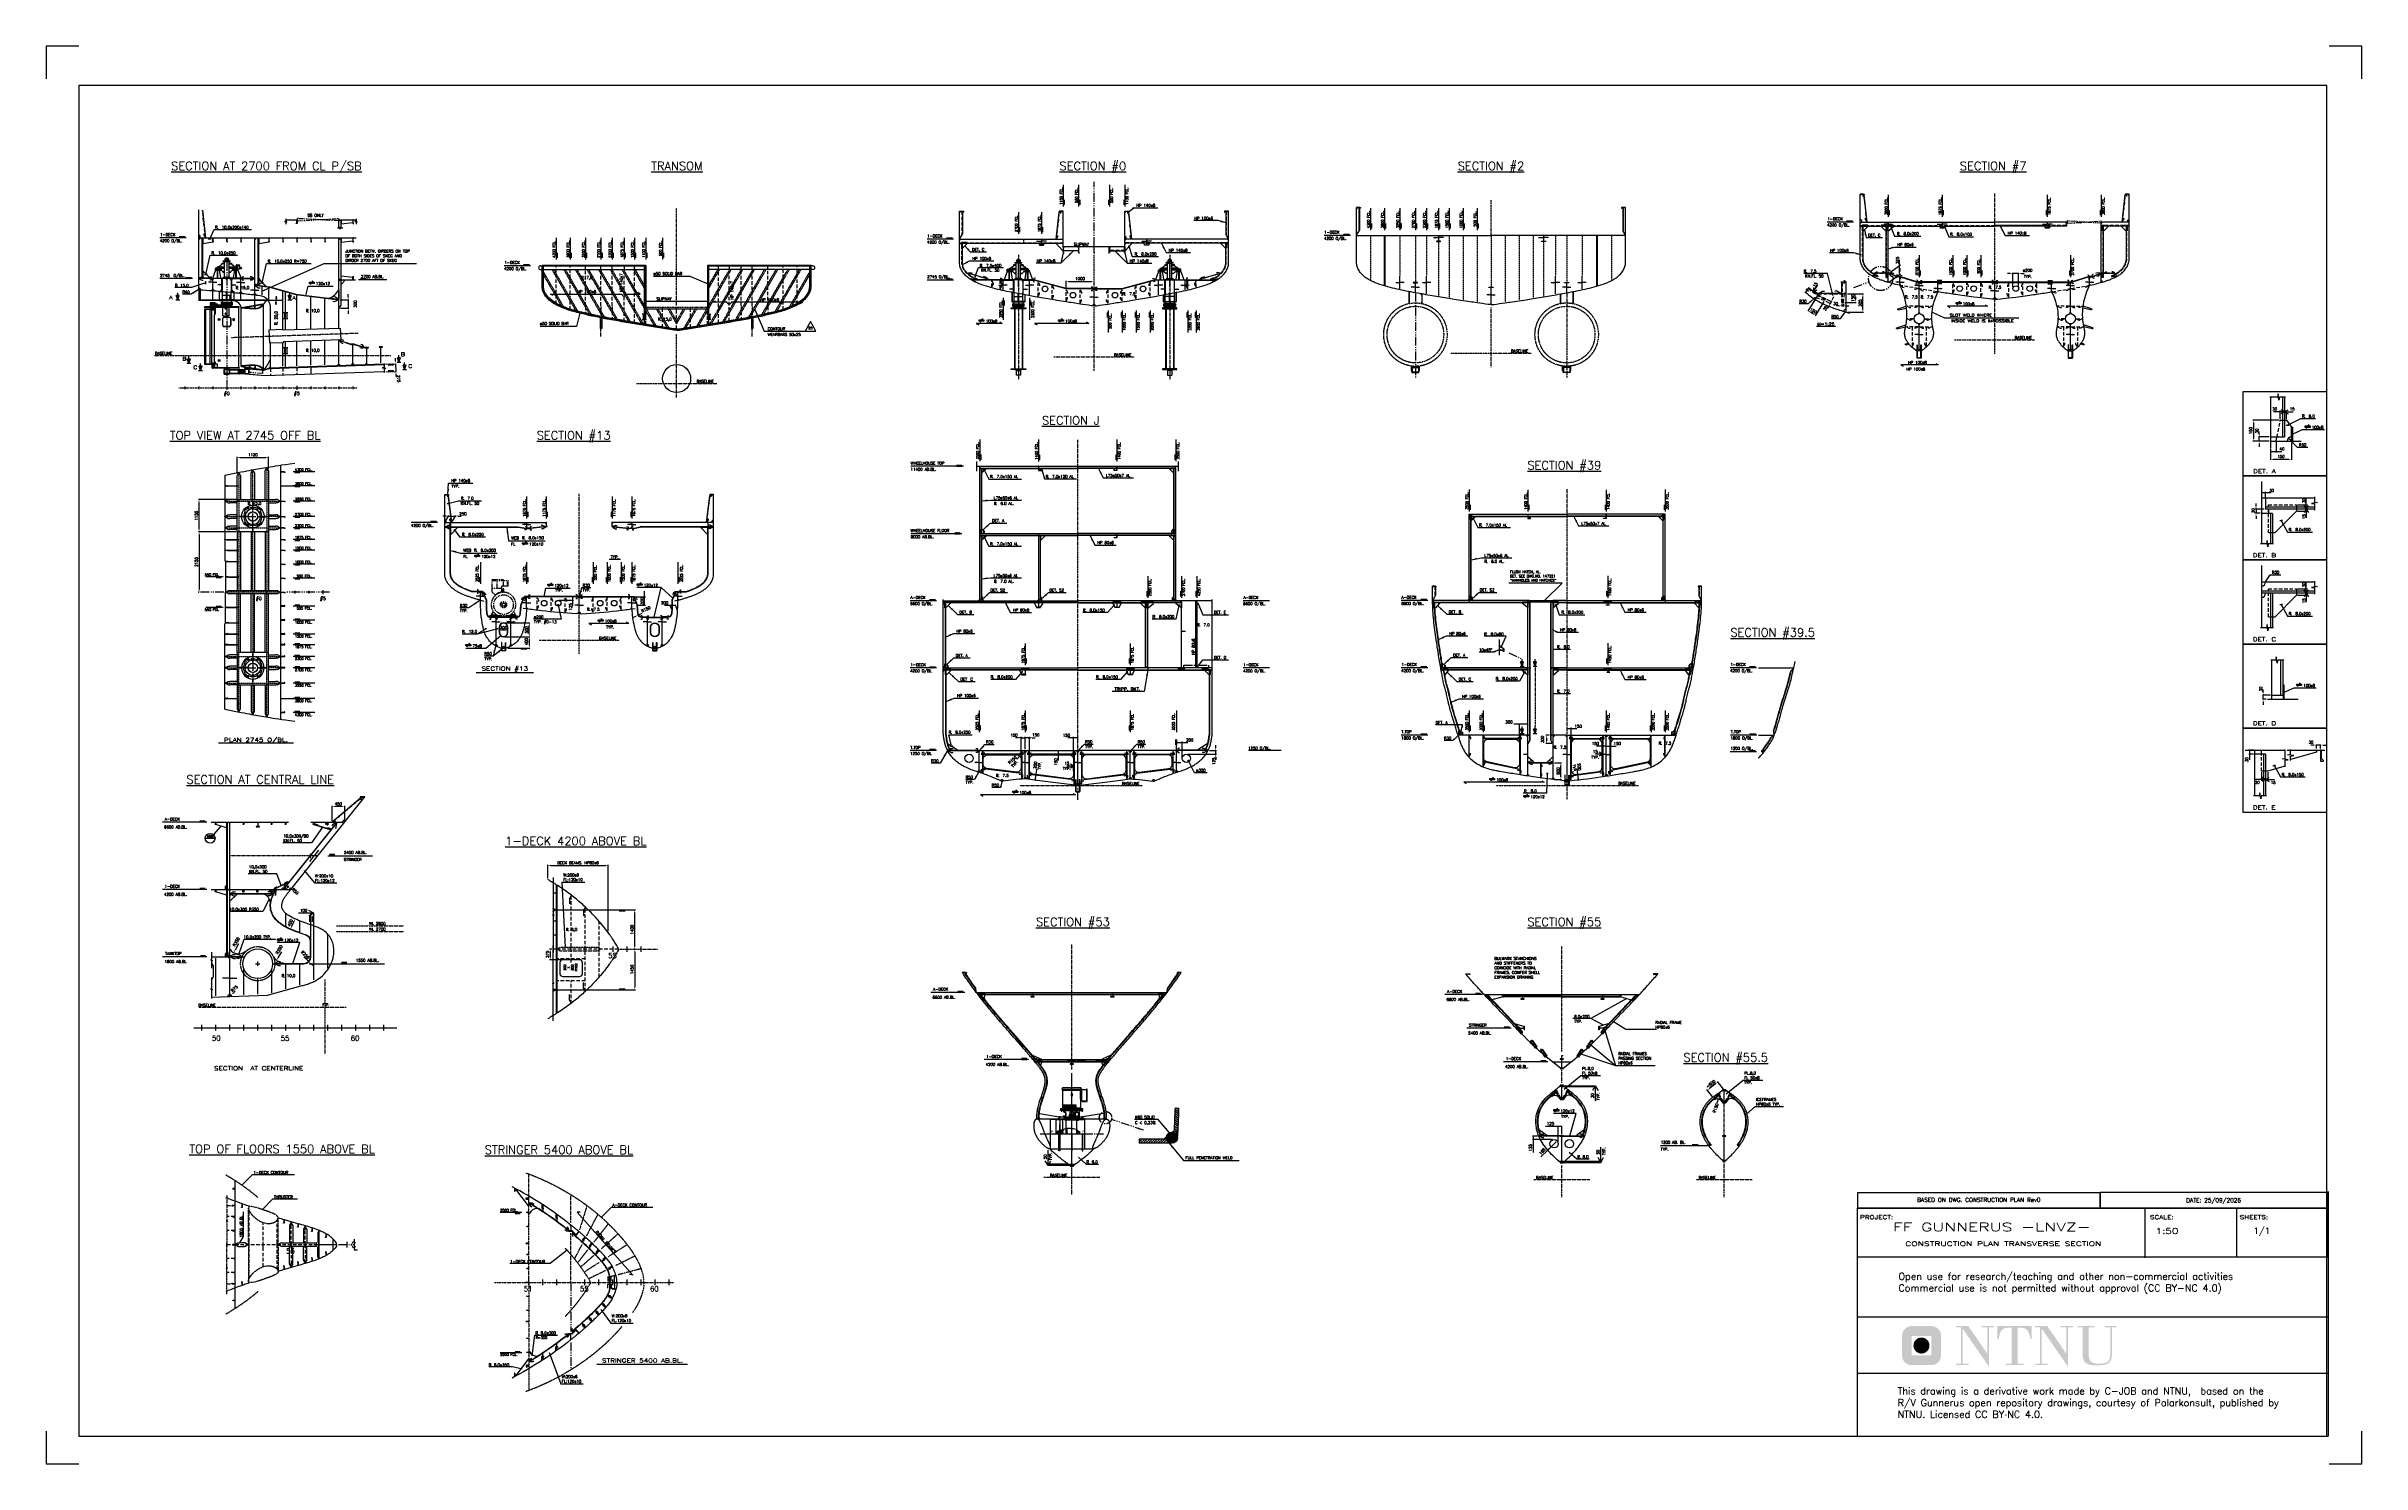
# Model space of a CAD drawing. Extents: x 53504 to 217282, y 25397 to 142583.
# Drawn here: x 134634 to 217282, y 91997 to 142583 of the extents above; entities that cross this region are included whole.
import ezdxf
from ezdxf.enums import TextEntityAlignment as Align

# ---------------------------------------------------------------- set-up
doc = ezdxf.new("R2010")
doc.units = 0
doc.header["$LTSCALE"] = 250
for name, pattern in [('DASHED', [0.75, 0.5, -0.25]), ('JERNB', [2, 1, -1]), ('PHANTOM', [2.1, 1.25, -0.2, 0.125, -0.2, 0.125, -0.2]), ('PHANTOM2', [1.25, 0.625, -0.125, 0.125, -0.125, 0.125, -0.125]), ('STP-025', [0.16, 0.1, -0.06]), ('STP-035', [0.24, 0.15, -0.09])]:
    doc.linetypes.add(name, pattern=pattern)
doc.layers.get('0').update_dxf_attribs({"linetype": 'CONTINUOUS'})
doc.layers.get('DEFPOINTS').update_dxf_attribs({"linetype": 'CONTINUOUS'})
for name, color, linetype in [('035', 2, 'CONTINUOUS'), ('3D_VISIBLE', 40, 'CONTINUOUS'), ('_-0', 7, 'CONTINUOUS'), ('A0CO1', 1, 'CONTINUOUS'), ('DIM_SYMB', 3, 'CONTINUOUS'), ('INSPKT', 7, 'CONTINUOUS'), ('MASKINERI', 8, 'CONTINUOUS'), ('POSNR', 2, 'CONTINUOUS'), ('S0CO1', 1, 'CONTINUOUS'), ('S0CO2', 2, 'CONTINUOUS'), ('S0CO3', 3, 'CONTINUOUS'), ('S0CO5', 4, 'CONTINUOUS'), ('S0DA1', 1, 'DASHED'), ('S0DA2', 2, 'DASHED'), ('S0DA3', 3, 'DASHED'), ('S0DIM', 2, 'CONTINUOUS'), ('S0PH1', 1, 'PHANTOM'), ('S0PH2', 2, 'PHANTOM'), ('S0TX2', 2, 'CONTINUOUS'), ('S0TX3', 3, 'CONTINUOUS'), ('S0TX4', 4, 'CONTINUOUS'), ('U0CO1', 1, 'CONTINUOUS')]:
    doc.layers.add(name, color=color, linetype=linetype)
doc.styles.add('18', font='romans', dxfattribs={"height": 180})
doc.styles.add('ROMANS', font='romans', dxfattribs={"height": 100})
doc.styles.add('Romans500', font='romans.shx', dxfattribs={"width": 0.8, "height": 500})
doc.dimstyles.new('MEDIUM', dxfattribs={"dimscale": 0.5, "dimtxt": 2, "dimasz": 2, "dimexe": 50, "dimexo": 100, "dimgap": 100, "dimtad": 1, "dimdsep": 46, "dimtxsty": 'ROMANS', "dimblk1": 'PIL-2', "dimblk2": 'PIL-3', "dimsah": 1, "dimcen": 200, "dimclrd": 1, "dimclre": 1, "dimclrt": 2, "dimazin": 2, "dimtfac": 1, "dimtmove": 0, "dimatfit": 3, "dimldrblk": 'PIL-3', "dimfxl": 1, "dimtvp": 100, "dimtolj": 1, "dimarcsym": 0})
doc.dimstyles.new('ORGINAL', dxfattribs={"dimscale": 100, "dimtxt": 1.8, "dimasz": 2, "dimexe": 0.5, "dimexo": 1, "dimgap": 0.5, "dimtad": 1, "dimdec": 0, "dimdsep": 46, "dimtxsty": 'ROMANS', "dimcen": 0, "dimclrd": 1, "dimclre": 1, "dimclrt": 2, "dimadec": 3, "dimazin": 2, "dimtfac": 1, "dimtdec": 0, "dimtmove": 0, "dimatfit": 3, "dimfxl": 1, "dimtvp": 100, "dimtolj": 1, "dimarcsym": 0})
doc.dimstyles.new('ROAR', dxfattribs={"dimscale": 0.4, "dimtxt": 150, "dimasz": 2.4, "dimexe": 100, "dimexo": 100, "dimgap": 400, "dimtad": 0, "dimdsep": 46, "dimtxsty": 'ROMANS', "dimblk1": 'PILB', "dimblk2": 'PILC', "dimsah": 1, "dimcen": 0, "dimclrd": 1, "dimclre": 1, "dimclrt": 2, "dimadec": 0, "dimazin": 0, "dimtfac": 1, "dimtmove": 2, "dimatfit": 3, "dimldrblk": 'PILB', "dimfxl": 100, "dimtvp": 100, "dimtolj": 1, "dimarcsym": 0})
doc.dimstyles.new('ROAR1', dxfattribs={"dimscale": 0.4, "dimtxt": 2, "dimasz": 2, "dimexe": 75, "dimexo": 75, "dimgap": 500, "dimtad": 0, "dimdsep": 46, "dimtxsty": 'ROMANS', "dimblk1": 'PILD', "dimblk2": 'PILC', "dimsah": 1, "dimcen": 0, "dimclrd": 1, "dimclre": 1, "dimclrt": 2, "dimadec": 0, "dimazin": 0, "dimtfac": 1, "dimtmove": 2, "dimatfit": 3, "dimldrblk": 'PILD', "dimfxl": 1, "dimtvp": 100, "dimtolj": 1, "dimarcsym": 0})
doc.dimstyles.new('SHORT', dxfattribs={"dimscale": 0.5, "dimtxt": 2, "dimasz": 2, "dimexe": 0, "dimexo": 0, "dimgap": 100, "dimtad": 1, "dimdsep": 46, "dimtxsty": 'ROMANS', "dimblk1": 'PIL-1', "dimblk2": 'PIL-2', "dimsah": 1, "dimcen": 200, "dimclrd": 1, "dimclre": 1, "dimclrt": 2, "dimazin": 2, "dimtfac": 1, "dimtmove": 0, "dimatfit": 3, "dimfxl": 1, "dimtvp": 100, "dimtolj": 1, "dimarcsym": 0})
doc.dimstyles.get("Standard").update_dxf_attribs({"dimscale": 50, "dimtxt": 2, "dimasz": 2, "dimexe": 0.5, "dimexo": 1, "dimgap": 1, "dimtad": 1, "dimdsep": 46, "dimtxsty": 'ROMANS', "dimcen": 1.5, "dimclrd": 1, "dimclre": 1, "dimclrt": 2, "dimazin": 2, "dimtfac": 1, "dimtmove": 2, "dimatfit": 3, "dimfxl": 1, "dimtvp": 100, "dimtolj": 1, "dimarcsym": 0})

# ---------------------------------------------------------------- blocks, each defined once
blk = doc.blocks.new('HP140x8')
at = {"color": 0}
blk.add_lwpolyline([(0, 0), (0, -140), (24, -140, 0.767327), (27, -129), (11, -119, -0.267949), (8, -115), (8, 0)], format="xyb", close=True, dxfattribs=at)
blk = doc.blocks.new('FLST-2')
at = {"layer": 'S0TX2', "color": 1}
for p, q in [((-256, 101), (-256, 151)), ((-256, 151), (-81, 151)), ((-81, 101), (-256, 101)), ((-222, 65), (-117, 198)), ((-81, 151), (-81, 101))]:
    blk.add_line(p, q, dxfattribs=at)
at = {"layer": 'S0TX2', "style": 'ROMANS'}
blk.add_attdef('FL.ST', (-20, 50), '', height=100, dxfattribs=at)
blk = doc.blocks.new('PLDIM2')
at = {"layer": 'S0TX2', "style": 'ROMANS'}
for s, p in [('P', (-19, 0)), ('L', (23, 0))]:
    blk.add_text(s, height=100, dxfattribs=at).set_placement(p)
blk.add_attdef('XX.X', (168, -1), '', height=100, dxfattribs=at)
blk = doc.blocks.new('KNE150')
at = {"layer": 'S0CO1', "color": 0}
blk.add_lwpolyline([(30, 0), (150, 0), (150, -15), (15, -150), (0, -150), (0, -30, 0.414214)], format="xyb", close=True, dxfattribs=at)
blk = doc.blocks.new('ST10073')
at = {"layer": 'S0CO2'}
for p, q in [((1.49, 4), (-1.49, 4)), ((-1.49, 0), (1.49, 0)), ((-0.79, 4), (-0.79, 0)), ((0.79, 4), (0.79, 0))]:
    blk.add_line(p, q, dxfattribs=at)
blk = doc.blocks.new('ST10005')
at = {"color": 1}
for p, q in [((0, 0), (2, 0.3)), ((0, 0), (2, -0.3)), ((0, 0), (4, 0)), ((2, 0.3), (2, -0.3))]:
    blk.add_line(p, q, dxfattribs=at)
blk.add_solid([(0, 0), (2, 0.3), (0, 0), (2, -0.3)], dxfattribs=at)
blk = doc.blocks.new('ROR')
at = {"color": 0, "linetype": 'ByBlock'}
for p, q in [((-125, 3362), (-125, 3377)), ((-125, 3377), (125, 3377)), ((-125, 3362), (125, 3362)), ((-80, 3342), (-74.6411, 3362)), ((-80, 2797), (-80, 3342)), ((80, 3342), (-80, 3342)), ((-74.6411, 3362), (74.641, 3362)), ((-37.2574, 3366.8566), (-37.5, 3362)), ((32.6961, 3388), (-32.6962, 3388)), ((10.0925, 3393.5237), (-10.0926, 3393.5237)), ((37.2573, 3366.8565), (37.5, 3362)), ((80, 3342), (74.641, 3362)), ((80, 2797), (80, 3342)), ((125, 3362), (125, 3377)), ((-298.79141, 3170), (-326, 3161)), ((-326, 3119), (-326, 3161)), ((-326, 3140), (-80, 3140)), ((-306.38024, 3113.7429), (-326, 3119)), ((-306.38024, 3130.23145), (-257.12316, 3133.76459)), ((-306.38024, 3100), (-306.38024, 3130.23145)), ((-306.38024, 3130.23145), (-248.40739, 3130.23145)), ((-306.38024, 3100), (-189.55803, 3100)), ((-298.79141, 3170), (-80, 3170)), ((-289.25, 3170), (-298.79141, 3170)), ((-226.24318, 3050), (-259.67262, 3075)), ((-257.12316, 3133.76459), (-254.12241, 3134.97457)), ((-252.18645, 3136.91054), (-254.12241, 3134.97457)), ((-252.18645, 3136.91054), (-251.07327, 3140.25009)), ((-248.40739, 3130.23145), (-183.41135, 3133.4258)), ((-248.40739, 3100), (-248.40739, 3130.23145)), ((-220, 3221.95207), (-222, 3220.94443)), ((-189.55803, 3100), (-185.9765, 3098.91714)), ((-185.9765, 3098.91714), (-184.04054, 3097.56196)), ((-184.04054, 3097.56196), (-181.23339, 3095.0452)), ((-183.41135, 3133.4258), (-179.20063, 3134.15179)), ((-179.20063, 3134.15179), (-177.07107, 3135.55536)), ((-175.7159, 3104.19266), (-177.36147, 3102.83748)), ((-177.07107, 3135.55536), (-174.26392, 3136.95894)), ((-173.77993, 3105.59624), (-175.7159, 3104.19266)), ((-174.26392, 3136.95894), (-170.00481, 3140)), ((-170.38595, 3106.05905), (-173.77993, 3105.59624)), ((-80, 3106.07593), (-170.38595, 3106.05905)), ((-166.5, 3269.41192), (-166.5, 3300)), ((-166.5, 3300), (-80, 3300)), ((-166.5, 3288), (-80, 3288)), ((-80, 3269.41192), (-166.5, 3269.41192)), ((161.95, 2757), (-161.95, 2757)), ((-161.95, 2757), (-161.95, 2285)), ((155, 2767), (-155, 2767)), ((-155, 2767), (-155, 2757.0002)), ((-145, 2976), (-145, 2992.74737)), ((-80, 2992.74737), (-145, 2992.74737)), ((-145, 2976), (-80, 2976)), ((-124, 2777), (-125, 2776)), ((125, 2776), (-125, 2776)), ((-125, 2775.9997), (-125, 2767.9998)), ((-125, 2768), (125, 2768)), ((-125, 2768), (-124, 2767)), ((-124, 2777), (124, 2777)), ((-120.58, 2783.4), (-121.7376, 2782.7318)), ((-121.7376, 2782.7317), (-121.7376, 2777.6)), ((-117.1188, 2777.6), (-121.7376, 2777.6)), ((-120.58, 2783.4), (-119.9953, 2783.4)), ((-118.8612, 2783.4), (-119.9953, 2783.4)), ((-119.815, 2777.6), (-119.815, 2777)), ((-118.8612, 2783.4), (-113.6342, 2783.4)), ((-117.1188, 2777.6), (-117.1188, 2782.7317)), ((-107.8812, 2777.6), (-117.1188, 2777.6)), ((-113.6342, 2783.4), (-111.3658, 2783.4)), ((-111.3658, 2783.4), (-106.1389, 2783.4)), ((-107.8812, 2782.7317), (-107.8812, 2777.6)), ((-103.2624, 2777.6), (-107.8812, 2777.6)), ((-106.1389, 2783.4), (-105.0047, 2783.4)), ((-105.185, 2777), (-105.185, 2777.6)), ((-105.0047, 2783.4), (-104.42, 2783.4)), ((-103.2628, 2782.7319), (-104.42, 2783.4)), ((-103.2624, 2782.7317), (-103.2624, 2777.6)), ((-83.7603, 2785.2909), (-96.5, 2778.413)), ((-65.4876, 2778.413), (-96.5, 2778.413)), ((-96.5, 2778.413), (-95.9966, 2777)), ((95, 2797), (-95, 2797)), ((-95, 2797), (-95, 2788.5)), ((95, 2788.5), (-95, 2788.5)), ((-95, 2788.5), (-84.1135, 2787.1633)), ((-65.4876, 2782.7317), (-65.4876, 2777.6)), ((-60.8688, 2777.6), (-65.4876, 2777.6)), ((-64.33, 2783.4), (-65.4872, 2782.7319)), ((-64.33, 2783.4), (-63.7453, 2783.4)), ((-63.7453, 2783.4), (-62.6112, 2783.4)), ((-63.565, 2777.6), (-63.565, 2777)), ((-62.6112, 2783.4), (-57.3842, 2783.4)), ((-60.8688, 2782.7317), (-60.8688, 2777.6)), ((-51.6312, 2777.6), (-60.8688, 2777.6)), ((-55.1158, 2783.4), (-57.3842, 2783.4)), ((-55.1158, 2783.4), (-49.8889, 2783.4)), ((-51.6312, 2777.6), (-51.6312, 2782.7317)), ((-47.0124, 2777.6), (-51.6312, 2777.6)), ((-49.8889, 2783.4), (-48.7547, 2783.4)), ((-48.935, 2777), (-48.935, 2777.6)), ((-48.7547, 2783.4), (-48.17, 2783.4)), ((-47.0125, 2782.7317), (-48.17, 2783.4)), ((-47.0124, 2782.7317), (-47.0124, 2777.6)), ((47.0124, 2778.413), (-47.0124, 2778.413)), ((47.0124, 2782.7317), (47.0124, 2777.6)), ((51.6312, 2777.6), (47.0124, 2777.6)), ((48.17, 2783.4), (47.0127, 2782.7319)), ((48.17, 2783.4), (48.7547, 2783.4)), ((48.7547, 2783.4), (49.8888, 2783.4)), ((48.935, 2777.6), (48.935, 2777)), ((49.8888, 2783.4), (55.1158, 2783.4)), ((51.6312, 2782.7317), (51.6312, 2777.6)), ((60.8688, 2777.6), (51.6312, 2777.6)), ((55.1158, 2783.4), (57.3842, 2783.4)), ((57.3842, 2783.4), (62.6111, 2783.4)), ((60.8688, 2782.7317), (60.8688, 2777.6)), ((65.4876, 2777.6), (60.8688, 2777.6)), ((63.7453, 2783.4), (62.6111, 2783.4)), ((63.565, 2777), (63.565, 2777.6)), ((63.7453, 2783.4), (64.33, 2783.4)), ((65.4874, 2782.7318), (64.33, 2783.4)), ((65.4876, 2777.6), (65.4876, 2782.7317)), ((96.5, 2778.413), (65.4876, 2778.413)), ((80, 3300), (166.5, 3300)), ((80, 3288), (166.5, 3288)), ((80, 3269.41192), (166.5, 3269.41192)), ((80, 3170), (298.79141, 3170)), ((80, 3140), (336, 3140)), ((286.33456, 3106.14433), (80, 3106.1058)), ((80, 2992.74737), (145, 2992.74737)), ((80, 2976), (145, 2976)), ((83.7602, 2785.2909), (96.5, 2778.413)), ((95, 2788.5), (84.1134, 2787.1633)), ((95, 2797), (95, 2788.5)), ((96.5, 2778.413), (95.9965, 2777)), ((104.42, 2783.4), (103.2622, 2782.7316)), ((103.2624, 2782.7317), (103.2624, 2777.6)), ((107.8812, 2777.6), (103.2624, 2777.6)), ((104.42, 2783.4), (105.0047, 2783.4)), ((105.0047, 2783.4), (106.1388, 2783.4)), ((105.185, 2777.6), (105.185, 2777)), ((106.1388, 2783.4), (111.3658, 2783.4)), ((107.8812, 2782.7317), (107.8812, 2777.6)), ((117.1188, 2777.6), (107.8812, 2777.6)), ((111.3658, 2783.4), (113.6342, 2783.4)), ((113.6342, 2783.4), (118.8611, 2783.4)), ((117.1188, 2782.7317), (117.1188, 2777.6)), ((121.7376, 2777.6), (117.1188, 2777.6)), ((118.8611, 2783.4), (119.9953, 2783.4)), ((119.815, 2777.6), (119.815, 2777)), ((119.9953, 2783.4), (120.58, 2783.4)), ((121.7377, 2782.7316), (120.58, 2783.4)), ((121.7376, 2782.7317), (121.7376, 2777.6)), ((125, 2776), (124, 2777)), ((125, 2768), (124, 2767)), ((125, 2775.9997), (125, 2767.9998)), ((145, 2976), (145, 2992.74737)), ((155, 2767), (155, 2757.0002)), ((161.5046, 2674), (163.95, 2674)), ((163.95, 2733), (161.5048, 2733)), ((161.95, 2757), (161.95, 2736.9998)), ((161.95, 2670), (161.95, 2285)), ((163.95, 2674), (163.95, 2733)), ((166.5, 3269.41192), (166.5, 3300)), ((189.55803, 3100), (456, 3100)), ((220, 3221.95207), (222, 3220.94443)), ((226.24318, 3050), (259.67262, 3075)), ((275.55937, 3100), (278.06673, 3106.25573)), ((286.33456, 3106.14433), (326, 3119)), ((298.79141, 3170), (326, 3161)), ((306.38024, 3100), (306.38024, 3112.64119)), ((326, 3119), (326, 3161)), ((336, 3100), (336, 3210.99294)), ((336, 3210.99294), (456, 3210.99294)), ((386, 3178), (336, 3178)), ((386, 3128), (336, 3128)), ((340.5, 3223.09294), (337.32864, 3221.26195)), ((337.32864, 3221.26195), (337.32864, 3215.09294)), ((337.32864, 3215.09294), (384.67136, 3215.09294)), ((338.5, 3215.09294), (338.5, 3210.99294)), ((340.5, 3223.09294), (381.5, 3223.09294)), ((347.14359, 3234.29294), (349.00312, 3235.36653)), ((347.14359, 3226.29294), (347.14359, 3234.29294)), ((347.14359, 3226.29294), (374.85641, 3226.29294)), ((348.25, 3226.29294), (348.25, 3223.09294)), ((349.00312, 3235.36653), (372.99688, 3235.36653)), ((367, 3223.09294), (381.5, 3223.09294)), ((367, 3215.09294), (384.67136, 3215.09294)), ((374.85641, 3234.29294), (372.99688, 3235.36653)), ((373.75, 3226.29294), (373.75, 3223.09294)), ((374.85641, 3226.29294), (374.85641, 3234.29294)), ((381.5, 3223.09294), (384.67136, 3221.26195)), ((383.5, 3215.09294), (383.5, 3210.99294)), ((384.67136, 3221.26195), (384.67136, 3215.09294)), ((386, 3128), (386, 3178)), ((410.5, 3223.09294), (407.32864, 3221.26195)), ((407.32864, 3221.26195), (407.32864, 3215.09294)), ((407.32864, 3215.09294), (454.67136, 3215.09294)), ((408.5, 3215.09294), (408.5, 3210.99294)), ((410.5, 3223.09294), (451.5, 3223.09294)), ((417.14359, 3234.29294), (419.00312, 3235.36653)), ((417.14359, 3226.29294), (417.14359, 3234.29294)), ((417.14359, 3226.29294), (444.85641, 3226.29294)), ((418.25, 3226.29294), (418.25, 3223.09294)), ((419.00312, 3235.36653), (442.99688, 3235.36653)), ((444.85641, 3234.29294), (442.99688, 3235.36653)), ((443.75, 3226.29294), (443.75, 3223.09294)), ((444.85641, 3226.29294), (444.85641, 3234.29294)), ((451.5, 3223.09294), (454.67136, 3221.26195)), ((453.5, 3215.09294), (453.5, 3210.99294)), ((454.67136, 3221.26195), (454.67136, 3215.09294)), ((456, 3100), (456, 3210.99294)), ((456, 3151.55359), (500.00281, 3151.55359)), ((456, 3101.55359), (500.00281, 3101.55359)), ((500.00281, 3101.55359), (500.00281, 3151.55359)), ((506.09656, 3148.79363), (500.00281, 3148.79363)), ((506.09656, 3104.31804), (500.00281, 3104.31804)), ((507.50281, 3147.38738), (507.50281, 3144.2278)), ((507.50281, 3144.2278), (524.41385, 3144.2278)), ((507.50281, 3105.72429), (507.50281, 3108.88387)), ((507.50281, 3108.88387), (524.41385, 3108.88387)), ((526, 3135.89618), (526.11904, 3140.06199)), ((526, 3117.21549), (526, 3135.89618)), ((526, 3117.21549), (526.11904, 3113.04968)), ((-793.00005, 1750.1), (-793.00005, 1720.0004)), ((-793.00005, 1750), (-707.70503, 1750)), ((-707.70503, 1720), (-793.00005, 1720)), ((-788.00005, -315), (-788.00005, 1667)), ((-788.00005, 1667), (-738.00005, 1667)), ((-765.0706, 1654.5), (-765.0706, -302.5)), ((-765.0706, 1654.5), (-603.57508, 1654.5)), ((-738.00005, 1667), (-602.52186, 1667)), ((-738.00005, 1654.5003), (-738.00005, 1667)), ((-707.70503, 1750), (-539.04973, 1750)), ((-539.04973, 1720), (-707.70503, 1720)), ((-603.57508, 1654.5), (-603.57508, -302.5)), ((-603.57508, 1654.5), (-561.61732, 1654.5)), ((-602.52186, 1667), (-602.52186, 1654.5)), ((-602.52186, 1667), (-565.04102, 1667)), ((-592.00005, 1877), (-593.00005, 1876)), ((-593.00005, 1876.0004), (-593.00005, 1866.9999)), ((-415, 1876), (-593.00005, 1876)), ((-593.00005, 1867), (-592.00005, 1866)), ((-593.00005, 1867), (-415, 1867)), ((-590.90005, 1866), (-592.90005, 1864)), ((-592.90005, 1864.0005), (-592.90005, 1776)), ((-415.1, 1864), (-592.90005, 1864)), ((-592.90005, 1776), (-436.9457, 1776)), ((-416, 1877), (-592.00005, 1877)), ((-592.00005, 1866), (-416, 1866)), ((-590.56505, 1884.8), (-591.50566, 1884.257)), ((-591.5056, 1884.257), (-591.5056, 1880.1)), ((-587.75282, 1880.1), (-591.5056, 1880.1)), ((-590.75005, 1879.5), (-590.75005, 1877)), ((-577.25005, 1879.5), (-590.75005, 1879.5)), ((-590.56505, 1884.8), (-590.08998, 1884.8)), ((-589.16845, 1884.8), (-590.08998, 1884.8)), ((-589.80005, 1880.1), (-589.80005, 1879.5)), ((-589.16845, 1884.8), (-584.92156, 1884.8)), ((-589.00005, 1776.0005), (-589.00005, 1763.9995)), ((-589.00005, 1764), (-424.4224, 1764)), ((-589.00005, 1764), (-588.00005, 1763)), ((-420, 1763), (-588.00005, 1763)), ((-587.75282, 1880.1), (-587.75282, 1884.257)), ((-580.24727, 1880.1), (-587.75282, 1880.1)), ((-584.92156, 1884.8), (-583.07853, 1884.8)), ((-582.00005, 1682), (-584.00005, 1680)), ((-424, 1680), (-584.00005, 1680)), ((-584.00005, 1679.9999), (-584.00005, 1667)), ((-583.07853, 1884.8), (-578.83164, 1884.8)), ((-582.00005, 1682), (-426, 1682)), ((-580.24727, 1884.257), (-580.24727, 1880.1)), ((-576.49449, 1880.1), (-580.24727, 1880.1)), ((-578.83164, 1884.8), (-577.91012, 1884.8)), ((-578.20005, 1879.5), (-578.20005, 1880.1)), ((-577.91012, 1884.8), (-577.43505, 1884.8)), ((-576.49391, 1884.2567), (-577.43505, 1884.8)), ((-577.25005, 1877), (-577.25005, 1879.5)), ((-576.49449, 1884.257), (-576.49449, 1880.1)), ((-573.00005, 1879), (-574.00005, 1878)), ((-574.00005, 1878.0001), (-574.00005, 1877)), ((-574.00005, 1878), (-550.75005, 1878)), ((-574.00005, 1763), (-574.00005, 1750)), ((-574.00005, 1720.0001), (-574.00005, 1707)), ((-574.00005, 1707), (-434, 1707)), ((-573.00005, 1879), (-550.75005, 1879)), ((-565.04102, 1667), (-565.04102, 1662)), ((-565.04102, 1662), (-561.61732, 1662)), ((-424, 1662), (-561.61732, 1662)), ((-561.61732, 1662), (-561.61732, 1654.5003)), ((-561.61732, 1617), (-561.61732, 1654.5)), ((-558.54645, 1692), (-560.2831, 1690.9974)), ((-560.28286, 1690.9975), (-560.28286, 1682.8)), ((-558.42687, 1682.8), (-560.28286, 1682.8)), ((-558.54645, 1692), (-558.42687, 1692)), ((-558.42645, 1692), (-553.89983, 1692)), ((-558.42645, 1690.9975), (-558.42645, 1692)), ((-558.42645, 1690.9975), (-558.42645, 1682.8)), ((-546.42645, 1682.8), (-558.42645, 1682.8)), ((-557.67145, 1682.8), (-557.67145, 1682)), ((-553.89983, 1692), (-550.95308, 1692)), ((-551.5056, 1884.257), (-551.5056, 1880.1)), ((-547.75282, 1880.1), (-551.5056, 1880.1)), ((-550.56505, 1884.8), (-551.50553, 1884.2571)), ((-550.95308, 1692), (-541.89983, 1692)), ((-550.75005, 1879.5), (-550.75005, 1877)), ((-547.37504, 1879.5), (-550.75005, 1879.5)), ((-550.56505, 1884.8), (-550.08999, 1884.8)), ((-550.08999, 1884.8), (-549.16843, 1884.8)), ((-549.80005, 1880.1), (-549.80005, 1879.5)), ((-549.16843, 1884.8), (-544.92158, 1884.8)), ((-547.75282, 1884.257), (-547.75282, 1880.1)), ((-540.24727, 1880.1), (-547.75282, 1880.1)), ((-537.25005, 1879.5), (-547.37504, 1879.5)), ((-546.42645, 1690.9975), (-546.42645, 1682.8)), ((-534.42645, 1682.8), (-546.42645, 1682.8)), ((-543.07852, 1884.8), (-544.92158, 1884.8)), ((-544.09568, 1806), (-544.09568, 1848)), ((-541.95553, 1806), (-544.09568, 1806)), ((-543.07852, 1884.8), (-538.83164, 1884.8)), ((-542.85525, 1851), (-446.9759, 1851)), ((-541.95553, 1806), (-541.95553, 1806.3344)), ((-445.0231, 1806), (-541.95553, 1806)), ((-538.95308, 1692), (-541.89983, 1692)), ((-540.24727, 1880.1), (-540.24727, 1884.257)), ((-536.49449, 1880.1), (-540.24727, 1880.1)), ((-539.04973, 1750), (71.2505, 1750)), ((71.2505, 1720), (-539.04973, 1720)), ((-539.00005, 1707.0003), (-539.00005, 1692)), ((-538.95308, 1692), (-534.42645, 1692)), ((-538.83164, 1884.8), (-537.91012, 1884.8)), ((-538.20005, 1879.5), (-538.20005, 1880.1)), ((-537.91012, 1884.8), (-537.43505, 1884.8)), ((-536.4946, 1884.2571), (-537.43505, 1884.8)), ((-537.25005, 1877), (-537.25005, 1879.5)), ((-537.25005, 1879), (-470.7495, 1879)), ((-537.25005, 1878), (-470.75, 1878)), ((-536.49449, 1884.257), (-536.49449, 1880.1)), ((-535.18145, 1682), (-535.18145, 1682.8)), ((-534.42646, 1692), (-534.42646, 1690.9975)), ((-534.42645, 1682.8), (-534.42645, 1690.9975)), ((-516, 1687.6411), (-534.42645, 1687.6411)), ((-530.5171, 1811), (-446.9759, 1811)), ((-516, 1692), (-511.4734, 1692)), ((-516, 1690.9975), (-516, 1692)), ((-516, 1690.9975), (-516, 1682.8)), ((-504, 1682.8), (-516, 1682.8)), ((-515.245, 1682.8), (-515.245, 1682)), ((-511.4734, 1692), (-508.5267, 1692)), ((-508.5267, 1692), (-499.4734, 1692)), ((-504, 1690.9975), (-504, 1682.8)), ((-492, 1682.8), (-504, 1682.8)), ((-496.5267, 1692), (-499.4734, 1692)), ((-496.5267, 1692), (-492, 1692)), ((-492.755, 1682), (-492.755, 1682.8)), ((-492, 1692), (-492, 1690.9975)), ((-492, 1682.8), (-492, 1690.9975)), ((-473.5736, 1687.6411), (-492, 1687.6411)), ((-473.5736, 1692), (-469.047, 1692)), ((-473.5736, 1690.9975), (-473.5736, 1692)), ((-473.5736, 1690.9975), (-473.5736, 1682.8)), ((-461.5736, 1682.8), (-473.5736, 1682.8)), ((-472.8186, 1682.8), (-472.8186, 1682)), ((-470.565, 1884.8), (-471.5061, 1884.2567)), ((-471.5056, 1884.257), (-471.5056, 1880.1)), ((-467.7528, 1880.1), (-471.5056, 1880.1)), ((-470.75, 1879.5), (-470.75, 1877)), ((-460.625, 1879.5), (-470.75, 1879.5)), ((-470.565, 1884.8), (-470.09, 1884.8)), ((-470.09, 1884.8), (-469.1684, 1884.8)), ((-469.8, 1880.1), (-469.8, 1879.5)), ((-469.1684, 1884.8), (-464.9216, 1884.8)), ((-469.047, 1692), (-466.1003, 1692)), ((-469, 1692), (-469, 1707.0003)), ((-467.7528, 1884.257), (-467.7528, 1880.1)), ((-460.2473, 1880.1), (-467.7528, 1880.1)), ((-466.1003, 1692), (-457.047, 1692)), ((-464.0227, 1805.5), (-466.0227, 1803.5)), ((-466.0227, 1803.5001), (-466.0227, 1782.4998)), ((-356.0227, 1803.5), (-466.0227, 1803.5)), ((-466.0227, 1782.5), (-356.0227, 1782.5)), ((-466.0227, 1782.5), (-464.0227, 1780.5)), ((-464.9216, 1884.8), (-463.0785, 1884.8)), ((-464.0227, 1805.5), (-358.0227, 1805.5)), ((-358.0227, 1780.5), (-464.0227, 1780.5)), ((-463.0785, 1884.8), (-458.8316, 1884.8)), ((-461.5736, 1690.9975), (-461.5736, 1682.8)), ((-449.5736, 1682.8), (-461.5736, 1682.8)), ((-457.25, 1879.5), (-460.625, 1879.5)), ((-460.2473, 1884.257), (-460.2473, 1880.1)), ((-456.4945, 1880.1), (-460.2473, 1880.1)), ((-435, 1705), (-459, 1705)), ((-459, 1705), (-459, 1703)), ((-435, 1703), (-459, 1703)), ((-459, 1703), (-459, 1692)), ((-457.9101, 1884.8), (-458.8316, 1884.8)), ((-458.2, 1879.5), (-458.2, 1880.1)), ((-457.9101, 1884.8), (-457.435, 1884.8)), ((-456.4943, 1884.2569), (-457.435, 1884.8)), ((-457.25, 1877), (-457.25, 1879.5)), ((-457.25, 1879), (-435, 1879)), ((-457.25, 1878), (-434, 1878)), ((-454.1003, 1692), (-457.047, 1692)), ((-456.4945, 1880.1), (-456.4945, 1884.257)), ((-454.1003, 1692), (-449.5736, 1692)), ((-450.3286, 1682), (-450.3286, 1682.8)), ((-449.5736, 1692), (-449.5736, 1690.9975)), ((-449.5736, 1682.8), (-449.5736, 1690.9975)), ((-435, 1684), (-449.5736, 1684)), ((-448.0227, 1780.5), (-448.0227, 1776.75)), ((-435.7806, 1776.75), (-448.0227, 1776.75)), ((-446.9759, 1851), (-367.4608, 1851)), ((-446.9759, 1811), (-367.4608, 1811)), ((-445.0227, 1809.25), (-445.0227, 1805.5)), ((-433.7732, 1809.25), (-445.0227, 1809.25)), ((-437.5227, 1859.5), (-438.5227, 1858.5)), ((-438.5227, 1858.5004), (-438.5227, 1850.9996)), ((-383.5228, 1858.5), (-438.5227, 1858.5)), ((-437.5227, 1859.5), (-384.5228, 1859.5)), ((-436.0227, 1775), (-437.0227, 1774)), ((-437.0227, 1774), (-437.0227, 1767)), ((-437.0227, 1774), (-430.1974, 1774)), ((-437.0227, 1767), (-436.0227, 1766)), ((-437.0227, 1767), (-430.1974, 1767)), ((-427.9108, 1775), (-436.2616, 1775)), ((-436.0227, 1766), (-429.525, 1766)), ((-374.0227, 1776.75), (-435.7806, 1776.75)), ((-435, 1879), (-434, 1878)), ((-435, 1703), (-435, 1705)), ((-435, 1684), (-435, 1703)), ((-435, 1682), (-435, 1684)), ((-434, 1877), (-434, 1878.0001)), ((-434, 1763), (-434, 1749.9999)), ((-434, 1720.0001), (-434, 1707)), ((-377.0227, 1809.25), (-433.7732, 1809.25)), ((-430.565, 1884.8), (-431.5059, 1884.2568)), ((-431.5056, 1884.257), (-431.5056, 1880.1)), ((-427.7528, 1880.1), (-431.5056, 1880.1)), ((-430.75, 1879.5), (-430.75, 1877)), ((-417.25, 1879.5), (-430.75, 1879.5)), ((-430.565, 1884.8), (-430.09, 1884.8)), ((-430.1974, 1774), (-429.525, 1775)), ((-430.1974, 1767), (-430.1974, 1774)), ((-429.525, 1766), (-430.1974, 1767)), ((-430.09, 1884.8), (-429.1684, 1884.8)), ((-429.8, 1880.1), (-429.8, 1879.5)), ((-428.9397, 1766), (-429.525, 1766)), ((-429.1684, 1884.8), (-424.9216, 1884.8)), ((-428.9397, 1766), (-428.9397, 1775)), ((-425.8098, 1766), (-428.9397, 1766)), ((-385.7839, 1775), (-427.9108, 1775)), ((-427.7528, 1884.257), (-427.7528, 1880.1)), ((-420.2473, 1880.1), (-427.7528, 1880.1)), ((-425.8093, 1775), (-426.4817, 1774)), ((-426.4817, 1774), (-426.4817, 1767)), ((-426.4817, 1774), (-393.4633, 1774)), ((-426.4817, 1767), (-425.8093, 1766)), ((-426.4817, 1767), (-393.4633, 1767)), ((-426.0227, 1766.0002), (-426.0227, 1765.6)), ((-426.0227, 1765.6), (-424.4227, 1764)), ((-426.0227, 1765.6), (-396.0228, 1765.6)), ((-424, 1680), (-426, 1682)), ((-425.8093, 1766), (-394.2101, 1766)), ((-424.9216, 1884.8), (-423.0785, 1884.8)), ((-424.4227, 1764), (-397.6228, 1764)), ((-424, 1679.9999), (-424, 1662)), ((-424, 1616.9), (-424, 1662)), ((-423.0785, 1884.8), (-418.8317, 1884.8)), ((-423, 1470.0334), (-423, 1720)), ((-420.2473, 1884.257), (-420.2473, 1880.1)), ((-416.4945, 1880.1), (-420.2473, 1880.1)), ((-419, 1764), (-420, 1763)), ((-418.8317, 1884.8), (-417.9101, 1884.8)), ((-418.2, 1880.1), (-418.2, 1879.5)), ((-417.9101, 1884.8), (-417.435, 1884.8)), ((-416.4942, 1884.2568), (-417.435, 1884.8)), ((-417.25, 1879.5), (-417.25, 1877)), ((-415.1, 1864), (-417.1, 1866)), ((-416.4945, 1884.257), (-416.4945, 1880.1)), ((-415, 1876), (-416, 1877)), ((-415, 1867), (-416, 1866)), ((-415.1, 1864.0005), (-415.1, 1859.5)), ((-415, 1866.9999), (-415, 1876.0004)), ((-409, 1720), (-409, 1485)), ((-397.6228, 1764), (-396.0228, 1765.6)), ((-396.0227, 1765.6), (-396.0227, 1766.0002)), ((-393.4633, 1774), (-394.2101, 1775)), ((-394.2101, 1766), (-393.4633, 1767)), ((-391.5144, 1766), (-394.21, 1766)), ((-393.4633, 1767), (-393.4633, 1774)), ((-391.5144, 1775), (-391.5144, 1766)), ((-390.8644, 1766), (-391.5144, 1766)), ((-390.8644, 1775), (-390.1177, 1774)), ((-390.1177, 1767), (-390.8644, 1766)), ((-390.8644, 1766), (-386.0227, 1766)), ((-390.1177, 1774), (-390.1177, 1767)), ((-390.1171, 1774), (-385.0227, 1774)), ((-390.1171, 1767), (-385.0227, 1767)), ((-385.0227, 1774), (-386.0227, 1775)), ((-386.0227, 1766), (-385.0227, 1767)), ((-385.0227, 1767), (-385.0227, 1774)), ((-383.5228, 1858.5), (-384.5228, 1859.5)), ((-383.5228, 1850.9996), (-383.5228, 1858.5004)), ((-377.0227, 1805.5005), (-377.0227, 1809.25)), ((-374.0227, 1776.75), (-374.0227, 1780.5)), ((-367.4608, 1851), (-334.0655, 1851)), ((-367.4608, 1811), (-334.0655, 1811)), ((-358.0227, 1805.5), (-342.3669, 1805.5)), ((-356.0227, 1803.5), (-358.0227, 1805.5)), ((-358.0227, 1780.5), (-356.0227, 1782.5)), ((-342.3669, 1780.5), (-358.0227, 1780.5)), ((-356.0227, 1782.4998), (-356.0227, 1803.5001)), ((-340.8806, 1803.5), (-356.0223, 1803.5)), ((-356.0223, 1782.5), (-340.8806, 1782.5)), ((-342.3669, 1805.5), (-187.9497, 1805.5)), ((-187.9497, 1780.5), (-342.3669, 1780.5)), ((-186.4634, 1803.5), (-340.8806, 1803.5)), ((-340.8806, 1782.5), (-186.4634, 1782.5)), ((-331.0655, 1814), (-331.0655, 1848.0002)), ((-260, 2285), (-161.95, 2285)), ((-260, 1985), (-260, 2285)), ((-10.0001, 1985), (-260, 1985)), ((-260, 1985), (-260, 1965)), ((-260, 1965), (260, 1965)), ((-205, 1893), (205, 1893)), ((-205, 1893), (-205, 1851.0004)), ((-205, 1851), (205, 1851)), ((-204, 1851), (-205, 1850)), ((-205, 1850.0005), (-205, 1812.0005)), ((205, 1850), (-205, 1850)), ((-205, 1812), (205, 1812)), ((-205, 1812), (-204, 1811)), ((204, 1811), (-204, 1811)), ((-187.9497, 1805.5), (-144.1241, 1805.5)), ((-144.1241, 1780.5), (-187.9497, 1780.5)), ((-144.0516, 1803.5), (-186.4634, 1803.5)), ((-186.4634, 1782.5), (-144.0516, 1782.5)), ((-183, 1765), (-184, 1764)), ((169.9934, 1764), (-184, 1764)), ((-184, 1763.9997), (-184, 1751.0004)), ((-184, 1751), (169.9934, 1751)), ((-184, 1751), (-183, 1750)), ((-183.047, 1780.5), (-183.047, 1776.75)), ((-160.1899, 1776.75), (-183.047, 1776.75)), ((169.0699, 1765), (-183, 1765)), ((-180.047, 1809.25), (-180.047, 1805.5)), ((-140, 1809.25), (-180.047, 1809.25)), ((-171.9529, 1775), (-172.9578, 1774)), ((-172.9578, 1774), (-172.9578, 1767)), ((-172.9578, 1774), (-160.4402, 1774)), ((-172.9578, 1767), (-171.9529, 1766)), ((-172.9578, 1767), (-160.7402, 1767)), ((-171.9529, 1775), (-160.4401, 1775)), ((-171.9529, 1766), (-160.7407, 1766)), ((-162.0782, 1766.0004), (-162.0782, 1765.6)), ((-162.0782, 1765.6), (-161.4782, 1765)), ((-162.0782, 1765.6), (-160.7404, 1765.6)), ((-161.95, 2285), (-161.95, 1985)), ((-161.95, 2158), (-10, 2158)), ((-161.95, 1964.9996), (-161.95, 1892.9999)), ((-160.7402, 1767.5), (-160.7402, 1765)), ((-160.1084, 1767.5), (-160.7402, 1767.5)), ((-160.4402, 1776.5005), (-160.4402, 1767.5)), ((-144.1402, 1767.5), (-160.1084, 1767.5)), ((-159.4402, 1777.5), (-158.9073, 1777.5)), ((-158.9073, 1777.5), (-145.4402, 1777.5)), ((-140, 1776.75), (-144.6909, 1776.75)), ((-140, 1775), (-144.4404, 1775)), ((-144.4402, 1767.5), (-144.4402, 1776.5005)), ((-144.4402, 1774), (-140, 1774)), ((-144.1404, 1765.6), (-140.5718, 1765.6)), ((-144.1403, 1766), (-140.4144, 1766)), ((-144.1402, 1765), (-144.1402, 1767.5)), ((-144.1402, 1767), (-140.0001, 1767)), ((-144.1241, 1805.5), (-140, 1805.5)), ((-140, 1780.5), (-144.1241, 1780.5)), ((-140, 1803.5), (-144.0512, 1803.5)), ((-144.0512, 1782.5), (-140, 1782.5)), ((-140.3539, 1420), (-140.3539, 1720)), ((-140, 1811), (-140, 1767.0003)), ((-71.4428, 1767.5), (-71.4428, 1765)), ((-66.3191, 1767.5), (-71.4428, 1767.5)), ((-71.1428, 1776.5), (-71.1428, 1767.5)), ((-70.1428, 1777.5), (-65.8221, 1777.5)), ((-54.8428, 1767.5), (-66.3191, 1767.5)), ((-65.8221, 1777.5), (-56.1428, 1777.5)), ((-55.1428, 1767.5), (-55.1428, 1776.5)), ((-54.8428, 1765), (-54.8428, 1767.5)), ((-52.1763, 1680.9165), (-53.471, 1678.5836)), ((-53.471, 1671.4165), (-52.1763, 1669.0836)), ((-49.9687, 1684.5), (-46.2098, 1684.5)), ((-46.2098, 1665.5), (-49.9687, 1665.5)), ((-43.6205, 1684.5), (-46.2098, 1684.5)), ((-46.2098, 1665.5), (-43.6205, 1665.5)), ((-43.6205, 1684.5), (-39.424, 1684.5)), ((-39.424, 1665.5), (-43.6205, 1665.5)), ((-38.2646, 1684.5), (-39.424, 1684.5)), ((-39.424, 1665.5), (-38.2646, 1665.5)), ((-38.2646, 1684.5), (-32.9923, 1675)), ((-32.9923, 1675), (-38.2646, 1665.5)), ((-37.654, 1680.9165), (-36.3593, 1678.5836)), ((-37.654, 1669.0836), (-36.3593, 1671.4165)), ((-34.1517, 1675), (-32.9923, 1675)), ((-10, 1985), (-10, 2285)), ((-10, 2285), (10, 2285)), ((10, 1985), (-10, 1985)), ((10, 1985), (10, 2285)), ((10.0003, 2158), (161.95, 2158)), ((260, 1985), (10.0003, 1985)), ((54.8427, 1767.5), (54.8427, 1765)), ((66.319, 1767.5), (54.8427, 1767.5)), ((55.1427, 1776.5), (55.1427, 1767.5)), ((56.1427, 1777.5), (65.8216, 1777.5)), ((65.8216, 1777.5), (70.1427, 1777.5)), ((71.4427, 1767.5), (66.319, 1767.5)), ((71.1427, 1767.5), (71.1427, 1776.5)), ((71.2505, 1750), (414.8413, 1750)), ((414.8413, 1720), (71.2505, 1720)), ((71.4427, 1765), (71.4427, 1767.5)), ((72.026, 1720), (72.026, 1420)), ((140, 1767.0003), (140, 1811)), ((144.1401, 1767.5), (144.1401, 1765)), ((160.1083, 1767.5), (144.1401, 1767.5)), ((144.4401, 1776.5005), (144.4401, 1767.5)), ((145.4401, 1777.5), (158.9073, 1777.5)), ((158.9073, 1777.5), (159.4401, 1777.5)), ((160.7401, 1767.5), (160.1083, 1767.5)), ((160.4401, 1767.5), (160.4401, 1776.5005)), ((160.7401, 1765), (160.7401, 1767.5)), ((161.95, 2285), (260, 2285)), ((161.95, 1985), (161.95, 2285)), ((161.95, 1964.9996), (161.95, 1892.9999)), ((183, 1765), (169.0699, 1765)), ((184, 1764), (169.9934, 1764)), ((169.9934, 1751), (184, 1751)), ((184, 1764), (183, 1765)), ((183, 1750), (184, 1751)), ((184, 1751.0004), (184, 1763.9997)), ((205, 1850), (204, 1851)), ((204, 1811), (205, 1812)), ((205, 1851.0004), (205, 1893)), ((205, 1812.0005), (205, 1850.0005)), ((260, 1985), (260, 2285)), ((260, 1985), (260, 1965)), ((414.8413, 1750), (442, 1750)), ((442, 1720), (414.8413, 1720)), ((426.4417, -425), (426.4417, 1720)), ((442, 1720.0004), (442, 1750.1)), ((-424, 1617), (-561.61732, 1617)), ((-534.85454, -302.5), (-534.85454, 1617)), ((-454, 1455), (-454, -210)), ((-440.5, 1617), (-440.5, 1469.9249)), ((-424, 1470), (-439, 1470)), ((-125.2896, 1420), (-140.3539, 1420)), ((-140, 1080), (-140, 1320)), ((-138, 1080), (-138, 1320)), ((-130, 1350), (-130, 1346.5331)), ((-125.2896, 1420), (42.5921, 1420)), ((-90, 1370), (90, 1370)), ((-90, 1368), (90, 1368)), ((90, 1032), (-90, 1032)), ((90, 1030), (-90, 1030)), ((-52.1763, 1500.9165), (-53.471, 1498.5836)), ((-53.471, 1491.4165), (-52.1763, 1489.0836)), ((-49.9687, 1504.5), (-46.2098, 1504.5)), ((-46.2098, 1485.5), (-49.9687, 1485.5)), ((-43.6205, 1504.5), (-46.2098, 1504.5)), ((-46.2098, 1485.5), (-43.6205, 1485.5)), ((-43.6205, 1504.5), (-39.424, 1504.5)), ((-39.424, 1485.5), (-43.6205, 1485.5)), ((-38.2646, 1504.5), (-39.424, 1504.5)), ((-39.424, 1485.5), (-38.2646, 1485.5)), ((-38.2646, 1504.5), (-32.9923, 1495)), ((-32.9923, 1495), (-38.2646, 1485.5)), ((-37.654, 1500.9165), (-36.3593, 1498.5836)), ((-37.654, 1489.0836), (-36.3593, 1491.4165)), ((-34.1517, 1495), (-32.9923, 1495)), ((72.026, 1420), (42.5921, 1420)), ((130, 1350.0001), (130, 1346.533)), ((138, 1320), (138, 1080)), ((140, 1320), (140, 1080)), ((-738.00005, -315), (-788.00005, -315)), ((-603.57508, -302.5), (-765.0706, -302.5)), ((-738.00005, -315), (-738.00005, -302.4995)), ((-602.52186, -315), (-738.00005, -315)), ((-534.85454, -302.5), (-603.57508, -302.5)), ((-602.52186, -302.5), (-602.52186, -315)), ((-534.85454, -315), (-602.52186, -315)), ((-536.50005, -324.9997), (-536.50005, -427.5002)), ((-503.9999, -325), (-536.50005, -325)), ((-536.50005, -427.5), (-519, -445)), ((-534.85454, -265), (-534.85421, -265)), ((-534.85454, -302.5), (-534.85454, -315)), ((-440.5, -315), (-534.85454, -315)), ((-534.85421, -265), (-440.5, -265)), ((-534.00005, -315.0005), (-534.00005, -322.5002)), ((-519, -445), (-504, -445)), ((-504, -325), (-504, -340)), ((-504, -325), (-495.6964, -325)), ((-495.6964, -340), (-504, -340)), ((-504, -430), (-504, -445)), ((-504, -430), (-495.6964, -430)), ((-495.6964, -445), (-504, -445)), ((-495.6964, -325), (-443, -325)), ((-443, -340), (-495.6964, -340)), ((-495.6964, -430), (-443, -430)), ((-443, -445), (-495.6964, -445)), ((-474, -322.5002), (-474, -315.0005)), ((-471.5, -430), (-471.5, -340)), ((-462, -378), (-462, -352)), ((-462, -418), (-462, -392)), ((-443.0004, -350), (-460.0005, -350)), ((-460.0005, -380), (-443.0004, -380)), ((-443.0004, -390), (-460.0005, -390)), ((-460.0005, -420), (-443.0004, -420)), ((-443, -325), (-443, -340)), ((-443, -325), (-423, -325)), ((-443, -430), (-443, -340)), ((-443, -430), (-443, -445)), ((-423, -445), (-443, -445)), ((-440.5, -224.9248), (-440.5, -265)), ((-440.5, -315.1), (-440.5, -265)), ((-439, -225), (-424, -225)), ((-423, -300), (-423, -225.0333)), ((-423, -424.9996), (-423, -300)), ((-409.0001, -300), (-423, -300)), ((-423, -425), (-362.7165, -425)), ((-423, -450), (-423, -425)), ((442, -450), (-423, -450)), ((-409, -240), (-409, -300)), ((-409, -300), (-348, -300)), ((-362.7165, -425), (354.904, -425)), ((-348, -300), (-348, -425)), ((-101.5, -450), (-101.5, -460)), ((-101.5, -460), (101.5, -460)), ((-80, -485), (-80, -645)), ((-80, -485), (80, -485)), ((80, -645), (-80, -645)), ((-65, -645), (-65, -655)), ((65, -655), (-65, -655)), ((-40, -460), (-40, -485)), ((40, -460), (40, -485)), ((65, -645), (65, -655)), ((80, -485), (80, -645)), ((101.5, -450), (101.5, -460)), ((354.904, -425), (442, -425)), ((442, -425), (442, -450))]:
    blk.add_line(p, q, dxfattribs=at)
for points in [[(-119.9957, 2783.4002), (-120.0563, 2783.3898, 0.0039418602), (-120.1165, 2783.3785, 0.0040013579), (-120.1765, 2783.3663, 0.0039797873), (-120.2361, 2783.3531, 0.0038602763), (-120.2955, 2783.3391, 0.0037750231), (-120.3546, 2783.3241, 0.0037011178), (-120.4134, 2783.3083, 0.0036303738), (-120.4721, 2783.2917, 0.0035444018), (-120.5305, 2783.2742, 0.0034692967), (-120.5888, 2783.2559, 0.0033878364), (-120.6468, 2783.2368, 0.0033133369), (-120.7048, 2783.2168, 0.003230705), (-120.7626, 2783.1961, 0.0031594434), (-120.8203, 2783.1747, 0.0030852079), (-120.8778, 2783.1524, 0.0030066347), (-120.9353, 2783.1294, 0.0029140184), (-120.9927, 2783.1056, 0.0028668794), (-121.05, 2783.0811, 0.002843875), (-121.1075, 2783.0558, 0.0027017808), (-121.1646, 2783.03, 0.0024707101), (-121.2214, 2783.0035, 0.0026430166), (-121.279, 2782.9759, 0.0030340751), (-121.338, 2782.9468, 0.0022716927), (-121.3935, 2782.919, 0.0008326909), (-121.4435, 2782.8936, 0.0030459402), (-121.508, 2782.8594, 0.0049822652), (-121.6074, 2782.8047, 0.0023796944), (-121.7376, 2782.7319, 0.0012577399)], [(-117.1184, 2782.7319), (-117.176, 2782.7648, 0.002086275), (-117.2335, 2782.797, 0.0020960682), (-117.2909, 2782.8285, 0.0021356576), (-117.3482, 2782.8594, 0.002206361), (-117.4055, 2782.8895, 0.0022677019), (-117.4628, 2782.919, 0.0023268777), (-117.52, 2782.9478, 0.0023860374), (-117.5773, 2782.9759, 0.0024518076), (-117.6345, 2783.0033, 0.0025150146), (-117.6918, 2783.03, 0.0025834969), (-117.7491, 2783.0559, 0.0026481288), (-117.8064, 2783.0811, 0.0027176463), (-117.8637, 2783.1056, 0.0027876822), (-117.9212, 2783.1294, 0.0028677892), (-117.9787, 2783.1524, 0.0029292233), (-118.0363, 2783.1747, 0.0029843569), (-118.094, 2783.1961, 0.0030859652), (-118.1518, 2783.2168, 0.0032386271), (-118.2099, 2783.2368, 0.0032077686), (-118.2679, 2783.2559, 0.0030434102), (-118.3257, 2783.2741, 0.0034713306), (-118.3847, 2783.2917, 0.004304953), (-118.4453, 2783.3087, 0.0032689213), (-118.5023, 2783.3241, 0.0009735441), (-118.5539, 2783.3377, 0.0048740787), (-118.6208, 2783.3531, 0.0087383671), (-118.7247, 2783.3742, 0.004272829), (-118.8614, 2783.4002, 0.0022383392)], [(-113.6346, 2783.4002), (-113.7557, 2783.3898, 0.0020138052), (-113.8763, 2783.3785, 0.0020528203), (-113.9962, 2783.3663, 0.002051612), (-114.1155, 2783.3531, 0.0019997799), (-114.2342, 2783.3391, 0.0019660746), (-114.3524, 2783.3241, 0.001937944), (-114.4701, 2783.3083, 0.0019119894), (-114.5874, 2783.2917, 0.0018775293), (-114.7043, 2783.2742, 0.001849165), (-114.8208, 2783.2559, 0.0018168034), (-114.937, 2783.2368, 0.001788438), (-115.0529, 2783.2168, 0.001754959), (-115.1685, 2783.1961, 0.0017278313), (-115.2839, 2783.1747, 0.0016983271), (-115.399, 2783.1524, 0.0016665342), (-115.514, 2783.1294, 0.0016259801), (-115.6287, 2783.1056, 0.00161086), (-115.7434, 2783.0811, 0.0016088778), (-115.8582, 2783.0558, 0.0015394528), (-115.9725, 2783.03, 0.0014170001), (-116.086, 2783.0035, 0.0015260602), (-116.2013, 2782.9759, 0.001765179), (-116.3194, 2782.9468, 0.0013321862), (-116.4302, 2782.919, 0.0004904), (-116.5303, 2782.8936, 0.0018009038), (-116.6592, 2782.8594, 0.0029842264), (-116.858, 2782.8047, 0.001441806), (-117.1184, 2782.7319, 0.0007660942)], [(-107.881, 2782.7319), (-107.9961, 2782.7648, 0.0012798044), (-108.111, 2782.797, 0.0012775111), (-108.2258, 2782.8285, 0.001292954), (-108.3404, 2782.8594, 0.0013271093), (-108.455, 2782.8895, 0.0013546974), (-108.5695, 2782.919, 0.001380876), (-108.684, 2782.9478, 0.001406205), (-108.7984, 2782.9759, 0.0014353323), (-108.9129, 2783.0033, 0.0014620704), (-109.0273, 2783.03, 0.0014917956), (-109.1419, 2783.0559, 0.0015184079), (-109.2565, 2783.0811, 0.0015477911), (-109.3712, 2783.1056, 0.0015765799), (-109.486, 2783.1294, 0.0016110078), (-109.601, 2783.1524, 0.0016340797), (-109.7162, 2783.1747, 0.0016538577), (-109.8315, 2783.1961, 0.0016985364), (-109.9472, 2783.2168, 0.0017708203), (-110.0634, 2783.2368, 0.0017420488), (-110.1793, 2783.2559, 0.0016428437), (-110.2949, 2783.2741, 0.0018623958), (-110.4128, 2783.2917, 0.0022936921), (-110.5339, 2783.3087, 0.001729458), (-110.6479, 2783.3241, 0.0005133317), (-110.7511, 2783.3377, 0.0025622387), (-110.8849, 2783.3531, 0.0045433942), (-111.0927, 2783.3742, 0.0022024116), (-111.3659, 2783.4002, 0.00114961)], [(-106.1391, 2783.4002), (-106.1997, 2783.3898, 0.0039417227), (-106.26, 2783.3785, 0.0040013774), (-106.3199, 2783.3663, 0.0039799731), (-106.3795, 2783.3531, 0.003860608), (-106.4389, 2783.3391, 0.0037754973), (-106.498, 2783.3241, 0.0037017204), (-106.5569, 2783.3083, 0.0036311024), (-106.6155, 2783.2917, 0.0035452388), (-106.674, 2783.2742, 0.0034702404), (-106.7322, 2783.2559, 0.0033888716), (-106.7903, 2783.2368, 0.0033144613), (-106.8483, 2783.2168, 0.0032319031), (-106.9061, 2783.1961, 0.0031607157), (-106.9637, 2783.1747, 0.0030865413), (-107.0213, 2783.1524, 0.0030080239), (-107.0788, 2783.1294, 0.002915445), (-107.1362, 2783.1056, 0.0028683623), (-107.1935, 2783.0811, 0.0028454201), (-107.2509, 2783.0558, 0.0027033194), (-107.3081, 2783.03, 0.0024721742), (-107.3648, 2783.0035, 0.0026446434), (-107.4225, 2782.9759, 0.0030360183), (-107.4815, 2782.9468, 0.0022732047), (-107.5369, 2782.919, 0.000833256), (-107.587, 2782.8936, 0.0030480434), (-107.6514, 2782.8594, 0.0049858921), (-107.7508, 2782.8047, 0.0023815012), (-107.881, 2782.7319, 0.0012587123)], [(-103.2628, 2782.7319), (-103.3203, 2782.7648, 0.0020888869), (-103.3777, 2782.797, 0.0020986678), (-103.4351, 2782.8285, 0.002138279), (-103.4924, 2782.8594, 0.0022090407), (-103.5497, 2782.8895, 0.0022704238), (-103.6069, 2782.919, 0.0023296369), (-103.6641, 2782.9478, 0.002388829), (-103.7213, 2782.9759, 0.0024546366), (-103.7785, 2783.0033, 0.0025178721), (-103.8357, 2783.03, 0.0025863861), (-103.893, 2783.0559, 0.0026510384), (-103.9502, 2783.0811, 0.0027205787), (-104.0076, 2783.1056, 0.0027906298), (-104.065, 2783.1294, 0.0028707586), (-104.1225, 2783.1524, 0.0029321861), (-104.18, 2783.1747, 0.0029873038), (-104.2377, 2783.1961, 0.0030889317), (-104.2955, 2783.2168, 0.0032416531), (-104.3536, 2783.2368, 0.0032106714), (-104.4115, 2783.2559, 0.0030460801), (-104.4693, 2783.2741, 0.0034742723), (-104.5282, 2783.2917, 0.0043084458), (-104.5888, 2783.3087, 0.0032714438), (-104.6458, 2783.3241, 0.0009742757), (-104.6974, 2783.3377, 0.0048776492), (-104.7643, 2783.3531, 0.0087441078), (-104.8682, 2783.3742, 0.0042753383), (-105.0048, 2783.4002, 0.0022395814)], [(-63.7453, 2783.4002), (-63.8059, 2783.3898, 0.0039415787), (-63.8662, 2783.3785, 0.0040013974), (-63.9261, 2783.3663, 0.0039801667), (-63.9858, 2783.3531, 0.0038609539), (-64.0452, 2783.3391, 0.0037759919), (-64.1043, 2783.3241, 0.0037023491), (-64.1631, 2783.3083, 0.0036318628), (-64.2218, 2783.2917, 0.0035461122), (-64.2803, 2783.2742, 0.0034712254), (-64.3385, 2783.2559, 0.0033899519), (-64.3966, 2783.2368, 0.003315635), (-64.4546, 2783.2168, 0.003233154), (-64.5124, 2783.1961, 0.0031620438), (-64.57, 2783.1747, 0.0030879337), (-64.6276, 2783.1524, 0.0030094742), (-64.6851, 2783.1294, 0.0029169347), (-64.7425, 2783.1056, 0.0028699109), (-64.7998, 2783.0811, 0.0028470336), (-64.8572, 2783.0558, 0.0027049263), (-64.9143, 2783.03, 0.0024737032), (-64.9711, 2783.0035, 0.0026463426), (-65.0288, 2782.9759, 0.0030380479), (-65.0878, 2782.9468, 0.002274784), (-65.1432, 2782.919, 0.0008338463), (-65.1932, 2782.8936, 0.0030502402), (-65.2576, 2782.8594, 0.0049896809), (-65.357, 2782.8047, 0.0023833888), (-65.4872, 2782.7319, 0.0012597282)], [(-60.869, 2782.7319), (-60.9265, 2782.7648, 0.0020871594), (-60.984, 2782.797, 0.0020969684), (-61.0413, 2782.8285, 0.0021365869), (-61.0986, 2782.8594, 0.002207333), (-61.1559, 2782.8895, 0.002268714), (-61.2131, 2782.919, 0.002327929), (-61.2704, 2782.9478, 0.002387129), (-61.3276, 2782.9759, 0.0024529427), (-61.3848, 2783.0033, 0.0025161931), (-61.442, 2783.03, 0.0025847213), (-61.4992, 2783.0559, 0.0026493986), (-61.5565, 2783.0811, 0.0027189637), (-61.6139, 2783.1056, 0.0027890484), (-61.6713, 2783.1294, 0.002869209), (-61.7288, 2783.1524, 0.0029306886), (-61.7863, 2783.1747, 0.0029858638), (-61.844, 2783.1961, 0.003087538), (-61.9018, 2783.2168, 0.003240292), (-61.9599, 2783.2368, 0.0032094318), (-62.0178, 2783.2559, 0.0030449994), (-62.0756, 2783.2741, 0.0034731558), (-62.1345, 2783.2917, 0.0043072328), (-62.1951, 2783.3087, 0.003270664), (-62.252, 2783.3241, 0.0009740646), (-62.3036, 2783.3377, 0.0048766908), (-62.3705, 2783.3531, 0.008743084), (-62.4744, 2783.3742, 0.004275143), (-62.6109, 2783.4002, 0.0022395521)], [(-57.3841, 2783.4002), (-57.5053, 2783.3898, 0.002013237), (-57.6259, 2783.3785, 0.0020522362), (-57.7458, 2783.3663, 0.0020510234), (-57.8652, 2783.3531, 0.0019992018), (-57.9839, 2783.3391, 0.001965502), (-58.1022, 2783.3241, 0.0019373759), (-58.2199, 2783.3083, 0.0019114251), (-58.3373, 2783.2917, 0.001876972), (-58.4542, 2783.2742, 0.0018486128), (-58.5707, 2783.2559, 0.001816258), (-58.6869, 2783.2368, 0.0017878983), (-58.8029, 2783.2168, 0.001754427), (-58.9185, 2783.1961, 0.0017273051), (-59.0339, 2783.1747, 0.0016978079), (-59.1491, 2783.1524, 0.0016660227), (-59.2641, 2783.1294, 0.0016254791), (-59.3788, 2783.1056, 0.001610362), (-59.4936, 2783.0811, 0.0016083789), (-59.6084, 2783.0558, 0.001538974), (-59.7227, 2783.03, 0.0014165582), (-59.8363, 2783.0035, 0.0015255831), (-59.9516, 2782.9759, 0.0017646258), (-60.0697, 2782.9468, 0.0013317678), (-60.1805, 2782.919, 0.0004902457), (-60.2807, 2782.8936, 0.0018003367), (-60.4096, 2782.8594, 0.0029832839), (-60.6084, 2782.8047, 0.0014413494), (-60.869, 2782.7319, 0.0007658514)], [(-51.6316, 2782.7319), (-51.7466, 2782.7648, 0.0012802106), (-51.8615, 2782.797, 0.0012779161), (-51.9762, 2782.8285, 0.0012933633), (-52.0909, 2782.8594, 0.001327529), (-52.2054, 2782.8895, 0.0013551252), (-52.3199, 2782.919, 0.0013813113), (-52.4343, 2782.9478, 0.0014066476), (-52.5487, 2782.9759, 0.0014357831), (-52.6631, 2783.0033, 0.0014625287), (-52.7776, 2783.03, 0.001492262), (-52.8921, 2783.0559, 0.0015188816), (-53.0066, 2783.0811, 0.0015482727), (-53.1213, 2783.1056, 0.001577069), (-53.2361, 2783.1294, 0.001611506), (-53.3511, 2783.1524, 0.0016345832), (-53.4662, 2783.1747, 0.0016543654), (-53.5815, 2783.1961, 0.001699056), (-53.6972, 2783.2168, 0.0017713598), (-53.8133, 2783.2368, 0.001742577), (-53.9292, 2783.2559, 0.0016433397), (-54.0448, 2783.2741, 0.0018629552), (-54.1626, 2783.2917, 0.002294377), (-54.2837, 2783.3087, 0.001729971), (-54.3976, 2783.3241, 0.0005134833), (-54.5008, 2783.3377, 0.0025629934), (-54.6346, 2783.3531, 0.0045447146), (-54.8423, 2783.3742, 0.0022030432), (-55.1155, 2783.4002, 0.0011499378)], [(-49.8887, 2783.4002), (-49.9493, 2783.3898, 0.0039395888), (-50.0096, 2783.3785, 0.0039992103), (-50.0696, 2783.3663, 0.003977819), (-50.1292, 2783.3531, 0.003858522), (-50.1886, 2783.3391, 0.0037734624), (-50.2478, 2783.3241, 0.003699732), (-50.3067, 2783.3083, 0.0036291603), (-50.3654, 2783.2917, 0.0035433519), (-50.4238, 2783.2742, 0.0034684042), (-50.4821, 2783.2559, 0.0033870896), (-50.5402, 2783.2368, 0.003312731), (-50.5982, 2783.2168, 0.0032302286), (-50.6561, 2783.1961, 0.0031590916), (-50.7138, 2783.1747, 0.0030849689), (-50.7714, 2783.1524, 0.0030065056), (-50.8289, 2783.1294, 0.0029139872), (-50.8863, 2783.1056, 0.0028669427), (-50.9437, 2783.0811, 0.0028440261), (-51.0011, 2783.0558, 0.0027020098), (-51.0583, 2783.03, 0.002470989), (-51.1151, 2783.0035, 0.0026433893), (-51.1728, 2782.9759, 0.003034597), (-51.2318, 2782.9468, 0.002272155), (-51.2873, 2782.919, 0.0008328741), (-51.3374, 2782.8936, 0.0030466561), (-51.4018, 2782.8594, 0.0049836763), (-51.5013, 2782.8047, 0.0023804658), (-51.6316, 2782.7319, 0.0012581706)], [(-47.0124, 2782.7319), (-47.0699, 2782.7648, 0.002085506), (-47.1274, 2782.797, 0.0020953419), (-47.1847, 2782.8285, 0.002134967), (-47.2421, 2782.8594, 0.0022056983), (-47.2993, 2782.8895, 0.0022670771), (-47.3566, 2782.919, 0.0023262939), (-47.4138, 2782.9478, 0.0023855017), (-47.471, 2782.9759, 0.0024513208), (-47.5282, 2783.0033, 0.0025145854), (-47.5855, 2783.03, 0.0025831273), (-47.6427, 2783.0559, 0.0026478282), (-47.7, 2783.0811, 0.0027174172), (-47.7573, 2783.1056, 0.0027875341), (-47.8148, 2783.1294, 0.0028677251), (-47.8722, 2783.1524, 0.0029292543), (-47.9298, 2783.1747, 0.0029844846), (-47.9875, 2783.1961, 0.0030862032), (-48.0453, 2783.2168, 0.0032389883), (-48.1033, 2783.2368, 0.0032082441), (-48.1613, 2783.2559, 0.0030439642), (-48.2191, 2783.2741, 0.003472086), (-48.278, 2783.2917, 0.0043060704), (-48.3385, 2783.3087, 0.0032699168), (-48.3955, 2783.3241, 0.0009738622), (-48.4471, 2783.3377, 0.0048757721), (-48.5139, 2783.3531, 0.0087421021), (-48.6178, 2783.3742, 0.0042749553), (-48.7543, 2783.4002, 0.0022395238)], [(48.7546, 2783.4002), (48.694, 2783.3898, 0.0039416671), (48.6337, 2783.3785, 0.0040013852), (48.5738, 2783.3663, 0.0039800479), (48.5141, 2783.3531, 0.0038607414), (48.4547, 2783.3391, 0.0037756881), (48.3956, 2783.3241, 0.003701963), (48.3368, 2783.3083, 0.0036313957), (48.2781, 2783.2917, 0.0035455757), (48.2197, 2783.2742, 0.0034706203), (48.1614, 2783.2559, 0.0033892881), (48.1033, 2783.2368, 0.003314914), (48.0454, 2783.2168, 0.0032323856), (47.9876, 2783.1961, 0.0031612279), (47.9299, 2783.1747, 0.0030870782), (47.8723, 2783.1524, 0.0030085831), (47.8148, 2783.1294, 0.0029160194), (47.7575, 2783.1056, 0.0028689594), (47.7001, 2783.0811, 0.0028460422), (47.6427, 2783.0558, 0.002703939), (47.5856, 2783.03, 0.0024727638), (47.5288, 2783.0035, 0.0026452986), (47.4712, 2782.9759, 0.0030368009), (47.4121, 2782.9468, 0.0022738137), (47.3568, 2782.919, 0.0008334837), (47.3067, 2782.8936, 0.0030488904), (47.2423, 2782.8594, 0.004987353), (47.1429, 2782.8047, 0.002382229), (47.0127, 2782.7319, 0.001259104)], [(51.6309, 2782.7319), (51.5734, 2782.7648, 0.0020882207), (51.5159, 2782.797, 0.0020980123), (51.4586, 2782.8285, 0.0021376263), (51.4013, 2782.8594, 0.002208382), (51.344, 2782.8895, 0.0022697643), (51.2868, 2782.919, 0.0023289781), (51.2295, 2782.9478, 0.0023881733), (51.1723, 2782.9759, 0.0024539832), (51.1151, 2783.0033, 0.0025172247), (51.0579, 2783.03, 0.0025857441), (51.0007, 2783.0559, 0.002650406), (50.9434, 2783.0811, 0.0027199559), (50.8861, 2783.1056, 0.00279002), (50.8287, 2783.1294, 0.002870161), (50.7712, 2783.1524, 0.0029316087), (50.7136, 2783.1747, 0.0029867484), (50.656, 2783.1961, 0.0030883942), (50.5981, 2783.2168, 0.0032411283), (50.5401, 2783.2368, 0.0032101934), (50.4821, 2783.2559, 0.0030456634), (50.4243, 2783.2741, 0.0034738419), (50.3654, 2783.2917, 0.004307978), (50.3048, 2783.3087, 0.0032711431), (50.2479, 2783.3241, 0.0009741942), (50.1963, 2783.3377, 0.0048772798), (50.1294, 2783.3531, 0.008743713), (50.0255, 2783.3742, 0.004275263), (49.8889, 2783.4002, 0.0022395702)], [(55.1157, 2783.4002), (54.9945, 2783.3898, 0.0020132664), (54.874, 2783.3785, 0.0020522408), (54.7541, 2783.3663, 0.0020510011), (54.6347, 2783.3531, 0.0019991552), (54.516, 2783.3391, 0.0019654314), (54.3977, 2783.3241, 0.0019372832), (54.28, 2783.3083, 0.0019113106), (54.1627, 2783.2917, 0.0018768377), (54.0457, 2783.2742, 0.0018484587), (53.9292, 2783.2559, 0.0018160864), (53.813, 2783.2368, 0.0017877091), (53.6971, 2783.2168, 0.0017542226), (53.5814, 2783.1961, 0.001727085), (53.466, 2783.1747, 0.0016975739), (53.3509, 2783.1524, 0.0016657756), (53.2359, 2783.1294, 0.001625222), (53.1211, 2783.1056, 0.0016100911), (53.0063, 2783.0811, 0.0016080929), (52.8915, 2783.0558, 0.0015386852), (52.7772, 2783.03, 0.0014162801), (52.6636, 2783.0035, 0.0015252701), (52.5483, 2782.9759, 0.0017642466), (52.4302, 2782.9468, 0.0013314682), (52.3194, 2782.919, 0.0004901329), (52.2192, 2782.8936, 0.0017999137), (52.0903, 2782.8594, 0.0029825366), (51.8914, 2782.8047, 0.0014409692), (51.6309, 2782.7319, 0.0007656448)], [(60.8683, 2782.7319), (60.7533, 2782.7648, 0.0012805673), (60.6384, 2782.797, 0.001278263), (60.5237, 2782.8285, 0.0012937044), (60.409, 2782.8594, 0.001327869), (60.2945, 2782.8895, 0.0013554613), (60.18, 2782.919, 0.001381643), (60.0656, 2782.9478, 0.0014069734), (59.9512, 2782.9759, 0.0014361039), (59.8368, 2783.0033, 0.0014628424), (59.7224, 2783.03, 0.0014925692), (59.6079, 2783.0559, 0.0015191801), (59.4933, 2783.0811, 0.001548563), (59.3786, 2783.1056, 0.0015773493), (59.2638, 2783.1294, 0.0016117771), (59.1489, 2783.1524, 0.0016348419), (59.0337, 2783.1747, 0.001654611), (58.9184, 2783.1961, 0.0016992903), (58.8028, 2783.2168, 0.0017715856), (58.6866, 2783.2368, 0.0017427797), (58.5707, 2783.2559, 0.001643514), (58.4552, 2783.2741, 0.0018631329), (58.3373, 2783.2917, 0.0022945667), (58.2162, 2783.3087, 0.0017300903), (58.1023, 2783.3241, 0.0005135153), (57.9991, 2783.3377, 0.002563137), (57.8653, 2783.3531, 0.0045448582), (57.6575, 2783.3742, 0.0022030653), (57.3844, 2783.4002, 0.001149938)], [(62.6112, 2783.4002), (62.5506, 2783.3898, 0.003939677), (62.4903, 2783.3785, 0.0039991979), (62.4303, 2783.3663, 0.0039777), (62.3707, 2783.3531, 0.0038583094), (62.3113, 2783.3391, 0.0037731587), (62.2521, 2783.3241, 0.0036993459), (62.1932, 2783.3083, 0.0036286934), (62.1346, 2783.2917, 0.0035428156), (62.0761, 2783.2742, 0.0034677996), (62.0178, 2783.2559, 0.0033864263), (61.9597, 2783.2368, 0.0033120104), (61.9017, 2783.2168, 0.0032294608), (61.8439, 2783.1961, 0.0031582762), (61.7862, 2783.1747, 0.0030841142), (61.7286, 2783.1524, 0.0030056153), (61.671, 2783.1294, 0.002913073), (61.6136, 2783.1056, 0.0028659923), (61.5562, 2783.0811, 0.002843036), (61.4988, 2783.0558, 0.0027010237), (61.4416, 2783.03, 0.0024700507), (61.3848, 2783.0035, 0.0026423468), (61.3271, 2782.9759, 0.0030333516), (61.2681, 2782.9468, 0.0022711859), (61.2126, 2782.919, 0.000832512), (61.1625, 2782.8936, 0.0030453081), (61.0981, 2782.8594, 0.0049813517), (60.9986, 2782.8047, 0.0023793076), (60.8683, 2782.7319, 0.0012575472)], [(65.4875, 2782.7319), (65.43, 2782.7648, 0.0020865666), (65.3725, 2782.797, 0.0020963851), (65.3151, 2782.8285, 0.002136006), (65.2578, 2782.8594, 0.002206747), (65.2006, 2782.8895, 0.002268127), (65.1433, 2782.919, 0.0023273427), (65.0861, 2782.9478, 0.0023865456), (65.0289, 2782.9759, 0.002452361), (64.9717, 2783.0033, 0.0025156167), (64.9145, 2783.03, 0.0025841499), (64.8572, 2783.0559, 0.0026488356), (64.7999, 2783.0811, 0.0027184092), (64.7426, 2783.1056, 0.0027885054), (64.6852, 2783.1294, 0.002868677), (64.6277, 2783.1524, 0.0029301743), (64.5701, 2783.1747, 0.0029853692), (64.5125, 2783.1961, 0.0030870596), (64.4546, 2783.2168, 0.0032398247), (64.3966, 2783.2368, 0.003209006), (64.3386, 2783.2559, 0.0030446283), (64.2808, 2783.2741, 0.0034727722), (64.2219, 2783.2917, 0.0043068161), (64.1614, 2783.3087, 0.0032703961), (64.1044, 2783.3241, 0.000973992), (64.0528, 2783.3377, 0.0048763616), (63.986, 2783.3531, 0.008742732), (63.8821, 2783.3742, 0.0042750758), (63.7455, 2783.4002, 0.002239542)], [(105.005, 2783.4002), (104.9444, 2783.3898, 0.0039395336), (104.8841, 2783.3785, 0.0039992187), (104.8241, 2783.3663, 0.0039778943), (104.7644, 2783.3531, 0.003858656), (104.705, 2783.3391, 0.003773654), (104.6459, 2783.3241, 0.0036999754), (104.587, 2783.3083, 0.0036294547), (104.5283, 2783.2917, 0.0035436899), (104.4698, 2783.2742, 0.0034687853), (104.4115, 2783.2559, 0.0033875076), (104.3534, 2783.2368, 0.003313185), (104.2954, 2783.2168, 0.0032307123), (104.2376, 2783.1961, 0.0031596051), (104.1799, 2783.1747, 0.0030855072), (104.1223, 2783.1524, 0.0030070664), (104.0648, 2783.1294, 0.0029145632), (104.0073, 2783.1056, 0.0028675413), (103.9499, 2783.0811, 0.00284465), (103.8925, 2783.0558, 0.002702631), (103.8354, 2783.03, 0.0024715801), (103.7786, 2783.0035, 0.0026440463), (103.7209, 2782.9759, 0.0030353817), (103.6618, 2782.9468, 0.0022727656), (103.6064, 2782.919, 0.0008331023), (103.5563, 2782.8936, 0.0030475054), (103.4918, 2782.8594, 0.004985141), (103.3924, 2782.8047, 0.0023811954), (103.2621, 2782.7319, 0.0012585633)], [(107.8813, 2782.7319), (107.8238, 2782.7648, 0.0020883959), (107.7663, 2782.797, 0.0020981547), (107.7089, 2782.8285, 0.0021377351), (107.6516, 2782.8594, 0.0022084574), (107.5943, 2782.8895, 0.002269801), (107.537, 2782.919, 0.0023289746), (107.4798, 2782.9478, 0.0023881244), (107.4226, 2782.9759, 0.0024538872), (107.3653, 2783.0033, 0.002517076), (107.3081, 2783.03, 0.0025855406), (107.2508, 2783.0559, 0.002650142), (107.1935, 2783.0811, 0.002719629), (107.1361, 2783.1056, 0.0027896234), (107.0787, 2783.1294, 0.0028696913), (107.0212, 2783.1524, 0.0029310617), (106.9636, 2783.1747, 0.0029861244), (106.9059, 2783.1961, 0.003087676), (106.848, 2783.2168, 0.0032402979), (106.7899, 2783.2368, 0.0032092903), (106.7319, 2783.2559, 0.0030447367), (106.6741, 2783.2741, 0.0034727011), (106.6151, 2783.2917, 0.0043064418), (106.5545, 2783.3087, 0.0032698784), (106.4975, 2783.3241, 0.0009738031), (106.4459, 2783.3377, 0.004875255), (106.379, 2783.3531, 0.0087396236), (106.275, 2783.3742, 0.0042730687), (106.1383, 2783.4002, 0.0022383752)], [(111.3662, 2783.4002), (111.2449, 2783.3898, 0.0020131726), (111.1243, 2783.3785, 0.0020522263), (111.0044, 2783.3663, 0.0020510723), (110.8851, 2783.3531, 0.0019993036), (110.7663, 2783.3391, 0.0019656562), (110.648, 2783.3241, 0.0019375784), (110.5303, 2783.3083, 0.0019116762), (110.4129, 2783.2917, 0.0018772659), (110.296, 2783.2742, 0.00184895), (110.1794, 2783.2559, 0.0018166336), (110.0632, 2783.2368, 0.0017883126), (109.9473, 2783.2168, 0.0017548747), (109.8317, 2783.1961, 0.0017277871), (109.7163, 2783.1747, 0.00169832), (109.6011, 2783.1524, 0.0016665637), (109.4861, 2783.1294, 0.0016260421), (109.3713, 2783.1056, 0.0016109551), (109.2566, 2783.0811, 0.001609005), (109.1417, 2783.0558, 0.0015396061), (109.0274, 2783.03, 0.0014171673), (108.9139, 2783.0035, 0.0015262687), (108.7985, 2782.9759, 0.0017654562), (108.6805, 2782.9468, 0.0013324237), (108.5697, 2782.919, 0.0004904928), (108.4695, 2782.8936, 0.001801263), (108.3406, 2782.8594, 0.0029849206), (108.1418, 2782.8047, 0.0014421823), (107.8813, 2782.7319, 0.0007663042)], [(117.1187, 2782.7319), (117.0037, 2782.7648, 0.0012805177), (116.8888, 2782.797, 0.0012782043), (116.774, 2782.8285, 0.0012936358), (116.6594, 2782.8594, 0.001327789), (116.5448, 2782.8895, 0.0013553694), (116.4303, 2782.919, 0.001381539), (116.3159, 2782.9478, 0.0014068566), (116.2014, 2782.9759, 0.0014359734), (116.087, 2783.0033, 0.0014626976), (115.9725, 2783.03, 0.0014924096), (115.858, 2783.0559, 0.0015190048), (115.7434, 2783.0811, 0.0015483713), (115.6287, 2783.1056, 0.0015771404), (115.5139, 2783.1294, 0.00161155), (115.3988, 2783.1524, 0.0016345966), (115.2837, 2783.1747, 0.0016543482), (115.1684, 2783.1961, 0.0016990048), (115.0527, 2783.2168, 0.0017712717), (114.9365, 2783.2368, 0.0017424539), (114.8205, 2783.2559, 0.0016431921), (114.7049, 2783.2741, 0.0018627508), (114.587, 2783.2917, 0.002294071), (114.4659, 2783.3087, 0.0017296968), (114.3519, 2783.3241, 0.0005133956), (114.2487, 2783.3377, 0.0025625256), (114.1149, 2783.3531, 0.0045436816), (113.9071, 2783.3742, 0.0022024557), (113.6338, 2783.4002, 0.0011496106)], [(118.8606, 2783.4002), (118.8001, 2783.3898, 0.0039418991), (118.7398, 2783.3785, 0.0040013522), (118.6799, 2783.3663, 0.0039797347), (118.6203, 2783.3531, 0.0038601824), (118.5609, 2783.3391, 0.003774889), (118.5018, 2783.3241, 0.0037009471), (118.4429, 2783.3083, 0.0036301674), (118.3843, 2783.2917, 0.0035441648), (118.3259, 2783.2742, 0.0034690296), (118.2676, 2783.2559, 0.0033875436), (118.2095, 2783.2368, 0.0033130187), (118.1516, 2783.2168, 0.003230366), (118.0938, 2783.1961, 0.0031590836), (118.0361, 2783.1747, 0.0030848306), (117.9785, 2783.1524, 0.0030062416), (117.9211, 2783.1294, 0.0029136148), (117.8637, 2783.1056, 0.00286646), (117.8063, 2783.0811, 0.002843438), (117.7489, 2783.0558, 0.0027013453), (117.6918, 2783.03, 0.002470296), (117.635, 2783.0035, 0.0026425563), (117.5773, 2782.9759, 0.0030335254), (117.5183, 2782.9468, 0.002271265), (117.4629, 2782.919, 0.000832531), (117.4128, 2782.8936, 0.0030453453), (117.3484, 2782.8594, 0.0049812394), (117.249, 2782.8047, 0.0023791834), (117.1187, 2782.7319, 0.0012574648)], [(121.7379, 2782.7319), (121.6804, 2782.7648, 0.0020867424), (121.6229, 2782.797, 0.0020965281), (121.5655, 2782.8285, 0.0021361154), (121.5082, 2782.8594, 0.002206823), (121.4509, 2782.8895, 0.0022681646), (121.3936, 2782.919, 0.0023273399), (121.3363, 2782.9478, 0.0023864974), (121.2791, 2782.9759, 0.002452266), (121.2219, 2783.0033, 0.002515469), (121.1646, 2783.03, 0.0025839473), (121.1073, 2783.0559, 0.0026485726), (121.05, 2783.0811, 0.0027180834), (120.9926, 2783.1056, 0.0027881102), (120.9352, 2783.1294, 0.0028682086), (120.8777, 2783.1524, 0.0029296287), (120.8201, 2783.1747, 0.0029847466), (120.7624, 2783.1961, 0.0030863424), (120.7045, 2783.2168, 0.0032389956), (120.6464, 2783.2368, 0.0032081041), (120.5884, 2783.2559, 0.0030437028), (120.5306, 2783.2741, 0.0034716329), (120.4717, 2783.2917, 0.0043052813), (120.4111, 2783.3087, 0.0032691326), (120.3541, 2783.3241, 0.0009736012), (120.3025, 2783.3377, 0.0048743381), (120.2356, 2783.3531, 0.0087386446), (120.1316, 2783.3742, 0.004272882), (119.995, 2783.4002, 0.0022383473)], [(-590.09051, 1884.8006), (-590.13971, 1884.7921, 0.003943335), (-590.18866, 1884.7829, 0.0040027109), (-590.23733, 1884.7729, 0.0039809766), (-590.28577, 1884.7622, 0.003861281), (-590.33398, 1884.7508, 0.003775859), (-590.38198, 1884.7386, 0.0037018018), (-590.42979, 1884.7257, 0.0036309088), (-590.47742, 1884.7122, 0.003544798), (-590.52489, 1884.6979, 0.0034695594), (-590.5722, 1884.683, 0.0033879776), (-590.61938, 1884.6674, 0.0033133604), (-590.66644, 1884.6512, 0.0032306227), (-590.71339, 1884.6344, 0.003159259), (-590.76024, 1884.6169, 0.003084932), (-590.80701, 1884.5988, 0.0030062718), (-590.8537, 1884.58, 0.0029135816), (-590.9003, 1884.5607, 0.002866365), (-590.9469, 1884.5408, 0.0028432846), (-590.99353, 1884.5202, 0.0027011438), (-591.03994, 1884.4991, 0.0024700663), (-591.08605, 1884.4776, 0.00264226), (-591.1329, 1884.4551, 0.0030331212), (-591.18084, 1884.4314, 0.0022709179), (-591.22585, 1884.4089, 0.0008323998), (-591.26654, 1884.3882, 0.0030448119), (-591.31888, 1884.3603, 0.0049802088), (-591.39963, 1884.3158, 0.0023786313), (-591.50544, 1884.2566, 0.0012571594)], [(-587.75285, 1884.2566), (-587.79958, 1884.2834, 0.0020884817), (-587.84626, 1884.3096, 0.0020982443), (-587.89288, 1884.3352, 0.0021378326), (-587.93946, 1884.3603, 0.002208567), (-587.986, 1884.3849, 0.0022699221), (-588.03252, 1884.4089, 0.0023291072), (-588.07902, 1884.4323, 0.0023882694), (-588.12551, 1884.4551, 0.0024540459), (-588.17201, 1884.4774, 0.0025172487), (-588.21851, 1884.4991, 0.0025857284), (-588.26505, 1884.5202, 0.0026503454), (-588.31161, 1884.5408, 0.0027198491), (-588.35821, 1884.5607, 0.0027898612), (-588.40487, 1884.58, 0.0028699486), (-588.4516, 1884.5988, 0.0029313371), (-588.4984, 1884.6169, 0.0029864182), (-588.54526, 1884.6344, 0.0030879939), (-588.59227, 1884.6512, 0.003240647), (-588.63948, 1884.6675, 0.0032096503), (-588.6866, 1884.683, 0.0030450903), (-588.73357, 1884.6978, 0.0034731224), (-588.78148, 1884.7122, 0.0043069904), (-588.83072, 1884.726, 0.003270308), (-588.87703, 1884.7386, 0.0009739239), (-588.91897, 1884.7497, 0.0048759296), (-588.97336, 1884.7622, 0.0087409144), (-589.05783, 1884.7794, 0.0042737251), (-589.16888, 1884.8006, 0.0022387233)], [(-584.92188, 1884.8006), (-585.02034, 1884.7921, 0.0020141753), (-585.11828, 1884.7829, 0.0020531433), (-585.21569, 1884.7729, 0.002051875), (-585.31261, 1884.7622, 0.0019999778), (-585.40907, 1884.7508, 0.0019662119), (-585.50513, 1884.7386, 0.0019380261), (-585.60079, 1884.7257, 0.0019120169), (-585.6961, 1884.7122, 0.0018775058), (-585.79107, 1884.6979, 0.0018490913), (-585.88575, 1884.683, 0.001816684), (-585.98016, 1884.6674, 0.0017882734), (-586.07431, 1884.6512, 0.0017547536), (-586.16824, 1884.6344, 0.0017275851), (-586.26199, 1884.6169, 0.0016980441), (-586.35556, 1884.5988, 0.0016662158), (-586.44897, 1884.58, 0.0016256318), (-586.54221, 1884.5607, 0.001610477), (-586.63544, 1884.5408, 0.0016084588), (-586.72873, 1884.5202, 0.001539017), (-586.82158, 1884.4991, 0.0014165702), (-586.91383, 1884.4776, 0.0015255649), (-587.00756, 1884.4551, 0.0017645641), (-587.10348, 1884.4314, 0.0013316927), (-587.19352, 1884.4089, 0.0004902152), (-587.27492, 1884.3882, 0.0018001908), (-587.37963, 1884.3603, 0.0029829356), (-587.54116, 1884.3158, 0.0014411394), (-587.75285, 1884.2566, 0.0007657302)], [(-580.24765, 1884.2566), (-580.34109, 1884.2834, 0.0012810336), (-580.43443, 1884.3096, 0.0012787192), (-580.52765, 1884.3352, 0.0012941582), (-580.62078, 1884.3603, 0.0013283284), (-580.71384, 1884.3849, 0.0013559226), (-580.80685, 1884.4089, 0.0013821051), (-580.89983, 1884.4323, 0.0014074352), (-580.99279, 1884.4551, 0.0014365668), (-581.08575, 1884.4774, 0.0014633043), (-581.17874, 1884.4991, 0.0014930311), (-581.27177, 1884.5202, 0.0015196399), (-581.36486, 1884.5408, 0.0015490213), (-581.45804, 1884.5607, 0.0015778049), (-581.55133, 1884.58, 0.0016122314), (-581.64475, 1884.5988, 0.0016352901), (-581.73831, 1884.6169, 0.0016550526), (-581.832, 1884.6344, 0.0016997304), (-581.92598, 1884.6512, 0.001772031), (-582.02035, 1884.6675, 0.0017432026), (-582.11456, 1884.683, 0.0016438992), (-582.20846, 1884.6978, 0.0018635558), (-582.30423, 1884.7122, 0.0022950673), (-582.40265, 1884.726, 0.0017304469), (-582.49523, 1884.7386, 0.0005136127), (-582.57907, 1884.7497, 0.0025636446), (-582.68779, 1884.7622, 0.004545672), (-582.85664, 1884.7794, 0.0022034174), (-583.07862, 1884.8006, 0.0011501109)], [(-578.83162, 1884.8006), (-578.88086, 1884.7921, 0.003940438), (-578.92985, 1884.7829, 0.0039998464), (-578.97856, 1884.7729, 0.0039782098), (-579.02704, 1884.7622, 0.0038586739), (-579.07529, 1884.7508, 0.0037733882), (-579.12333, 1884.7386, 0.0036994542), (-579.17117, 1884.7257, 0.0036286831), (-579.21885, 1884.7122, 0.0035426974), (-579.26635, 1884.6979, 0.0034675772), (-579.31371, 1884.683, 0.003386111), (-579.36092, 1884.6674, 0.0033116051), (-579.40802, 1884.6512, 0.0032289764), (-579.455, 1884.6344, 0.0031577151), (-579.50189, 1884.6169, 0.0030834857), (-579.5487, 1884.5988, 0.003004924), (-579.59542, 1884.58, 0.0029123318), (-579.64206, 1884.5607, 0.0028651926), (-579.68869, 1884.5408, 0.0028421759), (-579.73536, 1884.5202, 0.0027001438), (-579.7818, 1884.4991, 0.0024691954), (-579.82795, 1884.4776, 0.0026413757), (-579.87483, 1884.4551, 0.003032166), (-579.92281, 1884.4314, 0.0022702491), (-579.96786, 1884.4089, 0.000832164), (-580.00857, 1884.3882, 0.0030439779), (-580.06095, 1884.3603, 0.0049790039), (-580.14176, 1884.3158, 0.0023781216), (-580.24765, 1884.2566, 0.001256906)], [(-576.49395, 1884.2566), (-576.54072, 1884.2834, 0.0020831021), (-576.58743, 1884.3096, 0.0020929524), (-576.63408, 1884.3352, 0.0021325632), (-576.68069, 1884.3603, 0.00220325), (-576.72725, 1884.3849, 0.002264599), (-576.7738, 1884.4089, 0.0023237901), (-576.82032, 1884.4323, 0.002382978), (-576.86683, 1884.4551, 0.0024487734), (-576.91334, 1884.4774, 0.0025120232), (-576.95987, 1884.4991, 0.0025805483), (-577.00641, 1884.5202, 0.0026452433), (-577.05298, 1884.5408, 0.0027148254), (-577.09959, 1884.5607, 0.0027849432), (-577.14626, 1884.58, 0.0028651304), (-577.193, 1884.5988, 0.0029266818), (-577.23979, 1884.6169, 0.002981943), (-577.28665, 1884.6344, 0.0030836642), (-577.33366, 1884.6512, 0.00323642), (-577.38085, 1884.6675, 0.003205802), (-577.42797, 1884.683, 0.0030417376), (-577.47493, 1884.6978, 0.0034696606), (-577.52282, 1884.7122, 0.004303234), (-577.57204, 1884.726, 0.0032678963), (-577.61833, 1884.7386, 0.000973271), (-577.66025, 1884.7497, 0.0048729722), (-577.7146, 1884.7622, 0.0087377814), (-577.79902, 1884.7794, 0.0042731459), (-577.90999, 1884.8006, 0.0022386477)], [(-558.42645, 1691.8249), (-558.48928, 1691.8058, 0.0024106763), (-558.55197, 1691.7861, 0.0024218567), (-558.61453, 1691.7657, 0.0024017717), (-558.67697, 1691.7447, 0.0023461448), (-558.7393, 1691.7231, 0.0023036844), (-558.80152, 1691.7008, 0.0022660339), (-558.86364, 1691.678, 0.0022297912), (-558.92568, 1691.6546, 0.0021884083), (-558.98764, 1691.6306, 0.0021513974), (-559.04953, 1691.606, 0.0021123818), (-559.11136, 1691.5809, 0.0020759399), (-559.17312, 1691.5551, 0.0020363861), (-559.23484, 1691.5288, 0.0020023124), (-559.29652, 1691.5019, 0.0019679828), (-559.35818, 1691.4745, 0.0019289389), (-559.41979, 1691.4465, 0.0018818497), (-559.48136, 1691.418, 0.0018633883), (-559.54297, 1691.3888, 0.0018624793), (-559.60468, 1691.3591, 0.001779838), (-559.66613, 1691.329, 0.0016368268), (-559.72723, 1691.2985, 0.0017661083), (-559.78932, 1691.267, 0.0020487446), (-559.85289, 1691.2341, 0.0015393819), (-559.91259, 1691.2029, 0.0005542376), (-559.96656, 1691.1744, 0.0020940972), (-560.03598, 1691.1366, 0.0034738533), (-560.14305, 1691.0769, 0.001669819), (-560.28335, 1690.9978, 0.0008829716)], [(-553.90019, 1691.9998), (-554.05763, 1691.9843, 0.00232125), (-554.21425, 1691.9674, 0.0023650918), (-554.37, 1691.9491, 0.0023623606), (-554.52498, 1691.9294, 0.0023012993), (-554.67923, 1691.9083, 0.0022610559), (-554.83283, 1691.8859, 0.0022272648), (-554.98579, 1691.8622, 0.0021958942), (-555.1382, 1691.8373, 0.0021548006), (-555.29006, 1691.8111, 0.0021206489), (-555.44146, 1691.7836, 0.0020819783), (-555.59241, 1691.755, 0.0020478409), (-555.74297, 1691.7251, 0.0020079277), (-555.89316, 1691.694, 0.0019752453), (-556.04306, 1691.6618, 0.0019399297), (-556.19268, 1691.6285, 0.0019019747), (-556.34204, 1691.594, 0.0018541379), (-556.49113, 1691.5584, 0.0018352802), (-556.64021, 1691.5216, 0.0018314272), (-556.78937, 1691.4837, 0.001750807), (-556.93784, 1691.4449, 0.0016101998), (-557.08534, 1691.4052, 0.0017326116), (-557.2352, 1691.3638, 0.0020021048), (-557.38857, 1691.3201, 0.001509454), (-557.53255, 1691.2785, 0.0005553924), (-557.6627, 1691.2403, 0.0020383027), (-557.83012, 1691.189, 0.0033718079), (-558.0884, 1691.107, 0.0016266048), (-558.42687, 1690.9978, 0.0008636851)], [(-550.09033, 1884.8006), (-550.13955, 1884.7921, 0.00394314), (-550.1885, 1884.7829, 0.0040026833), (-550.23719, 1884.7729, 0.0039811279), (-550.28563, 1884.7622, 0.0038615913), (-550.33385, 1884.7508, 0.003776324), (-550.38186, 1884.7386, 0.0037024062), (-550.42968, 1884.7257, 0.00363165), (-550.47732, 1884.7122, 0.0035456571), (-550.52479, 1884.6979, 0.0034705347), (-550.57211, 1884.683, 0.0033890523), (-550.61929, 1884.6674, 0.0033145327), (-550.66635, 1884.6512, 0.0032318757), (-550.7133, 1884.6344, 0.0031605929), (-550.76016, 1884.6169, 0.003086333), (-550.80693, 1884.5988, 0.003007734), (-550.85361, 1884.58, 0.0029150854), (-550.90021, 1884.5607, 0.0028679304), (-550.94681, 1884.5408, 0.0028449176), (-550.99343, 1884.5202, 0.0027027719), (-551.03984, 1884.4991, 0.0024716168), (-551.08595, 1884.4776, 0.0026439844), (-551.13279, 1884.4551, 0.0030351828), (-551.18073, 1884.4314, 0.002272523), (-551.22573, 1884.4089, 0.0008329997), (-551.26641, 1884.3882, 0.0030470467), (-551.31874, 1884.3603, 0.0049840668), (-551.39947, 1884.3158, 0.0023805546), (-551.50526, 1884.2566, 0.001258195)], [(-546.42692, 1690.9978), (-546.57631, 1691.0471, 0.0014439287), (-546.72554, 1691.0955, 0.0014425211), (-546.87458, 1691.1427, 0.0014612087), (-547.02348, 1691.189, 0.0015010722), (-547.17226, 1691.2343, 0.0015336173), (-547.32097, 1691.2785, 0.0015645659), (-547.46963, 1691.3217, 0.0015946528), (-547.61826, 1691.3638, 0.001629049), (-547.76689, 1691.4048, 0.001660837), (-547.91557, 1691.4449, 0.0016960153), (-548.06432, 1691.4838, 0.0017277558), (-548.21317, 1691.5216, 0.001762639), (-548.36215, 1691.5583, 0.0017969443), (-548.51131, 1691.594, 0.0018376702), (-548.6607, 1691.6285, 0.0018655341), (-548.81029, 1691.6618, 0.001889592), (-548.9601, 1691.694, 0.0019421937), (-549.11039, 1691.7251, 0.0020264138), (-549.26128, 1691.755, 0.001995048), (-549.41193, 1691.7836, 0.0018827277), (-549.56208, 1691.8109, 0.0021358469), (-549.71523, 1691.8373, 0.0026325608), (-549.87262, 1691.8628, 0.0019864871), (-550.02066, 1691.8859, 0.0005897546), (-550.15474, 1691.9063, 0.0029452003), (-550.32859, 1691.9294, 0.0052287421), (-550.59862, 1691.9609, 0.0025369204), (-550.9536, 1691.9998, 0.0013246891)], [(-547.75267, 1884.2566), (-547.79941, 1884.2834, 0.002086794), (-547.8461, 1884.3096, 0.0020965834), (-547.89273, 1884.3352, 0.0021361779), (-547.93931, 1884.3603, 0.0022068962), (-547.98586, 1884.3849, 0.0022682482), (-548.03239, 1884.4089, 0.002327434), (-548.0789, 1884.4323, 0.002386603), (-548.1254, 1884.4551, 0.002452384), (-548.1719, 1884.4774, 0.0025156), (-548.21841, 1884.4991, 0.0025840923), (-548.26494, 1884.5202, 0.0026487321), (-548.31151, 1884.5408, 0.0027182587), (-548.35812, 1884.5607, 0.002788302), (-548.40478, 1884.58, 0.0028684186), (-548.45151, 1884.5988, 0.0029298561), (-548.4983, 1884.6169, 0.0029849918), (-548.54517, 1884.6344, 0.0030866104), (-548.59218, 1884.6512, 0.0032392926), (-548.63938, 1884.6675, 0.0032084131), (-548.6865, 1884.683, 0.0030440087), (-548.73347, 1884.6978, 0.0034719999), (-548.78137, 1884.7122, 0.0043057631), (-548.8306, 1884.726, 0.003269513), (-548.87691, 1884.7386, 0.000973709), (-548.91884, 1884.7497, 0.0048749394), (-548.97322, 1884.7622, 0.008739809), (-549.05768, 1884.7794, 0.0042734806), (-549.1687, 1884.8006, 0.0022386662)], [(-544.9217, 1884.8006), (-545.02017, 1884.7921, 0.002014106), (-545.11813, 1884.7829, 0.0020531162), (-545.21554, 1884.7729, 0.0020518941), (-545.31247, 1884.7622, 0.0020000393), (-545.40895, 1884.7508, 0.0019663152), (-545.50501, 1884.7386, 0.001938168), (-545.60068, 1884.7257, 0.0019121971), (-545.696, 1884.7122, 0.0018777202), (-545.79098, 1884.6979, 0.0018493403), (-545.88566, 1884.683, 0.0018169637), (-545.98007, 1884.6674, 0.001788584), (-546.07423, 1884.6512, 0.0017550909), (-546.16816, 1884.6344, 0.00172795), (-546.2619, 1884.6169, 0.001698433), (-546.35548, 1884.5988, 0.0016666279), (-546.44888, 1884.58, 0.0016260617), (-546.54212, 1884.5607, 0.001610931), (-546.63535, 1884.5408, 0.001608939), (-546.72864, 1884.5202, 0.0015395026), (-546.82148, 1884.4991, 0.0014170388), (-546.91373, 1884.4776, 0.0015260928), (-547.00745, 1884.4551, 0.0017652048), (-547.10336, 1884.4314, 0.0013321991), (-547.1934, 1884.4089, 0.000490406), (-547.27479, 1884.3882, 0.0018009071), (-547.37949, 1884.3603, 0.0029842032), (-547.541, 1884.3158, 0.0014417852), (-547.75267, 1884.2566, 0.0007660814)], [(-541.90024, 1691.9998), (-542.05768, 1691.9843, 0.0023212636), (-542.21429, 1691.9674, 0.0023650962), (-542.37004, 1691.9491, 0.0023623552), (-542.52502, 1691.9294, 0.0023012851), (-542.67927, 1691.9083, 0.0022610329), (-542.83287, 1691.8859, 0.0022272337), (-542.98583, 1691.8622, 0.0021958551), (-543.13823, 1691.8373, 0.0021547543), (-543.29009, 1691.8111, 0.0021205956), (-543.44149, 1691.7836, 0.0020819187), (-543.59244, 1691.755, 0.0020477748), (-543.743, 1691.7251, 0.0020078561), (-543.89319, 1691.694, 0.0019751681), (-544.04308, 1691.6618, 0.0019398477), (-544.19271, 1691.6285, 0.001901888), (-544.34207, 1691.594, 0.0018540477), (-544.49116, 1691.5584, 0.0018351852), (-544.64023, 1691.5216, 0.001831327), (-544.7894, 1691.4837, 0.0017507059), (-544.93787, 1691.4449, 0.0016101022), (-545.08538, 1691.4052, 0.001732502), (-545.23524, 1691.3638, 0.002001972), (-545.38861, 1691.3201, 0.0015093492), (-545.53259, 1691.2785, 0.000555353), (-545.66274, 1691.2403, 0.0020381549), (-545.83017, 1691.189, 0.0033715474), (-546.08844, 1691.107, 0.0016264726), (-546.42692, 1690.9978, 0.0008636133)], [(-540.24747, 1884.2566), (-540.34092, 1884.2834, 0.001280468), (-540.43427, 1884.3096, 0.0012781692), (-540.5275, 1884.3352, 0.0012936169), (-540.62064, 1884.3603, 0.0013277881), (-540.71371, 1884.3849, 0.0013553879), (-540.80673, 1884.4089, 0.001381577), (-540.89971, 1884.4323, 0.0014069158), (-540.99267, 1884.4551, 0.0014360549), (-541.08564, 1884.4774, 0.0014628029), (-541.17863, 1884.4991, 0.0014925394), (-541.27167, 1884.5202, 0.001519161), (-541.36476, 1884.5408, 0.001548555), (-541.45794, 1884.5607, 0.0015773533), (-541.55123, 1884.58, 0.0016117938), (-541.64466, 1884.5988, 0.0016348717), (-541.73821, 1884.6169, 0.0016546541), (-541.8319, 1884.6344, 0.0016993489), (-541.92589, 1884.6512, 0.0017716618), (-542.02025, 1884.6675, 0.0017428692), (-542.11446, 1884.683, 0.001643611), (-542.20836, 1884.6978, 0.00186326), (-542.30412, 1884.7122, 0.0022947479), (-542.40254, 1884.726, 0.0017302428), (-542.49511, 1884.7386, 0.000513558), (-542.57895, 1884.7497, 0.0025633932), (-542.68765, 1884.7622, 0.004545398), (-542.85649, 1884.7794, 0.002203359), (-543.07844, 1884.8006, 0.0011500981)], [(-538.83144, 1884.8006), (-538.88069, 1884.7921, 0.0039403084), (-538.92969, 1884.7829, 0.0039998812), (-538.97842, 1884.7729, 0.003978418), (-539.0269, 1884.7622, 0.003859034), (-539.07516, 1884.7508, 0.0037738968), (-539.12321, 1884.7386, 0.0037000966), (-539.17106, 1884.7257, 0.0036294568), (-539.21874, 1884.7122, 0.0035435838), (-539.26625, 1884.6979, 0.0034685746), (-539.31361, 1884.683, 0.0033872031), (-539.36083, 1884.6674, 0.0033127902), (-539.40793, 1884.6512, 0.0032302381), (-539.45491, 1884.6344, 0.0031590538), (-539.5018, 1884.6169, 0.003084888), (-539.54861, 1884.5988, 0.003006384), (-539.59533, 1884.58, 0.0029138304), (-539.64197, 1884.5607, 0.0028667497), (-539.6886, 1884.5408, 0.0028437977), (-539.73526, 1884.5202, 0.0027017583), (-539.7817, 1884.4991, 0.0024707312), (-539.82784, 1884.4776, 0.002643082), (-539.87472, 1884.4551, 0.0030342034), (-539.92269, 1884.4314, 0.0022718342), (-539.96773, 1884.4089, 0.0008327563), (-540.00844, 1884.3882, 0.003046182), (-540.06081, 1884.3603, 0.0049828038), (-540.1416, 1884.3158, 0.0023800141), (-540.24747, 1884.2566, 0.0012579244)], [(-534.42698, 1690.9978), (-534.57637, 1691.0471, 0.00144302), (-534.72558, 1691.0955, 0.001441646), (-534.87461, 1691.1427, 0.001460357), (-535.0235, 1691.189, 0.0015002326), (-535.17228, 1691.2343, 0.001532798), (-535.32097, 1691.2785, 0.0015637687), (-535.46961, 1691.3217, 0.0015938821), (-535.61822, 1691.3638, 0.001628304), (-535.76684, 1691.4048, 0.0016601232), (-535.9155, 1691.4449, 0.0016953323), (-536.06422, 1691.4838, 0.0017271099), (-536.21304, 1691.5216, 0.00176203), (-536.362, 1691.5583, 0.0017963777), (-536.51113, 1691.594, 0.0018371452), (-536.66048, 1691.6285, 0.00186506), (-536.81003, 1691.6618, 0.0018891698), (-536.95981, 1691.694, 0.001941823), (-537.11006, 1691.7251, 0.002026093), (-537.2609, 1691.755, 0.0019948014), (-537.4115, 1691.7836, 0.001882555), (-537.56161, 1691.8109, 0.0021357227), (-537.71471, 1691.8373, 0.0026325118), (-537.87204, 1691.8628, 0.001986534), (-538.02002, 1691.8859, 0.0005897808), (-538.15405, 1691.9063, 0.0029453892), (-538.32783, 1691.9294, 0.0052294729), (-538.59774, 1691.9609, 0.0025374447), (-538.95256, 1691.9998, 0.001325003)], [(-536.49487, 1884.2566), (-536.54158, 1884.2834, 0.0020870714), (-536.58824, 1884.3096, 0.0020968978), (-536.63483, 1884.3352, 0.0021365363), (-536.68139, 1884.3603, 0.0022073058), (-536.7279, 1884.3849, 0.002268712), (-536.7744, 1884.4089, 0.0023279532), (-536.82087, 1884.4323, 0.0023871826), (-536.86734, 1884.4551, 0.002453027), (-536.9138, 1884.4774, 0.0025163116), (-536.96028, 1884.4991, 0.0025848757), (-537.00678, 1884.5202, 0.0026495918), (-537.05331, 1884.5408, 0.0027191979), (-537.09988, 1884.5607, 0.0027893273), (-537.14651, 1884.58, 0.0028695359), (-537.1932, 1884.5988, 0.0029310648), (-537.23996, 1884.6169, 0.0029862896), (-537.28679, 1884.6344, 0.003088025), (-537.33376, 1884.6512, 0.0032408527), (-537.38093, 1884.6675, 0.003210037), (-537.42801, 1884.683, 0.0030456169), (-537.47494, 1884.6978, 0.0034739156), (-537.52281, 1884.7122, 0.0043082564), (-537.57199, 1884.726, 0.003271498), (-537.61826, 1884.7386, 0.000974311), (-537.66016, 1884.7497, 0.0048780324), (-537.71449, 1884.7622, 0.00874578), (-537.79888, 1884.7794, 0.004276575), (-537.9098, 1884.8006, 0.0022403271)], [(-511.4731, 1691.9998), (-511.6306, 1691.9843, 0.0023211321), (-511.7873, 1691.9674, 0.0023650756), (-511.9431, 1691.9491, 0.0023624539), (-512.0981, 1691.9294, 0.0023014908), (-512.2524, 1691.9083, 0.0022613446), (-512.406, 1691.8859, 0.0022276427), (-512.559, 1691.8622, 0.0021963614), (-512.7114, 1691.8373, 0.0021553464), (-512.8633, 1691.8111, 0.002121274), (-513.0147, 1691.7836, 0.0020826736), (-513.1657, 1691.755, 0.0020486063), (-513.3162, 1691.7251, 0.0020087536), (-513.4664, 1691.694, 0.0019761334), (-513.6163, 1691.6618, 0.0019408718), (-513.766, 1691.6285, 0.001902968), (-513.9153, 1691.594, 0.00185517), (-514.0644, 1691.5584, 0.001836366), (-514.2135, 1691.5216, 0.0018325717), (-514.3626, 1691.4837, 0.0017519606), (-514.5111, 1691.4449, 0.0016113091), (-514.6586, 1691.4052, 0.0017338582), (-514.8084, 1691.3638, 0.0020036124), (-514.9618, 1691.3201, 0.0015106426), (-515.1057, 1691.2785, 0.0005558399), (-515.2358, 1691.2403, 0.002039978), (-515.4032, 1691.189, 0.0033747584), (-515.6614, 1691.107, 0.0016281021), (-515.9998, 1690.9978, 0.000864498)], [(-503.9999, 1690.9978), (-504.1493, 1691.0471, 0.0014425289), (-504.2986, 1691.0955, 0.0014411584), (-504.4476, 1691.1427, 0.0014598661), (-504.5966, 1691.189, 0.0014997317), (-504.7454, 1691.2343, 0.0015322899), (-504.8941, 1691.2785, 0.001563254), (-505.0428, 1691.3217, 0.0015933617), (-505.1915, 1691.3638, 0.0016277766), (-505.3401, 1691.4048, 0.00165959), (-505.4888, 1691.4449, 0.0016947927), (-505.6376, 1691.4838, 0.0017265652), (-505.7864, 1691.5216, 0.0017614799), (-505.9354, 1691.5583, 0.0017958227), (-506.0846, 1691.594, 0.0018365837), (-506.234, 1691.6285, 0.0018644966), (-506.3836, 1691.6618, 0.0018886058), (-506.5334, 1691.694, 0.0019412507), (-506.6837, 1691.7251, 0.0020255038), (-506.8345, 1691.755, 0.0019942297), (-506.9852, 1691.7836, 0.0018820229), (-507.1353, 1691.8109, 0.0021351278), (-507.2885, 1691.8373, 0.0026317918), (-507.4458, 1691.8628, 0.0019860017), (-507.5938, 1691.8859, 0.0005896246), (-507.7279, 1691.9063, 0.0029446157), (-507.9017, 1691.9294, 0.0052281534), (-508.1717, 1691.9609, 0.0025368286), (-508.5266, 1691.9998, 0.001324687)], [(-499.4732, 1691.9998), (-499.6307, 1691.9843, 0.0023211457), (-499.7873, 1691.9674, 0.00236508), (-499.9431, 1691.9491, 0.0023624484), (-500.0981, 1691.9294, 0.0023014766), (-500.2524, 1691.9083, 0.0022613216), (-500.406, 1691.8859, 0.0022276117), (-500.559, 1691.8622, 0.0021963223), (-500.7115, 1691.8373, 0.0021553002), (-500.8633, 1691.8111, 0.0021212208), (-501.0147, 1691.7836, 0.002082614), (-501.1657, 1691.755, 0.0020485403), (-501.3163, 1691.7251, 0.002008682), (-501.4665, 1691.694, 0.0019760562), (-501.6164, 1691.6618, 0.0019407898), (-501.766, 1691.6285, 0.0019028814), (-501.9153, 1691.594, 0.0018550798), (-502.0644, 1691.5584, 0.001836271), (-502.2135, 1691.5216, 0.0018324713), (-502.3627, 1691.4837, 0.0017518592), (-502.5111, 1691.4449, 0.0016112117), (-502.6586, 1691.4052, 0.0017337486), (-502.8084, 1691.3638, 0.0020034798), (-502.9618, 1691.3201, 0.0015105378), (-503.1057, 1691.2785, 0.0005558004), (-503.2359, 1691.2403, 0.0020398301), (-503.4033, 1691.189, 0.0033744979), (-503.6615, 1691.107, 0.0016279698), (-503.9999, 1690.9978, 0.0008644261)], [(-491.9999, 1690.9978), (-492.1494, 1691.0471, 0.001442648), (-492.2986, 1691.0955, 0.0014412746), (-492.4477, 1691.1427, 0.0014599806), (-492.5966, 1691.189, 0.001499846), (-492.7454, 1691.2343, 0.0015324031), (-492.8942, 1691.2785, 0.001563366), (-493.0428, 1691.3217, 0.001593472), (-493.1915, 1691.3638, 0.0016278852), (-493.3401, 1691.4048, 0.0016596967), (-493.4888, 1691.4449, 0.0016948972), (-493.6376, 1691.4838, 0.0017266671), (-493.7865, 1691.5216, 0.0017615791), (-493.9355, 1691.5583, 0.0017959188), (-494.0846, 1691.594, 0.001836677), (-494.234, 1691.6285, 0.0018645857), (-494.3836, 1691.6618, 0.0018886906), (-494.5334, 1691.694, 0.001941332), (-494.6837, 1691.7251, 0.0020255822), (-494.8346, 1691.755, 0.0019943003), (-494.9852, 1691.7836, 0.0018820839), (-495.1354, 1691.8109, 0.0021351902), (-495.2885, 1691.8373, 0.002631859), (-495.4459, 1691.8628, 0.0019860442), (-495.5939, 1691.8859, 0.0005896359), (-495.7279, 1691.9063, 0.0029446676), (-495.9018, 1691.9294, 0.0052282074), (-496.1717, 1691.9609, 0.0025368382), (-496.5266, 1691.9998, 0.0013246881)], [(-469.0472, 1691.9998), (-469.2047, 1691.9843, 0.00232122), (-469.3613, 1691.9674, 0.0023650877), (-469.5171, 1691.9491, 0.0023623843), (-469.672, 1691.9294, 0.0023013481), (-469.8263, 1691.9083, 0.0022611293), (-469.9799, 1691.8859, 0.002227361), (-470.1329, 1691.8622, 0.0021960131), (-470.2853, 1691.8373, 0.0021549394), (-470.4372, 1691.8111, 0.002120808), (-470.5886, 1691.7836, 0.0020821553), (-470.7395, 1691.755, 0.0020480357), (-470.8901, 1691.7251, 0.0020081379), (-471.0403, 1691.694, 0.0019754713), (-471.1902, 1691.6618, 0.0019401694), (-471.3398, 1691.6285, 0.0019022274), (-471.4891, 1691.594, 0.0018544006), (-471.6382, 1691.5584, 0.0018355566), (-471.7873, 1691.5216, 0.0018317184), (-471.9365, 1691.4837, 0.0017511007), (-472.0849, 1691.4449, 0.001610482), (-472.2324, 1691.4052, 0.0017329288), (-472.3823, 1691.3638, 0.0020024884), (-472.5357, 1691.3201, 0.0015097563), (-472.6796, 1691.2785, 0.0005555063), (-472.8098, 1691.2403, 0.0020387289), (-472.9772, 1691.189, 0.0033725586), (-473.2354, 1691.107, 0.0016269858), (-473.5739, 1690.9978, 0.000863892)], [(-470.09, 1884.8006), (-470.1392, 1884.7921, 0.003940355), (-470.1882, 1884.7829, 0.003999752), (-470.2369, 1884.7729, 0.0039781068), (-470.2854, 1884.7622, 0.0038585674), (-470.3336, 1884.7508, 0.0037732772), (-470.3817, 1884.7386, 0.003699339), (-470.4295, 1884.7257, 0.0036285638), (-470.4772, 1884.7122, 0.0035425753), (-470.5247, 1884.6979, 0.0034674522), (-470.5721, 1884.683, 0.003385984), (-470.6193, 1884.6674, 0.0033114762), (-470.6664, 1884.6512, 0.0032288466), (-470.7133, 1884.6344, 0.003157584), (-470.7602, 1884.6169, 0.003083354), (-470.807, 1884.5988, 0.0030047922), (-470.8538, 1884.58, 0.002912201), (-470.9004, 1884.5607, 0.002865061), (-470.947, 1884.5408, 0.0028420427), (-470.9937, 1884.5202, 0.0027000146), (-471.0402, 1884.4991, 0.0024690752), (-471.0863, 1884.4776, 0.0026412451), (-471.1332, 1884.4551, 0.003032014), (-471.1812, 1884.4314, 0.0022701331), (-471.2262, 1884.4089, 0.0008321204), (-471.2669, 1884.3882, 0.0030438204), (-471.3193, 1884.3603, 0.0049787409), (-471.4001, 1884.3158, 0.0023779933), (-471.506, 1884.2566, 0.0012568374)], [(-467.7523, 1884.2566), (-467.7991, 1884.2834, 0.0020833524), (-467.8458, 1884.3096, 0.0020931977), (-467.8924, 1884.3352, 0.002132806), (-467.939, 1884.3603, 0.0022034932), (-467.9856, 1884.3849, 0.0022648406), (-468.0321, 1884.4089, 0.0023240297), (-468.0787, 1884.4323, 0.0023832142), (-468.1252, 1884.4551, 0.0024490067), (-468.1717, 1884.4774, 0.002512252), (-468.2182, 1884.4991, 0.0025807724), (-468.2647, 1884.5202, 0.0026454612), (-468.3113, 1884.5408, 0.002715037), (-468.3579, 1884.5607, 0.0027851469), (-468.4046, 1884.58, 0.0028653262), (-468.4513, 1884.5988, 0.0029268669), (-468.4981, 1884.6169, 0.0029821166), (-468.545, 1884.6344, 0.003083827), (-468.592, 1884.6512, 0.0032365731), (-468.6392, 1884.6675, 0.0032059352), (-468.6863, 1884.683, 0.0030418479), (-468.7333, 1884.6978, 0.0034697659), (-468.7812, 1884.7122, 0.0043033342), (-468.8304, 1884.726, 0.00326795), (-468.8767, 1884.7386, 0.000973286), (-468.9186, 1884.7497, 0.0048730151), (-468.9729, 1884.7622, 0.008737742), (-469.0574, 1884.7794, 0.0042730781), (-469.1683, 1884.8006, 0.002238601)], [(-464.9213, 1884.8006), (-465.0198, 1884.7921, 0.0020139841), (-465.1178, 1884.7829, 0.002053077), (-465.2153, 1884.7729, 0.002051945), (-465.3122, 1884.7622, 0.0020001722), (-465.4087, 1884.7508, 0.0019665291), (-465.5048, 1884.7386, 0.0019384563), (-465.6005, 1884.7257, 0.0019125601), (-465.6958, 1884.7122, 0.0018781498), (-465.7908, 1884.6979, 0.0018498367), (-465.8855, 1884.683, 0.0018175193), (-465.9799, 1884.6674, 0.0017891993), (-466.074, 1884.6512, 0.001755758), (-466.168, 1884.6344, 0.0017286704), (-466.2617, 1884.6169, 0.0016992002), (-466.3553, 1884.5988, 0.0016674398), (-466.4487, 1884.58, 0.0016269079), (-466.5419, 1884.5607, 0.0016118239), (-466.6352, 1884.5408, 0.0016098827), (-466.7284, 1884.5202, 0.0015404563), (-466.8213, 1884.4991, 0.0014179584), (-466.9135, 1884.4776, 0.0015271289), (-467.0072, 1884.4551, 0.0017664612), (-467.1031, 1884.4314, 0.0013331921), (-467.1931, 1884.4089, 0.0004907801), (-467.2745, 1884.3882, 0.001802311), (-467.3792, 1884.3603, 0.002986686), (-467.5407, 1884.3158, 0.0014430496), (-467.7523, 1884.2566, 0.0007667689)], [(-461.574, 1690.9978), (-461.7233, 1691.0471, 0.0014435722), (-461.8726, 1691.0955, 0.0014421742), (-462.0216, 1691.1427, 0.0014608669), (-462.1705, 1691.189, 0.001500731), (-462.3193, 1691.2343, 0.0015332794), (-462.468, 1691.2785, 0.001564232), (-462.6167, 1691.3217, 0.001594324), (-462.7653, 1691.3638, 0.0016287251), (-462.914, 1691.4048, 0.0016605197), (-463.0627, 1691.4449, 0.0016957041), (-463.2114, 1691.4838, 0.0017274528), (-463.3603, 1691.5216, 0.001762344), (-463.5093, 1691.5583, 0.0017966589), (-463.6584, 1691.594, 0.0018373938), (-463.8078, 1691.6285, 0.0018652701), (-463.9574, 1691.6618, 0.001889341), (-464.1072, 1691.694, 0.0019419538), (-464.2575, 1691.7251, 0.0020261821), (-464.4084, 1691.755, 0.0019948398), (-464.559, 1691.7836, 0.0018825483), (-464.7092, 1691.8109, 0.0021356639), (-464.8623, 1691.8373, 0.0026323651), (-465.0197, 1691.8628, 0.0019863637), (-465.1677, 1691.8859, 0.0005897214), (-465.3018, 1691.9063, 0.0029450517), (-465.4757, 1691.9294, 0.0052285924), (-465.7457, 1691.9609, 0.0025368971), (-466.1006, 1691.9998, 0.0013246887)], [(-460.2471, 1884.2566), (-460.3406, 1884.2834, 0.001279331), (-460.4339, 1884.3096, 0.0012770637), (-460.5272, 1884.3352, 0.001292529), (-460.6204, 1884.3603, 0.0013267029), (-460.7134, 1884.3849, 0.0013543142), (-460.8065, 1884.4089, 0.001380517), (-460.8995, 1884.4323, 0.0014058737), (-460.9924, 1884.4551, 0.0014350284), (-461.0854, 1884.4774, 0.001461798), (-461.1784, 1884.4991, 0.0014915549), (-461.2715, 1884.5202, 0.001518203), (-461.3646, 1884.5408, 0.0015476224), (-461.4578, 1884.5607, 0.0015764513), (-461.551, 1884.58, 0.00161092), (-461.6445, 1884.5988, 0.0016340373), (-461.738, 1884.6169, 0.001653861), (-461.8317, 1884.6344, 0.00169859), (-461.9257, 1884.6512, 0.0017709287), (-462.0201, 1884.6675, 0.0017422092), (-462.1143, 1884.683, 0.0016430416), (-462.2081, 1884.6978, 0.0018626771), (-462.3039, 1884.7122, 0.0022941214), (-462.4023, 1884.726, 0.0017298448), (-462.4949, 1884.7386, 0.0005134517), (-462.5787, 1884.7497, 0.002562908), (-462.6874, 1884.7622, 0.0045448866), (-462.8562, 1884.7794, 0.002203262), (-463.0781, 1884.8006, 0.0011500831)], [(-457.0473, 1691.9998), (-457.2047, 1691.9843, 0.0023212336), (-457.3613, 1691.9674, 0.0023650921), (-457.5171, 1691.9491, 0.002362379), (-457.6721, 1691.9294, 0.0023013339), (-457.8263, 1691.9083, 0.0022611063), (-457.9799, 1691.8859, 0.0022273299), (-458.1329, 1691.8622, 0.0021959741), (-458.2853, 1691.8373, 0.0021548932), (-458.4372, 1691.8111, 0.0021207547), (-458.5886, 1691.7836, 0.0020820957), (-458.7395, 1691.755, 0.0020479697), (-458.8901, 1691.7251, 0.0020080663), (-459.0403, 1691.694, 0.0019753942), (-459.1902, 1691.6618, 0.0019400874), (-459.3398, 1691.6285, 0.0019021408), (-459.4892, 1691.594, 0.0018543102), (-459.6383, 1691.5584, 0.0018354614), (-459.7873, 1691.5216, 0.0018316181), (-459.9365, 1691.4837, 0.0017509993), (-460.085, 1691.4449, 0.0016103846), (-460.2325, 1691.4052, 0.0017328191), (-460.3823, 1691.3638, 0.0020023557), (-460.5357, 1691.3201, 0.0015096517), (-460.6797, 1691.2785, 0.0005554669), (-460.8098, 1691.2403, 0.0020385811), (-460.9772, 1691.189, 0.003372298), (-461.2355, 1691.107, 0.0016268534), (-461.574, 1690.9978, 0.0008638201)], [(-458.8322, 1884.8006), (-458.8814, 1884.7921, 0.0039433291), (-458.9303, 1884.7829, 0.0040027119), (-458.979, 1884.7729, 0.0039809849), (-459.0274, 1884.7622, 0.0038612954), (-459.0756, 1884.7508, 0.0037758799), (-459.1236, 1884.7386, 0.003701828), (-459.1715, 1884.7257, 0.0036309406), (-459.2191, 1884.7122, 0.0035448344), (-459.2666, 1884.6979, 0.0034696006), (-459.3139, 1884.683, 0.0033880226), (-459.3611, 1884.6674, 0.0033134093), (-459.4081, 1884.6512, 0.0032306749), (-459.4551, 1884.6344, 0.0031593143), (-459.5019, 1884.6169, 0.00308499), (-459.5487, 1884.5988, 0.0030063321), (-459.5954, 1884.58, 0.0029136434), (-459.642, 1884.5607, 0.0028664294), (-459.6886, 1884.5408, 0.0028433517), (-459.7352, 1884.5202, 0.0027012107), (-459.7816, 1884.4991, 0.00247013), (-459.8277, 1884.4776, 0.0026423307), (-459.8746, 1884.4551, 0.0030332056), (-459.9225, 1884.4314, 0.0022709834), (-459.9675, 1884.4089, 0.0008324243), (-460.0082, 1884.3882, 0.0030449031), (-460.0605, 1884.3603, 0.0049803661), (-460.1413, 1884.3158, 0.0023787098), (-460.2471, 1884.2566, 0.0012572017)], [(-456.4945, 1884.2566), (-456.5412, 1884.2834, 0.0020884099), (-456.5879, 1884.3096, 0.0020981738), (-456.6345, 1884.3352, 0.0021377621), (-456.6811, 1884.3603, 0.002208496), (-456.7277, 1884.3849, 0.002269851), (-456.7742, 1884.4089, 0.0023290362), (-456.8207, 1884.4323, 0.0023881989), (-456.8672, 1884.4551, 0.0024539754), (-456.9137, 1884.4774, 0.0025171789), (-456.9602, 1884.4991, 0.0025856593), (-457.0067, 1884.5202, 0.0026502772), (-457.0533, 1884.5408, 0.002719782), (-457.0999, 1884.5607, 0.0027897956), (-457.1465, 1884.58, 0.0028698841), (-457.1933, 1884.5988, 0.002931275), (-457.2401, 1884.6169, 0.0029863583), (-457.2869, 1884.6344, 0.0030879359), (-457.3339, 1884.6512, 0.0032405904), (-457.3811, 1884.6675, 0.0032095989), (-457.4283, 1884.683, 0.0030450453), (-457.4752, 1884.6978, 0.003473076), (-457.5231, 1884.7122, 0.00430694), (-457.5724, 1884.726, 0.0032702756), (-457.6187, 1884.7386, 0.000973915), (-457.6606, 1884.7497, 0.0048758897), (-457.715, 1884.7622, 0.0087408718), (-457.7995, 1884.7794, 0.004273717), (-457.9105, 1884.8006, 0.002238722)], [(-449.574, 1690.9978), (-449.7234, 1691.0471, 0.0014436917), (-449.8726, 1691.0955, 0.0014422904), (-450.0217, 1691.1427, 0.0014609813), (-450.1706, 1691.189, 0.0015008453), (-450.3194, 1691.2343, 0.0015333928), (-450.4681, 1691.2785, 0.001564344), (-450.6167, 1691.3217, 0.0015944343), (-450.7654, 1691.3638, 0.001628834), (-450.914, 1691.4048, 0.0016606262), (-451.0627, 1691.4449, 0.0016958088), (-451.2114, 1691.4838, 0.0017275547), (-451.3603, 1691.5216, 0.0017624433), (-451.5093, 1691.5583, 0.001796755), (-451.6584, 1691.594, 0.001837487), (-451.8078, 1691.6285, 0.0018653592), (-451.9574, 1691.6618, 0.0018894259), (-452.1072, 1691.694, 0.001942035), (-452.2575, 1691.7251, 0.0020262607), (-452.4084, 1691.755, 0.0019949104), (-452.5591, 1691.7836, 0.0018826093), (-452.7092, 1691.8109, 0.0021357263), (-452.8624, 1691.8373, 0.0026324322), (-453.0197, 1691.8628, 0.0019864061), (-453.1678, 1691.8859, 0.0005897329), (-453.3019, 1691.9063, 0.0029451034), (-453.4757, 1691.9294, 0.0052286463), (-453.7457, 1691.9609, 0.0025369069), (-454.1007, 1691.9998, 0.0013246898)], [(-430.0898, 1884.8006), (-430.139, 1884.7921, 0.0039402579), (-430.188, 1884.7829, 0.0039998162), (-430.2368, 1884.7729, 0.0039783399), (-430.2852, 1884.7622, 0.0038589468), (-430.3335, 1884.7508, 0.0037738), (-430.3816, 1884.7386, 0.0036999911), (-430.4294, 1884.7257, 0.0036293429), (-430.4771, 1884.7122, 0.0035434631), (-430.5246, 1884.6979, 0.0034684471), (-430.572, 1884.683, 0.0033870703), (-430.6192, 1884.6674, 0.003312652), (-430.6663, 1884.6512, 0.003230096), (-430.7133, 1884.6344, 0.0031589072), (-430.7601, 1884.6169, 0.0030847383), (-430.807, 1884.5988, 0.0030062318), (-430.8537, 1884.58, 0.0029136771), (-430.9003, 1884.5607, 0.0028665932), (-430.9469, 1884.5408, 0.0028436372), (-430.9936, 1884.5202, 0.002701601), (-431.04, 1884.4991, 0.0024705833), (-431.0862, 1884.4776, 0.0026429196), (-431.1331, 1884.4551, 0.003034012), (-431.181, 1884.4314, 0.0022716869), (-431.2261, 1884.4089, 0.0008327012), (-431.2668, 1884.3882, 0.0030459796), (-431.3192, 1884.3603, 0.0049824601), (-431.3999, 1884.3158, 0.0023798449), (-431.5058, 1884.2566, 0.0012578338)], [(-427.7532, 1884.2566), (-427.7999, 1884.2834, 0.0020873101), (-427.8466, 1884.3096, 0.002097132), (-427.8932, 1884.3352, 0.0021367688), (-427.9397, 1884.3603, 0.0022075392), (-427.9862, 1884.3849, 0.0022689448), (-428.0327, 1884.4089, 0.0023281846), (-428.0792, 1884.4323, 0.0023874114), (-428.1257, 1884.4551, 0.0024532539), (-428.1721, 1884.4774, 0.002516535), (-428.2186, 1884.4991, 0.0025850956), (-428.2651, 1884.5202, 0.0026498067), (-428.3116, 1884.5408, 0.0027194078), (-428.3582, 1884.5607, 0.0027895309), (-428.4048, 1884.58, 0.002869733), (-428.4515, 1884.5988, 0.0029312529), (-428.4983, 1884.6169, 0.0029864679), (-428.5451, 1884.6344, 0.0030881944), (-428.5921, 1884.6512, 0.0032410148), (-428.6393, 1884.6675, 0.003210181), (-428.6863, 1884.683, 0.0030457391), (-428.7333, 1884.6978, 0.0034740368), (-428.7811, 1884.7122, 0.0043083798), (-428.8303, 1884.726, 0.0032715711), (-428.8766, 1884.7386, 0.0009743317), (-428.9185, 1884.7497, 0.0048781088), (-428.9728, 1884.7622, 0.008745812), (-429.0572, 1884.7794, 0.0042765467), (-429.1682, 1884.8006, 0.002240302)], [(-424.9212, 1884.8006), (-425.0197, 1884.7921, 0.0020132938), (-425.1177, 1884.7829, 0.0020522996), (-425.2151, 1884.7729, 0.0020510903), (-425.3121, 1884.7622, 0.0019992681), (-425.4086, 1884.7508, 0.0019655692), (-425.5047, 1884.7386, 0.0019374442), (-425.6004, 1884.7257, 0.001911495), (-425.6958, 1884.7122, 0.001877042), (-425.7908, 1884.6979, 0.0018486839), (-425.8855, 1884.683, 0.0018163294), (-425.98, 1884.6674, 0.0017879707), (-426.0742, 1884.6512, 0.0017544994), (-426.1681, 1884.6344, 0.0017273781), (-426.2619, 1884.6169, 0.001697881), (-426.3555, 1884.5988, 0.0016660961), (-426.449, 1884.58, 0.0016255522), (-426.5422, 1884.5607, 0.0016104359), (-426.6355, 1884.5408, 0.0016084536), (-426.7288, 1884.5202, 0.0015390472), (-426.8217, 1884.4991, 0.0014166271), (-426.914, 1884.4776, 0.001525658), (-427.0077, 1884.4551, 0.0017647126), (-427.1037, 1884.4314, 0.001331836), (-427.1937, 1884.4089, 0.0004902739), (-427.2752, 1884.3882, 0.001800428), (-427.3799, 1884.3603, 0.0029834396), (-427.5415, 1884.3158, 0.0014414288), (-427.7532, 1884.2566, 0.000765895)], [(-420.2469, 1884.2566), (-420.3404, 1884.2834, 0.0012802189), (-420.4338, 1884.3096, 0.001277913), (-420.5271, 1884.3352, 0.0012933494), (-420.6202, 1884.3603, 0.0013275054), (-420.7133, 1884.3849, 0.0013550904), (-420.8064, 1884.4089, 0.0013812651), (-420.8994, 1884.4323, 0.0014065888), (-420.9924, 1884.4551, 0.0014357118), (-421.0854, 1884.4774, 0.0014624432), (-421.1784, 1884.4991, 0.0014921626), (-421.2715, 1884.5202, 0.0015187667), (-421.3646, 1884.5408, 0.0015481423), (-421.4578, 1884.5607, 0.0015769217), (-421.5512, 1884.58, 0.0016113411), (-421.6446, 1884.5988, 0.0016344004), (-421.7382, 1884.6169, 0.0016541654), (-421.8319, 1884.6344, 0.001698834), (-421.926, 1884.6512, 0.0017711118), (-422.0204, 1884.6675, 0.0017423148), (-422.1146, 1884.683, 0.0016430766), (-422.2085, 1884.6978, 0.00186264), (-422.3044, 1884.7122, 0.002293964), (-422.4028, 1884.726, 0.0017296364), (-422.4954, 1884.7386, 0.0005133769), (-422.5793, 1884.7497, 0.002562472), (-422.688, 1884.7622, 0.0045436929), (-422.857, 1884.7794, 0.0022025032), (-423.079, 1884.8006, 0.0011496448)], [(-418.832, 1884.8006), (-418.8812, 1884.7921, 0.0039431339), (-418.9302, 1884.7829, 0.0040026843), (-418.9789, 1884.7729, 0.0039811366), (-419.0273, 1884.7622, 0.0038616067), (-419.0755, 1884.7508, 0.003776346), (-419.1235, 1884.7386, 0.003702434), (-419.1713, 1884.7257, 0.0036316834), (-419.219, 1884.7122, 0.0035456956), (-419.2665, 1884.6979, 0.003470578), (-419.3138, 1884.683, 0.0033890999), (-419.361, 1884.6674, 0.0033145842), (-419.408, 1884.6512, 0.0032319306), (-419.455, 1884.6344, 0.0031606511), (-419.5018, 1884.6169, 0.0030863941), (-419.5486, 1884.5988, 0.0030077977), (-419.5953, 1884.58, 0.0029151509), (-419.6419, 1884.5607, 0.0028679983), (-419.6885, 1884.5408, 0.0028449883), (-419.7351, 1884.5202, 0.0027028423), (-419.7815, 1884.4991, 0.0024716838), (-419.8276, 1884.4776, 0.002644059), (-419.8745, 1884.4551, 0.0030352718), (-419.9224, 1884.4314, 0.0022725923), (-419.9674, 1884.4089, 0.0008330256), (-420.0081, 1884.3882, 0.003047143), (-420.0604, 1884.3603, 0.0049842328), (-420.1411, 1884.3158, 0.0023806372), (-420.2469, 1884.2566, 0.0012582394)], [(-416.4943, 1884.2566), (-416.5411, 1884.2834, 0.0020867183), (-416.5878, 1884.3096, 0.002096509), (-416.6344, 1884.3352, 0.0021361038), (-416.681, 1884.3603, 0.0022068214), (-416.7275, 1884.3849, 0.0022681733), (-416.7741, 1884.4089, 0.0023273592), (-416.8206, 1884.4323, 0.0023865286), (-416.8671, 1884.4551, 0.0024523098), (-416.9136, 1884.4774, 0.0025155264), (-416.9601, 1884.4991, 0.0025840194), (-417.0066, 1884.5202, 0.0026486603), (-417.0532, 1884.5408, 0.002718188), (-417.0998, 1884.5607, 0.0027882328), (-417.1464, 1884.58, 0.0028683507), (-417.1932, 1884.5988, 0.0029297906), (-417.24, 1884.6169, 0.0029849287), (-417.2868, 1884.6344, 0.0030865493), (-417.3338, 1884.6512, 0.0032392329), (-417.381, 1884.6675, 0.0032083589), (-417.4282, 1884.683, 0.0030439612), (-417.4751, 1884.6978, 0.0034719509), (-417.523, 1884.7122, 0.00430571), (-417.5723, 1884.726, 0.0032694787), (-417.6186, 1884.7386, 0.0009736998), (-417.6605, 1884.7497, 0.0048748973), (-417.7149, 1884.7622, 0.0087397639), (-417.7993, 1884.7794, 0.0042734719), (-417.9104, 1884.8006, 0.0022386649)], [(-331.0655, 1848.0002), (-331.0663, 1848.0713, 0.0061483206), (-331.0689, 1848.1429, 0.0059705966), (-331.0732, 1848.2152, 0.0059276152), (-331.0793, 1848.288, 0.0060590227), (-331.0873, 1848.3613, 0.0061227634), (-331.0972, 1848.4349, 0.006169835), (-331.109, 1848.5089, 0.0062034547), (-331.1227, 1848.5832, 0.0062686904), (-331.1385, 1848.6577, 0.006307518), (-331.1562, 1848.7323, 0.0063636514), (-331.176, 1848.8069, 0.0063981789), (-331.1979, 1848.8815, 0.0064517898), (-331.2219, 1848.956, 0.006484164), (-331.2479, 1849.0304, 0.0065330391), (-331.2762, 1849.1044, 0.006562397), (-331.3064, 1849.178, 0.0066066249), (-331.3389, 1849.2512, 0.0066328974), (-331.3734, 1849.3239, 0.0066720004), (-331.41, 1849.3959, 0.006694934), (-331.4487, 1849.4672, 0.0067286147), (-331.4895, 1849.5377, 0.0067480336), (-331.5323, 1849.6073, 0.0067760073), (-331.5772, 1849.6758, 0.0067917284), (-331.624, 1849.7434, 0.006813705), (-331.6728, 1849.8097, 0.006825655), (-331.7235, 1849.8749, 0.006841627), (-331.776, 1849.9387, 0.0068494543), (-331.8303, 1850.0011, 0.0068585266), (-331.8864, 1850.062, 0.0068631416), (-331.9442, 1850.1214, 0.0068682099), (-332.0036, 1850.1791, 0.0068699686), (-332.0645, 1850.2352, 0.00686887), (-332.1269, 1850.2895, 0.0068654723), (-332.1907, 1850.3421, 0.006855225), (-332.2558, 1850.3927, 0.0068469268), (-332.3222, 1850.4415, 0.0068311012), (-332.3897, 1850.4883, 0.0068189646), (-332.4583, 1850.5332, 0.0067965009), (-332.5279, 1850.576, 0.006780832), (-332.5984, 1850.6168, 0.0067534221), (-332.6698, 1850.6555, 0.0067326884), (-332.7418, 1850.6921, 0.00669596), (-332.8145, 1850.7266, 0.0066765994), (-332.8877, 1850.759, 0.0066470108), (-332.9614, 1850.7893, 0.006606838), (-333.0354, 1850.8175, 0.0065285366), (-333.1097, 1850.8435, 0.0065463564), (-333.1843, 1850.8675, 0.006610774), (-333.2591, 1850.8893, 0.006416338), (-333.3336, 1850.9091, 0.0059910232), (-333.4077, 1850.9269, 0.0064965002), (-333.4827, 1850.9426, 0.007561399), (-333.5593, 1850.9564, 0.0058510001), (-333.6311, 1850.9681, 0.0023090504), (-333.6959, 1850.9777, 0.0078961182), (-333.7781, 1850.9859, 0.01336095), (-333.9031, 1850.9932, 0.0066971724), (-334.066, 1850.9996, 0.0036319556)], [(-334.066, 1811.0006), (-333.9949, 1811.0014, 0.0061478627), (-333.9232, 1811.0039, 0.0059704348), (-333.8509, 1811.0082, 0.0059277409), (-333.7781, 1811.0143, 0.006059435), (-333.7048, 1811.0223, 0.0061234831), (-333.6311, 1811.0321, 0.0061708541), (-333.557, 1811.0438, 0.0062047866), (-333.4827, 1811.0576, 0.0062703334), (-333.4082, 1811.0733, 0.0063094809), (-333.3336, 1811.091, 0.0063659291), (-333.2589, 1811.1108, 0.0064007763), (-333.1843, 1811.1327, 0.006454702), (-333.1097, 1811.1566, 0.0064873914), (-333.0354, 1811.1827, 0.0065365747), (-332.9614, 1811.2108, 0.0065662373), (-332.8877, 1811.2411, 0.0066107614), (-332.8145, 1811.2735, 0.0066373223), (-332.7418, 1811.308, 0.006676702), (-332.6698, 1811.3446, 0.0066999033), (-332.5984, 1811.3833, 0.0067338416), (-332.528, 1811.4241, 0.0067534938), (-332.4583, 1811.4669, 0.0067816742), (-332.3897, 1811.5118, 0.006797623), (-332.3222, 1811.5586, 0.0068198537), (-332.2558, 1811.6074, 0.0068318862), (-332.1907, 1811.658, 0.0068477448), (-332.1269, 1811.7106, 0.006856041), (-332.0645, 1811.7649, 0.006866255), (-332.0036, 1811.821, 0.0068695968), (-331.9442, 1811.8787, 0.0068706199), (-331.8864, 1811.9381, 0.0068688288), (-331.8303, 1811.999, 0.0068637689), (-331.776, 1812.0614, 0.0068591183), (-331.7235, 1812.1252, 0.0068499768), (-331.6728, 1812.1904, 0.0068421221), (-331.624, 1812.2567, 0.0068261658), (-331.5772, 1812.3243, 0.0068140868), (-331.5323, 1812.3928, 0.0067918448), (-331.4895, 1812.4624, 0.0067763682), (-331.4487, 1812.5329, 0.006749126), (-331.41, 1812.6042, 0.0067285847), (-331.3734, 1812.6762, 0.0066920698), (-331.3389, 1812.7489, 0.0066729267), (-331.3064, 1812.8221, 0.0066435587), (-331.2761, 1812.8958, 0.0066036281), (-331.2479, 1812.9698, 0.006525582), (-331.2219, 1813.044, 0.0065436274), (-331.1979, 1813.1186, 0.006608254), (-331.176, 1813.1934, 0.0064141366), (-331.1562, 1813.2679, 0.0059891801), (-331.1385, 1813.3419, 0.006494743), (-331.1227, 1813.417, 0.0075596717), (-331.1089, 1813.4935, 0.005849925), (-331.0972, 1813.5653, 0.0023086833), (-331.0875, 1813.6301, 0.0078950449), (-331.0793, 1813.7122, 0.013360117), (-331.0719, 1813.8372, 0.0066971968), (-331.0655, 1814, 0.0036320816)], [(-159.4403, 1777.5003), (-159.464, 1777.5, 0.0061459826), (-159.4878, 1777.4991, 0.0059681457), (-159.5119, 1777.4976, 0.0059250051), (-159.5362, 1777.4956, 0.0060561852), (-159.5606, 1777.4929, 0.0061197218), (-159.5852, 1777.4896, 0.006166607), (-159.6098, 1777.4857, 0.0062000457), (-159.6346, 1777.4811, 0.0062650941), (-159.6594, 1777.4758, 0.0063037488), (-159.6843, 1777.4699, 0.0063597113), (-159.7092, 1777.4633, 0.006394083), (-159.734, 1777.456, 0.0064475396), (-159.7589, 1777.448, 0.0064797776), (-159.7836, 1777.4393, 0.0065285196), (-159.8083, 1777.4299, 0.0065577647), (-159.8328, 1777.4198, 0.0066018842), (-159.8572, 1777.409, 0.0066280706), (-159.8815, 1777.3975, 0.0066670929), (-159.9055, 1777.3852, 0.0066899701), (-159.9292, 1777.3723, 0.006723603), (-159.9527, 1777.3587, 0.0067429944), (-159.9759, 1777.3444, 0.0067709453), (-159.9988, 1777.3295, 0.0067866829), (-160.0213, 1777.3139, 0.0068087007), (-160.0434, 1777.2976, 0.006820661), (-160.0651, 1777.2807, 0.0068365964), (-160.0864, 1777.2632, 0.0068446192), (-160.1072, 1777.2451, 0.0068541101), (-160.1275, 1777.2264, 0.0068584013), (-160.1473, 1777.2072, 0.006862385), (-160.1665, 1777.1874, 0.0068626212), (-160.1852, 1777.1671, 0.0068591619), (-160.2033, 1777.1463, 0.0068554404), (-160.2208, 1777.125, 0.0068464341), (-160.2377, 1777.1033, 0.0068389503), (-160.254, 1777.0812, 0.006823579), (-160.2696, 1777.0587, 0.0068120499), (-160.2845, 1777.0358, 0.0067902808), (-160.2988, 1777.0126, 0.0067753134), (-160.3124, 1776.9891, 0.0067485767), (-160.3253, 1776.9654, 0.0067285529), (-160.3375, 1776.9414, 0.006692524), (-160.349, 1776.9172, 0.0066738823), (-160.3598, 1776.8928, 0.0066449874), (-160.3699, 1776.8682, 0.006605536), (-160.3793, 1776.8436, 0.0065279199), (-160.388, 1776.8188, 0.006546435), (-160.396, 1776.794, 0.0066115347), (-160.4033, 1776.7691, 0.0064177606), (-160.4099, 1776.7443, 0.0059929281), (-160.4158, 1776.7196, 0.0064992027), (-160.4211, 1776.6946, 0.0075653582), (-160.4256, 1776.6691, 0.0058547116), (-160.4296, 1776.6452, 0.0023106532), (-160.4328, 1776.6237, 0.007902031), (-160.4355, 1776.5963, 0.013373206), (-160.4379, 1776.5547, 0.0067042759), (-160.4401, 1776.5005, 0.0036360438)], [(-144.4398, 1776.5005), (-144.4401, 1776.5241, 0.0061479486), (-144.441, 1776.548, 0.005969745), (-144.4424, 1776.5721, 0.005926276), (-144.4445, 1776.5963, 0.0060571667), (-144.4472, 1776.6207, 0.006120371), (-144.4505, 1776.6452, 0.006166926), (-144.4544, 1776.6699, 0.0062000122), (-144.459, 1776.6946, 0.006264714), (-144.4643, 1776.7194, 0.0063030012), (-144.4702, 1776.7443, 0.006358603), (-144.4769, 1776.7692, 0.0063925981), (-144.4842, 1776.794, 0.006445685), (-144.4922, 1776.8188, 0.0064775423), (-144.5009, 1776.8436, 0.0065259122), (-144.5103, 1776.8683, 0.0065547788), (-144.5204, 1776.8928, 0.0065985298), (-144.5312, 1776.9172, 0.006624347), (-144.5427, 1776.9414, 0.006663014), (-144.555, 1776.9654, 0.0066855348), (-144.5679, 1776.9891, 0.0067188211), (-144.5815, 1777.0126, 0.0067378906), (-144.5958, 1777.0358, 0.0067655556), (-144.6107, 1777.0587, 0.006780953), (-144.6263, 1777.0812, 0.0068025821), (-144.6426, 1777.1033, 0.0068144166), (-144.6595, 1777.125, 0.0068305134), (-144.677, 1777.1463, 0.0068377686), (-144.6951, 1777.1671, 0.0068455199), (-144.7138, 1777.1874, 0.0068516999), (-144.7331, 1777.2072, 0.0068613898), (-144.7529, 1777.2264, 0.006866458), (-144.7732, 1777.2451, 0.0068681996), (-144.794, 1777.2632, 0.0068651423), (-144.8152, 1777.2807, 0.006853433), (-144.837, 1777.2976, 0.006844232), (-144.8591, 1777.3139, 0.0068279667), (-144.8816, 1777.3295, 0.0068152404), (-144.9045, 1777.3444, 0.0067921384), (-144.9277, 1777.3587, 0.0067758513), (-144.9512, 1777.3723, 0.0067478984), (-144.975, 1777.3852, 0.006726608), (-144.999, 1777.3975, 0.00668938), (-145.0232, 1777.409, 0.0066695086), (-145.0477, 1777.4198, 0.0066394677), (-145.0722, 1777.4299, 0.0065988636), (-145.0969, 1777.4393, 0.0065202299), (-145.1217, 1777.448, 0.0065376078), (-145.1466, 1777.456, 0.0066015533), (-145.1715, 1777.4633, 0.0064070254), (-145.1964, 1777.4699, 0.005982042), (-145.2211, 1777.4758, 0.006486467), (-145.2461, 1777.4811, 0.007549375), (-145.2717, 1777.4857, 0.005841447), (-145.2956, 1777.4896, 0.002305232), (-145.3172, 1777.4929, 0.0078829187), (-145.3447, 1777.4956, 0.013337986), (-145.3864, 1777.4981, 0.0066854648), (-145.4407, 1777.5003, 0.003625571)], [(-140.0002, 1767.0003), (-140.0007, 1766.9529, -0.0061464898), (-140.0024, 1766.9051, -0.0059690019), (-140.0053, 1766.8569, -0.0059262209), (-140.0094, 1766.8084, -0.006057788), (-140.0147, 1766.7595, -0.0061217231), (-140.0212, 1766.7104, -0.0061689914), (-140.0291, 1766.661, -0.0062028243), (-140.0382, 1766.6115, -0.0062682681), (-140.0487, 1766.5618, -0.006307321), (-140.0606, 1766.5121, -0.0063636758), (-140.0738, 1766.4623, -0.0063984383), (-140.0884, 1766.4125, -0.00645228), (-140.1044, 1766.3628, -0.0064848962), (-140.1217, 1766.3133, -0.006534008), (-140.1405, 1766.2639, -0.0065636108), (-140.1607, 1766.2148, -0.0066080776), (-140.1823, 1766.166, -0.0066345938), (-140.2053, 1766.1176, -0.006673932), (-140.2297, 1766.0695, -0.0066971057), (-140.2555, 1766.022, -0.00673102), (-140.2827, 1765.975, -0.0067506623), (-140.3113, 1765.9286, -0.0067788366), (-140.3412, 1765.8829, -0.0067947953), (-140.3724, 1765.8378, -0.0068170451), (-140.4049, 1765.7936, -0.0068291), (-140.4387, 1765.7502, -0.0068449672), (-140.4737, 1765.7076, -0.00685334), (-140.5099, 1765.666, -0.0068637243), (-140.5473, 1765.6254, -0.006866993), (-140.5858, 1765.5858, -0.0068675518), (-140.6254, 1765.5473, -0.006865052), (-140.666, 1765.5099, -0.0068588661), (-140.7076, 1765.4737, -0.0068537263), (-140.7502, 1765.4387, -0.00684476), (-140.7936, 1765.4049, -0.0068369207), (-140.8378, 1765.3724, -0.0068208324), (-140.8828, 1765.3412, -0.006808679), (-140.9286, 1765.3112, -0.0067864359), (-140.975, 1765.2827, -0.0067709553), (-141.0219, 1765.2555, -0.0067437227), (-141.0695, 1765.2297, -0.0067232048), (-141.1175, 1765.2052, -0.0066867443), (-141.1659, 1765.1822, -0.0066676572), (-141.2147, 1765.1606, -0.0066383651), (-141.2638, 1765.1404, -0.0065985356), (-141.3132, 1765.1215, -0.006520629), (-141.3627, 1765.1041, -0.006538757), (-141.4124, 1765.0881, -0.006603443), (-141.4622, 1765.0735, -0.0064095886), (-141.5119, 1765.0603, -0.0059850471), (-141.5612, 1765.0485, -0.0064903987), (-141.6112, 1765.0379, -0.0075548078), (-141.6623, 1765.0287, -0.0058463293), (-141.7101, 1765.0208, -0.0023073028), (-141.7533, 1765.0144, -0.0078904494), (-141.8081, 1765.0089, -0.013353058), (-141.8914, 1765.0039, -0.006694004), (-141.9999, 1764.9996, -0.0036304424)], [(-70.1429, 1777.4997), (-70.1666, 1777.4995, 0.0061541794), (-70.1905, 1777.4986, 0.0059764669), (-70.2146, 1777.4972, 0.0059336123), (-70.2388, 1777.4952, 0.0060653067), (-70.2633, 1777.4925, 0.0061292629), (-70.2878, 1777.4893, 0.0061765144), (-70.3125, 1777.4854, 0.0062102907), (-70.3372, 1777.4808, 0.0062756989), (-70.3621, 1777.4756, 0.0063146577), (-70.3869, 1777.4697, 0.0063709222), (-70.4118, 1777.4631, 0.0064055408), (-70.4367, 1777.4558, 0.0064592442), (-70.4615, 1777.4478, 0.0064916679), (-70.4863, 1777.4391, 0.0065405909), (-70.5109, 1777.4297, 0.0065699521), (-70.5355, 1777.4197, 0.0066141807), (-70.5599, 1777.4089, 0.006640408), (-70.5841, 1777.3974, 0.0066794604), (-70.6081, 1777.3852, 0.0067023), (-70.6319, 1777.3723, 0.006735883), (-70.6554, 1777.3587, 0.0067551518), (-70.6786, 1777.3444, 0.006782961), (-70.7014, 1777.3295, 0.006798503), (-70.7239, 1777.3139, 0.006820323), (-70.746, 1777.2976, 0.0068319678), (-70.7678, 1777.2807, 0.0068475193), (-70.789, 1777.2632, 0.0068552888), (-70.8098, 1777.2451, 0.006864699), (-70.8301, 1777.2264, 0.0068681219), (-70.8499, 1777.2072, 0.0068705169), (-70.8692, 1777.1874, 0.0068703822), (-70.8879, 1777.1671, 0.0068676882), (-70.906, 1777.1462, 0.0068639249), (-70.9235, 1777.125, 0.0068542082), (-70.9404, 1777.1033, 0.006846161), (-70.9566, 1777.0812, 0.0068303762), (-70.9722, 1777.0586, 0.0068183536), (-70.9872, 1777.0358, 0.006796047), (-71.0015, 1777.0126, 0.0067805254), (-71.0151, 1776.9891, 0.0067532467), (-71.0279, 1776.9653, 0.0067326521), (-71.0402, 1776.9413, 0.006696058), (-71.0517, 1776.9171, 0.0066768348), (-71.0625, 1776.8927, 0.006647375), (-71.0725, 1776.8681, 0.0066073331), (-71.0819, 1776.8434, 0.0065291496), (-71.0906, 1776.8187, 0.0065470978), (-71.0986, 1776.7938, 0.0066116442), (-71.1059, 1776.7689, 0.006417303), (-71.1125, 1776.7441, 0.005992024), (-71.1184, 1776.7194, 0.0064976937), (-71.1237, 1776.6944, 0.0075629238), (-71.1282, 1776.6688, 0.0058522859), (-71.1322, 1776.6449, 0.00230958), (-71.1354, 1776.6233, 0.0078979978), (-71.1381, 1776.5959, 0.013364479), (-71.1405, 1776.5543, 0.0066990834), (-71.1427, 1776.5, 0.0036330258)], [(-44.0881, 1689.9891), (-44.7417, 1689.9467, 0.010904938), (-45.3827, 1689.8766, 0.011507174), (-46.0107, 1689.7775, 0.011601446), (-46.6249, 1689.652, 0.01118388), (-47.2228, 1689.5014, 0.010964824), (-47.804, 1689.3282, 0.010737509), (-48.367, 1689.1332, 0.010606455), (-48.9122, 1688.9188, 0.010383035), (-49.4385, 1688.6857, 0.010124251), (-49.9446, 1688.4376, 0.0097422239), (-50.4289, 1688.1756, 0.009779508), (-50.8993, 1687.8973, 0.0095897889), (-51.3632, 1687.5979, 0.0094880392), (-51.8236, 1687.2755, 0.0097747996), (-52.2812, 1686.9266, 0.0098528954), (-52.7346, 1686.552, 0.010082039), (-53.1811, 1686.1506, 0.010219598), (-53.6194, 1685.7232, 0.010407616), (-54.0473, 1685.2685, 0.010505822), (-54.4634, 1684.7876, 0.01069763), (-54.8651, 1684.2797, 0.010795857), (-55.2511, 1683.7463, 0.010963925), (-55.6186, 1683.1868, 0.011047029), (-55.9663, 1682.6032, 0.011198093), (-56.2915, 1681.9956, 0.011269833), (-56.593, 1681.366, 0.011398561), (-56.8679, 1680.7152, 0.01145714), (-57.1157, 1680.0456, 0.011562576), (-57.3335, 1679.3583, 0.011608182), (-57.521, 1678.6562, 0.011688522), (-57.6757, 1677.9408, 0.011721006), (-57.7978, 1677.2151, 0.011775199), (-57.8851, 1676.4812, 0.011794648), (-57.9382, 1675.742, 0.011821926), (-57.9555, 1675, 0.011828398), (-57.9382, 1674.2581, 0.011828398), (-57.8851, 1673.5189, 0.011821926), (-57.7978, 1672.785, 0.011794648), (-57.6757, 1672.0593, 0.011775198), (-57.521, 1671.3439, 0.011721003), (-57.3335, 1670.6418, 0.01168852), (-57.1157, 1669.9545, 0.011608186), (-56.8679, 1669.2849, 0.011562572), (-56.5929, 1668.6341, 0.01145711), (-56.2914, 1668.0045, 0.011398565), (-55.9663, 1667.3968, 0.011269932), (-55.6186, 1666.8133, 0.011198064), (-55.2511, 1666.2538, 0.011046634), (-54.8651, 1665.7204, 0.010964018), (-54.4634, 1665.2124, 0.010797326), (-54.0473, 1664.7315, 0.010697254), (-53.6193, 1664.2768, 0.010500298), (-53.1811, 1663.8494, 0.010409024), (-52.7346, 1663.4481, 0.010240018), (-52.2811, 1663.0735, 0.010076699), (-51.8235, 1662.7246, 0.0097781167), (-51.3635, 1662.4022, 0.0097948768), (-50.8993, 1662.1028, 0.0097552648), (-50.4275, 1661.8244, 0.0095115638), (-49.9445, 1661.5625, 0.0088855176), (-49.4437, 1661.3148, 0.010036777), (-48.9122, 1661.0813, 0.012800242), (-48.3466, 1660.8652, 0.0094829504), (-47.804, 1660.6719, 0.0023237671), (-47.3031, 1660.5055, 0.014494382), (-46.6249, 1660.3481, 0.025918384), (-45.5376, 1660.1823, 0.012189206), (-44.088, 1660.011, 0.0061470193)], [(-55.1424, 1776.5), (-55.1427, 1776.5237, 0.00614104), (-55.1436, 1776.5476, 0.005963373), (-55.1451, 1776.5717, 0.0059203051), (-55.1471, 1776.5959, 0.00605143), (-55.1498, 1776.6204, 0.0061149804), (-55.1531, 1776.6449, 0.0061619031), (-55.1571, 1776.6696, 0.0061954059), (-55.1617, 1776.6944, 0.0062605047), (-55.1669, 1776.7192, 0.0062992476), (-55.1729, 1776.7441, 0.0063552956), (-55.1795, 1776.769, 0.0063897873), (-55.1868, 1776.7938, 0.0064433596), (-55.1948, 1776.8187, 0.006475748), (-55.2035, 1776.8434, 0.0065246374), (-55.2129, 1776.8681, 0.0065540629), (-55.223, 1776.8927, 0.0065983597), (-55.2339, 1776.9171, 0.0066247557), (-55.2454, 1776.9413, 0.006663986), (-55.2576, 1776.9653, 0.0066870968), (-55.2705, 1776.9891, 0.0067209556), (-55.2841, 1777.0126, 0.0067406149), (-55.2984, 1777.0358, 0.0067688453), (-55.3134, 1777.0586, 0.0067848296), (-55.329, 1777.0812, 0.0068070288), (-55.3452, 1777.1033, 0.0068194073), (-55.3621, 1777.125, 0.0068359784), (-55.3797, 1777.1462, 0.0068438411), (-55.3978, 1777.1671, 0.0068523213), (-55.4165, 1777.1874, 0.0068586764), (-55.4357, 1777.2072, 0.0068678446), (-55.4555, 1777.2264, 0.0068733427), (-55.4758, 1777.2451, 0.0068765594), (-55.4966, 1777.2632, 0.0068744029), (-55.5179, 1777.2807, 0.0068629133), (-55.5396, 1777.2976, 0.00685408), (-55.5617, 1777.3139, 0.006838288), (-55.5842, 1777.3295, 0.0068259801), (-55.6071, 1777.3444, 0.0068031829), (-55.6303, 1777.3587, 0.0067872021), (-55.6538, 1777.3723, 0.0067594989), (-55.6776, 1777.3852, 0.0067384403), (-55.7016, 1777.3974, 0.0067013651), (-55.7259, 1777.4089, 0.0066816494), (-55.7503, 1777.4197, 0.0066517028), (-55.7749, 1777.4297, 0.0066111418), (-55.7995, 1777.4391, 0.006532439), (-55.8243, 1777.4478, 0.006549895), (-55.8492, 1777.4558, 0.0066139718), (-55.8741, 1777.4631, 0.0064190546), (-55.899, 1777.4697, 0.0059932252), (-55.9237, 1777.4755, 0.0064985099), (-55.9487, 1777.4808, 0.0075632422), (-55.9743, 1777.4854, 0.0058520212), (-55.9982, 1777.4893, 0.0023093651), (-56.0198, 1777.4925, 0.0078969142), (-56.0472, 1777.4952, 0.013360793), (-56.0889, 1777.4976, 0.0066964227), (-56.1433, 1777.4997, 0.0036313786)], [(-55.2407, 1674.9997), (-55.1858, 1675.1181, -0.0003635108), (-55.1308, 1675.2363, -0.00036138), (-55.0756, 1675.3544, -0.0003641848), (-55.0203, 1675.4724, -0.000372228), (-54.9648, 1675.5902, -0.0003782943), (-54.9091, 1675.708, -0.0003839697), (-54.8532, 1675.8258, -0.0003892838), (-54.7971, 1675.9435, -0.0003956467), (-54.7408, 1676.0613, -0.0004012211), (-54.6842, 1676.179, -0.000407617), (-54.6273, 1676.2968, -0.0004130326), (-54.5702, 1676.4147, -0.00041921), (-54.5128, 1676.5327, -0.0004250956), (-54.455, 1676.6508, -0.0004325023), (-54.3969, 1676.7691, -0.0004367337), (-54.3385, 1676.8875, -0.0004401309), (-54.2798, 1677.0061, -0.0004500199), (-54.2205, 1677.1251, -0.000467137), (-54.1608, 1677.2446, -0.0004574983), (-54.1009, 1677.3638, -0.0004297248), (-54.0409, 1677.4827, -0.0004851259), (-53.9794, 1677.6039, -0.0005946143), (-53.9159, 1677.7285, -0.0004461989), (-53.8559, 1677.8456, -0.0001322198), (-53.8015, 1677.9517, -0.0006579678), (-53.7302, 1678.0893, -0.0011572948), (-53.6186, 1678.303, -0.0005572893), (-53.4712, 1678.5839, -0.0002900704)], [(-53.4712, 1671.4167), (-53.537, 1671.5413, -0.0005056787), (-53.6021, 1671.6652, -0.0005172583), (-53.6665, 1671.7885, -0.0005189556), (-53.7302, 1671.9111, -0.000507812), (-53.7934, 1672.0332, -0.000501276), (-53.8559, 1672.1547, -0.0004960538), (-53.9179, 1672.2758, -0.000491451), (-53.9794, 1672.3964, -0.000484561), (-54.0404, 1672.5166, -0.0004792809), (-54.1009, 1672.6364, -0.0004728522), (-54.1609, 1672.7559, -0.0004674978), (-54.2205, 1672.875, -0.0004606862), (-54.2797, 1672.9939, -0.0004555688), (-54.3385, 1673.1125, -0.0004497081), (-54.397, 1673.231, -0.0004432602), (-54.455, 1673.3492, -0.0004343312), (-54.5127, 1673.4672, -0.000432217), (-54.5702, 1673.5852, -0.0004335787), (-54.6274, 1673.7033, -0.0004167556), (-54.6842, 1673.8208, -0.0003851946), (-54.7403, 1673.9376, -0.0004166358), (-54.7971, 1674.0562, -0.000484271), (-54.855, 1674.1777, -0.0003673032), (-54.9091, 1674.2916, -0.0001355207), (-54.958, 1674.3947, -0.0004991864), (-55.0203, 1674.5272, -0.0008340816), (-55.1159, 1674.7317, -0.0004059086), (-55.2407, 1674.9997, -0.0002163948)], [(-53.4712, 1678.5839), (-53.563, 1678.3367, 0.0065688694), (-53.648, 1678.0879, 0.0066337963), (-53.7261, 1677.8374, 0.0066307998), (-53.7975, 1677.5854, 0.0065803786), (-53.8619, 1677.3324, 0.0065526321), (-53.9196, 1677.0786, 0.0065189706), (-53.9703, 1676.8243, 0.0064924406), (-54.0143, 1676.5699, 0.0064510517), (-54.0514, 1676.3156, 0.0064227853), (-54.082, 1676.0617, 0.0063790537), (-54.1057, 1675.8084, 0.0063478017), (-54.1231, 1675.5561, 0.0062974786), (-54.1339, 1675.3049, 0.0062692539), (-54.1384, 1675.0552, 0.0062272322), (-54.1366, 1674.8072, 0.0061818259), (-54.1289, 1674.561, 0.0060974571), (-54.1151, 1674.3171, 0.0061063199), (-54.0956, 1674.0753, 0.0061535923), (-54.0702, 1673.8358, 0.0059711374), (-54.0398, 1673.5997, 0.0055737311), (-54.0044, 1673.3678, 0.006030089), (-53.9628, 1673.1356, 0.006996442), (-53.9144, 1672.9019, 0.0054311377), (-53.8659, 1672.6843, 0.0021793584), (-53.8196, 1672.4891, 0.0072904071), (-53.7507, 1672.2468, 0.012323993), (-53.6328, 1671.8846, 0.0062091969), (-53.4712, 1671.4167, 0.00338347)], [(-46.2094, 1684.5001), (-46.4152, 1684.4673, 0.006117841), (-46.6223, 1684.4293, 0.005911667), (-46.8307, 1684.3857, 0.0058609192), (-47.0403, 1684.3369, 0.0060039541), (-47.2509, 1684.2822, 0.0060703007), (-47.4622, 1684.2219, 0.0061197722), (-47.6741, 1684.1556, 0.0061528001), (-47.8864, 1684.0835, 0.00622169), (-48.0989, 1684.0052, 0.0062602234), (-48.3113, 1683.9208, 0.0063205572), (-48.5235, 1683.8301, 0.0063521148), (-48.7352, 1683.7333, 0.006404904), (-48.9462, 1683.63, 0.0064401689), (-49.1562, 1683.5204, 0.0065042217), (-49.3651, 1683.4042, 0.0065128578), (-49.5724, 1683.2818, 0.0065159904), (-49.778, 1683.1529, 0.0065999318), (-49.9817, 1683.0175, 0.0067838666), (-50.1835, 1682.8753, 0.0065975779), (-50.3821, 1682.7276, 0.006172072), (-50.5769, 1682.5748, 0.00686236), (-50.7714, 1682.4125, 0.008258815), (-50.9663, 1682.2392, 0.0062191963), (-51.1475, 1682.0728, 0.002031566), (-51.3097, 1681.9193, 0.0089011543), (-51.5083, 1681.7094, 0.015368702), (-51.801, 1681.37, 0.0074312857), (-52.1763, 1680.916, 0.0038872169)], [(-52.1763, 1680.916), (-52.1038, 1681.0406, -0.0004838529), (-52.0313, 1681.1646, -0.0004927844), (-51.9589, 1681.2879, -0.0004921352), (-51.8865, 1681.4106, -0.0004794792), (-51.8142, 1681.5327, -0.0004712147), (-51.7418, 1681.6543, -0.0004643507), (-51.6695, 1681.7754, -0.0004580578), (-51.5971, 1681.8961, -0.0004497917), (-51.5246, 1682.0163, -0.0004430268), (-51.4521, 1682.1362, -0.0004353511), (-51.3795, 1682.2557, -0.00042867), (-51.3069, 1682.3749, -0.0004207984), (-51.2341, 1682.4938, -0.000414482), (-51.1612, 1682.6125, -0.000407621), (-51.0882, 1682.7309, -0.0004002368), (-51.015, 1682.8492, -0.00039076), (-50.9417, 1682.9672, -0.0003874218), (-50.8682, 1683.0853, -0.0003872647), (-50.7944, 1683.2034, -0.0003708834), (-50.7207, 1683.321, -0.0003416772), (-50.6472, 1683.4378, -0.0003683399), (-50.5723, 1683.5564, -0.0004265606), (-50.4953, 1683.6779, -0.0003223029), (-50.423, 1683.7919, -0.0001186777), (-50.3574, 1683.895, -0.000436341), (-50.2727, 1684.0275, -0.0007246999), (-50.1412, 1684.2321, -0.0003508413), (-49.9686, 1684.5001, -0.0001865911)], [(-52.1763, 1669.0834), (-52.0461, 1668.9145, 0.005838316), (-51.9109, 1668.7469, 0.0056548232), (-51.7705, 1668.5809, 0.0056202136), (-51.625, 1668.4166, 0.0057718161), (-51.4742, 1668.2542, 0.0058516838), (-51.3184, 1668.0941, 0.0059156291), (-51.1573, 1667.9363, 0.0059652461), (-50.9911, 1667.7812, 0.006049873), (-50.8197, 1667.6289, 0.0061067123), (-50.6432, 1667.4797, 0.0061849526), (-50.4617, 1667.3339, 0.0062367253), (-50.2752, 1667.1916, 0.0063093054), (-50.0837, 1667.0532, 0.0063662906), (-49.8875, 1666.9188, 0.0064516562), (-49.6864, 1666.7888, 0.0064836336), (-49.4808, 1666.6632, 0.0065094368), (-49.2707, 1666.5425, 0.006617481), (-49.0561, 1666.4266, 0.0068264079), (-48.8369, 1666.316, 0.0066639682), (-48.6146, 1666.2109, 0.0062553714), (-48.39, 1666.1118, 0.0069792893), (-48.1577, 1666.0178, 0.0084328937), (-47.9159, 1665.9289, 0.0063763818), (-47.6868, 1665.8488, 0.0020871966), (-47.4779, 1665.7795, 0.009162043), (-47.2038, 1665.7055, 0.015923084), (-46.775, 1665.6115, 0.0077411752), (-46.2094, 1665.5004, 0.0040587934)], [(-49.9686, 1665.5004), (-50.0451, 1665.6187, -0.0003119649), (-50.1212, 1665.7369, -0.0003110384), (-50.1971, 1665.855, -0.0003144026), (-50.2727, 1665.9729, -0.0003222994), (-50.348, 1666.0907, -0.0003285859), (-50.423, 1666.2085, -0.0003345432), (-50.4978, 1666.3262, -0.0003402798), (-50.5723, 1666.4439, -0.0003469437), (-50.6466, 1666.5616, -0.0003530197), (-50.7207, 1666.6793, -0.0003598296), (-50.7945, 1666.7971, -0.000365883), (-50.8682, 1666.9149, -0.0003726202), (-50.9417, 1667.0328, -0.000379214), (-51.015, 1667.1509, -0.0003871817), (-51.0882, 1667.2692, -0.0003924287), (-51.1612, 1667.3876, -0.0003969128), (-51.2341, 1667.5061, -0.0004073831), (-51.3069, 1667.6251, -0.0004244876), (-51.3797, 1667.7445, -0.0004174069), (-51.4521, 1667.8637, -0.000393514), (-51.524, 1667.9826, -0.0004459648), (-51.5971, 1668.1037, -0.0005491013), (-51.6717, 1668.2283, -0.0004140442), (-51.7418, 1668.3454, -0.000122987), (-51.8051, 1668.4515, -0.0006133814), (-51.8865, 1668.589, -0.0010881989), (-52.012, 1668.8026, -0.000528018), (-52.1763, 1669.0834, -0.0002757814)], [(-37.6537, 1680.916), (-37.8136, 1681.1223, 0.0067058737), (-37.9782, 1681.3233, 0.0067952754), (-38.1477, 1681.519, 0.0068160552), (-38.3218, 1681.7094, 0.0067864069), (-38.5002, 1681.8939, 0.0067801637), (-38.6826, 1682.0728, 0.0067660554), (-38.869, 1682.2456, 0.0067592912), (-39.0588, 1682.4125, 0.0067352441), (-39.2519, 1682.5731, 0.0067246326), (-39.4481, 1682.7276, 0.0066959979), (-39.647, 1682.8757, 0.0066800281), (-39.8484, 1683.0175, 0.0066421511), (-40.0521, 1683.1528, 0.0066270011), (-40.2577, 1683.2818, 0.0065955296), (-40.4652, 1683.4042, 0.006559761), (-40.6739, 1683.5204, 0.0064808243), (-40.8839, 1683.6299, 0.0065001952), (-41.095, 1683.7333, 0.006559193), (-41.3071, 1683.8302, 0.006372386), (-41.5188, 1683.9208, 0.0059538893), (-41.7296, 1684.0049, 0.006446637), (-41.9438, 1684.0835, 0.0074851579), (-42.1625, 1684.1567, 0.0058137131), (-42.3679, 1684.2219, 0.0023333733), (-42.5536, 1684.2778, 0.0078067122), (-42.7898, 1684.3369, 0.013197833), (-43.1504, 1684.4118, 0.0066468983), (-43.6207, 1684.5001, 0.0036207768)], [(-43.6207, 1665.5004), (-43.3691, 1665.5413, 0.007026603), (-43.1194, 1665.589, 0.0071004256), (-42.8717, 1665.6439, 0.0071002993), (-42.6263, 1665.7055, 0.0070477978), (-42.3834, 1665.774, 0.0070181443), (-42.1433, 1665.8488, 0.0069807593), (-41.9063, 1665.9303, 0.0069495481), (-41.6725, 1666.0178, 0.006901251), (-41.4422, 1666.1115, 0.0068655361), (-41.2155, 1666.2109, 0.0068123409), (-40.9928, 1666.3161, 0.0067710552), (-40.774, 1666.4266, 0.0067087312), (-40.5596, 1666.5425, 0.0066685973), (-40.3494, 1666.6632, 0.0066132974), (-40.1438, 1666.7888, 0.0065531422), (-39.9427, 1666.9188, 0.0064516037), (-39.7465, 1667.0532, 0.0064475454), (-39.555, 1667.1916, 0.0064835317), (-39.3682, 1667.3343, 0.0062764836), (-39.1869, 1667.4797, 0.0058455873), (-39.0115, 1667.6276, 0.0063089691), (-38.8391, 1667.7812, 0.0072996537), (-38.6687, 1667.9416, 0.0056493748), (-38.5117, 1668.0941, 0.00226303), (-38.3724, 1668.2333, 0.0075580329), (-38.2051, 1668.4166, 0.012709683), (-37.9625, 1668.704, 0.0063724602), (-37.6537, 1669.0834, 0.0034642802)], [(-39.4243, 1684.5001), (-39.3694, 1684.3818, 0.0003623938), (-39.3143, 1684.2636, 0.0003602661), (-39.2591, 1684.1455, 0.0003630586), (-39.2037, 1684.0275, 0.0003710732), (-39.1482, 1683.9097, 0.000377117), (-39.0925, 1683.7919, 0.0003827706), (-39.0365, 1683.6741, 0.000388064), (-38.9804, 1683.5564, 0.0003944029), (-38.924, 1683.4387, 0.0003999556), (-38.8674, 1683.321, 0.0004063269), (-38.8105, 1683.2032, 0.0004117207), (-38.7533, 1683.0853, 0.000417874), (-38.6959, 1682.9673, 0.0004237359), (-38.6381, 1682.8492, 0.0004311142), (-38.58, 1682.7309, 0.0004353269), (-38.5215, 1682.6125, 0.0004387081), (-38.4627, 1682.4939, 0.0004485599), (-38.4034, 1682.3749, 0.000465616), (-38.3437, 1682.2554, 0.0004560031), (-38.2837, 1682.1362, 0.0004283154), (-38.2237, 1682.0173, 0.0004835292), (-38.1622, 1681.8961, 0.0005926493), (-38.0986, 1681.7715, 0.0004447179), (-38.0386, 1681.6543, 0.00013178), (-37.9842, 1681.5482, 0.0006557749), (-37.9128, 1681.4106, 0.0011534086), (-37.8011, 1681.1969, 0.0005554057), (-37.6537, 1680.916, 0.0002890871)], [(-37.6537, 1669.0834), (-37.7195, 1668.9589, 0.0005047056), (-37.7846, 1668.8349, 0.0005162639), (-37.8491, 1668.7117, 0.0005179589), (-37.9128, 1668.589, 0.0005068377), (-37.976, 1668.467, 0.0005003151), (-38.0386, 1668.3454, 0.0004951039), (-38.1007, 1668.2244, 0.0004905109), (-38.1622, 1668.1037, 0.000483635), (-38.2232, 1667.9835, 0.000478366), (-38.2837, 1667.8637, 0.0004719504), (-38.3438, 1667.7443, 0.0004666071), (-38.4034, 1667.6251, 0.0004598094), (-38.4627, 1667.5062, 0.0004547027), (-38.5215, 1667.3876, 0.000448854), (-38.58, 1667.2691, 0.0004424192), (-38.6381, 1667.1509, 0.000433508), (-38.6958, 1667.0329, 0.0004313988), (-38.7533, 1666.9149, 0.0004327586), (-38.8106, 1666.7968, 0.0004159681), (-38.8674, 1666.6793, 0.0003844674), (-38.9236, 1666.5625, 0.00041585), (-38.9804, 1666.4439, 0.0004833589), (-39.0383, 1666.3225, 0.0003666121), (-39.0925, 1666.2085, 0.0001352659), (-39.1414, 1666.1054, 0.0004982484), (-39.2037, 1665.9729, 0.0008325171), (-39.2994, 1665.7684, 0.0004051486), (-39.4243, 1665.5004, 0.0002159899)], [(-36.3588, 1671.4167), (-36.2833, 1671.6185, 0.0057200192), (-36.2114, 1671.8241, 0.0055240864), (-36.1435, 1672.0336, 0.0054742808), (-36.0794, 1672.2468, 0.0056062981), (-36.0196, 1672.4638, 0.0056674207), (-35.9642, 1672.6843, 0.0057136582), (-35.9135, 1672.9083, 0.0057454587), (-35.8674, 1673.1356, 0.0058116303), (-35.8264, 1673.3662, 0.0058505277), (-35.7904, 1673.5997, 0.0059106856), (-35.7598, 1673.8362, 0.005945164), (-35.7345, 1674.0753, 0.0060003733), (-35.7151, 1674.317, 0.00604054), (-35.7013, 1674.561, 0.0061085686), (-35.6935, 1674.8072, 0.00612605), (-35.6918, 1675.0552, 0.006138969), (-35.6963, 1675.3048, 0.0062296349), (-35.7071, 1675.5561, 0.0064159577), (-35.7246, 1675.8089, 0.0062537669), (-35.7482, 1676.0617, 0.0058631466), (-35.778, 1676.3136, 0.0065344441), (-35.8158, 1676.5699, 0.0078870254), (-35.8626, 1676.8322, 0.0059584604), (-35.9105, 1677.0786, 0.0019497317), (-35.9572, 1677.3015, 0.0085564477), (-36.0326, 1677.5854, 0.014864357), (-36.1686, 1678.0187, 0.0072285212), (-36.3588, 1678.5839, 0.0037912618)], [(-36.3588, 1678.5839), (-36.2863, 1678.4592, 0.0004823941), (-36.2139, 1678.3353, 0.0004912933), (-36.1415, 1678.212, 0.0004906402), (-36.0692, 1678.0893, 0.0004780173), (-35.9968, 1677.9672, 0.0004697727), (-35.9245, 1677.8456, 0.0004629248), (-35.8522, 1677.7245, 0.0004566462), (-35.7798, 1677.6039, 0.000448401), (-35.7074, 1677.4837, 0.0004416524), (-35.635, 1677.3638, 0.0004339963), (-35.5624, 1677.2443, 0.0004273317), (-35.4898, 1677.1251, 0.0004194808), (-35.417, 1677.0062, 0.00041318), (-35.3442, 1676.8875, 0.000406337), (-35.2712, 1676.769, 0.0003989723), (-35.1981, 1676.6508, 0.0003895221), (-35.1248, 1676.5327, 0.000386191), (-35.0513, 1676.4147, 0.0003860312), (-34.9775, 1676.2966, 0.000369699), (-34.9039, 1676.179, 0.0003405834), (-34.8304, 1676.0622, 0.0003671579), (-34.7556, 1675.9435, 0.0004251881), (-34.6787, 1675.8221, 0.000321263), (-34.6063, 1675.708, 0.0001182942), (-34.5408, 1675.605, 0.0004349294), (-34.4561, 1675.4724, 0.0007223454), (-34.3247, 1675.2678, 0.0003496973), (-34.1522, 1674.9997, 0.0001859818)], [(-34.1522, 1674.9997), (-34.2286, 1674.8814, 0.0003114983), (-34.3047, 1674.7632, 0.0003105732), (-34.3806, 1674.6452, 0.0003139323), (-34.4561, 1674.5272, 0.0003218174), (-34.5313, 1674.4094, 0.0003280944), (-34.6063, 1674.2916, 0.000334043), (-34.6811, 1674.1739, 0.000339771), (-34.7556, 1674.0562, 0.000346425), (-34.8298, 1673.9385, 0.000352492), (-34.9039, 1673.8208, 0.0003592917), (-34.9777, 1673.7031, 0.0003653361), (-35.0513, 1673.5852, 0.0003720634), (-35.1248, 1673.4673, 0.0003786474), (-35.1981, 1673.3492, 0.0003866031), (-35.2712, 1673.2309, 0.0003918424), (-35.3442, 1673.1125, 0.00039632), (-35.417, 1672.994, 0.0004067749), (-35.4898, 1672.875, 0.0004238539), (-35.5626, 1672.7556, 0.0004167838), (-35.635, 1672.6364, 0.0003929267), (-35.7068, 1672.5176, 0.0004452992), (-35.7798, 1672.3964, 0.0005482822), (-35.8545, 1672.2719, 0.0004134268), (-35.9245, 1672.1547, 0.0001228037), (-35.9878, 1672.0486, 0.000612467), (-36.0692, 1671.9111, 0.0010865777), (-36.1945, 1671.6975, 0.0005272319), (-36.3588, 1671.4167, 0.000275371)], [(56.1428, 1777.4997), (56.1191, 1777.4995, 0.0061514437), (56.0952, 1777.4986, 0.0059739466), (56.0711, 1777.4972, 0.005931254), (56.0468, 1777.4952, 0.0060630441), (56.0224, 1777.4925, 0.006127141), (55.9979, 1777.4893, 0.0061745416), (55.9732, 1777.4854, 0.0062084863), (55.9484, 1777.4808, 0.0062740554), (55.9236, 1777.4756, 0.0063131984), (55.8987, 1777.4697, 0.0063696436), (55.8738, 1777.4631, 0.0064044627), (55.8489, 1777.4558, 0.0064583623), (55.8241, 1777.4478, 0.0064910002), (55.7993, 1777.4391, 0.0065401328), (55.7746, 1777.4297, 0.0065697192), (55.7501, 1777.4197, 0.0066141678), (55.7257, 1777.4089, 0.006640628), (55.7015, 1777.3974, 0.0066799072), (55.6775, 1777.3852, 0.0067029839), (55.6537, 1777.3723, 0.0067367967), (55.6302, 1777.3587, 0.0067563021), (55.607, 1777.3444, 0.0067843383), (55.5841, 1777.3295, 0.006800115), (55.5616, 1777.3139, 0.0068221623), (55.5395, 1777.2976, 0.0068340256), (55.5178, 1777.2807, 0.006849768), (55.4965, 1777.2632, 0.0068577768), (55.4757, 1777.2451, 0.0068674747), (55.4554, 1777.2264, 0.0068709722), (55.4356, 1777.2072, 0.0068731539), (55.4164, 1777.1874, 0.0068731706), (55.3977, 1777.1671, 0.0068710258), (55.3796, 1777.1462, 0.0068675589), (55.3621, 1777.125, 0.0068578773), (55.3452, 1777.1033, 0.006849924), (55.3289, 1777.0812, 0.0068342736), (55.3133, 1777.0586, 0.0068223623), (55.2984, 1777.0358, 0.006800128), (55.2841, 1777.0126, 0.0067846779), (55.2705, 1776.9891, 0.0067574516), (55.2576, 1776.9653, 0.006736902), (55.2454, 1776.9413, 0.0067003263), (55.2339, 1776.9171, 0.0066811217), (55.2231, 1776.8927, 0.0066516606), (55.213, 1776.8681, 0.0066115986), (55.2036, 1776.8434, 0.0065333581), (55.195, 1776.8187, 0.0065512996), (55.187, 1776.7938, 0.0066158579), (55.1797, 1776.7689, 0.0064213512), (55.1731, 1776.7441, 0.0059957593), (55.1672, 1776.7194, 0.0065016844), (55.162, 1776.6944, 0.007567478), (55.1574, 1776.6688, 0.0058557249), (55.1535, 1776.6449, 0.0023109169), (55.1503, 1776.6233, 0.0079025007), (55.1476, 1776.5959, 0.013371688), (55.1452, 1776.5543, 0.006702488), (55.1431, 1776.5, 0.0036348142)], [(71.1422, 1776.5), (71.1419, 1776.5237, 0.0061550179), (71.1411, 1776.5476, 0.005977546), (71.1397, 1776.5717, 0.0059349491), (71.1377, 1776.5959, 0.0060669336), (71.1351, 1776.6204, 0.0061311819), (71.1318, 1776.6449, 0.0061787118), (71.1279, 1776.6696, 0.0062127721), (71.1233, 1776.6944, 0.0062784666), (71.1181, 1776.7192, 0.0063177101), (71.1122, 1776.7441, 0.0063742552), (71.1056, 1776.769, 0.00640915), (71.0984, 1776.7938, 0.0064631261), (71.0904, 1776.8187, 0.0064958138), (71.0817, 1776.8434, 0.0065449947), (71.0724, 1776.8681, 0.006574602), (71.0623, 1776.8927, 0.006619069), (71.0515, 1776.9171, 0.006645519), (71.04, 1776.9413, 0.0066847843), (71.0278, 1776.9653, 0.006707819), (71.0149, 1776.9891, 0.0067415854), (71.0013, 1777.0126, 0.006761015), (70.9871, 1777.0358, 0.0067889688), (70.9721, 1777.0586, 0.00680464), (70.9565, 1777.0812, 0.0068265817), (70.9403, 1777.1033, 0.0068382949), (70.9234, 1777.125, 0.0068538639), (70.9059, 1777.1462, 0.0068617409), (70.8878, 1777.1671, 0.0068713697), (70.8691, 1777.1874, 0.0068745192), (70.8498, 1777.2072, 0.0068760913), (70.83, 1777.2264, 0.0068759192), (70.8097, 1777.2451, 0.0068739644), (70.7889, 1777.2632, 0.0068703818), (70.7677, 1777.2807, 0.0068603664), (70.7459, 1777.2976, 0.0068521289), (70.7238, 1777.3139, 0.0068362458), (70.7013, 1777.3295, 0.0068240724), (70.6784, 1777.3444, 0.0068015697), (70.6552, 1777.3587, 0.0067858431), (70.6317, 1777.3723, 0.0067583511), (70.608, 1777.3852, 0.006737525), (70.5839, 1777.3974, 0.0067006834), (70.5597, 1777.4089, 0.0066812053), (70.5353, 1777.4197, 0.0066514843), (70.5107, 1777.4297, 0.0066111563), (70.4861, 1777.4391, 0.0065326716), (70.4613, 1777.4478, 0.0065503539), (70.4364, 1777.4558, 0.006614654), (70.4115, 1777.4631, 0.0064199356), (70.3866, 1777.4697, 0.0059942312), (70.3619, 1777.4755, 0.006499802), (70.3369, 1777.4808, 0.007565002), (70.3114, 1777.4854, 0.0058535851), (70.2875, 1777.4893, 0.0023100252), (70.2658, 1777.4925, 0.0078993049), (70.2384, 1777.4952, 0.013365528), (70.1967, 1777.4976, 0.0066990869), (70.1424, 1777.4997, 0.0036328941)], [(122.4355, 2125.9996), (122.4232, 2126.6967, 0.010530966), (122.3821, 2127.4098, 0.0096922381), (122.3114, 2128.1399, 0.0095410321), (122.2101, 2128.8831, 0.010281443), (122.0741, 2129.6356, 0.01072735), (121.9033, 2130.3931, 0.01114659), (121.6948, 2131.1515, 0.011544483), (121.4491, 2131.9057, 0.012156424), (121.1639, 2132.6501, 0.012699249), (120.8405, 2133.3796, 0.013385844), (120.4776, 2134.0877, 0.01404424), (120.0778, 2134.7695, 0.014845125), (119.6409, 2135.418, 0.015637715), (119.1704, 2136.0289, 0.016531451), (118.6675, 2136.5954, 0.017437418), (118.1368, 2137.1146, 0.018380789), (117.5805, 2137.5802, 0.019340584), (117.0036, 2137.9912, 0.020237084), (116.4096, 2138.3424, 0.021131413), (115.8036, 2138.6348, 0.021830934), (115.1896, 2138.8648, 0.02249268), (114.5723, 2139.0351, 0.022826917), (113.9561, 2139.144, 0.023091842), (113.3449, 2139.1955, 0.02293773), (112.7429, 2139.1897, 0.022743049), (112.153, 2139.1317, 0.022132729), (111.5789, 2139.0226, 0.021503078), (111.0227, 2138.8684, 0.020485896), (110.4874, 2138.6713, 0.019690015), (109.9733, 2138.4365, 0.018679609), (109.4827, 2138.1667, 0.017520751), (109.0172, 2137.8691, 0.016048147), (108.5784, 2137.5467, 0.015748411), (108.1549, 2137.1937, 0.015041485), (107.7364, 2136.8005, 0.014186837), (107.3225, 2136.3654, 0.014280064), (106.9155, 2135.8844, 0.014192742), (106.5183, 2135.3573, 0.014391698), (106.1348, 2134.7819, 0.013595835), (105.7679, 2134.1654, 0.012487355), (105.4222, 2133.5083, 0.013692757), (105.0992, 2132.7943, 0.016303342), (104.8035, 2132.0171, 0.011803953), (104.5408, 2131.2598, 0.0036322222), (104.3172, 2130.5516, 0.016848023), (104.1194, 2129.589, 0.028388073), (103.9358, 2128.05, 0.013327039), (103.7676, 2125.9996, 0.0067550777)], [(120.8088, 2125.9996), (120.7976, 2126.636, 0.010530814), (120.7601, 2127.2869, 0.0096921101), (120.6956, 2127.9535, 0.0095409187), (120.6031, 2128.6319, 0.010281335), (120.479, 2129.3189, 0.010727254), (120.3231, 2130.0104, 0.011146509), (120.1328, 2130.7026, 0.01154442), (119.9085, 2131.3911, 0.012156382), (119.6481, 2132.0707, 0.012699231), (119.3529, 2132.7367, 0.013385854), (119.0216, 2133.3831, 0.014044284), (118.6567, 2134.0055, 0.014845206), (118.2578, 2134.5974, 0.015637838), (117.8284, 2135.1551, 0.016531621), (117.3693, 2135.6723, 0.01743764), (116.8848, 2136.1462, 0.018381063), (116.377, 2136.5713, 0.019340913), (115.8504, 2136.9465, 0.020237462), (115.3082, 2137.2671, 0.021131836), (114.7549, 2137.534, 0.021831387), (114.1944, 2137.744, 0.02249315), (113.6309, 2137.8995, 0.022827381), (113.0684, 2137.9988, 0.023092282), (112.5105, 2138.0459, 0.022938124), (111.9609, 2138.0406, 0.022743382), (111.4224, 2137.9876, 0.02213299), (110.8984, 2137.8881, 0.021503262), (110.3907, 2137.7473, 0.020486004), (109.902, 2137.5674, 0.019690053), (109.4327, 2137.3531, 0.01867959), (108.9848, 2137.1067, 0.017520675), (108.5598, 2136.835, 0.016048014), (108.1593, 2136.5407, 0.015748282), (107.7727, 2136.2185, 0.015041454), (107.3907, 2135.8596, 0.014186849), (107.0128, 2135.4624, 0.014280068), (106.6413, 2135.0232, 0.014192734), (106.2787, 2134.5421, 0.014391674), (105.9286, 2134.0168, 0.013595799), (105.5937, 2133.454, 0.012487312), (105.278, 2132.8541, 0.013692699), (104.9832, 2132.2024, 0.016303259), (104.7132, 2131.4929, 0.011803884), (104.4735, 2130.8015, 0.0036321994), (104.2693, 2130.1551, 0.016847912), (104.0887, 2129.2763, 0.028387859), (103.9211, 2127.8713, 0.013326931), (103.7676, 2125.9996, 0.0067550213)], [(103.7676, 2125.9996), (103.7909, 2125.0837, 0.011816186), (103.8568, 2124.1794, 0.012229538), (103.9675, 2123.2864, 0.012306262), (104.1194, 2122.4106, 0.012329952), (104.3119, 2121.5606, 0.012500586), (104.5408, 2120.74, 0.012585423), (104.8048, 2119.9542, 0.01278484), (105.0992, 2119.2056, 0.012910134), (105.4218, 2118.4989, 0.013177326), (105.7679, 2117.8346, 0.013304322), (106.1349, 2117.2162, 0.013597477), (106.5183, 2116.6427, 0.013717527), (106.9155, 2116.1162, 0.01402264), (107.3225, 2115.6347, 0.014153022), (107.7364, 2115.1994, 0.014398299), (108.1549, 2114.8064, 0.014197123), (108.5784, 2114.4535, 0.015002733), (109.0172, 2114.131, 0.015744763), (109.4827, 2113.8334, 0.016058208), (109.9733, 2113.5635, 0.017520681), (110.4874, 2113.3288, 0.018675802), (111.0227, 2113.1316, 0.019688867), (111.5789, 2112.9774, 0.020485673), (112.153, 2112.8684, 0.021502081), (112.7429, 2112.8103, 0.02213158), (113.3449, 2112.8045, 0.022742311), (113.9561, 2112.856, 0.022937), (114.5723, 2112.9648, 0.023090708), (115.1896, 2113.1351, 0.022826677), (115.8036, 2113.3651, 0.022494465), (116.4096, 2113.6575, 0.02183038), (117.0036, 2114.0087, 0.021124899), (117.5805, 2114.4196, 0.020239438), (118.1368, 2114.8852, 0.019363143), (118.6675, 2115.4045, 0.018374518), (119.1704, 2115.9708, 0.017366802), (119.6408, 2116.5814, 0.016554612), (120.0778, 2117.2301, 0.01586325), (120.4777, 2117.9133, 0.014773186), (120.8405, 2118.6199, 0.013347452), (121.1636, 2119.3438, 0.013621783), (121.4491, 2120.0938, 0.014745232), (121.6957, 2120.8701, 0.011449385), (121.9033, 2121.6063, 0.0054227479), (122.0705, 2122.2764, 0.013869873), (122.2101, 2123.1162, 0.022022654), (122.332, 2124.3737, 0.011393148), (122.4355, 2125.9996, 0.0064011743)], [(103.7676, 2125.9996), (103.7888, 2125.1635, 0.011816216), (103.8491, 2124.338, 0.012229559), (103.9501, 2123.5228, 0.012306271), (104.0887, 2122.7233, 0.01232995), (104.2645, 2121.9473, 0.012500573), (104.4735, 2121.1982, 0.012585399), (104.7145, 2120.4809, 0.012784803), (104.9832, 2119.7975, 0.012910086), (105.2777, 2119.1524, 0.013177266), (105.5937, 2118.546, 0.013304251), (105.9286, 2117.9815, 0.013597394), (106.2787, 2117.4579, 0.013717433), (106.6413, 2116.9772, 0.014022536), (107.0128, 2116.5377, 0.014152911), (107.3907, 2116.1404, 0.014398178), (107.7727, 2115.7816, 0.014196996), (108.1593, 2115.4594, 0.015002572), (108.5598, 2115.1651, 0.015744558), (108.9848, 2114.8934, 0.016058019), (109.4327, 2114.647, 0.017520526), (109.902, 2114.4327, 0.018675692), (110.3907, 2114.2527, 0.019688811), (110.8984, 2114.112, 0.020485686), (111.4224, 2114.0124, 0.021502169), (111.9609, 2113.9594, 0.022131751), (112.5105, 2113.9541, 0.022742562), (113.0684, 2114.0011, 0.022937326), (113.6309, 2114.1005, 0.023091095), (114.1944, 2114.2559, 0.022827107), (114.7549, 2114.4659, 0.02249492), (115.3082, 2114.7327, 0.021830838), (115.8504, 2115.0534, 0.021125343), (116.377, 2115.4285, 0.020239852), (116.8848, 2115.8535, 0.01936352), (117.3693, 2116.3276, 0.018374849), (117.8284, 2116.8446, 0.017367084), (118.2578, 2117.4019, 0.016554848), (118.6567, 2117.9941, 0.015863443), (119.0217, 2118.6178, 0.014773332), (119.3529, 2119.2629, 0.013347557), (119.6479, 2119.9237, 0.01362186), (119.9085, 2120.6083, 0.014745281), (120.1336, 2121.317, 0.011449397), (120.3231, 2121.989, 0.0054227459), (120.4757, 2122.6008, 0.01386985), (120.6031, 2123.3674, 0.022022546), (120.7144, 2124.5153, 0.011393062), (120.8088, 2125.9996, 0.0064011172)], [(122.4355, 2051.0004), (122.4232, 2051.6975, 0.010531329), (122.3821, 2052.4105, 0.0096925919), (122.3114, 2053.1406, 0.0095413966), (122.2101, 2053.8838, 0.010281851), (122.0741, 2054.6363, 0.01072779), (121.9033, 2055.3937, 0.011147059), (121.6948, 2056.152, 0.011544977), (121.4491, 2056.9062, 0.01215695), (121.1639, 2057.6506, 0.012699799), (120.8405, 2058.3801, 0.013386418), (120.4776, 2059.0882, 0.014044829), (120.0778, 2059.7699, 0.014845724), (119.6409, 2060.4183, 0.01563831), (119.1704, 2061.0292, 0.016532032), (118.6675, 2061.5957, 0.017437963), (118.1368, 2062.1148, 0.01838128), (117.5805, 2062.5804, 0.019340993), (117.0036, 2062.9914, 0.020237388), (116.4096, 2063.3426, 0.021131581), (115.8036, 2063.635, 0.021830949), (115.1896, 2063.8649, 0.022492519), (114.5723, 2064.0352, 0.022826583), (113.9561, 2064.144, 0.023091334), (113.3449, 2064.1956, 0.02293708), (112.7429, 2064.1897, 0.022742276), (112.153, 2064.1317, 0.022131882), (111.5789, 2064.0226, 0.021502193), (111.0227, 2063.8685, 0.020485028), (110.4874, 2063.6713, 0.019689161), (109.9733, 2063.4366, 0.01867878), (109.4827, 2063.1667, 0.01752004), (109.0172, 2062.8691, 0.016047642), (108.5784, 2062.5467, 0.015747727), (108.1549, 2062.1937, 0.015040321), (107.7364, 2061.8005, 0.014185608), (107.3225, 2061.3654, 0.014278961), (106.9155, 2060.8844, 0.014191821), (106.5183, 2060.3574, 0.014390957), (106.1348, 2059.782, 0.013595329), (105.7679, 2059.1655, 0.012487052), (105.4222, 2058.5084, 0.013692609), (105.0992, 2057.7945, 0.016303419), (104.8035, 2057.0173, 0.011804197), (104.5408, 2056.2601, 0.0036323259), (104.3172, 2055.552, 0.016848617), (104.1194, 2054.5894, 0.028389763), (103.9358, 2053.0505, 0.013328086), (103.7676, 2051.0004, 0.0067556601)], [(120.8088, 2051.0004), (120.7976, 2051.6368, 0.010531212), (120.7601, 2052.2877, 0.0096924977), (120.6956, 2052.9541, 0.0095413179), (120.6031, 2053.6326, 0.010281782), (120.479, 2054.3195, 0.010727736), (120.3231, 2055.011, 0.011147023), (120.1328, 2055.7032, 0.011544962), (119.9085, 2056.3917, 0.012156958), (119.6481, 2057.0712, 0.012699834), (119.3529, 2057.7372, 0.013386483), (119.0216, 2058.3836, 0.014044929), (118.6567, 2059.0059, 0.014845862), (118.2578, 2059.5978, 0.01563849), (117.8284, 2060.1555, 0.016532257), (117.3693, 2060.6726, 0.017438237), (116.8848, 2061.1465, 0.018381602), (116.377, 2061.5715, 0.019341361), (115.8504, 2061.9467, 0.020237796), (115.3082, 2062.2673, 0.02113202), (114.7549, 2062.5342, 0.021831403), (114.1944, 2062.7441, 0.022492973), (113.6309, 2062.8996, 0.022827016), (113.0684, 2062.9989, 0.023091726), (112.5105, 2063.046, 0.022937412), (111.9609, 2063.0406, 0.022742536), (111.4224, 2062.9877, 0.022132063), (110.8984, 2062.8881, 0.021502292), (110.3907, 2062.7473, 0.020485053), (109.902, 2062.5674, 0.019689117), (109.4327, 2062.3531, 0.018678683), (108.9848, 2062.1067, 0.017519895), (108.5598, 2061.835, 0.01604746), (108.1593, 2061.5407, 0.015747532), (107.7727, 2061.2185, 0.015040178), (107.3907, 2060.8596, 0.014185503), (107.0128, 2060.4624, 0.01427886), (106.6413, 2060.0233, 0.014191725), (106.2787, 2059.5422, 0.014390863), (105.9286, 2059.0169, 0.013595245), (105.5937, 2058.4541, 0.01248698), (105.278, 2057.8543, 0.013692538), (104.9832, 2057.2026, 0.016303343), (104.7132, 2056.4931, 0.01180415), (104.4735, 2055.8018, 0.0036323129), (104.2693, 2055.1554, 0.016848563), (104.0887, 2054.2767, 0.028389711), (103.9211, 2052.8719, 0.013328078), (103.7676, 2051.0004, 0.0067556594)], [(103.7676, 2051.0004), (103.7888, 2050.1641, 0.011814972), (103.8491, 2049.3386, 0.012228387), (103.9501, 2048.5233, 0.012305228), (104.0887, 2047.7237, 0.012329046), (104.2645, 2046.9477, 0.012499816), (104.4735, 2046.1985, 0.0125848), (104.7145, 2045.4812, 0.012784376), (104.9832, 2044.7977, 0.012909837), (105.2777, 2044.1525, 0.013177211), (105.5937, 2043.5461, 0.013304393), (105.9286, 2042.9816, 0.01359775), (106.2787, 2042.458, 0.013717994), (106.6413, 2041.9773, 0.014023324), (107.0128, 2041.5377, 0.014153912), (107.3907, 2041.1404, 0.01439939), (107.7727, 2040.7816, 0.014198337), (108.1593, 2040.4594, 0.015003838), (108.5598, 2040.1651, 0.015745306), (108.9848, 2039.8934, 0.016058573), (109.4327, 2039.647, 0.017521305), (109.902, 2039.4327, 0.018676598), (110.3907, 2039.2528, 0.019689745), (110.8984, 2039.112, 0.020486637), (111.4224, 2039.0125, 0.021503139), (111.9609, 2038.9595, 0.022132678), (112.5105, 2038.9542, 0.02274341), (113.0684, 2039.0012, 0.02293804), (113.6309, 2039.1006, 0.023091654), (114.1944, 2039.2561, 0.022827476), (114.7549, 2039.466, 0.022495099), (115.3082, 2039.7329, 0.021830825), (115.8504, 2040.0536, 0.021125162), (116.377, 2040.4287, 0.020239522), (116.8848, 2040.8538, 0.019363074), (117.3693, 2041.3279, 0.018374313), (117.8284, 2041.8449, 0.017366492), (118.2578, 2042.4023, 0.016554214), (118.6567, 2042.9945, 0.015862784), (119.0217, 2043.6182, 0.014772681), (119.3529, 2044.2633, 0.013346946), (119.6479, 2044.9242, 0.013621222), (119.9085, 2045.6089, 0.014744583), (120.1336, 2046.3176, 0.011448856), (120.3231, 2046.9896, 0.0054224914), (120.4757, 2047.6014, 0.013869206), (120.6031, 2048.3681, 0.022021567), (120.7144, 2049.5161, 0.011392586), (120.8088, 2051.0004, 0.00640086)], [(103.7676, 2051.0004), (103.7909, 2050.0843, 0.011815057), (103.8568, 2049.18, 0.012228475), (103.9675, 2048.2869, 0.012305316), (104.1194, 2047.4111, 0.012329131), (104.3119, 2046.5609, 0.012499899), (104.5408, 2045.7403, 0.01258488), (104.8048, 2044.9545, 0.012784452), (105.0992, 2044.2058, 0.012909908), (105.4218, 2043.499, 0.013177276), (105.7679, 2042.8347, 0.013304451), (106.1349, 2042.2163, 0.013597801), (106.5183, 2041.6427, 0.013718037), (106.9155, 2041.1162, 0.014023356), (107.3225, 2040.6347, 0.014153932), (107.7364, 2040.1994, 0.014399401), (108.1549, 2039.8064, 0.014198341), (108.5784, 2039.4535, 0.015003885), (109.0172, 2039.131, 0.015745444), (109.4827, 2038.8334, 0.016058713), (109.9733, 2038.5635, 0.01752139), (110.4874, 2038.3288, 0.018676628), (111.0227, 2038.1317, 0.019689719), (111.5789, 2037.9775, 0.020486541), (112.153, 2037.8684, 0.021502966), (112.7429, 2037.8104, 0.022132427), (113.3449, 2037.8046, 0.022743086), (113.9561, 2037.8561, 0.022937654), (114.5723, 2037.965, 0.02309122), (115.1896, 2038.1353, 0.022827016), (115.8036, 2038.3653, 0.022494632), (116.4096, 2038.6576, 0.021830371), (117.0036, 2039.0089, 0.021124737), (117.5805, 2039.4199, 0.02023914), (118.1368, 2039.8855, 0.019362739), (118.6675, 2040.4048, 0.018374032), (119.1704, 2040.9712, 0.017366264), (119.6408, 2041.5817, 0.016554036), (120.0778, 2042.2305, 0.015862651), (120.4777, 2042.9137, 0.014772594), (120.8405, 2043.6204, 0.013346897), (121.1636, 2044.3443, 0.013621203), (121.4491, 2045.0944, 0.014744597), (121.6957, 2045.8707, 0.011448893), (121.9033, 2046.6069, 0.0054225163), (122.0705, 2047.277, 0.013869286), (122.2101, 2048.1169, 0.022021762), (122.332, 2049.3744, 0.011392715), (122.4355, 2051.0004, 0.00640094)], [(107.4799, 2125.9996), (107.4783, 2126.2347, 0.003608826), (107.4734, 2126.4722, 0.0034844327), (107.465, 2126.7121, 0.0034594651), (107.4532, 2126.9544, 0.0035540528), (107.4377, 2127.1989, 0.0036041249), (107.4185, 2127.4454, 0.0036467432), (107.3954, 2127.6939, 0.003681692), (107.3684, 2127.9442, 0.0037412866), (107.3373, 2128.1961, 0.0037848328), (107.3021, 2128.4495, 0.0038452182), (107.2627, 2128.7042, 0.0038903031), (107.219, 2128.9601, 0.0039522654), (107.1708, 2129.2169, 0.0040061842), (107.1182, 2129.4744, 0.0040828112), (107.061, 2129.7326, 0.0041261843), (106.9992, 2129.991, 0.0041696144), (106.9327, 2130.2494, 0.0042706781), (106.8614, 2130.508, 0.0044460098), (106.785, 2130.7665, 0.0043719291), (106.7044, 2131.0235, 0.0041312986), (106.6195, 2131.2782, 0.0046706323), (106.5278, 2131.5357, 0.0057382126), (106.4281, 2131.7974, 0.004361325), (106.3315, 2132.0424, 0.0013652392), (106.2417, 2132.2634, 0.0064207809), (106.1153, 2132.5416, 0.011461857), (105.9063, 2132.9621, 0.0056530851), (105.624, 2133.5082, 0.002975508)], [(105.624, 2118.4919), (105.7541, 2118.7291, 0.0052534628), (105.8794, 2118.9692, 0.0052809128), (105.9998, 2119.2125, 0.005221017), (106.1153, 2119.4585, 0.0050868394), (106.2259, 2119.707, 0.0049886067), (106.3315, 2119.9576, 0.0048973057), (106.4321, 2120.2102, 0.0048154492), (106.5278, 2120.4643, 0.0047213463), (106.6185, 2120.7198, 0.0046439983), (106.7044, 2120.9764, 0.0045576541), (106.7853, 2121.2339, 0.0044859269), (106.8614, 2121.492, 0.0044021473), (106.9326, 2121.7504, 0.0043391091), (106.9992, 2122.0089, 0.004267963), (107.061, 2122.2673, 0.004199564), (107.1182, 2122.5254, 0.0041067606), (107.1708, 2122.7828, 0.0040803574), (107.219, 2123.0397, 0.0040797546), (107.2627, 2123.296, 0.0039326039), (107.3021, 2123.5502, 0.0036492153), (107.3373, 2123.8016, 0.0039230964), (107.3684, 2124.0554, 0.0045206258), (107.3955, 2124.3131, 0.0034951048), (107.4185, 2124.5541, 0.0014063979), (107.4372, 2124.7712, 0.004658375), (107.4532, 2125.045, 0.0078201266), (107.4675, 2125.4601, 0.0039284856), (107.4799, 2125.9996, 0.0021414374)], [(107.4799, 2051.0004), (107.4783, 2051.2354, 0.003609466), (107.4734, 2051.4728, 0.0034850186), (107.465, 2051.7128, 0.0034600142), (107.4532, 2051.955, 0.0035545839), (107.4377, 2052.1994, 0.0036046272), (107.4185, 2052.4459, 0.0036472158), (107.3954, 2052.6944, 0.0036821304), (107.3684, 2052.9446, 0.0037416936), (107.3373, 2053.1965, 0.003785203), (107.3021, 2053.4499, 0.003845553), (107.2627, 2053.7046, 0.0038905971), (107.219, 2053.9604, 0.0039525197), (107.1708, 2054.2171, 0.0040063942), (107.1182, 2054.4747, 0.0040829774), (107.061, 2054.7328, 0.004126301), (106.9992, 2054.9912, 0.004169682), (106.9327, 2055.2496, 0.0042706929), (106.8614, 2055.5081, 0.0044459684), (106.785, 2055.7666, 0.0043718296), (106.7044, 2056.0236, 0.0041311536), (106.6195, 2056.2783, 0.004670408), (106.5278, 2056.5358, 0.0057378503), (106.4281, 2056.7974, 0.0043609798), (106.3315, 2057.0425, 0.0013651201), (106.2417, 2057.2634, 0.0064201729), (106.1153, 2057.5416, 0.011460451), (105.9063, 2057.9621, 0.005652254), (105.624, 2058.5082, 0.0029750378)], [(105.624, 2043.4919), (105.7541, 2043.7291, 0.005254379), (105.8794, 2043.9692, 0.0052817614), (105.9998, 2044.2125, 0.00522178), (106.1153, 2044.4585, 0.005087512), (106.2259, 2044.707, 0.0049891943), (106.3315, 2044.9577, 0.0048978152), (106.4321, 2045.2102, 0.0048158819), (106.5278, 2045.4644, 0.0047217064), (106.6185, 2045.7199, 0.0046442877), (106.7044, 2045.9766, 0.0045578777), (106.7853, 2046.234, 0.0044860857), (106.8614, 2046.4921, 0.0044022462), (106.9326, 2046.7505, 0.0043391491), (106.9992, 2047.0091, 0.0042679489), (107.061, 2047.2676, 0.004199496), (107.1182, 2047.5256, 0.0041066443), (107.1708, 2047.7831, 0.0040801916), (107.219, 2048.04, 0.0040795406), (107.2627, 2048.2963, 0.00393235), (107.3021, 2048.5506, 0.0036489402), (107.3373, 2048.8021, 0.0039227577), (107.3684, 2049.0559, 0.0045201811), (107.3955, 2049.3136, 0.003494718), (107.4185, 2049.5546, 0.0014062328), (107.4372, 2049.7718, 0.0046577992), (107.4532, 2050.0456, 0.0078190124), (107.4675, 2050.4607, 0.0039278613), (107.4799, 2051.0004, 0.0021410809)], [(127.2438, 2125.9996), (127.2321, 2126.8287, 0.0080720206), (127.1941, 2127.6738, 0.0075372504), (127.1291, 2128.5358, 0.007437757), (127.0364, 2129.4118, 0.0078831993), (126.9128, 2130.2996, 0.008140126), (126.7581, 2131.1961, 0.0083737207), (126.5698, 2132.0988, 0.0085859791), (126.3481, 2133.0042, 0.0089215342), (126.0906, 2133.909, 0.0092024191), (125.7979, 2134.8094, 0.0095678589), (125.4681, 2135.7013, 0.0098944583), (125.1025, 2136.581, 0.010307466), (124.6995, 2137.4436, 0.010704084), (124.261, 2138.2856, 0.011191901), (123.7862, 2139.1016, 0.011620729), (123.2778, 2139.8884, 0.012073241), (122.736, 2140.6406, 0.012682473), (122.1627, 2141.3556, 0.013494087), (121.5584, 2142.0281, 0.013722156), (120.9306, 2142.6558, 0.013429203), (120.2823, 2143.2334, 0.015253283), (119.6013, 2143.7626, 0.018709564), (118.8842, 2144.2398, 0.015140493), (118.1982, 2144.6561, 0.0061524243), (117.568, 2145.0049, 0.021470491), (116.7473, 2145.3241, 0.038638353), (115.4765, 2145.6492, 0.020138328), (113.8076, 2145.9751, 0.010948452)], [(127.2438, 2051.0004), (127.2321, 2051.8294, 0.0080723446), (127.1941, 2052.6745, 0.0075375506), (127.1291, 2053.5364, 0.0074380498), (127.0364, 2054.4124, 0.0078835049), (126.9128, 2055.3002, 0.0081404348), (126.7581, 2056.1966, 0.0083740301), (126.5698, 2057.0993, 0.008586286), (126.3481, 2058.0047, 0.008921841), (126.0906, 2058.9094, 0.0092027201), (125.7979, 2059.8098, 0.0095681542), (125.4681, 2060.7017, 0.0098947423), (125.1025, 2061.5814, 0.010307737), (124.6995, 2062.4439, 0.010704337), (124.261, 2063.2859, 0.011192133), (123.7862, 2064.1019, 0.011620931), (123.2778, 2064.8887, 0.012073409), (122.736, 2065.6408, 0.012682601), (122.1627, 2066.3558, 0.013494167), (121.5584, 2067.0282, 0.013722176), (120.9306, 2067.6559, 0.013429165), (120.2823, 2068.2335, 0.01525317), (119.6013, 2068.7627, 0.018709327), (118.8842, 2069.2398, 0.015140218), (118.1982, 2069.6562, 0.0061522946), (117.568, 2070.0049, 0.02146998), (116.7473, 2070.3241, 0.03863714), (115.4765, 2070.6492, 0.020137591), (113.8076, 2070.9751, 0.010948032)], [(113.8077, 2106.025), (114.5406, 2106.1037, 0.018909168), (115.2752, 2106.2377, 0.018260078), (116.0119, 2106.4289, 0.017777187), (116.7473, 2106.676, 0.017835228), (117.4771, 2106.9819, 0.017571713), (118.1983, 2107.3439, 0.017135446), (118.9072, 2107.7637, 0.01660742), (119.6013, 2108.2374, 0.016123297), (120.2765, 2108.7658, 0.015551662), (120.9306, 2109.3442, 0.014977101), (121.5599, 2109.9721, 0.014378359), (122.1627, 2110.6443, 0.013790185), (122.7356, 2111.3593, 0.013228321), (123.2779, 2112.1114, 0.012678899), (123.7863, 2112.8984, 0.012142042), (124.261, 2113.7142, 0.011574756), (124.6994, 2114.5557, 0.011188053), (125.1025, 2115.4187, 0.010868707), (125.4682, 2116.3, 0.010260915), (125.7979, 2117.1902, 0.0093687161), (126.0904, 2118.0839, 0.0097407698), (126.3481, 2118.9953, 0.010775973), (126.5706, 2119.9271, 0.0083858786), (126.7581, 2120.8034, 0.003800377), (126.9095, 2121.596, 0.010495772), (127.0364, 2122.5876, 0.017015153), (127.1481, 2124.0751, 0.0087361652), (127.2438, 2125.9996, 0.004872305)], [(113.8077, 2031.025), (114.5406, 2031.1037, 0.018909923), (115.2752, 2031.2377, 0.018260784), (116.0119, 2031.4289, 0.017777836), (116.7473, 2031.676, 0.017835831), (117.4771, 2031.9819, 0.017572244), (118.1983, 2032.344, 0.017135897), (118.9072, 2032.7637, 0.016607783), (119.6013, 2033.2375, 0.016123577), (120.2765, 2033.7658, 0.015551855), (120.9306, 2034.3443, 0.014977217), (121.5599, 2034.9722, 0.014378401), (122.1627, 2035.6445, 0.013790164), (122.7356, 2036.3594, 0.013228242), (123.2779, 2037.1116, 0.012678772), (123.7863, 2037.8986, 0.012141873), (124.261, 2038.7145, 0.011574555), (124.6994, 2039.556, 0.011187821), (125.1025, 2040.419, 0.01086845), (125.4682, 2041.3004, 0.010260644), (125.7979, 2042.1906, 0.0093684476), (126.0904, 2043.0844, 0.00974047), (126.3481, 2043.9958, 0.010775619), (126.5706, 2044.9276, 0.0083855882), (126.7581, 2045.804, 0.0038002418), (126.9095, 2046.5965, 0.010495391), (127.0364, 2047.5882, 0.017014504), (127.1481, 2049.0757, 0.0087358214), (127.2438, 2051.0004, 0.0048721112)], [(142.0002, 1764.9996), (141.9528, 1765.0002, -0.0061425819), (141.905, 1765.0019, -0.0059649909), (141.8568, 1765.0048, -0.0059220297), (141.8082, 1765.0089, -0.006053306), (141.7594, 1765.0143, -0.006116993), (141.7103, 1765.0208, -0.0061640401), (141.6609, 1765.0287, -0.006197664), (141.6114, 1765.0379, -0.006262888), (141.5617, 1765.0484, -0.0063017469), (141.5119, 1765.0603, -0.0063579093), (141.4622, 1765.0735, -0.0063925058), (141.4124, 1765.0881, -0.0064461817), (141.3627, 1765.1041, -0.0064786619), (141.3132, 1765.1215, -0.0065276408), (141.2638, 1765.1404, -0.0065571426), (141.2147, 1765.1606, -0.0066015129), (141.1659, 1765.1822, -0.0066279672), (141.1175, 1765.2052, -0.0066672513), (141.0694, 1765.2297, -0.0066904023), (141.0219, 1765.2555, -0.006724299), (140.9749, 1765.2827, -0.0067439718), (140.9285, 1765.3112, -0.0067722011), (140.8828, 1765.3412, -0.0067881993), (140.8377, 1765.3724, -0.0068104401), (140.7935, 1765.4049, -0.0068227232), (140.7501, 1765.4387, -0.006839062), (140.7076, 1765.4737, -0.0068471392), (140.6659, 1765.5099, -0.0068563229), (140.6253, 1765.5473, -0.0068615846), (140.5857, 1765.5858, -0.006867753), (140.5472, 1765.6254, -0.006870412), (140.5099, 1765.666, -0.006870198), (140.4736, 1765.7076, -0.0068671388), (140.4386, 1765.7502, -0.0068568164), (140.4048, 1765.7936, -0.0068485708), (140.3723, 1765.8378, -0.0068328784), (140.3411, 1765.8829, -0.0068208441), (140.3112, 1765.9286, -0.0067984491), (140.2827, 1765.975, -0.0067828547), (140.2555, 1766.022, -0.0067555104), (140.2297, 1766.0695, -0.0067348388), (140.2053, 1766.1176, -0.0066981567), (140.1823, 1766.166, -0.0066788437), (140.1607, 1766.2148, -0.0066492901), (140.1405, 1766.2639, -0.0066091437), (140.1217, 1766.3133, -0.0065308461), (140.1044, 1766.3628, -0.0065486981), (140.0884, 1766.4125, -0.0066131577), (140.0739, 1766.4624, -0.006418664), (140.0607, 1766.5121, -0.0059932001), (140.0489, 1766.5614, -0.0064988607), (140.0384, 1766.6115, -0.0075641379), (140.0292, 1766.6625, -0.0058531058), (140.0214, 1766.7104, -0.0023098772), (140.015, 1766.7536, -0.0078989299), (140.0095, 1766.8084, -0.013365597), (140.0047, 1766.8918, -0.0066994348), (140.0004, 1767.0003, -0.0036331624)], [(145.4396, 1777.5003), (145.4159, 1777.5, 0.0061517941), (145.392, 1777.4991, 0.0059734978), (145.368, 1777.4976, 0.0059300117), (145.3437, 1777.4956, 0.0060609862), (145.3193, 1777.4929, 0.0061242227), (145.2948, 1777.4896, 0.00617079), (145.2702, 1777.4857, 0.0062038692), (145.2454, 1777.4811, 0.0062685748), (145.2206, 1777.4758, 0.0063068369), (145.1958, 1777.4699, 0.0063624151), (145.1709, 1777.4633, 0.00639636), (145.1461, 1777.456, 0.0064493992), (145.1212, 1777.448, 0.0064811817), (145.0965, 1777.4393, 0.006529478), (145.0718, 1777.4299, 0.0065582446), (145.0473, 1777.4198, 0.006601897), (145.0229, 1777.409, 0.0066275886), (144.9987, 1777.3975, 0.0066661296), (144.9747, 1777.3852, 0.0066885037), (144.951, 1777.3723, 0.0067216487), (144.9275, 1777.3587, 0.0067405377), (144.9043, 1777.3444, 0.0067680069), (144.8814, 1777.3295, 0.0067832469), (144.8589, 1777.3139, 0.006804782), (144.8368, 1777.2976, 0.006816279), (144.8151, 1777.2807, 0.0068318093), (144.7939, 1777.2632, 0.0068393242), (144.7731, 1777.2451, 0.0068482043), (144.7528, 1777.2264, 0.0068523371), (144.733, 1777.2072, 0.0068567754), (144.7137, 1777.1874, 0.0068566904), (144.695, 1777.1671, 0.0068520632), (144.6769, 1777.1463, 0.0068477114), (144.6594, 1777.125, 0.006838631), (144.6425, 1777.1033, 0.0068309474), (144.6262, 1777.0812, 0.0068152902), (144.6106, 1777.0587, 0.0068035236), (144.5957, 1777.0358, 0.0067816006), (144.5814, 1777.0126, 0.0067664804), (144.5678, 1776.9891, 0.0067396313), (144.5549, 1776.9654, 0.006719511), (144.5426, 1776.9414, 0.0066834417), (144.5311, 1776.9172, 0.0066647591), (144.5203, 1776.8928, 0.0066358658), (144.5102, 1776.8682, 0.0065964558), (144.5008, 1776.8436, 0.006518959), (144.4921, 1776.8188, 0.0065374874), (144.4841, 1776.794, 0.0066025602), (144.4768, 1776.7691, 0.0064091367), (144.4702, 1776.7443, 0.0059849693), (144.4642, 1776.7196, 0.0064906978), (144.459, 1776.6946, 0.0075556504), (144.4543, 1776.6691, 0.0058473792), (144.4504, 1776.6452, 0.0023078027), (144.4472, 1776.6237, 0.0078924278), (144.4444, 1776.5963, 0.013357824), (144.442, 1776.5547, 0.006697009), (144.4398, 1776.5005, 0.0036322257)], [(160.44, 1776.5005), (160.4398, 1776.5241, 0.0061540952), (160.4389, 1776.548, 0.0059759764), (160.4375, 1776.5721, 0.0059327134), (160.4354, 1776.5963, 0.0060639809), (160.4328, 1776.6207, 0.0061274908), (160.4295, 1776.6452, 0.0061743112), (160.4256, 1776.6699, 0.0062076411), (160.421, 1776.6946, 0.0062726032), (160.4157, 1776.7194, 0.006311109), (160.4098, 1776.7443, 0.0063669278), (160.4032, 1776.7692, 0.0064010983), (160.3959, 1776.794, 0.006454361), (160.3879, 1776.8188, 0.0064863482), (160.3792, 1776.8436, 0.0065348447), (160.3698, 1776.8683, 0.0065637897), (160.3598, 1776.8928, 0.0066076141), (160.3489, 1776.9172, 0.0066334536), (160.3374, 1776.9414, 0.0066721338), (160.3252, 1776.9654, 0.0066946211), (160.3123, 1776.9891, 0.0067278698), (160.2987, 1777.0126, 0.0067468327), (160.2845, 1777.0358, 0.0067743616), (160.2695, 1777.0587, 0.0067896398), (160.2539, 1777.0812, 0.0068112079), (160.2376, 1777.1033, 0.00682268), (160.2208, 1777.125, 0.0068381397), (160.2032, 1777.1463, 0.0068456657), (160.1851, 1777.1671, 0.0068546636), (160.1664, 1777.1874, 0.0068584421), (160.1472, 1777.2072, 0.0068620223), (160.1274, 1777.2264, 0.0068618217), (160.1071, 1777.2451, 0.0068577956), (160.0863, 1777.2632, 0.0068535139), (160.065, 1777.2807, 0.0068440687), (160.0433, 1777.2976, 0.006836119), (160.0212, 1777.3139, 0.0068202839), (159.9987, 1777.3295, 0.0068082893), (159.9758, 1777.3444, 0.0067861039), (159.9526, 1777.3587, 0.0067707117), (159.9291, 1777.3723, 0.0067435897), (159.9054, 1777.3852, 0.0067231787), (159.8814, 1777.3975, 0.0066868129), (159.8572, 1777.409, 0.0066678251), (159.8328, 1777.4198, 0.0066386284), (159.8082, 1777.4299, 0.006598895), (159.7835, 1777.4393, 0.0065210746), (159.7588, 1777.448, 0.0065392967), (159.734, 1777.456, 0.0066040772), (159.709, 1777.4633, 0.0064102923), (159.6842, 1777.4699, 0.0059857774), (159.6595, 1777.4758, 0.00649127), (159.6345, 1777.4811, 0.0075559217), (159.609, 1777.4857, 0.005847269), (159.5851, 1777.4896, 0.00230769), (159.5635, 1777.4929, 0.0078918239), (159.5361, 1777.4956, 0.013355639), (159.4945, 1777.4981, 0.0066954029), (159.4402, 1777.5003, 0.003631226)], [(-44.0881, 1509.9891), (-44.7417, 1509.9467, 0.010904938), (-45.3827, 1509.8766, 0.011507174), (-46.0107, 1509.7775, 0.011601446), (-46.6249, 1509.652, 0.01118388), (-47.2228, 1509.5014, 0.010964824), (-47.804, 1509.3282, 0.010737509), (-48.367, 1509.1332, 0.010606455), (-48.9122, 1508.9188, 0.010383035), (-49.4385, 1508.6857, 0.010124251), (-49.9446, 1508.4376, 0.0097422239), (-50.4289, 1508.1756, 0.009779508), (-50.8993, 1507.8973, 0.0095897889), (-51.3632, 1507.5979, 0.0094880392), (-51.8236, 1507.2755, 0.0097747996), (-52.2812, 1506.9266, 0.0098528954), (-52.7346, 1506.552, 0.010082039), (-53.1811, 1506.1506, 0.010219598), (-53.6194, 1505.7232, 0.010407616), (-54.0473, 1505.2685, 0.010505822), (-54.4634, 1504.7876, 0.01069763), (-54.8651, 1504.2797, 0.010795857), (-55.2511, 1503.7463, 0.010963925), (-55.6186, 1503.1868, 0.011047029), (-55.9663, 1502.6032, 0.011198093), (-56.2915, 1501.9956, 0.011269833), (-56.593, 1501.366, 0.011398561), (-56.8679, 1500.7152, 0.01145714), (-57.1157, 1500.0456, 0.011562576), (-57.3335, 1499.3583, 0.011608182), (-57.521, 1498.6562, 0.011688522), (-57.6757, 1497.9408, 0.011721006), (-57.7978, 1497.2151, 0.011775199), (-57.8851, 1496.4812, 0.011794648), (-57.9382, 1495.742, 0.011821926), (-57.9555, 1495, 0.011828398), (-57.9382, 1494.2581, 0.011828398), (-57.8851, 1493.5189, 0.011821926), (-57.7978, 1492.785, 0.011794648), (-57.6757, 1492.0593, 0.011775198), (-57.521, 1491.3439, 0.011721003), (-57.3335, 1490.6418, 0.01168852), (-57.1157, 1489.9545, 0.011608186), (-56.8679, 1489.2849, 0.011562572), (-56.5929, 1488.6341, 0.01145711), (-56.2914, 1488.0045, 0.011398565), (-55.9663, 1487.3968, 0.011269932), (-55.6186, 1486.8133, 0.011198064), (-55.2511, 1486.2538, 0.011046634), (-54.8651, 1485.7204, 0.010964018), (-54.4634, 1485.2124, 0.010797326), (-54.0473, 1484.7315, 0.010697254), (-53.6193, 1484.2768, 0.010500298), (-53.1811, 1483.8494, 0.010409024), (-52.7346, 1483.4481, 0.010240018), (-52.2811, 1483.0735, 0.010076699), (-51.8235, 1482.7246, 0.0097781167), (-51.3635, 1482.4022, 0.0097948768), (-50.8993, 1482.1028, 0.0097552648), (-50.4275, 1481.8244, 0.0095115638), (-49.9445, 1481.5625, 0.0088855176), (-49.4437, 1481.3148, 0.010036777), (-48.9122, 1481.0813, 0.012800242), (-48.3466, 1480.8652, 0.0094829504), (-47.804, 1480.6719, 0.0023237671), (-47.3031, 1480.5055, 0.014494382), (-46.6249, 1480.3481, 0.025918384), (-45.5376, 1480.1823, 0.012189206), (-44.088, 1480.011, 0.0061470193)], [(-55.2407, 1495.0006), (-55.1858, 1495.1189, -0.0003629018), (-55.1308, 1495.2371, -0.00036077), (-55.0756, 1495.3551, -0.000363565), (-55.0203, 1495.473, -0.0003715897), (-54.9648, 1495.5908, -0.0003776403), (-54.9091, 1495.7086, -0.0003833007), (-54.8532, 1495.8263, -0.0003886), (-54.7971, 1495.944, -0.0003949461), (-54.7408, 1496.0617, -0.0004005049), (-54.6842, 1496.1794, -0.0004068834), (-54.6273, 1496.2971, -0.000412283), (-54.5702, 1496.415, -0.0004184431), (-54.5128, 1496.5329, -0.0004243112), (-54.455, 1496.651, -0.000431698), (-54.3969, 1496.7692, -0.0004359143), (-54.3385, 1496.8876, -0.0004392984), (-54.2798, 1497.0062, -0.0004491614), (-54.2205, 1497.1252, -0.0004662383), (-54.1608, 1497.2446, -0.0004566107), (-54.1009, 1497.3638, -0.0004288841), (-54.0409, 1497.4826, -0.0004841691), (-53.9794, 1497.6038, -0.0005934306), (-53.9159, 1497.7284, -0.0004453016), (-53.8559, 1497.8455, -0.0001319526), (-53.8015, 1497.9516, -0.000656632), (-53.7302, 1498.0891, -0.0011549047), (-53.6186, 1498.3028, -0.0005561211), (-53.4712, 1498.5836, -0.0002894583)], [(-53.4712, 1491.4164), (-53.537, 1491.541, -0.0005067564), (-53.6021, 1491.665, -0.0005183518), (-53.6665, 1491.7883, -0.0005200429), (-53.7302, 1491.9109, -0.000508867), (-53.7934, 1492.033, -0.0005023083), (-53.8559, 1492.1546, -0.0004970668), (-53.9179, 1492.2757, -0.0004924458), (-53.9794, 1492.3963, -0.0004855336), (-54.0404, 1492.5165, -0.0004802346), (-54.1009, 1492.6364, -0.0004737852), (-54.1609, 1492.7559, -0.0004684121), (-54.2205, 1492.8751, -0.0004615799), (-54.2797, 1492.994, -0.0004564449), (-54.3385, 1493.1127, -0.0004505659), (-54.397, 1493.2311, -0.0004440983), (-54.455, 1493.3494, -0.0004351458), (-54.5127, 1493.4675, -0.0004330208), (-54.5702, 1493.5855, -0.0004343782), (-54.6274, 1493.7036, -0.0004175176), (-54.6842, 1493.8212, -0.0003858933), (-54.7403, 1493.938, -0.0004173856), (-54.7971, 1494.0567, -0.0004851348), (-54.855, 1494.1782, -0.0003679522), (-54.9091, 1494.2922, -0.0001357589), (-54.958, 1494.3953, -0.00050006), (-55.0203, 1494.5279, -0.000835519), (-55.1159, 1494.7325, -0.0004065987), (-55.2407, 1495.0006, -0.0002167602)], [(-53.4712, 1498.5836), (-53.563, 1498.3365, 0.0065696888), (-53.648, 1498.0877, 0.0066345727), (-53.7261, 1497.8371, 0.00663152), (-53.7975, 1497.5852, 0.0065810386), (-53.8619, 1497.3322, 0.006553231), (-53.9196, 1497.0784, 0.0065195091), (-53.9703, 1496.8242, 0.0064929164), (-54.0143, 1496.5698, 0.0064514659), (-54.0514, 1496.3155, 0.0064231361), (-54.082, 1496.0615, 0.0063793428), (-54.1057, 1495.8083, 0.0063480273), (-54.1231, 1495.5559, 0.0062976433), (-54.1339, 1495.3048, 0.0062693564), (-54.1384, 1495.0551, 0.0062272757), (-54.1366, 1494.807, 0.0061818088), (-54.1289, 1494.5609, 0.006097384), (-54.1151, 1494.317, 0.0061061884), (-54.0956, 1494.0752, 0.0061534038), (-54.0702, 1493.8356, 0.0059708982), (-54.0398, 1493.5995, 0.0055734608), (-54.0044, 1493.3676, 0.006029745), (-53.9628, 1493.1354, 0.0069959777), (-53.9144, 1492.9017, 0.0054307252), (-53.8659, 1492.6841, 0.0021791818), (-53.8196, 1492.4889, 0.0072897813), (-53.7507, 1492.2466, 0.012322758), (-53.6328, 1491.8843, 0.0062084992), (-53.4712, 1491.4164, 0.0033830711)], [(-46.2094, 1504.4999), (-46.4152, 1504.4671, 0.0061164654), (-46.6223, 1504.429, 0.0059103704), (-46.8307, 1504.3855, 0.0058596694), (-47.0403, 1504.3367, 0.0060027122), (-47.2509, 1504.282, 0.0060690891), (-47.4622, 1504.2217, 0.0061185969), (-47.6741, 1504.1555, 0.0061516698), (-47.8864, 1504.0834, 0.0062206), (-48.0989, 1504.0051, 0.0062591856), (-48.3113, 1503.9208, 0.0063195696), (-48.5235, 1503.8301, 0.0063511881), (-48.7352, 1503.7333, 0.0064040364), (-48.9462, 1503.63, 0.0064393692), (-49.1562, 1503.5205, 0.0065034873), (-49.3651, 1503.4043, 0.0065122013), (-49.5724, 1503.282, 0.0065154113), (-49.778, 1503.1531, 0.006599429), (-49.9817, 1503.0178, 0.006783436), (-50.1835, 1502.8756, 0.0065972481), (-50.3821, 1502.7279, 0.00617184), (-50.5769, 1502.5751, 0.006862191), (-50.7714, 1502.4129, 0.0082587354), (-50.9663, 1502.2397, 0.006219235), (-51.1475, 1502.0733, 0.002031595), (-51.3097, 1501.9198, 0.0089013474), (-51.5083, 1501.71, 0.015369444), (-51.801, 1501.3708, 0.0074318149), (-52.1763, 1500.9169, 0.0038875332)], [(-52.1763, 1500.9169), (-52.1038, 1501.0414, -0.0004824348), (-52.0313, 1501.1653, -0.000491329), (-51.9589, 1501.2886, -0.0004906701), (-51.8865, 1501.4112, -0.0004780411), (-51.8142, 1501.5333, -0.0004697906), (-51.7418, 1501.6548, -0.0004629374), (-51.6695, 1501.7759, -0.0004566537), (-51.5971, 1501.8965, -0.0004484034), (-51.5246, 1502.0167, -0.0004416501), (-51.4521, 1502.1365, -0.0004339897), (-51.3795, 1502.2559, -0.0004273207), (-51.3069, 1502.3751, -0.0004194659), (-51.2341, 1502.494, -0.0004131612), (-51.1612, 1502.6126, -0.0004063144), (-51.0882, 1502.7311, -0.0003989464), (-51.015, 1502.8493, -0.0003894932), (-50.9417, 1502.9673, -0.0003861589), (-50.8682, 1503.0853, -0.0003859956), (-50.7944, 1503.2034, -0.0003696614), (-50.7207, 1503.3209, -0.000340546), (-50.6472, 1503.4377, -0.0003671144), (-50.5723, 1503.5563, -0.000425134), (-50.4953, 1503.6778, -0.000321219), (-50.423, 1503.7917, -0.0001182774), (-50.3574, 1503.8948, -0.0004348657), (-50.2727, 1504.0274, -0.0007222287), (-50.1412, 1504.2319, -0.0003496362), (-49.9686, 1504.4999, -0.0001859481)], [(-52.1763, 1489.0832), (-52.0461, 1488.9142, 0.0058380134), (-51.9109, 1488.7467, 0.005654485), (-51.7705, 1488.5807, 0.0056198322), (-51.625, 1488.4164, 0.0057713802), (-51.4742, 1488.254, 0.005851195), (-51.3184, 1488.0939, 0.00591509), (-51.1573, 1487.9361, 0.0059646562), (-50.9911, 1487.781, 0.0060492304), (-50.8197, 1487.6288, 0.0061060183), (-50.6432, 1487.4796, 0.0061842066), (-50.4617, 1487.3338, 0.0062359292), (-50.2752, 1487.1915, 0.0063084591), (-50.0837, 1487.0531, 0.0063653953), (-49.8875, 1486.9187, 0.0064507108), (-49.6864, 1486.7887, 0.0064826456), (-49.4808, 1486.6631, 0.0065084108), (-49.2707, 1486.5424, 0.0066164048), (-49.0561, 1486.4265, 0.0068252669), (-48.8369, 1486.3159, 0.0066628261), (-48.6146, 1486.2108, 0.0062542781), (-48.39, 1486.1117, 0.0069780483), (-48.1577, 1486.0176, 0.0084313696), (-47.9159, 1485.9287, 0.0063752144), (-47.6868, 1485.8487, 0.0020868126), (-47.4779, 1485.7793, 0.0091603514), (-47.2038, 1485.7053, 0.015920129), (-46.775, 1485.6113, 0.0077397471), (-46.2094, 1485.5002, 0.004058049)], [(-49.9686, 1485.5002), (-50.0451, 1485.6185, -0.000311043), (-50.1212, 1485.7367, -0.0003101227), (-50.1971, 1485.8548, -0.0003134804), (-50.2727, 1485.9727, -0.0003213577), (-50.348, 1486.0905, -0.0003276296), (-50.423, 1486.2083, -0.0003335734), (-50.4978, 1486.326, -0.0003392974), (-50.5723, 1486.4437, -0.0003459462), (-50.6466, 1486.5614, -0.0003520092), (-50.7207, 1486.6791, -0.0003588041), (-50.7945, 1486.7969, -0.0003648451), (-50.8682, 1486.9148, -0.0003715681), (-50.9417, 1487.0327, -0.0003781486), (-51.015, 1487.1508, -0.0003860989), (-51.0882, 1487.269, -0.0003913368), (-51.1612, 1487.3874, -0.000395814), (-51.2341, 1487.506, -0.0004062614), (-51.3069, 1487.625, -0.000423325), (-51.3797, 1487.7444, -0.0004162701), (-51.4521, 1487.8636, -0.000392448), (-51.524, 1487.9824, -0.0004447633), (-51.5971, 1488.1036, -0.000547632), (-51.6717, 1488.2281, -0.0004129441), (-51.7418, 1488.3452, -0.0001226614), (-51.8051, 1488.4513, -0.000611763), (-51.8865, 1488.5888, -0.001085365), (-52.012, 1488.8024, -0.0005266591), (-52.1763, 1489.0832, -0.0002750756)], [(-37.6537, 1500.9169), (-37.8136, 1501.123, 0.006706519), (-37.9782, 1501.324, 0.0067958448), (-38.1477, 1501.5197, 0.0068165354), (-38.3218, 1501.71, 0.0067867969), (-38.5002, 1501.8945, 0.0067804606), (-38.6826, 1502.0733, 0.0067662622), (-38.869, 1502.2461, 0.0067594042), (-39.0588, 1502.4129, 0.0067352671), (-39.2519, 1502.5735, 0.0067245623), (-39.4481, 1502.7279, 0.0066958396), (-39.647, 1502.876, 0.0066797789), (-39.8484, 1503.0178, 0.0066418173), (-40.0521, 1503.153, 0.00662658), (-40.2577, 1503.282, 0.0065950278), (-40.4652, 1503.4044, 0.0065591781), (-40.6739, 1503.5205, 0.0064801712), (-40.8839, 1503.63, 0.0064994618), (-41.095, 1503.7333, 0.0065583784), (-41.3071, 1503.8302, 0.0063715217), (-41.5188, 1503.9208, 0.0059530219), (-41.7296, 1504.0048, 0.0064456334), (-41.9438, 1504.0834, 0.0074839133), (-42.1625, 1504.1566, 0.0058126853), (-42.3679, 1504.2217, 0.0023329479), (-42.5536, 1504.2776, 0.0078052499), (-42.7898, 1504.3367, 0.01319517), (-43.1504, 1504.4115, 0.0066454802), (-43.6207, 1504.4999, 0.0036199863)], [(-43.6207, 1485.5002), (-43.3691, 1485.541, 0.0070253301), (-43.1194, 1485.5888, 0.0070991253), (-42.8717, 1485.6437, 0.007098989), (-42.6263, 1485.7053, 0.0070464913), (-42.3834, 1485.7738, 0.007016842), (-42.1433, 1485.8487, 0.0069794666), (-41.9063, 1485.9301, 0.006948268), (-41.6725, 1486.0176, 0.00689999), (-41.4422, 1486.1113, 0.0068642962), (-41.2155, 1486.2108, 0.006811128), (-40.9928, 1486.316, 0.0067698713), (-40.774, 1486.4265, 0.006707582), (-40.5596, 1486.5423, 0.0066674829), (-40.3494, 1486.6631, 0.0066122216), (-40.1438, 1486.7887, 0.0065521093), (-39.9427, 1486.9187, 0.0064506204), (-39.7465, 1487.053, 0.0064466002), (-39.555, 1487.1915, 0.00648262), (-39.3682, 1487.3341, 0.0062756422), (-39.1869, 1487.4796, 0.0058448404), (-39.0115, 1487.6274, 0.0063082053), (-38.8391, 1487.781, 0.0072988266), (-38.6687, 1487.9414, 0.0056487821), (-38.5117, 1488.0939, 0.0022628033), (-38.3724, 1488.2331, 0.0075573102), (-38.2051, 1488.4164, 0.012708652), (-37.9625, 1488.7037, 0.0063720288), (-37.6537, 1489.0832, 0.003464068)], [(-39.4243, 1504.4999), (-39.3694, 1504.3815, 0.0003633488), (-39.3143, 1504.2633, 0.000361221), (-39.2591, 1504.1453, 0.0003640267), (-39.2037, 1504.0274, 0.0003720684), (-39.1482, 1503.9095, 0.0003781344), (-39.0925, 1503.7917, 0.0003838096), (-39.0365, 1503.674, 0.0003891239), (-38.9804, 1503.5563, 0.0003954866), (-38.924, 1503.4386, 0.0004010613), (-38.8674, 1503.3209, 0.0004074572), (-38.8105, 1503.2031, 0.0004128733), (-38.7533, 1503.0853, 0.000419051), (-38.6959, 1502.9674, 0.0004249372), (-38.6381, 1502.8493, 0.0004323441), (-38.58, 1502.731, 0.000436577), (-38.5215, 1502.6126, 0.000439976), (-38.4627, 1502.494, 0.0004498646), (-38.4034, 1502.3751, 0.0004669791), (-38.3437, 1502.2557, 0.0004573472), (-38.2837, 1502.1365, 0.0004295858), (-38.2237, 1502.0177, 0.0004849724), (-38.1622, 1501.8965, 0.0005944313), (-38.0986, 1501.7719, 0.0004460654), (-38.0386, 1501.6548, 0.0001321809), (-37.9842, 1501.5487, 0.0006577767), (-37.9128, 1501.4112, 0.001156977), (-37.8011, 1501.1976, 0.000557144), (-37.6537, 1500.9169, 0.0002899967)], [(-37.6537, 1489.0832), (-37.7195, 1488.9586, 0.0005059486), (-37.7846, 1488.8347, 0.0005175262), (-37.8491, 1488.7115, 0.0005192157), (-37.9128, 1488.5888, 0.0005080584), (-37.976, 1488.4668, 0.0005015111), (-38.0386, 1488.3452, 0.0004962788), (-38.1007, 1488.2242, 0.000491666), (-38.1622, 1488.1036, 0.0004847657), (-38.2232, 1487.9834, 0.0004794759), (-38.2837, 1487.8636, 0.0004730377), (-38.3438, 1487.7441, 0.000467674), (-38.4034, 1487.625, 0.0004608532), (-38.4627, 1487.5061, 0.0004557271), (-38.5215, 1487.3874, 0.0004498582), (-38.58, 1487.269, 0.0004434018), (-38.6381, 1487.1508, 0.000434464), (-38.6958, 1487.0328, 0.0004323431), (-38.7533, 1486.9148, 0.0004336992), (-38.8106, 1486.7967, 0.0004168658), (-38.8674, 1486.6791, 0.0003852916), (-38.9236, 1486.5624, 0.0004167353), (-38.9804, 1486.4437, 0.00048438), (-39.0383, 1486.3223, 0.0003673804), (-39.0925, 1486.2083, 0.0001355481), (-39.1414, 1486.1053, 0.000499284), (-39.2037, 1485.9727, 0.0008342252), (-39.2994, 1485.7682, 0.0004059702), (-39.4243, 1485.5002, 0.0002164257)], [(-36.3588, 1491.4164), (-36.2833, 1491.6182, 0.005719301), (-36.2114, 1491.8238, 0.0055234288), (-36.1435, 1492.0334, 0.0054736664), (-36.0794, 1492.2466, 0.0056057074), (-36.0196, 1492.4636, 0.005666866), (-35.9642, 1492.6841, 0.0057131417), (-35.9135, 1492.9081, 0.0057449852), (-35.8674, 1493.1354, 0.0058111977), (-35.8264, 1493.366, 0.0058501418), (-35.7904, 1493.5995, 0.0059103452), (-35.7598, 1493.836, 0.0059448749), (-35.7345, 1494.0752, 0.006000134), (-35.7151, 1494.3169, 0.0060403551), (-35.7013, 1494.5609, 0.0061084369), (-35.6935, 1494.8071, 0.0061259767), (-35.6918, 1495.0551, 0.006138952), (-35.6963, 1495.3047, 0.006229678), (-35.7071, 1495.5559, 0.006416063), (-35.7246, 1495.8088, 0.0062539319), (-35.7482, 1496.0615, 0.005863354), (-35.778, 1496.3135, 0.0065347359), (-35.8158, 1496.5698, 0.0078874607), (-35.8626, 1496.832, 0.0059588544), (-35.9105, 1497.0784, 0.0019498712), (-35.9572, 1497.3013, 0.0085571036), (-36.0326, 1497.5852, 0.014865759), (-36.1686, 1498.0185, 0.0072293099), (-36.3588, 1498.5836, 0.0037916998)], [(-36.3588, 1498.5836), (-36.2863, 1498.459, 0.000483618), (-36.2139, 1498.3351, 0.0004925474), (-36.1415, 1498.2118, 0.0004919009), (-36.0692, 1498.0891, 0.000479253), (-35.9968, 1497.9671, 0.0004709942), (-35.9245, 1497.8455, 0.0004641354), (-35.8522, 1497.7244, 0.0004578474), (-35.7798, 1497.6038, 0.000449587), (-35.7074, 1497.4836, 0.000442827), (-35.635, 1497.3638, 0.0004351566), (-35.5624, 1497.2443, 0.00042848), (-35.4898, 1497.1252, 0.0004206137), (-35.417, 1497.0063, 0.0004143016), (-35.3442, 1496.8876, 0.000407445), (-35.2712, 1496.7692, 0.0004000657), (-35.1981, 1496.651, 0.0003905942), (-35.1248, 1496.533, 0.000387259), (-35.0513, 1496.415, 0.0003871032), (-34.9775, 1496.2969, 0.0003707302), (-34.9039, 1496.1794, 0.0003415371), (-34.8304, 1496.0626, 0.00036819), (-34.7556, 1495.944, 0.0004263887), (-34.6787, 1495.8226, 0.0003221741), (-34.6063, 1495.7086, 0.0001186306), (-34.5408, 1495.6056, 0.0004361684), (-34.4561, 1495.473, 0.0007244176), (-34.3247, 1495.2685, 0.0003507064), (-34.1522, 1495.0006, 0.0001865199)], [(-34.1522, 1495.0006), (-34.2286, 1494.8822, 0.0003105947), (-34.3047, 1494.7639, 0.0003096751), (-34.3806, 1494.6458, 0.0003130277), (-34.4561, 1494.5279, 0.0003208931), (-34.5313, 1494.41, 0.0003271554), (-34.6063, 1494.2922, 0.0003330903), (-34.6811, 1494.1744, 0.0003388056), (-34.7556, 1494.0567, 0.0003454442), (-34.8298, 1493.939, 0.000351498), (-34.9039, 1493.8212, 0.0003582824), (-34.9777, 1493.7034, 0.0003643141), (-35.0513, 1493.5855, 0.0003710268), (-35.1248, 1493.4675, 0.000377597), (-35.1981, 1493.3494, 0.0003855352), (-35.2712, 1493.2311, 0.000390765), (-35.3442, 1493.1127, 0.000395235), (-35.417, 1492.9941, 0.0004056664), (-35.4898, 1492.8751, 0.0004227044), (-35.5626, 1492.7556, 0.0004156592), (-35.635, 1492.6364, 0.0003918714), (-35.7068, 1492.5175, 0.0004441093), (-35.7798, 1492.3963, 0.0005468258), (-35.8545, 1492.2718, 0.0004123354), (-35.9245, 1492.1546, 0.0001224804), (-35.9878, 1492.0485, 0.0006108602), (-36.0692, 1491.9109, 0.0010837598), (-36.1945, 1491.6973, 0.0005258789), (-36.3588, 1491.4164, 0.0002746677)], [(-533.99975, -322.5002), (-534.00046, -322.5594, -0.0061471817), (-534.00261, -322.6191, -0.0059693923), (-534.00625, -322.6793, -0.005926323), (-534.01134, -322.74, -0.006057609), (-534.01802, -322.801, -0.0061212389), (-534.02624, -322.8624, -0.0061682088), (-534.03609, -322.9241, -0.006201729), (-534.04754, -322.986, -0.0062668621), (-534.0607, -323.048, -0.006305594), (-534.0755, -323.1102, -0.0063616329), (-534.09204, -323.1724, -0.006396073), (-534.11027, -323.2346, -0.0064495974), (-534.13027, -323.2967, -0.0064818943), (-534.15199, -323.3586, -0.0065306937), (-534.17551, -323.4203, -0.006559986), (-534.20075, -323.4816, -0.0066041507), (-534.22779, -323.5426, -0.0066303714), (-534.25655, -323.6032, -0.006669426), (-534.2871, -323.6632, -0.0066923227), (-534.31936, -323.7226, -0.00672597), (-534.35337, -323.7813, -0.0067453696), (-534.38905, -323.8393, -0.0067733304), (-534.42645, -323.8965, -0.0067890456), (-534.46547, -323.9527, -0.006811015), (-534.50614, -324.008, -0.0068229931), (-534.54836, -324.0623, -0.0068390228), (-534.59215, -324.1155, -0.0068468349), (-534.63741, -324.1675, -0.0068558081), (-534.68416, -324.2182, -0.00686066), (-534.73228, -324.2677, -0.0068663084), (-534.78177, -324.3158, -0.0068684556), (-534.83253, -324.3626, -0.0068676462), (-534.88455, -324.4078, -0.00686434), (-534.9377, -324.4516, -0.0068540361), (-534.99199, -324.4938, -0.0068457337), (-535.04729, -324.5345, -0.0068299439), (-535.10358, -324.5735, -0.006817835), (-535.16074, -324.6109, -0.006795395), (-535.21874, -324.6466, -0.0067797556), (-535.27748, -324.6806, -0.0067523804), (-535.33692, -324.7128, -0.006731684), (-535.39694, -324.7434, -0.0066949958), (-535.4575, -324.7721, -0.0066756769), (-535.51851, -324.7991, -0.006646132), (-535.57991, -324.8243, -0.0066060081), (-535.6416, -324.8478, -0.0065277597), (-535.70351, -324.8695, -0.0065456242), (-535.76565, -324.8895, -0.0066100824), (-535.82797, -324.9077, -0.006415717), (-535.89008, -324.9242, -0.0059904874), (-535.95179, -324.939, -0.0064959696), (-536.01435, -324.9521, -0.0075608481), (-536.07815, -324.9636, -0.0058506293), (-536.13797, -324.9734, -0.0023089164), (-536.19198, -324.9814, -0.0078956988), (-536.26046, -324.9882, -0.013360453), (-536.36467, -324.9944, -0.0066970201), (-536.50038, -324.9997, -0.0036318979)], [(-471.5005, -324.9997), (-471.5597, -324.999, -0.0061517517), (-471.6194, -324.9969, -0.0059739076), (-471.6796, -324.9933, -0.0059308736), (-471.7402, -324.9882, -0.006062317), (-471.8013, -324.9816, -0.0061260457), (-471.8626, -324.9734, -0.0061730889), (-471.9243, -324.9636, -0.0062066616), (-471.9862, -324.9521, -0.0062718599), (-472.0482, -324.939, -0.0063106233), (-472.1104, -324.9242, -0.006366695), (-472.1726, -324.9077, -0.0064011363), (-472.2348, -324.8895, -0.0064546643), (-472.2968, -324.8695, -0.0064869316), (-472.3587, -324.8478, -0.0065357017), (-472.4204, -324.8243, -0.0065649316), (-472.4818, -324.7991, -0.0066090338), (-472.5428, -324.7721, -0.0066351584), (-472.6033, -324.7434, -0.0066741151), (-472.6633, -324.7128, -0.0066968837), (-472.7227, -324.6806, -0.0067304032), (-472.7814, -324.6466, -0.0067496368), (-472.8394, -324.6109, -0.0067774221), (-472.8966, -324.5735, -0.0067929601), (-472.9528, -324.5345, -0.00681478), (-473.0081, -324.4938, -0.006826477), (-473.0624, -324.4516, -0.0068421167), (-473.1156, -324.4078, -0.0068499072), (-473.1676, -324.3626, -0.0068592639), (-473.2183, -324.3158, -0.0068630018), (-473.2678, -324.2677, -0.006866037), (-473.3159, -324.2182, -0.0068659607), (-473.3627, -324.1675, -0.0068627707), (-473.4079, -324.1155, -0.0068588582), (-473.4517, -324.0623, -0.0068493322), (-473.4939, -324.008, -0.0068414056), (-473.5346, -323.9527, -0.0068256747), (-473.5736, -323.8965, -0.0068137432), (-473.611, -323.8393, -0.006791566), (-473.6467, -323.7813, -0.0067761803), (-473.6807, -323.7226, -0.0067490458), (-473.7129, -323.6632, -0.0067286093), (-473.7435, -323.6032, -0.0066921883), (-473.7722, -323.5426, -0.0066731434), (-473.7993, -323.4816, -0.0066438692), (-473.8245, -323.4202, -0.0066040331), (-473.848, -323.3586, -0.0065260711), (-473.8697, -323.2967, -0.0065442091), (-473.8897, -323.2346, -0.0066089289), (-473.9079, -323.1723, -0.006414878), (-473.9244, -323.1102, -0.005989944), (-473.9392, -323.0485, -0.0064956488), (-473.9524, -322.986, -0.0075608229), (-473.9638, -322.9222, -0.0058508912), (-473.9736, -322.8624, -0.0023090806), (-473.9817, -322.8084, -0.0078964517), (-473.9885, -322.74, -0.013362745), (-473.9946, -322.6358, -0.0066986143), (-474, -322.5002, -0.0036328741)], [(-462.0001, -377.9997), (-461.9995, -378.0471, 0.006145191), (-461.9978, -378.0948, 0.0059677017), (-461.9949, -378.143, 0.0059248936), (-461.9908, -378.1916, 0.0060563981), (-461.9855, -378.2405, 0.0061202866), (-461.979, -378.2896, 0.0061675159), (-461.9711, -378.339, 0.0062013151), (-461.9619, -378.3885, 0.0062667218), (-461.9514, -378.4382, 0.0063057466), (-461.9396, -378.4879, 0.0063620732), (-461.9264, -378.5377, 0.0063968168), (-461.9118, -378.5875, 0.0064506389), (-461.8958, -378.6371, 0.006483245), (-461.8784, -378.6867, 0.006532347), (-461.8596, -378.7361, 0.00656195), (-461.8394, -378.7852, 0.0066064176), (-461.8178, -378.834, 0.0066329446), (-461.7948, -378.8824, 0.0066722946), (-461.7704, -378.9305, 0.00669549), (-461.7446, -378.978, 0.0067294279), (-461.7174, -379.025, 0.0067491027), (-461.6888, -379.0714, 0.0067773103), (-461.6589, -379.1171, 0.0067933142), (-461.6277, -379.1622, 0.0068156127), (-461.5952, -379.2064, 0.0068277174), (-461.5614, -379.2498, 0.0068436282), (-461.5264, -379.2924, 0.0068520817), (-461.4901, -379.334, 0.0068625756), (-461.4528, -379.3746, 0.0068658574), (-461.4143, -379.4142, 0.00686633), (-461.3747, -379.4527, 0.0068637143), (-461.3341, -379.4901, 0.006857333), (-461.2925, -379.5263, 0.0068522494), (-461.2499, -379.5613, 0.006843515), (-461.2065, -379.5951, 0.0068358604), (-461.1623, -379.6276, 0.006819914), (-461.1173, -379.6588, 0.0068079234), (-461.0715, -379.6888, 0.0067858476), (-461.0252, -379.7173, 0.0067705379), (-460.9782, -379.7445, 0.0067434676), (-460.9307, -379.7703, 0.0067231183), (-460.8827, -379.7948, 0.0066868187), (-460.8342, -379.8178, 0.0066678968), (-460.7854, -379.8394, 0.0066387604), (-460.7363, -379.8596, 0.0065990889), (-460.687, -379.8785, 0.006521325), (-460.6375, -379.8958, 0.0065396081), (-460.5878, -379.9118, 0.0066044497), (-460.538, -379.9264, 0.0064107112), (-460.4883, -379.9397, 0.0059862162), (-460.439, -379.9515, 0.0064917979), (-460.389, -379.9621, 0.0075566012), (-460.338, -379.9713, 0.005847846), (-460.2902, -379.9791, 0.0023079283), (-460.247, -379.9856, 0.0078926722), (-460.1922, -379.9911, 0.013357244), (-460.1089, -379.996, 0.006696277), (-460.0005, -380.0004, 0.0036317169)], [(-462.0001, -417.9998), (-461.9995, -418.0472, 0.006146506), (-461.9978, -418.095, 0.0059689131), (-461.9949, -418.1432, 0.0059260272), (-461.9908, -418.1917, 0.0060574859), (-461.9855, -418.2406, 0.0061213069), (-461.979, -418.2897, 0.0061684647), (-461.9711, -418.3391, 0.006202183), (-461.9619, -418.3886, 0.0062675123), (-461.9514, -418.4383, 0.0063064488), (-461.9396, -418.488, 0.0063626889), (-461.9264, -418.5378, 0.006397336), (-461.9118, -418.5875, 0.006451064), (-461.8958, -418.6372, 0.0064835674), (-461.8784, -418.6868, 0.0065325688), (-461.8596, -418.7361, 0.0065620637), (-461.8394, -418.7852, 0.0066064256), (-461.8178, -418.834, 0.0066328409), (-461.7948, -418.8825, 0.0066720824), (-461.7704, -418.9305, 0.0066951634), (-461.7446, -418.978, 0.0067289889), (-461.7174, -419.025, 0.0067485524), (-461.6888, -419.0714, 0.0067766596), (-461.6589, -419.1171, 0.00679254), (-461.6277, -419.1622, 0.006814693), (-461.5952, -419.2064, 0.0068267382), (-461.5614, -419.2498, 0.0068427096), (-461.5264, -419.2924, 0.0068508556), (-461.4901, -419.334, 0.0068605711), (-461.4528, -419.3746, 0.006864624), (-461.4143, -419.4142, 0.0068678666), (-461.3747, -419.4527, 0.0068681002), (-461.3341, -419.4901, 0.006865339), (-461.2925, -419.5263, 0.0068617919), (-461.2499, -419.5613, 0.0068525239), (-461.2065, -419.5951, 0.0068448776), (-461.1623, -419.6276, 0.0068294228), (-461.1173, -419.6588, 0.006817762), (-461.0715, -419.6887, 0.006795818), (-461.0252, -419.7172, 0.0067806669), (-460.9782, -419.7444, 0.0067537359), (-460.9307, -419.7702, 0.0067335), (-460.8827, -419.7946, 0.0066972422), (-460.8342, -419.8176, 0.0066783646), (-460.7854, -419.8392, 0.0066492258), (-460.7363, -419.8594, 0.0066095053), (-460.687, -419.8782, 0.0065316028), (-460.6375, -419.8955, 0.006549869), (-460.5878, -419.9115, 0.0066147397), (-460.538, -419.926, 0.0064205978), (-460.4883, -419.9392, 0.0059953389), (-460.439, -419.951, 0.0065015447), (-460.389, -419.9615, 0.0075677244), (-460.338, -419.9707, 0.0058562457), (-460.2902, -419.9785, 0.0023111936), (-460.247, -419.9849, 0.007903671), (-460.1922, -419.9903, 0.013374855), (-460.1089, -419.9952, 0.0067045934), (-460.0005, -419.9995, 0.0036360857)]]:
    blk.add_lwpolyline(points, format="xyb", dxfattribs=at)
for centre, radius in [((-274, 1285), 32), ((-274, 1285), 30.15), ((-274, 1285), 22.15), ((246.4417, 1285), 30.15), ((246.4417, 1285), 22.15), ((-274, -175), 32), ((-274, -175), 30.15), ((-274, -175), 22.15)]:
    blk.add_circle(centre, radius, dxfattribs=at)
for centre, radius, start, end in [((-55.235, 3367.7548), 18, 357.14, 46.9833800001), ((55.2349, 3367.7548), 18, 133.0166199999, 182.86), ((-185, 3140), 99, 203.8310099999, 221.0384699999), ((-185, 3140), 89, 114.5653200001, 160.3010100001), ((-185, 3140), 99, 245.3800199999, 260.2926499999), ((-237, 3295), 75, 283.1008999998, 340.05156), ((-225.53836, 2971.30915), 75, 37.3993700001, 71.4616990001), ((-2.35671, 3138.58595), 204, 215.9765800001, 225.6346000001), ((-84.2354, 2786.1708), 1, 298.3634299999, 83), ((84.2353, 2786.1708), 1, 97, 241.6365700001), ((2.35671, 3138.58595), 204, 314.3653999999, 324.0234199999), ((225.53836, 2971.30915), 75, 108.5383000001, 142.6006299999), ((237, 3295), 75, 199.94844, 256.8991000002), ((185, 3140), 99, 279.7073500001, 294.6199800001), ((185, 3140), 89, 19.698989, 65.4346819999), ((185, 3140), 99, 318.9615300001, 336.1689900001), ((361, 3235.09294), 12, 1.3064459999, 178.6935500001), ((431, 3235.09294), 12, 1.3064459999, 178.6935500001), ((506.09656, 3147.38738), 1.40625, 0, 90), ((506.09656, 3105.72429), 1.40625, 270, 0), ((520.17788, 3140.06199), 5.94116, 356.72636, 44.5215200002), ((520.17788, 3113.04968), 5.94116, 315.4784799998, 3.27364), ((-411.0227, 1793), 31, 144.50407, 148.38603), ((-411.0227, 1793), 31, 211.61397, 215.49593), ((-411.0227, 1793), 31, 31.6139690002, 35.4959329998), ((-411.0227, 1793), 31, 324.50407, 328.38603), ((-146.047, 1793), 31, 144.50407, 148.38603), ((-146.047, 1793), 31, 211.61397, 215.49593), ((-439, 1455), 15, 90, 180), ((-424, 1485), 15, 270, 0), ((-90, 1320), 50, 96.9051550002, 180), ((-90, 1080), 50, 180, 263.0948499999), ((-90, 1320), 48, 95.7335349999, 180), ((-90, 1080), 48, 180, 264.26646), ((-90, 1320), 50, 90, 96.9051550002), ((-90, 1080), 50, 263.0948499999, 270), ((-90, 1080), 48, 264.26646, 270), ((-90, 1320), 48, 90, 95.7335349999), ((90, 1320), 50, 0, 90), ((90, 1320), 48, 0, 90), ((90, 1080), 50, 270, 0), ((90, 1080), 48, 270, 0), ((246.4417, 1285), 32, 21.5042089999, 180), ((246.4417, 1285), 32, 180, 338.4957900001), ((246.4417, 1285), 32, 338.4957900001, 21.5042099999), ((-460, -352), 2, 90, 180), ((-460, -392), 2, 90, 180), ((-439, -210), 15, 180, 270), ((-424, -240), 15, 0, 90)]:
    blk.add_arc(centre, radius, start, end, dxfattribs=at)
for points, knots in [([(-42.9553, 3380.9153), (-44.652, 3382.4932), (-46.2664, 3384.1745), (-51.4917, 3390.2411), (-54.6347, 3395.116), (-58.397, 3403.126), (-59.4981, 3406.0387), (-62.151, 3415.0053), (-63.0538, 3421.1583), (-62.9178, 3433.9976), (-61.7631, 3440.7225), (-57.5659, 3453.3803), (-54.5677, 3459.2008), (-46.6111, 3469.9028), (-41.8336, 3474.5719), (-28.6647, 3483.898), (-19.6536, 3487.6186), (-7.0476, 3489.6926), (-3.339, 3490.0098), (0, 3490.0011), (0.2962, 3490.0003), (0.5923, 3489.9983), (5.6761, 3489.9327), (10.4933, 3489.308), (27.6709, 3485.0405), (38.9094, 3478.2099), (52.0128, 3463.2264), (55.6007, 3457.4235), (60.6297, 3445.04), (62.1704, 3438.6563), (63.2704, 3426.3372), (62.9583, 3420.5729), (60.7306, 3409.3949), (58.9973, 3404.2088), (53.3236, 3392.642), (48.9709, 3386.6798), (43.3929, 3381.3269), (43.1746, 3381.1203), (42.9556, 3380.9153)], [0, 0, 0, 0, 0.017680396, 0.017680396, 0.060473678, 0.060473678, 0.084134554, 0.084134554, 0.13067607, 0.13067607, 0.18069, 0.18069, 0.23102135, 0.23102135, 0.28123803, 0.28123803, 0.35282205, 0.35282205, 0.37711019, 0.37711019, 0.37711019, 0.37932299, 0.37932299, 0.41509202, 0.41509202, 0.51281154, 0.51281154, 0.56531203, 0.56531203, 0.6139228, 0.6139228, 0.65886656, 0.65886656, 0.70008467, 0.70008467, 0.75656438, 0.75656438, 0.75885297, 0.75885297, 0.75885297, 0.75885297]), ([(10.0923, 3393.5233), (12.2217, 3394.1667), (14.2939, 3395.0039), (20.4792, 3398.2034), (24.2287, 3401.2935), (30.1912, 3408.6676), (32.3751, 3412.897), (34.833, 3421.5319), (35.24, 3425.7134), (34.4337, 3434.5409), (33.1369, 3439.0839), (29.0745, 3446.9774), (26.3404, 3450.4466), (20.1277, 3455.9031), (16.7558, 3457.9798), (9.6331, 3460.8472), (6.1981, 3461.6337), (1.6437, 3461.9714), (0.9189, 3461.9963), (0, 3461.9987), (-1.9598, 3462.0038), (-4.0725, 3461.8184), (-11.623, 3460.5039), (-16.9633, 3458.1359), (-24.8073, 3452.0496), (-27.695, 3448.8271), (-32.2351, 3441.3471), (-33.7921, 3436.9968), (-35.1824, 3428.5326), (-35.1553, 3424.5714), (-33.5923, 3416.2448), (-32.0239, 3412.2212), (-27.487, 3404.9184), (-24.6108, 3401.757), (-17.9081, 3396.6286), (-14.1334, 3394.743), (-10.0931, 3393.5233)], [0, 0, 0, 0, 0.029913183, 0.029913183, 0.094497653, 0.094497653, 0.15792104, 0.15792104, 0.2164099, 0.2164099, 0.27863407, 0.27863407, 0.3372709, 0.3372709, 0.39113571, 0.39113571, 0.4419944, 0.4419944, 0.45490794, 0.45490794, 0.45490794, 0.48133319, 0.48133319, 0.55856546, 0.55856546, 0.61608285, 0.61608285, 0.6770586, 0.6770586, 0.73227967, 0.73227967, 0.79216055, 0.79216055, 0.84960881, 0.84960881, 0.90672515, 0.90672515, 0.90672515, 0.90672515]), ([(-32.6958, 3388.0003), (-28.3577, 3388.6636), (-23.8483, 3389.3809), (-17.6736, 3390.4898), (-15.5096, 3390.9014), (-12.182, 3391.6578), (-10.5838, 3392.073), (-9.6761, 3392.6636), (-9.5596, 3392.8116), (-9.5391, 3392.9542)], [0, 0, 0, 0, 0.47621351, 0.47621351, 0.72521283, 0.72521283, 0.92926453, 0.92926453, 1, 1, 1, 1]), ([(-9.5391, 3392.9542), (-9.518, 3392.9461), (-9.0035, 3392.7489), (-7.4578, 3392.3939), (-4.03, 3392.0458), (-1.347, 3391.9652), (1.3469, 3391.9652), (4.0295, 3392.0458), (7.4581, 3392.3939), (9.0033, 3392.7489), (9.5179, 3392.9461), (9.5393, 3392.9542)], [0.11950734, 0.11950734, 0.11950734, 0.11950734, 0.125, 0.25, 0.375, 0.5, 0.5, 0.625, 0.75, 0.875, 0.88050146, 0.88050146, 0.88050146, 0.88050146]), ([(9.5393, 3392.9542), (9.4567, 3393.0059), (9.4092, 3393.0593), (9.3892, 3393.2586), (9.6673, 3393.3954), (10.0923, 3393.5233)], [0.32181557, 0.32181557, 0.32181557, 0.32181557, 0.50662678, 0.50662678, 0.99425113, 0.99425113, 0.99425113, 0.99425113]), ([(9.5393, 3392.9542), (9.5656, 3392.7682), (9.757, 3392.5758), (11.3429, 3391.7631), (14.5735, 3391.0793), (22.5384, 3389.5885), (27.7469, 3388.757), (32.696, 3388.0003)], [0, 0, 0, 0, 0.12286424, 0.12286424, 0.50873185, 0.50873185, 1, 1, 1, 1]), ([(161.4731, 2674.3221), (161.6265, 2672.7392), (161.7642, 2671.5501), (161.9151, 2670.2771), (161.95, 2670), (161.95, 2670), (161.95, 2670), (161.9216, 2670.2262), (161.7727, 2671.4728), (161.5984, 2672.9583), (161.1999, 2677.2488), (160.9838, 2680.0929), (160.7936, 2684.6483), (160.752, 2686.0637), (160.7073, 2688.943), (160.7043, 2690.3976), (160.7373, 2693.2825), (160.7732, 2694.7036), (160.8766, 2697.4391), (160.9434, 2698.7465), (161.1841, 2729.6298), (161.3899, 2731.8926), (161.6813, 2734.7294), (161.782, 2735.5996), (161.9151, 2736.723), (161.95, 2737), (161.95, 2736.9998)], [1.5736281, 1.5736281, 1.5736281, 1.5736281, 1.817059, 1.817059, 2, 2, 2, 2.0827161, 2.0827161, 2.2304992, 2.2304992, 2.3916591, 2.3916591, 2.4606895, 2.4606895, 2.5296886, 2.5296886, 2.5984867, 2.5984867, 2.6663366, 2.6663366, 2.8119176, 2.8119176, 2.9085554, 2.9085554, 3, 3, 3, 3]), ([(161.95, 2736.9998), (161.95, 2737), (161.9178, 2736.7447), (161.8098, 2735.8355), (161.7443, 2735.2734), (161.6495, 2734.4007), (161.631, 2734.2291), (161.6121, 2734.0501)], [0, 0, 0, 0, 0.17576252, 0.17576252, 0.31685165, 0.31685165, 0.3495352, 0.3495352, 0.3495352, 0.3495352]), ([(-544.09586, 1848.0002), (-544.09568, 1848.5044), (-544.00771, 1849.3071), (-543.72831, 1850.1963), (-543.35936, 1850.8236), (-543.04844, 1851), (-542.85491, 1850.9996)], [0, 0, 0, 0, 0.0014900764, 0.0024434758, 0.003390448, 0.0048764316, 0.0048764316, 0.0048764316, 0.0048764316]), ([(-541.9553, 1806.334), (-541.95553, 1806.4958), (-541.91744, 1806.8067), (-541.77714, 1807.3916), (-541.56321, 1807.7814), (-541.38492, 1808)], [0, 0, 0, 0, 0.000483191, 0.0009371623, 0.0018083358, 0.0018083358, 0.0018083358, 0.0018083358]), ([(-30.0288, 1675.0003), (-30.0287, 1674.1701), (-30.0967, 1673.3417), (-30.6164, 1670.1951), (-31.5371, 1667.9938), (-34.5657, 1663.8122), (-36.813, 1662.0533), (-41.0675, 1660.3462), (-42.8507, 1660), (-44.6395, 1660), (-46.8194, 1660), (-48.9587, 1660.5139), (-52.7467, 1662.45), (-54.3665, 1663.8008), (-57.0808, 1667.3035), (-58.067, 1669.4721), (-58.7828, 1672.97), (-58.89, 1674.1695), (-58.8348, 1676.5624), (-58.6743, 1677.7468), (-57.8206, 1681.1342), (-56.7801, 1683.1987), (-53.8469, 1686.7223), (-51.9688, 1688.1094), (-48.1938, 1689.6538), (-46.4286, 1690), (-44.6395, 1690), (-43.0993, 1690), (-41.5617, 1689.7434), (-37.8549, 1688.4763), (-35.8244, 1687.1683), (-32.5883, 1683.752), (-31.3992, 1681.7233), (-30.2584, 1678.0427), (-30.0287, 1676.5256), (-30.0288, 1675.0003)], [0, 0, 0, 0, 0.10512886, 0.10512886, 0.40418438, 0.40418438, 0.76394244, 0.76394244, 1, 1, 1, 1.1441874, 1.1441874, 1.2811289, 1.2811289, 1.4319468, 1.4319468, 1.5080326, 1.5080326, 1.5836103, 1.5836103, 1.7303614, 1.7303614, 1.8818894, 1.8818894, 2, 2, 2, 2.2034075, 2.2034075, 2.5107772, 2.5107772, 2.8063653, 2.8063653, 3, 3, 3, 3]), ([(127.7816, 2125.9996), (127.7814, 2124.5853), (127.6887, 2123.174), (127.3203, 2120.4202), (127.048, 2119.0863), (125.9524, 2115.1935), (124.8644, 2112.8624), (122.0546, 2109.0622), (120.3574, 2107.6464), (117.203, 2106.2771), (115.8752, 2106), (114.5159, 2106), (114.3001, 2106), (114.0839, 2106.007), (111.9261, 2106.146), (109.9757, 2106.8284), (106.9251, 2108.8248), (105.7726, 2109.845), (102.8102, 2113.2884), (101.3102, 2116.1152), (100.0338, 2120.6462), (99.7662, 2122.0595), (99.4779, 2124.9368), (99.4585, 2126.3914), (99.6694, 2129.27), (99.8972, 2130.685), (100.582, 2133.4101), (101.0339, 2134.7133), (102.7819, 2138.6071), (104.4252, 2140.8819), (107.6231, 2143.7277), (109.0017, 2144.599), (111.7796, 2145.723), (113.1566, 2146), (114.5159, 2146), (115.8212, 2146), (117.0978, 2145.7445), (119.262, 2144.8455), (120.1665, 2144.3017), (122.6965, 2142.2599), (124.122, 2140.3739), (126.2925, 2135.8842), (127.0382, 2133.3566), (127.6672, 2129.135), (127.7814, 2127.5702), (127.7816, 2125.9996)], [0, 0, 0, 0, 0.13475858, 0.13475858, 0.26804071, 0.26804071, 0.54109167, 0.54109167, 0.81690771, 0.81690771, 1, 1, 1, 1.0145243, 1.0145243, 1.144595, 1.144595, 1.2315478, 1.2315478, 1.3915894, 1.3915894, 1.4605339, 1.4605339, 1.529543, 1.529543, 1.598042, 1.598042, 1.6656347, 1.6656347, 1.8118153, 1.8118153, 1.9085424, 1.9085424, 2, 2, 2, 2.175857, 2.175857, 2.3133878, 2.3133878, 2.5868143, 2.5868143, 2.8504884, 2.8504884, 3, 3, 3, 3]), ([(127.7816, 2051.0004), (127.7814, 2049.5853), (127.6887, 2048.174), (127.3203, 2045.4202), (127.048, 2044.0863), (125.9524, 2040.1935), (124.8644, 2037.8624), (122.0546, 2034.0622), (120.3574, 2032.6464), (117.203, 2031.2771), (115.8752, 2031), (114.5159, 2031), (114.3001, 2031), (114.0839, 2031.007), (111.9261, 2031.146), (109.9757, 2031.8284), (106.9251, 2033.8248), (105.7726, 2034.845), (102.8102, 2038.2884), (101.3102, 2041.1152), (100.0338, 2045.6462), (99.7662, 2047.0595), (99.4779, 2049.9368), (99.4585, 2051.3914), (99.6694, 2054.27), (99.8972, 2055.685), (100.582, 2058.4101), (101.0339, 2059.7133), (102.7819, 2063.6071), (104.4252, 2065.8819), (107.6231, 2068.7277), (109.0017, 2069.599), (111.7796, 2070.723), (113.1566, 2071), (114.5159, 2071), (115.8212, 2071), (117.0978, 2070.7445), (119.262, 2069.8455), (120.1665, 2069.3017), (122.6965, 2067.2599), (124.122, 2065.3739), (126.2925, 2060.8842), (127.0382, 2058.3566), (127.6672, 2054.135), (127.7814, 2052.5702), (127.7816, 2051.0004)], [0, 0, 0, 0, 0.13475858, 0.13475858, 0.26804071, 0.26804071, 0.54109167, 0.54109167, 0.81690771, 0.81690771, 1, 1, 1, 1.0145243, 1.0145243, 1.144595, 1.144595, 1.2315478, 1.2315478, 1.3915894, 1.3915894, 1.4605339, 1.4605339, 1.529543, 1.529543, 1.598042, 1.598042, 1.6656347, 1.6656347, 1.8118153, 1.8118153, 1.9085424, 1.9085424, 2, 2, 2, 2.175857, 2.175857, 2.3133878, 2.3133878, 2.5868143, 2.5868143, 2.8504884, 2.8504884, 3, 3, 3, 3]), ([(-30.0288, 1494.9997), (-30.0287, 1494.1701), (-30.0967, 1493.3417), (-30.6164, 1490.1951), (-31.5371, 1487.9938), (-34.5657, 1483.8122), (-36.813, 1482.0533), (-41.0675, 1480.3462), (-42.8507, 1480), (-44.6395, 1480), (-46.8194, 1480), (-48.9587, 1480.5139), (-52.7467, 1482.45), (-54.3665, 1483.8008), (-57.0808, 1487.3035), (-58.067, 1489.4721), (-58.7828, 1492.97), (-58.89, 1494.1695), (-58.8348, 1496.5624), (-58.6743, 1497.7468), (-57.8206, 1501.1342), (-56.7801, 1503.1987), (-53.8469, 1506.7223), (-51.9688, 1508.1094), (-48.1938, 1509.6538), (-46.4286, 1510), (-44.6395, 1510), (-43.0993, 1510), (-41.5617, 1509.7434), (-37.8549, 1508.4763), (-35.8244, 1507.1683), (-32.5883, 1503.752), (-31.3992, 1501.7233), (-30.2584, 1498.0427), (-30.0287, 1496.5256), (-30.0288, 1494.9997)], [0, 0, 0, 0, 0.10512886, 0.10512886, 0.40418438, 0.40418438, 0.76394244, 0.76394244, 1, 1, 1, 1.1441874, 1.1441874, 1.2811289, 1.2811289, 1.4319468, 1.4319468, 1.5080326, 1.5080326, 1.5836103, 1.5836103, 1.7303614, 1.7303614, 1.8818894, 1.8818894, 2, 2, 2, 2.2034075, 2.2034075, 2.5107772, 2.5107772, 2.8063653, 2.8063653, 3, 3, 3, 3])]:
    blk.add_open_spline(points, degree=3, knots=knots, dxfattribs=at)
blk.add_open_spline([(-10.0931, 3393.5233), (-9.4545, 3393.3312), (-9.2406, 3393.1432), (-9.5391, 3392.9542)], degree=3, dxfattribs=at)
blk = doc.blocks.new('DYSE')
at = {"color": 0, "linetype": 'ByBlock'}
for p, q in [((-430, -1038), (-430, 1038)), ((-420, 1050), (341, 1180)), ((-130, 1010), (-418, 1025)), ((-405, 1040), (322, 1164)), ((-129, 1022), (-405, 1036)), ((-138, 1022), (-138, 1086)), ((70, 1022), (-130, 1022)), ((70, 1010), (-130, 1010)), ((-122, 1022), (-122, 1088)), ((62, 1022), (62, 1120)), ((78, 1022), (78, 1123)), ((370, -1155), (370, 1155)), ((-420, -1050), (341, -1180)), ((-130, -1010), (-418, -1025)), ((-129, -1022), (-405, -1036)), ((-405, -1040), (322, -1164)), ((-138, -1022), (-138, -1086)), ((70, -1010), (-130, -1010)), ((70, -1022), (-130, -1022)), ((-122, -1022), (-122, -1088)), ((62, -1022), (62, -1120)), ((78, -1022), (78, -1123))]:
    blk.add_line(p, q, dxfattribs=at)
for centre, radius in [((-417, 1038), 12.5), ((345, 1155), 25), ((-417, -1038), 12.5), ((345, -1155), 25)]:
    blk.add_circle(centre, radius, dxfattribs=at)
for centre, radius, start, end in [((54, 1446), 437, 272.08024, 314.7939), ((54, 1446), 425, 272.08024, 312.01726), ((54, -1446), 437, 45.2061, 87.91976), ((54, -1446), 425, 47.98274, 87.91976)]:
    blk.add_arc(centre, radius, start, end, dxfattribs=at)
blk = doc.blocks.new('*D123')
at = {"layer": 'DEFPOINTS', "color": 0, "transparency": 16777216}
for p in [(146697, 131240), (146706, 130966), (147111, 130980)]:
    blk.add_point(p, dxfattribs=at)
at = {"layer": 'S0CO2', "color": 1, "lineweight": -2, "transparency": 16777216}
for p, q in [((147098, 131354), (147094, 131454)), ((146747, 131242), (147126, 131255)), ((146756, 130967), (147136, 130980)), ((147101, 131254), (147111, 130980)), ((147114, 130880), (147118, 130780))]:
    blk.add_line(p, q, dxfattribs=at)
at = {"layer": 'S0CO2', "color": 1, "transparency": 16777216}
for points in [[(147114, 131355), (147081, 131354), (147101, 131254)], [(147131, 130880), (147097, 130879), (147111, 130980)]]:
    blk.add_solid(points, dxfattribs=at)
at = {"layer": 'S0CO2', "color": 2, "transparency": 16777216, "insert": (147207, 130718), "char_height": 100, "attachment_point": 5, "rotation": 271.98178, "style": 'ROMANS'}
blk.add_mtext('\\A1;275', dxfattribs=at)
blk = doc.blocks.new('LLL')
at = {"layer": 'S0PH2'}
for p, q in [((-44, 113), (127, 113)), ((110, 301), (-27, 301)), ((42, 113), (-27, 301)), ((42, 113), (42, 431)), ((42, 113), (110, 301))]:
    blk.add_line(p, q, dxfattribs=at)
blk.add_solid([(110, 301), (42, 113), (110, 301), (42, 301)], dxfattribs=at)
blk = doc.blocks.new('HP120x8')
at = {"color": 0}
blk.add_lwpolyline([(0, 0), (0, -120), (24, -120, 0.767327), (27, -109), (10, -99, -0.267949), (8, -95), (8, 0)], format="xyb", close=True, dxfattribs=at)
blk = doc.blocks.new('*X7')
at = {"color": 0}
for p, q in [((13410, 17177), (13450, 17217)), ((13439, 17177), (13479, 17217)), ((13467, 17177), (13507, 17217)), ((13495, 17177), (13535, 17217)), ((13523, 17177), (13563, 17217)), ((13552, 17177), (13592, 17217))]:
    blk.add_line(p, q, dxfattribs=at)
blk = doc.blocks.new('TYKK')
at = {"layer": 'S0CO1'}
for p, q in [((-2, 0.8), (2, 0.8)), ((-2, 0), (2, 0))]:
    blk.add_line(p, q, dxfattribs=at)
at = {"layer": 'S0CO1', "xscale": 0.0204, "yscale": 0.0204, "zscale": 0.0204}
blk.add_blockref('*X7', (-275.4, -350.4), dxfattribs=at)
blk = doc.blocks.new('ST10011')
at = {"layer": 'S0CO1'}
for p, q in [((4.2, 0.7), (-0.1, 0.7)), ((0, 0), (0.7, 0.7)), ((0.6, 0), (1.3, 0.7)), ((1.2, 0), (1.9, 0.7)), ((1.8, 0), (2.5, 0.7)), ((2.4, 0), (3.1, 0.7)), ((3, 0), (3.7, 0.7))]:
    blk.add_line(p, q, dxfattribs=at)
blk = doc.blocks.new('KNE250')
at = {"layer": 'S0CO1', "color": 0}
blk.add_lwpolyline([(40, 0), (250, 0), (250, -15), (15, -250), (0, -250), (0, -40, 0.414214)], format="xyb", close=True, dxfattribs=at)
blk = doc.blocks.new('snip')
at = {"color": 0, "linetype": 'ByBlock'}
for p, q in [((-75, -151), (-75, -221)), ((75, -151), (75, -221))]:
    blk.add_line(p, q, dxfattribs=at)
blk.add_lwpolyline([(75, -151), (13, -43), (-12, -43), (-75, -151)], dxfattribs=at)
blk = doc.blocks.new('*D124')
at = {"layer": 'DEFPOINTS', "color": 0, "transparency": 16777216}
for p in [(145075, 133533), (145090, 133233), (145410, 133233)]:
    blk.add_point(p, dxfattribs=at)
at = {"layer": 'S0CO1', "color": 1, "lineweight": -2, "transparency": 16777216}
for p, q in [((145125, 133533), (145435, 133533)), ((145140, 133233), (145435, 133233)), ((145410, 133633), (145410, 133733)), ((145410, 133533), (145410, 133233)), ((145410, 133133), (145410, 133033))]:
    blk.add_line(p, q, dxfattribs=at)
at = {"layer": 'S0CO1', "color": 1, "transparency": 16777216}
for points in [[(145394, 133633), (145427, 133633), (145410, 133533)], [(145394, 133133), (145427, 133133), (145410, 133233)]]:
    blk.add_solid(points, dxfattribs=at)
at = {"layer": 'S0CO1', "color": 2, "transparency": 16777216, "insert": (145660, 133383), "char_height": 100, "attachment_point": 5, "rotation": 90, "style": 'ROMANS'}
blk.add_mtext('\\A1;300', dxfattribs=at)
blk = doc.blocks.new('fghfghfgh')
at = {"layer": '3D_VISIBLE'}
for p, q in [((-100, -495), (-100, -655)), ((47.506, -495), (-100, -495)), ((-100, -655), (47.506, -655)), ((-90, -450), (-90, -460)), ((-90, -460), (90, -460)), ((90, -485), (-90, -485)), ((-90, -485), (-90, -495)), ((-90, -655), (-90, -665)), ((-90, -665), (90, -665)), ((-57.5, -460.0002), (-57.5, -485)), ((47.5062, -495), (47.5062, -520)), ((47.5062, -495), (50, -495)), ((50, -520), (47.5062, -520)), ((47.5062, -630), (47.5062, -655)), ((47.5062, -630), (50, -630)), ((50, -655), (47.5062, -655)), ((50, -495), (50, -520)), ((50, -495), (416, -495)), ((416, -520), (50, -520)), ((50, -630), (416, -630)), ((50, -630), (50, -655)), ((416, -655), (50, -655)), ((57.5, -485), (57.5, -460)), ((90, -450), (90, -460)), ((90, -495), (90, -485)), ((90, -655), (90, -665)), ((100, -520), (100, -630)), ((416, -495), (416, -520)), ((416, -495), (441, -495)), ((416, -630), (416, -520)), ((416, -630), (416, -655)), ((441, -655), (416, -655)), ((441, -495), (441, -655)), ((446, -495), (441, -495)), ((446, -655), (441, -655)), ((446, -655), (446, -495)), ((446, -495), (467, -495)), ((467, -655), (446, -655)), ((447, -635), (447, -515)), ((467, -495), (625, -495)), ((625, -655), (467, -655)), ((468.7458, -575), (474.735, -564.6264)), ((474.735, -585.3734), (468.7458, -575)), ((478.6338, -557.8736), (474.735, -564.6264)), ((474.735, -585.3734), (478.6338, -592.1264)), ((478.6338, -557.8736), (484.6228, -547.5)), ((484.6228, -602.5), (478.6338, -592.1264)), ((484.6228, -547.5), (496.6012, -547.5)), ((496.6012, -602.5), (484.6228, -602.5)), ((504.3988, -547.5), (496.6012, -547.5)), ((496.6012, -602.5), (504.3988, -602.5)), ((504.3988, -547.5), (516.3772, -547.5)), ((516.3772, -602.5), (504.3988, -602.5)), ((516.3772, -547.5), (522.3664, -557.8736)), ((522.3664, -592.1264), (516.3772, -602.5)), ((522.3664, -557.8736), (526.2652, -564.6264)), ((522.3664, -592.1264), (526.2652, -585.3734)), ((526.2652, -564.6264), (532.2542, -575)), ((532.2542, -575), (526.2652, -585.3734)), ((538.7458, -535), (544.735, -524.6264)), ((544.735, -545.3734), (538.7458, -535)), ((538.7458, -615), (544.735, -604.6264)), ((544.735, -625.3734), (538.7458, -615)), ((548.6338, -517.8736), (544.735, -524.6264)), ((544.735, -545.3734), (548.6338, -552.1264)), ((548.6338, -597.8736), (544.735, -604.6264)), ((544.735, -625.3734), (548.6338, -632.1264)), ((548.6338, -517.8736), (554.6228, -507.5)), ((554.6228, -562.5), (548.6338, -552.1264)), ((548.6338, -597.8736), (554.6228, -587.5)), ((554.6228, -642.5), (548.6338, -632.1264)), ((554.6228, -507.5), (566.6012, -507.5)), ((566.6012, -562.5), (554.6228, -562.5)), ((554.6228, -587.5), (566.6012, -587.5)), ((566.6012, -642.5), (554.6228, -642.5)), ((574.3988, -507.5), (566.6012, -507.5)), ((566.6012, -562.5), (574.3988, -562.5)), ((574.3988, -587.5), (566.6012, -587.5)), ((566.6012, -642.5), (574.3988, -642.5)), ((574.3988, -507.5), (586.3772, -507.5)), ((586.3772, -562.5), (574.3988, -562.5)), ((574.3988, -587.5), (586.3772, -587.5)), ((586.3772, -642.5), (574.3988, -642.5)), ((586.3772, -507.5), (592.3664, -517.8736)), ((592.3664, -552.1264), (586.3772, -562.5)), ((586.3772, -587.5), (592.3664, -597.8736)), ((592.3664, -632.1264), (586.3772, -642.5)), ((592.3664, -517.8736), (596.2652, -524.6264)), ((592.3664, -552.1264), (596.2652, -545.3734)), ((592.3664, -597.8736), (596.2652, -604.6264)), ((592.3664, -632.1264), (596.2652, -625.3734)), ((596.2652, -524.6264), (602.2542, -535)), ((602.2542, -535), (596.2652, -545.3734)), ((596.2652, -604.6264), (602.2542, -615)), ((602.2542, -615), (596.2652, -625.3734)), ((625, -495), (625, -655)), ((630, -495), (625, -495)), ((630, -655), (625, -655)), ((630, -655), (630, -495)), ((642, -495), (630, -495)), ((642, -655), (630, -655)), ((642, -495), (642, -655)), ((782, -495), (642, -495)), ((782, -655), (642, -655)), ((782, -655), (782, -495))]:
    blk.add_line(p, q, dxfattribs=at)
for centre, radius, start, end in [((467, -515), 20, 90, 180), ((467, -635), 20, 180, 270), ((500.5, -575), 27.775, 158.06927, 201.93069), ((500.5, -575), 27.775, 98.069257, 141.93073), ((500.5, -575), 27.775, 218.06931, 261.93065), ((500.5, -575), 27.775, 38.069288, 81.930743), ((500.5, -575), 27.775, 278.06935, 321.93067), ((500.5, -575), 27.775, 338.06933, 21.93071), ((570.5, -535), 27.775, 158.06927, 201.93069), ((570.5, -615), 27.775, 158.06927, 201.93069), ((570.5, -535), 27.775, 98.069257, 141.93073), ((570.5, -535), 27.775, 218.06931, 261.93065), ((570.5, -615), 27.775, 98.069257, 141.93073), ((570.5, -615), 27.775, 218.06931, 261.93065), ((570.5, -535), 27.775, 38.069288, 81.930743), ((570.5, -535), 27.775, 278.06935, 321.93067), ((570.5, -615), 27.775, 38.069288, 81.930743), ((570.5, -615), 27.775, 278.06935, 321.93067), ((570.5, -535), 27.775, 338.06933, 21.93071), ((570.5, -615), 27.775, 338.06933, 21.93071)]:
    blk.add_arc(centre, radius, start, end, dxfattribs=at)
at = {"layer": 'DIM_SYMB'}
blk.add_line((567.549, -538.323), (567.549, -538.323), dxfattribs=at)
blk.add_line((567.549, -538.323), (567.549, -538.323), dxfattribs=at)
blk = doc.blocks.new('stmaskinplan')
at = {"color": 0, "linetype": 'ByBlock'}
for p, q in [((-496, 5), (-400, 5)), ((-496, 5), (-496, -5)), ((-254, 306), (-306, 254)), ((-269, 184), (-306, 248)), ((-226, 226), (-292, 292)), ((-275, 5), (-223, 5)), ((-184, 269), (-248, 306)), ((-227, 325), (-246, 305)), ((-181, 279), (-227, 325)), ((-206, 339), (-223, 321)), ((-223, 5), (-223, -5)), ((-160, 293), (-206, 339)), ((-188, 271), (-181, 279)), ((-162, 344), (-186, 319)), ((-177, 275), (-181, 279)), ((-179, 312), (-154, 337)), ((-177, 275), (-160, 293)), ((-154, 337), (-162, 344)), ((-55, 326), (-55, 321)), ((55, 326), (-55, 326)), ((-30, 300), (0, 300)), ((-30, 273), (-30, 300)), ((-5, 496), (5, 496)), ((-5, 496), (-5, 400)), ((-5, 300), (-5, 223)), ((-5, 223), (5, 223)), ((30, 300), (0, 300)), ((5, 400), (5, 496)), ((5, 223), (5, 300)), ((30, 273), (30, 300)), ((55, 326), (55, 321)), ((184, 269), (150, 235)), ((235, 150), (150, 235)), ((154, 337), (162, 344)), ((179, 312), (154, 337)), ((160, 293), (206, 339)), ((177, 275), (160, 293)), ((162, 344), (186, 319)), ((177, 275), (181, 279)), ((181, 279), (227, 325)), ((188, 271), (181, 279)), ((184, 269), (206, 282)), ((206, 339), (223, 321)), ((206, 282), (248, 306)), ((275, 5), (223, 5)), ((223, 5), (223, -5)), ((227, 325), (246, 305)), ((269, 184), (235, 150)), ((306, 254), (254, 306)), ((269, 184), (306, 248)), ((326, 55), (321, 55)), ((326, 0), (326, 55)), ((326, 0), (326, -55)), ((496, 5), (400, 5)), ((496, 5), (496, -5)), ((-400, -5), (-496, -5)), ((-269, -184), (-306, -248)), ((-254, -306), (-306, -254)), ((-226, -226), (-292, -292)), ((-223, -5), (-275, -5)), ((-184, -269), (-248, -306)), ((-227, -325), (-246, -305)), ((-181, -279), (-227, -325)), ((-160, -293), (-206, -339)), ((-188, -271), (-181, -279)), ((-162, -344), (-186, -319)), ((-177, -275), (-181, -279)), ((-179, -312), (-154, -337)), ((-177, -275), (-160, -293)), ((-154, -337), (-162, -344)), ((-55, -326), (-55, -321)), ((55, -326), (-55, -326)), ((-30, -273), (-30, -300)), ((-30, -300), (0, -300)), ((-5, -223), (5, -223)), ((-5, -300), (-5, -223)), ((-5, -496), (-5, -400)), ((-5, -496), (5, -496)), ((30, -300), (0, -300)), ((5, -223), (5, -300)), ((5, -400), (5, -496)), ((30, -273), (30, -300)), ((55, -326), (55, -321)), ((179, -312), (154, -337)), ((154, -337), (162, -344)), ((177, -275), (160, -293)), ((160, -293), (206, -339)), ((162, -344), (186, -319)), ((177, -275), (181, -279)), ((188, -271), (181, -279)), ((181, -279), (227, -325)), ((184, -269), (248, -306)), ((206, -339), (223, -321)), ((223, -5), (275, -5)), ((226, -226), (292, -292)), ((227, -325), (246, -305)), ((306, -254), (254, -306)), ((269, -184), (306, -248)), ((326, -55), (321, -55)), ((400, -5), (496, -5))]:
    blk.add_line(p, q, dxfattribs=at)
for centre, radius in [((0, 0), 400), ((-256, 256), 12.2), ((256, 256), 12.2), ((-256, -256), 12.2), ((256, -256), 12.2)]:
    blk.add_circle(centre, radius, dxfattribs=at)
for centre, radius, start, end in [((0, 0), 326, 145.65252, 180), ((0, 0), 326, 180, 214.34748), ((-302, 251), 5, 135, 210), ((0, 0), 275, 96.26291, 263.73709), ((0, 0), 362, 131.45446, 138.81113), ((-280, 184), 9, 328.19271, 25.41337), ((-251, 302), 5, 60, 135), ((-184, 280), 9, 244.58663, 301.80729), ((0, 0), 326, 55.65252, 124.34748), ((0, 0), 275, 276.26291, 83.73709), ((184, 280), 9, 238.19271, 295.41337), ((0, 0), 362, 41.45446, 48.81113), ((251, 302), 5, 45, 120), ((0, 0), 326, 0, 34.34748), ((0, 0), 326, 325.65252, 0), ((280, 184), 9, 154.58663, 211.80729), ((302, 251), 5, 330, 45), ((-302, -251), 5, 150, 225), ((-280, -184), 9, 334.58663, 31.80729), ((0, 0), 362, 221.18887, 228.54554), ((-251, -302), 5, 225, 300), ((-251, -302), 5, 225, 300), ((-184, -280), 9, 58.19271, 115.41337), ((0, 0), 326, 235.65252, 304.34748), ((0, -5), 270, 263.62063, 270), ((0, -5), 270, 270, 276.37937), ((184, -280), 9, 64.58663, 121.80729), ((0, 0), 362, 311.18887, 318.54554), ((280, -184), 9, 148.19271, 205.41337), ((302, -251), 5, 315, 30)]:
    blk.add_arc(centre, radius, start, end, dxfattribs=at)
at = {"layer": 'S0PH1'}
for p, q in [((-202, 0), (206, 0)), ((0, -204), (0, 209))]:
    blk.add_line(p, q, dxfattribs=at)
blk = doc.blocks.new('HP100x7')
at = {"color": 0}
blk.add_lwpolyline([(0, 0), (0, -100), (20, -100, 0.767327), (24, -89), (10, -79, -0.267949), (7, -75), (7, 0)], format="xyb", close=True, dxfattribs=at)
blk = doc.blocks.new('*D126')
at = {"layer": 'DEFPOINTS', "color": 0, "transparency": 16777216}
for p in [(141445, 125256), (140087, 123101), (140103, 123101)]:
    blk.add_point(p, dxfattribs=at)
at = {"layer": 'S0CO1', "color": 1, "lineweight": -2, "transparency": 16777216}
for p, q in [((141395, 125256), (140062, 125256)), ((140087, 125156), (140087, 123201)), ((140053, 123101), (140062, 123101))]:
    blk.add_line(p, q, dxfattribs=at)
at = {"layer": 'S0CO1', "color": 1, "transparency": 16777216}
for points in [[(140070, 125156), (140104, 125156), (140087, 125256)], [(140070, 123201), (140104, 123201), (140087, 123101)]]:
    blk.add_solid(points, dxfattribs=at)
at = {"layer": 'S0CO1', "color": 2, "transparency": 16777216, "insert": (139987, 124179), "char_height": 100, "attachment_point": 5, "rotation": 90, "style": 'ROMANS'}
blk.add_mtext('\\A1;2155', dxfattribs=at)
blk = doc.blocks.new('*D127')
at = {"layer": 'DEFPOINTS', "color": 0, "transparency": 16777216}
for p in [(140087, 126406), (141445, 126406), (141445, 125256)]:
    blk.add_point(p, dxfattribs=at)
at = {"layer": 'S0CO1', "color": 1, "lineweight": -2, "transparency": 16777216}
for p, q in [((141395, 126406), (140062, 126406)), ((140087, 125356), (140087, 126306)), ((141395, 125256), (140062, 125256))]:
    blk.add_line(p, q, dxfattribs=at)
at = {"layer": 'S0CO1', "color": 1, "transparency": 16777216}
for points in [[(140070, 126306), (140104, 126306), (140087, 126406)], [(140070, 125356), (140104, 125356), (140087, 125256)]]:
    blk.add_solid(points, dxfattribs=at)
at = {"layer": 'S0CO1', "color": 2, "transparency": 16777216, "insert": (139987, 125831), "char_height": 100, "attachment_point": 5, "rotation": 90, "style": 'ROMANS'}
blk.add_mtext('\\A1;1150', dxfattribs=at)
blk = doc.blocks.new('*D128')
at = {"layer": 'DEFPOINTS', "color": 0, "transparency": 16777216}
for p in [(141445, 127285), (142565, 127902), (142565, 127469)]:
    blk.add_point(p, dxfattribs=at)
at = {"layer": 'S0CO1', "color": 1, "lineweight": -2, "transparency": 16777216}
for p, q in [((141445, 127335), (141445, 127927)), ((141545, 127902), (142465, 127902)), ((142565, 127519), (142565, 127927))]:
    blk.add_line(p, q, dxfattribs=at)
at = {"layer": 'S0CO1', "color": 1, "transparency": 16777216}
for points in [[(141545, 127918), (141545, 127885), (141445, 127902)], [(142465, 127918), (142465, 127885), (142565, 127902)]]:
    blk.add_solid(points, dxfattribs=at)
at = {"layer": 'S0CO1', "color": 2, "transparency": 16777216, "insert": (142005, 128002), "char_height": 100, "attachment_point": 5, "style": 'ROMANS'}
blk.add_mtext('\\A1;1120', dxfattribs=at)
blk = doc.blocks.new('POS-PROF')
at = {"layer": 'POSNR'}
blk.add_lwpolyline([(-229, -132), (229, -132), (0, 265)], close=True, dxfattribs=at)
at = {"layer": 'POSNR', "color": 2, "style": 'ROMANS'}
blk.add_attdef('POS', text='', height=100, dxfattribs=at).set_placement((0, 0), align=Align.MIDDLE)
blk = doc.blocks.new('KNE200-OL')
at = {"layer": 'S0CO1', "color": 0}
blk.add_lwpolyline([(-30, 30), (-30, -170), (15, -170), (170, -15), (170, 30)], close=True, dxfattribs=at)
blk = doc.blocks.new('PILD')
at = {"color": 1, "linetype": 'ByBlock'}
blk.add_line((0, 0), (250, 0), dxfattribs=at)
blk.add_solid([(125, 21), (125, -21), (0, 0)], dxfattribs=at)
blk = doc.blocks.new('PILC')
at = {"color": 1, "linetype": 'ByBlock'}
blk.add_line((0, 0), (-250, 0), dxfattribs=at)
blk.add_solid([(-125, 21), (-125, -21), (0, 0)], dxfattribs=at)
blk = doc.blocks.new('PLT-FORBI')
at = {"layer": 'S0CO1'}
for name, p in [('PILD', (-250, 0)), ('PILC', (250, 0))]:
    blk.add_blockref(name, p, dxfattribs=at)
blk = doc.blocks.new('240x8')
at = {"color": 0}
blk.add_lwpolyline([(0, 0), (0, -220), (-24, -220, -0.767327), (-27, -209), (-11, -199, 0.267949), (-8, -195), (-8, 0)], format="xyb", close=True, dxfattribs=at)
blk = doc.blocks.new('FF')
at = {"color": 0}
blk.add_lwpolyline([(0, 0), (140, 0), (140, -23, -0.767327), (129, -26), (120, -10, 0.267949), (114, -7), (0, -7)], format="xyb", close=True, dxfattribs=at)
blk = doc.blocks.new('rorlangskips')
at = {"color": 0, "linetype": 'ByBlock'}
for p, q in [((-125, 3362), (-125, 3377)), ((-125, 3377), (125, 3377)), ((-125, 3362), (125, 3362)), ((-80, 3342), (-74.6411, 3362)), ((-80, 2797), (-80, 3342)), ((80, 3342), (-80, 3342)), ((-74.6411, 3362), (74.641, 3362)), ((-37.2574, 3366.8566), (-37.5, 3362)), ((32.6961, 3388), (-32.6962, 3388)), ((10.0925, 3393.5237), (-10.0926, 3393.5237)), ((37.2573, 3366.8565), (37.5, 3362)), ((80, 3342), (74.641, 3362)), ((80, 2797), (80, 3342)), ((125, 3362), (125, 3377)), ((-298.79141, 3170), (-326, 3161)), ((-326, 3119), (-326, 3161)), ((-326, 3140), (-80, 3140)), ((-306.38024, 3113.7429), (-326, 3119)), ((-306.38024, 3130.23145), (-257.12316, 3133.76459)), ((-306.38024, 3100), (-306.38024, 3130.23145)), ((-306.38024, 3130.23145), (-248.40739, 3130.23145)), ((-306.38024, 3100), (-189.55803, 3100)), ((-298.79141, 3170), (-80, 3170)), ((-289.25, 3170), (-298.79141, 3170)), ((-226.24318, 3050), (-259.67262, 3075)), ((-257.12316, 3133.76459), (-254.12241, 3134.97457)), ((-252.18645, 3136.91054), (-254.12241, 3134.97457)), ((-252.18645, 3136.91054), (-251.07327, 3140.25009)), ((-248.40739, 3130.23145), (-183.41135, 3133.4258)), ((-248.40739, 3100), (-248.40739, 3130.23145)), ((-220, 3221.95207), (-222, 3220.94443)), ((-189.55803, 3100), (-185.9765, 3098.91714)), ((-185.9765, 3098.91714), (-184.04054, 3097.56196)), ((-184.04054, 3097.56196), (-181.23339, 3095.0452)), ((-183.41135, 3133.4258), (-179.20063, 3134.15179)), ((-179.20063, 3134.15179), (-177.07107, 3135.55536)), ((-175.7159, 3104.19266), (-177.36147, 3102.83748)), ((-177.07107, 3135.55536), (-174.26392, 3136.95894)), ((-173.77993, 3105.59624), (-175.7159, 3104.19266)), ((-174.26392, 3136.95894), (-170.00481, 3140)), ((-170.38595, 3106.05905), (-173.77993, 3105.59624)), ((-80, 3106.07593), (-170.38595, 3106.05905)), ((-166.5, 3269.41192), (-166.5, 3300)), ((-166.5, 3300), (-80, 3300)), ((-166.5, 3288), (-80, 3288)), ((-80, 3269.41192), (-166.5, 3269.41192)), ((161.95, 2757), (-161.95, 2757)), ((-161.95, 2757), (-161.95, 2285)), ((155, 2767), (-155, 2767)), ((-155, 2767), (-155, 2757.0002)), ((-145, 2976), (-145, 2992.74737)), ((-80, 2992.74737), (-145, 2992.74737)), ((-145, 2976), (-80, 2976)), ((-124, 2777), (-125, 2776)), ((125, 2776), (-125, 2776)), ((-125, 2775.9997), (-125, 2767.9998)), ((-125, 2768), (125, 2768)), ((-125, 2768), (-124, 2767)), ((-124, 2777), (124, 2777)), ((-120.58, 2783.4), (-121.7376, 2782.7318)), ((-121.7376, 2782.7317), (-121.7376, 2777.6)), ((-117.1188, 2777.6), (-121.7376, 2777.6)), ((-120.58, 2783.4), (-119.9953, 2783.4)), ((-118.8612, 2783.4), (-119.9953, 2783.4)), ((-119.815, 2777.6), (-119.815, 2777)), ((-118.8612, 2783.4), (-113.6342, 2783.4)), ((-117.1188, 2777.6), (-117.1188, 2782.7317)), ((-107.8812, 2777.6), (-117.1188, 2777.6)), ((-113.6342, 2783.4), (-111.3658, 2783.4)), ((-111.3658, 2783.4), (-106.1389, 2783.4)), ((-107.8812, 2782.7317), (-107.8812, 2777.6)), ((-103.2624, 2777.6), (-107.8812, 2777.6)), ((-106.1389, 2783.4), (-105.0047, 2783.4)), ((-105.185, 2777), (-105.185, 2777.6)), ((-105.0047, 2783.4), (-104.42, 2783.4)), ((-103.2628, 2782.7319), (-104.42, 2783.4)), ((-103.2624, 2782.7317), (-103.2624, 2777.6)), ((-83.7603, 2785.2909), (-96.5, 2778.413)), ((-65.4876, 2778.413), (-96.5, 2778.413)), ((-96.5, 2778.413), (-95.9966, 2777)), ((95, 2797), (-95, 2797)), ((-95, 2797), (-95, 2788.5)), ((95, 2788.5), (-95, 2788.5)), ((-95, 2788.5), (-84.1135, 2787.1633)), ((-65.4876, 2782.7317), (-65.4876, 2777.6)), ((-60.8688, 2777.6), (-65.4876, 2777.6)), ((-64.33, 2783.4), (-65.4872, 2782.7319)), ((-64.33, 2783.4), (-63.7453, 2783.4)), ((-63.7453, 2783.4), (-62.6112, 2783.4)), ((-63.565, 2777.6), (-63.565, 2777)), ((-62.6112, 2783.4), (-57.3842, 2783.4)), ((-60.8688, 2782.7317), (-60.8688, 2777.6)), ((-51.6312, 2777.6), (-60.8688, 2777.6)), ((-55.1158, 2783.4), (-57.3842, 2783.4)), ((-55.1158, 2783.4), (-49.8889, 2783.4)), ((-51.6312, 2777.6), (-51.6312, 2782.7317)), ((-47.0124, 2777.6), (-51.6312, 2777.6)), ((-49.8889, 2783.4), (-48.7547, 2783.4)), ((-48.935, 2777), (-48.935, 2777.6)), ((-48.7547, 2783.4), (-48.17, 2783.4)), ((-47.0125, 2782.7317), (-48.17, 2783.4)), ((-47.0124, 2782.7317), (-47.0124, 2777.6)), ((47.0124, 2778.413), (-47.0124, 2778.413)), ((47.0124, 2782.7317), (47.0124, 2777.6)), ((51.6312, 2777.6), (47.0124, 2777.6)), ((48.17, 2783.4), (47.0127, 2782.7319)), ((48.17, 2783.4), (48.7547, 2783.4)), ((48.7547, 2783.4), (49.8888, 2783.4)), ((48.935, 2777.6), (48.935, 2777)), ((49.8888, 2783.4), (55.1158, 2783.4)), ((51.6312, 2782.7317), (51.6312, 2777.6)), ((60.8688, 2777.6), (51.6312, 2777.6)), ((55.1158, 2783.4), (57.3842, 2783.4)), ((57.3842, 2783.4), (62.6111, 2783.4)), ((60.8688, 2782.7317), (60.8688, 2777.6)), ((65.4876, 2777.6), (60.8688, 2777.6)), ((63.7453, 2783.4), (62.6111, 2783.4)), ((63.565, 2777), (63.565, 2777.6)), ((63.7453, 2783.4), (64.33, 2783.4)), ((65.4874, 2782.7318), (64.33, 2783.4)), ((65.4876, 2777.6), (65.4876, 2782.7317)), ((96.5, 2778.413), (65.4876, 2778.413)), ((80, 3300), (166.5, 3300)), ((80, 3288), (166.5, 3288)), ((80, 3269.41192), (166.5, 3269.41192)), ((80, 3170), (298.79141, 3170)), ((80, 3140), (336, 3140)), ((286.33456, 3106.14433), (80, 3106.1058)), ((80, 2992.74737), (145, 2992.74737)), ((80, 2976), (145, 2976)), ((83.7602, 2785.2909), (96.5, 2778.413)), ((95, 2788.5), (84.1134, 2787.1633)), ((95, 2797), (95, 2788.5)), ((96.5, 2778.413), (95.9965, 2777)), ((104.42, 2783.4), (103.2622, 2782.7316)), ((103.2624, 2782.7317), (103.2624, 2777.6)), ((107.8812, 2777.6), (103.2624, 2777.6)), ((104.42, 2783.4), (105.0047, 2783.4)), ((105.0047, 2783.4), (106.1388, 2783.4)), ((105.185, 2777.6), (105.185, 2777)), ((106.1388, 2783.4), (111.3658, 2783.4)), ((107.8812, 2782.7317), (107.8812, 2777.6)), ((117.1188, 2777.6), (107.8812, 2777.6)), ((111.3658, 2783.4), (113.6342, 2783.4)), ((113.6342, 2783.4), (118.8611, 2783.4)), ((117.1188, 2782.7317), (117.1188, 2777.6)), ((121.7376, 2777.6), (117.1188, 2777.6)), ((118.8611, 2783.4), (119.9953, 2783.4)), ((119.815, 2777.6), (119.815, 2777)), ((119.9953, 2783.4), (120.58, 2783.4)), ((121.7377, 2782.7316), (120.58, 2783.4)), ((121.7376, 2782.7317), (121.7376, 2777.6)), ((125, 2776), (124, 2777)), ((125, 2768), (124, 2767)), ((125, 2775.9997), (125, 2767.9998)), ((145, 2976), (145, 2992.74737)), ((155, 2767), (155, 2757.0002)), ((161.5046, 2674), (163.95, 2674)), ((163.95, 2733), (161.5048, 2733)), ((161.95, 2757), (161.95, 2736.9998)), ((161.95, 2670), (161.95, 2285)), ((163.95, 2674), (163.95, 2733)), ((166.5, 3269.41192), (166.5, 3300)), ((184.04054, 3097.56196), (181.23339, 3095.0452)), ((185.9765, 3098.91714), (184.04054, 3097.56196)), ((189.55803, 3100), (185.9765, 3098.91714)), ((306.38024, 3100), (189.55803, 3100)), ((220, 3221.95207), (222, 3220.94443)), ((226.24318, 3050), (259.67262, 3075)), ((248.40739, 3100), (248.40739, 3130.23145)), ((306.38024, 3130.23145), (248.40739, 3130.23145)), ((252.18645, 3136.91054), (251.07327, 3140.25009)), ((252.18645, 3136.91054), (254.12241, 3134.97457)), ((257.12316, 3133.76459), (254.12241, 3134.97457)), ((306.38024, 3130.23145), (257.12316, 3133.76459)), ((289.25, 3170), (298.79141, 3170)), ((298.79141, 3170), (326, 3161)), ((306.38024, 3100), (306.38024, 3130.23145)), ((306.38024, 3113.7429), (326, 3119)), ((306.38024, 3113.7429), (326, 3119)), ((326, 3119), (326, 3161)), ((-10.0001, 1985), (-225, 1985)), ((-225, 1965), (225, 1965)), ((-205, 1893), (205, 1893)), ((-205, 1893), (-205, 1851.0004)), ((-205, 1851), (205, 1851)), ((-204, 1851), (-205, 1850)), ((-205, 1850.0005), (-205, 1812.0005)), ((205, 1850), (-205, 1850)), ((-205, 1812), (205, 1812)), ((-205, 1812), (-204, 1811)), ((204, 1811), (-204, 1811)), ((-183, 1765), (-184, 1764)), ((169.9934, 1764), (-184, 1764)), ((-184, 1763.9997), (-184, 1751.0004)), ((169.0699, 1765), (-183, 1765)), ((-161.95, 2285), (-161.95, 1985)), ((-161.95, 2158), (-10, 2158)), ((-161.95, 1964.9996), (-161.95, 1892.9999)), ((-143.90034, 1720), (-143.90034, -425)), ((-140, 1767.0003), (-140, 1811)), ((-131.52352, 1720), (-131.52352, -425)), ((-71.4428, 1767.5), (-71.4428, 1765)), ((-66.3191, 1767.5), (-71.4428, 1767.5)), ((-71.1428, 1776.5), (-71.1428, 1767.5)), ((-70.1428, 1777.5), (-65.8221, 1777.5)), ((-54.8428, 1767.5), (-66.3191, 1767.5)), ((-65.8221, 1777.5), (-56.1428, 1777.5)), ((-55.1428, 1767.5), (-55.1428, 1776.5)), ((-54.8428, 1765), (-54.8428, 1767.5)), ((-10, 1985), (-10, 2285)), ((-10, 2285), (10, 2285)), ((10, 1985), (-10, 1985)), ((10, 1985), (10, 2285)), ((10.0003, 2158), (161.95, 2158)), ((225, 1985), (10.0003, 1985)), ((54.8427, 1767.5), (54.8427, 1765)), ((66.319, 1767.5), (54.8427, 1767.5)), ((55.1427, 1776.5), (55.1427, 1767.5)), ((56.1427, 1777.5), (65.8216, 1777.5)), ((65.8216, 1777.5), (70.1427, 1777.5)), ((71.4427, 1767.5), (66.319, 1767.5)), ((71.1427, 1767.5), (71.1427, 1776.5)), ((71.4427, 1765), (71.4427, 1767.5)), ((131.52352, 1720), (131.52352, -425)), ((140, 1767.0003), (140, 1811)), ((143.90034, 1720), (143.90034, -425)), ((144.1401, 1767.5), (144.1401, 1765)), ((160.1083, 1767.5), (144.1401, 1767.5)), ((144.4401, 1776.5005), (144.4401, 1767.5)), ((145.4401, 1777.5), (158.9073, 1777.5)), ((158.9073, 1777.5), (159.4401, 1777.5)), ((160.7401, 1767.5), (160.1083, 1767.5)), ((160.4401, 1767.5), (160.4401, 1776.5005)), ((160.7401, 1765), (160.7401, 1767.5)), ((161.95, 1985), (161.95, 2285)), ((161.95, 1964.9996), (161.95, 1892.9999)), ((183, 1765), (169.0699, 1765)), ((184, 1764), (169.9934, 1764)), ((184, 1764), (183, 1765)), ((184, 1751.0004), (184, 1763.9997)), ((205, 1850), (204, 1851)), ((204, 1811), (205, 1812)), ((205, 1851.0004), (205, 1893)), ((205, 1812.0005), (205, 1850.0005)), ((-101.5, -450), (-101.5, -460)), ((-101.5, -460), (101.5, -460)), ((-80, -485), (-80, -645)), ((-80, -485), (80, -485)), ((80, -645), (-80, -645)), ((-65, -645), (-65, -655)), ((65, -655), (-65, -655)), ((-40, -460), (-40, -485)), ((40, -460), (40, -485)), ((65, -645), (65, -655)), ((80, -485), (80, -645)), ((101.5, -450), (101.5, -460))]:
    blk.add_line(p, q, dxfattribs=at)
for points in [[(-119.9957, 2783.4002), (-120.0563, 2783.3898, 0.0039418602), (-120.1165, 2783.3785, 0.0040013579), (-120.1765, 2783.3663, 0.0039797873), (-120.2361, 2783.3531, 0.0038602763), (-120.2955, 2783.3391, 0.0037750231), (-120.3546, 2783.3241, 0.0037011178), (-120.4134, 2783.3083, 0.0036303738), (-120.4721, 2783.2917, 0.0035444018), (-120.5305, 2783.2742, 0.0034692967), (-120.5888, 2783.2559, 0.0033878364), (-120.6468, 2783.2368, 0.0033133369), (-120.7048, 2783.2168, 0.003230705), (-120.7626, 2783.1961, 0.0031594434), (-120.8203, 2783.1747, 0.0030852079), (-120.8778, 2783.1524, 0.0030066347), (-120.9353, 2783.1294, 0.0029140184), (-120.9927, 2783.1056, 0.0028668794), (-121.05, 2783.0811, 0.002843875), (-121.1075, 2783.0558, 0.0027017808), (-121.1646, 2783.03, 0.0024707101), (-121.2214, 2783.0035, 0.0026430166), (-121.279, 2782.9759, 0.0030340751), (-121.338, 2782.9468, 0.0022716927), (-121.3935, 2782.919, 0.0008326909), (-121.4435, 2782.8936, 0.0030459402), (-121.508, 2782.8594, 0.0049822652), (-121.6074, 2782.8047, 0.0023796944), (-121.7376, 2782.7319, 0.0012577399)], [(-117.1184, 2782.7319), (-117.176, 2782.7648, 0.002086275), (-117.2335, 2782.797, 0.0020960682), (-117.2909, 2782.8285, 0.0021356576), (-117.3482, 2782.8594, 0.002206361), (-117.4055, 2782.8895, 0.0022677019), (-117.4628, 2782.919, 0.0023268777), (-117.52, 2782.9478, 0.0023860374), (-117.5773, 2782.9759, 0.0024518076), (-117.6345, 2783.0033, 0.0025150146), (-117.6918, 2783.03, 0.0025834969), (-117.7491, 2783.0559, 0.0026481288), (-117.8064, 2783.0811, 0.0027176463), (-117.8637, 2783.1056, 0.0027876822), (-117.9212, 2783.1294, 0.0028677892), (-117.9787, 2783.1524, 0.0029292233), (-118.0363, 2783.1747, 0.0029843569), (-118.094, 2783.1961, 0.0030859652), (-118.1518, 2783.2168, 0.0032386271), (-118.2099, 2783.2368, 0.0032077686), (-118.2679, 2783.2559, 0.0030434102), (-118.3257, 2783.2741, 0.0034713306), (-118.3847, 2783.2917, 0.004304953), (-118.4453, 2783.3087, 0.0032689213), (-118.5023, 2783.3241, 0.0009735441), (-118.5539, 2783.3377, 0.0048740787), (-118.6208, 2783.3531, 0.0087383671), (-118.7247, 2783.3742, 0.004272829), (-118.8614, 2783.4002, 0.0022383392)], [(-113.6346, 2783.4002), (-113.7557, 2783.3898, 0.0020138052), (-113.8763, 2783.3785, 0.0020528203), (-113.9962, 2783.3663, 0.002051612), (-114.1155, 2783.3531, 0.0019997799), (-114.2342, 2783.3391, 0.0019660746), (-114.3524, 2783.3241, 0.001937944), (-114.4701, 2783.3083, 0.0019119894), (-114.5874, 2783.2917, 0.0018775293), (-114.7043, 2783.2742, 0.001849165), (-114.8208, 2783.2559, 0.0018168034), (-114.937, 2783.2368, 0.001788438), (-115.0529, 2783.2168, 0.001754959), (-115.1685, 2783.1961, 0.0017278313), (-115.2839, 2783.1747, 0.0016983271), (-115.399, 2783.1524, 0.0016665342), (-115.514, 2783.1294, 0.0016259801), (-115.6287, 2783.1056, 0.00161086), (-115.7434, 2783.0811, 0.0016088778), (-115.8582, 2783.0558, 0.0015394528), (-115.9725, 2783.03, 0.0014170001), (-116.086, 2783.0035, 0.0015260602), (-116.2013, 2782.9759, 0.001765179), (-116.3194, 2782.9468, 0.0013321862), (-116.4302, 2782.919, 0.0004904), (-116.5303, 2782.8936, 0.0018009038), (-116.6592, 2782.8594, 0.0029842264), (-116.858, 2782.8047, 0.001441806), (-117.1184, 2782.7319, 0.0007660942)], [(-107.881, 2782.7319), (-107.9961, 2782.7648, 0.0012798044), (-108.111, 2782.797, 0.0012775111), (-108.2258, 2782.8285, 0.001292954), (-108.3404, 2782.8594, 0.0013271093), (-108.455, 2782.8895, 0.0013546974), (-108.5695, 2782.919, 0.001380876), (-108.684, 2782.9478, 0.001406205), (-108.7984, 2782.9759, 0.0014353323), (-108.9129, 2783.0033, 0.0014620704), (-109.0273, 2783.03, 0.0014917956), (-109.1419, 2783.0559, 0.0015184079), (-109.2565, 2783.0811, 0.0015477911), (-109.3712, 2783.1056, 0.0015765799), (-109.486, 2783.1294, 0.0016110078), (-109.601, 2783.1524, 0.0016340797), (-109.7162, 2783.1747, 0.0016538577), (-109.8315, 2783.1961, 0.0016985364), (-109.9472, 2783.2168, 0.0017708203), (-110.0634, 2783.2368, 0.0017420488), (-110.1793, 2783.2559, 0.0016428437), (-110.2949, 2783.2741, 0.0018623958), (-110.4128, 2783.2917, 0.0022936921), (-110.5339, 2783.3087, 0.001729458), (-110.6479, 2783.3241, 0.0005133317), (-110.7511, 2783.3377, 0.0025622387), (-110.8849, 2783.3531, 0.0045433942), (-111.0927, 2783.3742, 0.0022024116), (-111.3659, 2783.4002, 0.00114961)], [(-106.1391, 2783.4002), (-106.1997, 2783.3898, 0.0039417227), (-106.26, 2783.3785, 0.0040013774), (-106.3199, 2783.3663, 0.0039799731), (-106.3795, 2783.3531, 0.003860608), (-106.4389, 2783.3391, 0.0037754973), (-106.498, 2783.3241, 0.0037017204), (-106.5569, 2783.3083, 0.0036311024), (-106.6155, 2783.2917, 0.0035452388), (-106.674, 2783.2742, 0.0034702404), (-106.7322, 2783.2559, 0.0033888716), (-106.7903, 2783.2368, 0.0033144613), (-106.8483, 2783.2168, 0.0032319031), (-106.9061, 2783.1961, 0.0031607157), (-106.9637, 2783.1747, 0.0030865413), (-107.0213, 2783.1524, 0.0030080239), (-107.0788, 2783.1294, 0.002915445), (-107.1362, 2783.1056, 0.0028683623), (-107.1935, 2783.0811, 0.0028454201), (-107.2509, 2783.0558, 0.0027033194), (-107.3081, 2783.03, 0.0024721742), (-107.3648, 2783.0035, 0.0026446434), (-107.4225, 2782.9759, 0.0030360183), (-107.4815, 2782.9468, 0.0022732047), (-107.5369, 2782.919, 0.000833256), (-107.587, 2782.8936, 0.0030480434), (-107.6514, 2782.8594, 0.0049858921), (-107.7508, 2782.8047, 0.0023815012), (-107.881, 2782.7319, 0.0012587123)], [(-103.2628, 2782.7319), (-103.3203, 2782.7648, 0.0020888869), (-103.3777, 2782.797, 0.0020986678), (-103.4351, 2782.8285, 0.002138279), (-103.4924, 2782.8594, 0.0022090407), (-103.5497, 2782.8895, 0.0022704238), (-103.6069, 2782.919, 0.0023296369), (-103.6641, 2782.9478, 0.002388829), (-103.7213, 2782.9759, 0.0024546366), (-103.7785, 2783.0033, 0.0025178721), (-103.8357, 2783.03, 0.0025863861), (-103.893, 2783.0559, 0.0026510384), (-103.9502, 2783.0811, 0.0027205787), (-104.0076, 2783.1056, 0.0027906298), (-104.065, 2783.1294, 0.0028707586), (-104.1225, 2783.1524, 0.0029321861), (-104.18, 2783.1747, 0.0029873038), (-104.2377, 2783.1961, 0.0030889317), (-104.2955, 2783.2168, 0.0032416531), (-104.3536, 2783.2368, 0.0032106714), (-104.4115, 2783.2559, 0.0030460801), (-104.4693, 2783.2741, 0.0034742723), (-104.5282, 2783.2917, 0.0043084458), (-104.5888, 2783.3087, 0.0032714438), (-104.6458, 2783.3241, 0.0009742757), (-104.6974, 2783.3377, 0.0048776492), (-104.7643, 2783.3531, 0.0087441078), (-104.8682, 2783.3742, 0.0042753383), (-105.0048, 2783.4002, 0.0022395814)], [(-63.7453, 2783.4002), (-63.8059, 2783.3898, 0.0039415787), (-63.8662, 2783.3785, 0.0040013974), (-63.9261, 2783.3663, 0.0039801667), (-63.9858, 2783.3531, 0.0038609539), (-64.0452, 2783.3391, 0.0037759919), (-64.1043, 2783.3241, 0.0037023491), (-64.1631, 2783.3083, 0.0036318628), (-64.2218, 2783.2917, 0.0035461122), (-64.2803, 2783.2742, 0.0034712254), (-64.3385, 2783.2559, 0.0033899519), (-64.3966, 2783.2368, 0.003315635), (-64.4546, 2783.2168, 0.003233154), (-64.5124, 2783.1961, 0.0031620438), (-64.57, 2783.1747, 0.0030879337), (-64.6276, 2783.1524, 0.0030094742), (-64.6851, 2783.1294, 0.0029169347), (-64.7425, 2783.1056, 0.0028699109), (-64.7998, 2783.0811, 0.0028470336), (-64.8572, 2783.0558, 0.0027049263), (-64.9143, 2783.03, 0.0024737032), (-64.9711, 2783.0035, 0.0026463426), (-65.0288, 2782.9759, 0.0030380479), (-65.0878, 2782.9468, 0.002274784), (-65.1432, 2782.919, 0.0008338463), (-65.1932, 2782.8936, 0.0030502402), (-65.2576, 2782.8594, 0.0049896809), (-65.357, 2782.8047, 0.0023833888), (-65.4872, 2782.7319, 0.0012597282)], [(-60.869, 2782.7319), (-60.9265, 2782.7648, 0.0020871594), (-60.984, 2782.797, 0.0020969684), (-61.0413, 2782.8285, 0.0021365869), (-61.0986, 2782.8594, 0.002207333), (-61.1559, 2782.8895, 0.002268714), (-61.2131, 2782.919, 0.002327929), (-61.2704, 2782.9478, 0.002387129), (-61.3276, 2782.9759, 0.0024529427), (-61.3848, 2783.0033, 0.0025161931), (-61.442, 2783.03, 0.0025847213), (-61.4992, 2783.0559, 0.0026493986), (-61.5565, 2783.0811, 0.0027189637), (-61.6139, 2783.1056, 0.0027890484), (-61.6713, 2783.1294, 0.002869209), (-61.7288, 2783.1524, 0.0029306886), (-61.7863, 2783.1747, 0.0029858638), (-61.844, 2783.1961, 0.003087538), (-61.9018, 2783.2168, 0.003240292), (-61.9599, 2783.2368, 0.0032094318), (-62.0178, 2783.2559, 0.0030449994), (-62.0756, 2783.2741, 0.0034731558), (-62.1345, 2783.2917, 0.0043072328), (-62.1951, 2783.3087, 0.003270664), (-62.252, 2783.3241, 0.0009740646), (-62.3036, 2783.3377, 0.0048766908), (-62.3705, 2783.3531, 0.008743084), (-62.4744, 2783.3742, 0.004275143), (-62.6109, 2783.4002, 0.0022395521)], [(-57.3841, 2783.4002), (-57.5053, 2783.3898, 0.002013237), (-57.6259, 2783.3785, 0.0020522362), (-57.7458, 2783.3663, 0.0020510234), (-57.8652, 2783.3531, 0.0019992018), (-57.9839, 2783.3391, 0.001965502), (-58.1022, 2783.3241, 0.0019373759), (-58.2199, 2783.3083, 0.0019114251), (-58.3373, 2783.2917, 0.001876972), (-58.4542, 2783.2742, 0.0018486128), (-58.5707, 2783.2559, 0.001816258), (-58.6869, 2783.2368, 0.0017878983), (-58.8029, 2783.2168, 0.001754427), (-58.9185, 2783.1961, 0.0017273051), (-59.0339, 2783.1747, 0.0016978079), (-59.1491, 2783.1524, 0.0016660227), (-59.2641, 2783.1294, 0.0016254791), (-59.3788, 2783.1056, 0.001610362), (-59.4936, 2783.0811, 0.0016083789), (-59.6084, 2783.0558, 0.001538974), (-59.7227, 2783.03, 0.0014165582), (-59.8363, 2783.0035, 0.0015255831), (-59.9516, 2782.9759, 0.0017646258), (-60.0697, 2782.9468, 0.0013317678), (-60.1805, 2782.919, 0.0004902457), (-60.2807, 2782.8936, 0.0018003367), (-60.4096, 2782.8594, 0.0029832839), (-60.6084, 2782.8047, 0.0014413494), (-60.869, 2782.7319, 0.0007658514)], [(-51.6316, 2782.7319), (-51.7466, 2782.7648, 0.0012802106), (-51.8615, 2782.797, 0.0012779161), (-51.9762, 2782.8285, 0.0012933633), (-52.0909, 2782.8594, 0.001327529), (-52.2054, 2782.8895, 0.0013551252), (-52.3199, 2782.919, 0.0013813113), (-52.4343, 2782.9478, 0.0014066476), (-52.5487, 2782.9759, 0.0014357831), (-52.6631, 2783.0033, 0.0014625287), (-52.7776, 2783.03, 0.001492262), (-52.8921, 2783.0559, 0.0015188816), (-53.0066, 2783.0811, 0.0015482727), (-53.1213, 2783.1056, 0.001577069), (-53.2361, 2783.1294, 0.001611506), (-53.3511, 2783.1524, 0.0016345832), (-53.4662, 2783.1747, 0.0016543654), (-53.5815, 2783.1961, 0.001699056), (-53.6972, 2783.2168, 0.0017713598), (-53.8133, 2783.2368, 0.001742577), (-53.9292, 2783.2559, 0.0016433397), (-54.0448, 2783.2741, 0.0018629552), (-54.1626, 2783.2917, 0.002294377), (-54.2837, 2783.3087, 0.001729971), (-54.3976, 2783.3241, 0.0005134833), (-54.5008, 2783.3377, 0.0025629934), (-54.6346, 2783.3531, 0.0045447146), (-54.8423, 2783.3742, 0.0022030432), (-55.1155, 2783.4002, 0.0011499378)], [(-49.8887, 2783.4002), (-49.9493, 2783.3898, 0.0039395888), (-50.0096, 2783.3785, 0.0039992103), (-50.0696, 2783.3663, 0.003977819), (-50.1292, 2783.3531, 0.003858522), (-50.1886, 2783.3391, 0.0037734624), (-50.2478, 2783.3241, 0.003699732), (-50.3067, 2783.3083, 0.0036291603), (-50.3654, 2783.2917, 0.0035433519), (-50.4238, 2783.2742, 0.0034684042), (-50.4821, 2783.2559, 0.0033870896), (-50.5402, 2783.2368, 0.003312731), (-50.5982, 2783.2168, 0.0032302286), (-50.6561, 2783.1961, 0.0031590916), (-50.7138, 2783.1747, 0.0030849689), (-50.7714, 2783.1524, 0.0030065056), (-50.8289, 2783.1294, 0.0029139872), (-50.8863, 2783.1056, 0.0028669427), (-50.9437, 2783.0811, 0.0028440261), (-51.0011, 2783.0558, 0.0027020098), (-51.0583, 2783.03, 0.002470989), (-51.1151, 2783.0035, 0.0026433893), (-51.1728, 2782.9759, 0.003034597), (-51.2318, 2782.9468, 0.002272155), (-51.2873, 2782.919, 0.0008328741), (-51.3374, 2782.8936, 0.0030466561), (-51.4018, 2782.8594, 0.0049836763), (-51.5013, 2782.8047, 0.0023804658), (-51.6316, 2782.7319, 0.0012581706)], [(-47.0124, 2782.7319), (-47.0699, 2782.7648, 0.002085506), (-47.1274, 2782.797, 0.0020953419), (-47.1847, 2782.8285, 0.002134967), (-47.2421, 2782.8594, 0.0022056983), (-47.2993, 2782.8895, 0.0022670771), (-47.3566, 2782.919, 0.0023262939), (-47.4138, 2782.9478, 0.0023855017), (-47.471, 2782.9759, 0.0024513208), (-47.5282, 2783.0033, 0.0025145854), (-47.5855, 2783.03, 0.0025831273), (-47.6427, 2783.0559, 0.0026478282), (-47.7, 2783.0811, 0.0027174172), (-47.7573, 2783.1056, 0.0027875341), (-47.8148, 2783.1294, 0.0028677251), (-47.8722, 2783.1524, 0.0029292543), (-47.9298, 2783.1747, 0.0029844846), (-47.9875, 2783.1961, 0.0030862032), (-48.0453, 2783.2168, 0.0032389883), (-48.1033, 2783.2368, 0.0032082441), (-48.1613, 2783.2559, 0.0030439642), (-48.2191, 2783.2741, 0.003472086), (-48.278, 2783.2917, 0.0043060704), (-48.3385, 2783.3087, 0.0032699168), (-48.3955, 2783.3241, 0.0009738622), (-48.4471, 2783.3377, 0.0048757721), (-48.5139, 2783.3531, 0.0087421021), (-48.6178, 2783.3742, 0.0042749553), (-48.7543, 2783.4002, 0.0022395238)], [(48.7546, 2783.4002), (48.694, 2783.3898, 0.0039416671), (48.6337, 2783.3785, 0.0040013852), (48.5738, 2783.3663, 0.0039800479), (48.5141, 2783.3531, 0.0038607414), (48.4547, 2783.3391, 0.0037756881), (48.3956, 2783.3241, 0.003701963), (48.3368, 2783.3083, 0.0036313957), (48.2781, 2783.2917, 0.0035455757), (48.2197, 2783.2742, 0.0034706203), (48.1614, 2783.2559, 0.0033892881), (48.1033, 2783.2368, 0.003314914), (48.0454, 2783.2168, 0.0032323856), (47.9876, 2783.1961, 0.0031612279), (47.9299, 2783.1747, 0.0030870782), (47.8723, 2783.1524, 0.0030085831), (47.8148, 2783.1294, 0.0029160194), (47.7575, 2783.1056, 0.0028689594), (47.7001, 2783.0811, 0.0028460422), (47.6427, 2783.0558, 0.002703939), (47.5856, 2783.03, 0.0024727638), (47.5288, 2783.0035, 0.0026452986), (47.4712, 2782.9759, 0.0030368009), (47.4121, 2782.9468, 0.0022738137), (47.3568, 2782.919, 0.0008334837), (47.3067, 2782.8936, 0.0030488904), (47.2423, 2782.8594, 0.004987353), (47.1429, 2782.8047, 0.002382229), (47.0127, 2782.7319, 0.001259104)], [(51.6309, 2782.7319), (51.5734, 2782.7648, 0.0020882207), (51.5159, 2782.797, 0.0020980123), (51.4586, 2782.8285, 0.0021376263), (51.4013, 2782.8594, 0.002208382), (51.344, 2782.8895, 0.0022697643), (51.2868, 2782.919, 0.0023289781), (51.2295, 2782.9478, 0.0023881733), (51.1723, 2782.9759, 0.0024539832), (51.1151, 2783.0033, 0.0025172247), (51.0579, 2783.03, 0.0025857441), (51.0007, 2783.0559, 0.002650406), (50.9434, 2783.0811, 0.0027199559), (50.8861, 2783.1056, 0.00279002), (50.8287, 2783.1294, 0.002870161), (50.7712, 2783.1524, 0.0029316087), (50.7136, 2783.1747, 0.0029867484), (50.656, 2783.1961, 0.0030883942), (50.5981, 2783.2168, 0.0032411283), (50.5401, 2783.2368, 0.0032101934), (50.4821, 2783.2559, 0.0030456634), (50.4243, 2783.2741, 0.0034738419), (50.3654, 2783.2917, 0.004307978), (50.3048, 2783.3087, 0.0032711431), (50.2479, 2783.3241, 0.0009741942), (50.1963, 2783.3377, 0.0048772798), (50.1294, 2783.3531, 0.008743713), (50.0255, 2783.3742, 0.004275263), (49.8889, 2783.4002, 0.0022395702)], [(55.1157, 2783.4002), (54.9945, 2783.3898, 0.0020132664), (54.874, 2783.3785, 0.0020522408), (54.7541, 2783.3663, 0.0020510011), (54.6347, 2783.3531, 0.0019991552), (54.516, 2783.3391, 0.0019654314), (54.3977, 2783.3241, 0.0019372832), (54.28, 2783.3083, 0.0019113106), (54.1627, 2783.2917, 0.0018768377), (54.0457, 2783.2742, 0.0018484587), (53.9292, 2783.2559, 0.0018160864), (53.813, 2783.2368, 0.0017877091), (53.6971, 2783.2168, 0.0017542226), (53.5814, 2783.1961, 0.001727085), (53.466, 2783.1747, 0.0016975739), (53.3509, 2783.1524, 0.0016657756), (53.2359, 2783.1294, 0.001625222), (53.1211, 2783.1056, 0.0016100911), (53.0063, 2783.0811, 0.0016080929), (52.8915, 2783.0558, 0.0015386852), (52.7772, 2783.03, 0.0014162801), (52.6636, 2783.0035, 0.0015252701), (52.5483, 2782.9759, 0.0017642466), (52.4302, 2782.9468, 0.0013314682), (52.3194, 2782.919, 0.0004901329), (52.2192, 2782.8936, 0.0017999137), (52.0903, 2782.8594, 0.0029825366), (51.8914, 2782.8047, 0.0014409692), (51.6309, 2782.7319, 0.0007656448)], [(60.8683, 2782.7319), (60.7533, 2782.7648, 0.0012805673), (60.6384, 2782.797, 0.001278263), (60.5237, 2782.8285, 0.0012937044), (60.409, 2782.8594, 0.001327869), (60.2945, 2782.8895, 0.0013554613), (60.18, 2782.919, 0.001381643), (60.0656, 2782.9478, 0.0014069734), (59.9512, 2782.9759, 0.0014361039), (59.8368, 2783.0033, 0.0014628424), (59.7224, 2783.03, 0.0014925692), (59.6079, 2783.0559, 0.0015191801), (59.4933, 2783.0811, 0.001548563), (59.3786, 2783.1056, 0.0015773493), (59.2638, 2783.1294, 0.0016117771), (59.1489, 2783.1524, 0.0016348419), (59.0337, 2783.1747, 0.001654611), (58.9184, 2783.1961, 0.0016992903), (58.8028, 2783.2168, 0.0017715856), (58.6866, 2783.2368, 0.0017427797), (58.5707, 2783.2559, 0.001643514), (58.4552, 2783.2741, 0.0018631329), (58.3373, 2783.2917, 0.0022945667), (58.2162, 2783.3087, 0.0017300903), (58.1023, 2783.3241, 0.0005135153), (57.9991, 2783.3377, 0.002563137), (57.8653, 2783.3531, 0.0045448582), (57.6575, 2783.3742, 0.0022030653), (57.3844, 2783.4002, 0.001149938)], [(62.6112, 2783.4002), (62.5506, 2783.3898, 0.003939677), (62.4903, 2783.3785, 0.0039991979), (62.4303, 2783.3663, 0.0039777), (62.3707, 2783.3531, 0.0038583094), (62.3113, 2783.3391, 0.0037731587), (62.2521, 2783.3241, 0.0036993459), (62.1932, 2783.3083, 0.0036286934), (62.1346, 2783.2917, 0.0035428156), (62.0761, 2783.2742, 0.0034677996), (62.0178, 2783.2559, 0.0033864263), (61.9597, 2783.2368, 0.0033120104), (61.9017, 2783.2168, 0.0032294608), (61.8439, 2783.1961, 0.0031582762), (61.7862, 2783.1747, 0.0030841142), (61.7286, 2783.1524, 0.0030056153), (61.671, 2783.1294, 0.002913073), (61.6136, 2783.1056, 0.0028659923), (61.5562, 2783.0811, 0.002843036), (61.4988, 2783.0558, 0.0027010237), (61.4416, 2783.03, 0.0024700507), (61.3848, 2783.0035, 0.0026423468), (61.3271, 2782.9759, 0.0030333516), (61.2681, 2782.9468, 0.0022711859), (61.2126, 2782.919, 0.000832512), (61.1625, 2782.8936, 0.0030453081), (61.0981, 2782.8594, 0.0049813517), (60.9986, 2782.8047, 0.0023793076), (60.8683, 2782.7319, 0.0012575472)], [(65.4875, 2782.7319), (65.43, 2782.7648, 0.0020865666), (65.3725, 2782.797, 0.0020963851), (65.3151, 2782.8285, 0.002136006), (65.2578, 2782.8594, 0.002206747), (65.2006, 2782.8895, 0.002268127), (65.1433, 2782.919, 0.0023273427), (65.0861, 2782.9478, 0.0023865456), (65.0289, 2782.9759, 0.002452361), (64.9717, 2783.0033, 0.0025156167), (64.9145, 2783.03, 0.0025841499), (64.8572, 2783.0559, 0.0026488356), (64.7999, 2783.0811, 0.0027184092), (64.7426, 2783.1056, 0.0027885054), (64.6852, 2783.1294, 0.002868677), (64.6277, 2783.1524, 0.0029301743), (64.5701, 2783.1747, 0.0029853692), (64.5125, 2783.1961, 0.0030870596), (64.4546, 2783.2168, 0.0032398247), (64.3966, 2783.2368, 0.003209006), (64.3386, 2783.2559, 0.0030446283), (64.2808, 2783.2741, 0.0034727722), (64.2219, 2783.2917, 0.0043068161), (64.1614, 2783.3087, 0.0032703961), (64.1044, 2783.3241, 0.000973992), (64.0528, 2783.3377, 0.0048763616), (63.986, 2783.3531, 0.008742732), (63.8821, 2783.3742, 0.0042750758), (63.7455, 2783.4002, 0.002239542)], [(105.005, 2783.4002), (104.9444, 2783.3898, 0.0039395336), (104.8841, 2783.3785, 0.0039992187), (104.8241, 2783.3663, 0.0039778943), (104.7644, 2783.3531, 0.003858656), (104.705, 2783.3391, 0.003773654), (104.6459, 2783.3241, 0.0036999754), (104.587, 2783.3083, 0.0036294547), (104.5283, 2783.2917, 0.0035436899), (104.4698, 2783.2742, 0.0034687853), (104.4115, 2783.2559, 0.0033875076), (104.3534, 2783.2368, 0.003313185), (104.2954, 2783.2168, 0.0032307123), (104.2376, 2783.1961, 0.0031596051), (104.1799, 2783.1747, 0.0030855072), (104.1223, 2783.1524, 0.0030070664), (104.0648, 2783.1294, 0.0029145632), (104.0073, 2783.1056, 0.0028675413), (103.9499, 2783.0811, 0.00284465), (103.8925, 2783.0558, 0.002702631), (103.8354, 2783.03, 0.0024715801), (103.7786, 2783.0035, 0.0026440463), (103.7209, 2782.9759, 0.0030353817), (103.6618, 2782.9468, 0.0022727656), (103.6064, 2782.919, 0.0008331023), (103.5563, 2782.8936, 0.0030475054), (103.4918, 2782.8594, 0.004985141), (103.3924, 2782.8047, 0.0023811954), (103.2621, 2782.7319, 0.0012585633)], [(107.8813, 2782.7319), (107.8238, 2782.7648, 0.0020883959), (107.7663, 2782.797, 0.0020981547), (107.7089, 2782.8285, 0.0021377351), (107.6516, 2782.8594, 0.0022084574), (107.5943, 2782.8895, 0.002269801), (107.537, 2782.919, 0.0023289746), (107.4798, 2782.9478, 0.0023881244), (107.4226, 2782.9759, 0.0024538872), (107.3653, 2783.0033, 0.002517076), (107.3081, 2783.03, 0.0025855406), (107.2508, 2783.0559, 0.002650142), (107.1935, 2783.0811, 0.002719629), (107.1361, 2783.1056, 0.0027896234), (107.0787, 2783.1294, 0.0028696913), (107.0212, 2783.1524, 0.0029310617), (106.9636, 2783.1747, 0.0029861244), (106.9059, 2783.1961, 0.003087676), (106.848, 2783.2168, 0.0032402979), (106.7899, 2783.2368, 0.0032092903), (106.7319, 2783.2559, 0.0030447367), (106.6741, 2783.2741, 0.0034727011), (106.6151, 2783.2917, 0.0043064418), (106.5545, 2783.3087, 0.0032698784), (106.4975, 2783.3241, 0.0009738031), (106.4459, 2783.3377, 0.004875255), (106.379, 2783.3531, 0.0087396236), (106.275, 2783.3742, 0.0042730687), (106.1383, 2783.4002, 0.0022383752)], [(111.3662, 2783.4002), (111.2449, 2783.3898, 0.0020131726), (111.1243, 2783.3785, 0.0020522263), (111.0044, 2783.3663, 0.0020510723), (110.8851, 2783.3531, 0.0019993036), (110.7663, 2783.3391, 0.0019656562), (110.648, 2783.3241, 0.0019375784), (110.5303, 2783.3083, 0.0019116762), (110.4129, 2783.2917, 0.0018772659), (110.296, 2783.2742, 0.00184895), (110.1794, 2783.2559, 0.0018166336), (110.0632, 2783.2368, 0.0017883126), (109.9473, 2783.2168, 0.0017548747), (109.8317, 2783.1961, 0.0017277871), (109.7163, 2783.1747, 0.00169832), (109.6011, 2783.1524, 0.0016665637), (109.4861, 2783.1294, 0.0016260421), (109.3713, 2783.1056, 0.0016109551), (109.2566, 2783.0811, 0.001609005), (109.1417, 2783.0558, 0.0015396061), (109.0274, 2783.03, 0.0014171673), (108.9139, 2783.0035, 0.0015262687), (108.7985, 2782.9759, 0.0017654562), (108.6805, 2782.9468, 0.0013324237), (108.5697, 2782.919, 0.0004904928), (108.4695, 2782.8936, 0.001801263), (108.3406, 2782.8594, 0.0029849206), (108.1418, 2782.8047, 0.0014421823), (107.8813, 2782.7319, 0.0007663042)], [(117.1187, 2782.7319), (117.0037, 2782.7648, 0.0012805177), (116.8888, 2782.797, 0.0012782043), (116.774, 2782.8285, 0.0012936358), (116.6594, 2782.8594, 0.001327789), (116.5448, 2782.8895, 0.0013553694), (116.4303, 2782.919, 0.001381539), (116.3159, 2782.9478, 0.0014068566), (116.2014, 2782.9759, 0.0014359734), (116.087, 2783.0033, 0.0014626976), (115.9725, 2783.03, 0.0014924096), (115.858, 2783.0559, 0.0015190048), (115.7434, 2783.0811, 0.0015483713), (115.6287, 2783.1056, 0.0015771404), (115.5139, 2783.1294, 0.00161155), (115.3988, 2783.1524, 0.0016345966), (115.2837, 2783.1747, 0.0016543482), (115.1684, 2783.1961, 0.0016990048), (115.0527, 2783.2168, 0.0017712717), (114.9365, 2783.2368, 0.0017424539), (114.8205, 2783.2559, 0.0016431921), (114.7049, 2783.2741, 0.0018627508), (114.587, 2783.2917, 0.002294071), (114.4659, 2783.3087, 0.0017296968), (114.3519, 2783.3241, 0.0005133956), (114.2487, 2783.3377, 0.0025625256), (114.1149, 2783.3531, 0.0045436816), (113.9071, 2783.3742, 0.0022024557), (113.6338, 2783.4002, 0.0011496106)], [(118.8606, 2783.4002), (118.8001, 2783.3898, 0.0039418991), (118.7398, 2783.3785, 0.0040013522), (118.6799, 2783.3663, 0.0039797347), (118.6203, 2783.3531, 0.0038601824), (118.5609, 2783.3391, 0.003774889), (118.5018, 2783.3241, 0.0037009471), (118.4429, 2783.3083, 0.0036301674), (118.3843, 2783.2917, 0.0035441648), (118.3259, 2783.2742, 0.0034690296), (118.2676, 2783.2559, 0.0033875436), (118.2095, 2783.2368, 0.0033130187), (118.1516, 2783.2168, 0.003230366), (118.0938, 2783.1961, 0.0031590836), (118.0361, 2783.1747, 0.0030848306), (117.9785, 2783.1524, 0.0030062416), (117.9211, 2783.1294, 0.0029136148), (117.8637, 2783.1056, 0.00286646), (117.8063, 2783.0811, 0.002843438), (117.7489, 2783.0558, 0.0027013453), (117.6918, 2783.03, 0.002470296), (117.635, 2783.0035, 0.0026425563), (117.5773, 2782.9759, 0.0030335254), (117.5183, 2782.9468, 0.002271265), (117.4629, 2782.919, 0.000832531), (117.4128, 2782.8936, 0.0030453453), (117.3484, 2782.8594, 0.0049812394), (117.249, 2782.8047, 0.0023791834), (117.1187, 2782.7319, 0.0012574648)], [(121.7379, 2782.7319), (121.6804, 2782.7648, 0.0020867424), (121.6229, 2782.797, 0.0020965281), (121.5655, 2782.8285, 0.0021361154), (121.5082, 2782.8594, 0.002206823), (121.4509, 2782.8895, 0.0022681646), (121.3936, 2782.919, 0.0023273399), (121.3363, 2782.9478, 0.0023864974), (121.2791, 2782.9759, 0.002452266), (121.2219, 2783.0033, 0.002515469), (121.1646, 2783.03, 0.0025839473), (121.1073, 2783.0559, 0.0026485726), (121.05, 2783.0811, 0.0027180834), (120.9926, 2783.1056, 0.0027881102), (120.9352, 2783.1294, 0.0028682086), (120.8777, 2783.1524, 0.0029296287), (120.8201, 2783.1747, 0.0029847466), (120.7624, 2783.1961, 0.0030863424), (120.7045, 2783.2168, 0.0032389956), (120.6464, 2783.2368, 0.0032081041), (120.5884, 2783.2559, 0.0030437028), (120.5306, 2783.2741, 0.0034716329), (120.4717, 2783.2917, 0.0043052813), (120.4111, 2783.3087, 0.0032691326), (120.3541, 2783.3241, 0.0009736012), (120.3025, 2783.3377, 0.0048743381), (120.2356, 2783.3531, 0.0087386446), (120.1316, 2783.3742, 0.004272882), (119.995, 2783.4002, 0.0022383473)], [(-70.1429, 1777.4997), (-70.1666, 1777.4995, 0.0061541794), (-70.1905, 1777.4986, 0.0059764669), (-70.2146, 1777.4972, 0.0059336123), (-70.2388, 1777.4952, 0.0060653067), (-70.2633, 1777.4925, 0.0061292629), (-70.2878, 1777.4893, 0.0061765144), (-70.3125, 1777.4854, 0.0062102907), (-70.3372, 1777.4808, 0.0062756989), (-70.3621, 1777.4756, 0.0063146577), (-70.3869, 1777.4697, 0.0063709222), (-70.4118, 1777.4631, 0.0064055408), (-70.4367, 1777.4558, 0.0064592442), (-70.4615, 1777.4478, 0.0064916679), (-70.4863, 1777.4391, 0.0065405909), (-70.5109, 1777.4297, 0.0065699521), (-70.5355, 1777.4197, 0.0066141807), (-70.5599, 1777.4089, 0.006640408), (-70.5841, 1777.3974, 0.0066794604), (-70.6081, 1777.3852, 0.0067023), (-70.6319, 1777.3723, 0.006735883), (-70.6554, 1777.3587, 0.0067551518), (-70.6786, 1777.3444, 0.006782961), (-70.7014, 1777.3295, 0.006798503), (-70.7239, 1777.3139, 0.006820323), (-70.746, 1777.2976, 0.0068319678), (-70.7678, 1777.2807, 0.0068475193), (-70.789, 1777.2632, 0.0068552888), (-70.8098, 1777.2451, 0.006864699), (-70.8301, 1777.2264, 0.0068681219), (-70.8499, 1777.2072, 0.0068705169), (-70.8692, 1777.1874, 0.0068703822), (-70.8879, 1777.1671, 0.0068676882), (-70.906, 1777.1462, 0.0068639249), (-70.9235, 1777.125, 0.0068542082), (-70.9404, 1777.1033, 0.006846161), (-70.9566, 1777.0812, 0.0068303762), (-70.9722, 1777.0586, 0.0068183536), (-70.9872, 1777.0358, 0.006796047), (-71.0015, 1777.0126, 0.0067805254), (-71.0151, 1776.9891, 0.0067532467), (-71.0279, 1776.9653, 0.0067326521), (-71.0402, 1776.9413, 0.006696058), (-71.0517, 1776.9171, 0.0066768348), (-71.0625, 1776.8927, 0.006647375), (-71.0725, 1776.8681, 0.0066073331), (-71.0819, 1776.8434, 0.0065291496), (-71.0906, 1776.8187, 0.0065470978), (-71.0986, 1776.7938, 0.0066116442), (-71.1059, 1776.7689, 0.006417303), (-71.1125, 1776.7441, 0.005992024), (-71.1184, 1776.7194, 0.0064976937), (-71.1237, 1776.6944, 0.0075629238), (-71.1282, 1776.6688, 0.0058522859), (-71.1322, 1776.6449, 0.00230958), (-71.1354, 1776.6233, 0.0078979978), (-71.1381, 1776.5959, 0.013364479), (-71.1405, 1776.5543, 0.0066990834), (-71.1427, 1776.5, 0.0036330258)], [(-55.1424, 1776.5), (-55.1427, 1776.5237, 0.00614104), (-55.1436, 1776.5476, 0.005963373), (-55.1451, 1776.5717, 0.0059203051), (-55.1471, 1776.5959, 0.00605143), (-55.1498, 1776.6204, 0.0061149804), (-55.1531, 1776.6449, 0.0061619031), (-55.1571, 1776.6696, 0.0061954059), (-55.1617, 1776.6944, 0.0062605047), (-55.1669, 1776.7192, 0.0062992476), (-55.1729, 1776.7441, 0.0063552956), (-55.1795, 1776.769, 0.0063897873), (-55.1868, 1776.7938, 0.0064433596), (-55.1948, 1776.8187, 0.006475748), (-55.2035, 1776.8434, 0.0065246374), (-55.2129, 1776.8681, 0.0065540629), (-55.223, 1776.8927, 0.0065983597), (-55.2339, 1776.9171, 0.0066247557), (-55.2454, 1776.9413, 0.006663986), (-55.2576, 1776.9653, 0.0066870968), (-55.2705, 1776.9891, 0.0067209556), (-55.2841, 1777.0126, 0.0067406149), (-55.2984, 1777.0358, 0.0067688453), (-55.3134, 1777.0586, 0.0067848296), (-55.329, 1777.0812, 0.0068070288), (-55.3452, 1777.1033, 0.0068194073), (-55.3621, 1777.125, 0.0068359784), (-55.3797, 1777.1462, 0.0068438411), (-55.3978, 1777.1671, 0.0068523213), (-55.4165, 1777.1874, 0.0068586764), (-55.4357, 1777.2072, 0.0068678446), (-55.4555, 1777.2264, 0.0068733427), (-55.4758, 1777.2451, 0.0068765594), (-55.4966, 1777.2632, 0.0068744029), (-55.5179, 1777.2807, 0.0068629133), (-55.5396, 1777.2976, 0.00685408), (-55.5617, 1777.3139, 0.006838288), (-55.5842, 1777.3295, 0.0068259801), (-55.6071, 1777.3444, 0.0068031829), (-55.6303, 1777.3587, 0.0067872021), (-55.6538, 1777.3723, 0.0067594989), (-55.6776, 1777.3852, 0.0067384403), (-55.7016, 1777.3974, 0.0067013651), (-55.7259, 1777.4089, 0.0066816494), (-55.7503, 1777.4197, 0.0066517028), (-55.7749, 1777.4297, 0.0066111418), (-55.7995, 1777.4391, 0.006532439), (-55.8243, 1777.4478, 0.006549895), (-55.8492, 1777.4558, 0.0066139718), (-55.8741, 1777.4631, 0.0064190546), (-55.899, 1777.4697, 0.0059932252), (-55.9237, 1777.4755, 0.0064985099), (-55.9487, 1777.4808, 0.0075632422), (-55.9743, 1777.4854, 0.0058520212), (-55.9982, 1777.4893, 0.0023093651), (-56.0198, 1777.4925, 0.0078969142), (-56.0472, 1777.4952, 0.013360793), (-56.0889, 1777.4976, 0.0066964227), (-56.1433, 1777.4997, 0.0036313786)], [(56.1428, 1777.4997), (56.1191, 1777.4995, 0.0061514437), (56.0952, 1777.4986, 0.0059739466), (56.0711, 1777.4972, 0.005931254), (56.0468, 1777.4952, 0.0060630441), (56.0224, 1777.4925, 0.006127141), (55.9979, 1777.4893, 0.0061745416), (55.9732, 1777.4854, 0.0062084863), (55.9484, 1777.4808, 0.0062740554), (55.9236, 1777.4756, 0.0063131984), (55.8987, 1777.4697, 0.0063696436), (55.8738, 1777.4631, 0.0064044627), (55.8489, 1777.4558, 0.0064583623), (55.8241, 1777.4478, 0.0064910002), (55.7993, 1777.4391, 0.0065401328), (55.7746, 1777.4297, 0.0065697192), (55.7501, 1777.4197, 0.0066141678), (55.7257, 1777.4089, 0.006640628), (55.7015, 1777.3974, 0.0066799072), (55.6775, 1777.3852, 0.0067029839), (55.6537, 1777.3723, 0.0067367967), (55.6302, 1777.3587, 0.0067563021), (55.607, 1777.3444, 0.0067843383), (55.5841, 1777.3295, 0.006800115), (55.5616, 1777.3139, 0.0068221623), (55.5395, 1777.2976, 0.0068340256), (55.5178, 1777.2807, 0.006849768), (55.4965, 1777.2632, 0.0068577768), (55.4757, 1777.2451, 0.0068674747), (55.4554, 1777.2264, 0.0068709722), (55.4356, 1777.2072, 0.0068731539), (55.4164, 1777.1874, 0.0068731706), (55.3977, 1777.1671, 0.0068710258), (55.3796, 1777.1462, 0.0068675589), (55.3621, 1777.125, 0.0068578773), (55.3452, 1777.1033, 0.006849924), (55.3289, 1777.0812, 0.0068342736), (55.3133, 1777.0586, 0.0068223623), (55.2984, 1777.0358, 0.006800128), (55.2841, 1777.0126, 0.0067846779), (55.2705, 1776.9891, 0.0067574516), (55.2576, 1776.9653, 0.006736902), (55.2454, 1776.9413, 0.0067003263), (55.2339, 1776.9171, 0.0066811217), (55.2231, 1776.8927, 0.0066516606), (55.213, 1776.8681, 0.0066115986), (55.2036, 1776.8434, 0.0065333581), (55.195, 1776.8187, 0.0065512996), (55.187, 1776.7938, 0.0066158579), (55.1797, 1776.7689, 0.0064213512), (55.1731, 1776.7441, 0.0059957593), (55.1672, 1776.7194, 0.0065016844), (55.162, 1776.6944, 0.007567478), (55.1574, 1776.6688, 0.0058557249), (55.1535, 1776.6449, 0.0023109169), (55.1503, 1776.6233, 0.0079025007), (55.1476, 1776.5959, 0.013371688), (55.1452, 1776.5543, 0.006702488), (55.1431, 1776.5, 0.0036348142)], [(71.1422, 1776.5), (71.1419, 1776.5237, 0.0061550179), (71.1411, 1776.5476, 0.005977546), (71.1397, 1776.5717, 0.0059349491), (71.1377, 1776.5959, 0.0060669336), (71.1351, 1776.6204, 0.0061311819), (71.1318, 1776.6449, 0.0061787118), (71.1279, 1776.6696, 0.0062127721), (71.1233, 1776.6944, 0.0062784666), (71.1181, 1776.7192, 0.0063177101), (71.1122, 1776.7441, 0.0063742552), (71.1056, 1776.769, 0.00640915), (71.0984, 1776.7938, 0.0064631261), (71.0904, 1776.8187, 0.0064958138), (71.0817, 1776.8434, 0.0065449947), (71.0724, 1776.8681, 0.006574602), (71.0623, 1776.8927, 0.006619069), (71.0515, 1776.9171, 0.006645519), (71.04, 1776.9413, 0.0066847843), (71.0278, 1776.9653, 0.006707819), (71.0149, 1776.9891, 0.0067415854), (71.0013, 1777.0126, 0.006761015), (70.9871, 1777.0358, 0.0067889688), (70.9721, 1777.0586, 0.00680464), (70.9565, 1777.0812, 0.0068265817), (70.9403, 1777.1033, 0.0068382949), (70.9234, 1777.125, 0.0068538639), (70.9059, 1777.1462, 0.0068617409), (70.8878, 1777.1671, 0.0068713697), (70.8691, 1777.1874, 0.0068745192), (70.8498, 1777.2072, 0.0068760913), (70.83, 1777.2264, 0.0068759192), (70.8097, 1777.2451, 0.0068739644), (70.7889, 1777.2632, 0.0068703818), (70.7677, 1777.2807, 0.0068603664), (70.7459, 1777.2976, 0.0068521289), (70.7238, 1777.3139, 0.0068362458), (70.7013, 1777.3295, 0.0068240724), (70.6784, 1777.3444, 0.0068015697), (70.6552, 1777.3587, 0.0067858431), (70.6317, 1777.3723, 0.0067583511), (70.608, 1777.3852, 0.006737525), (70.5839, 1777.3974, 0.0067006834), (70.5597, 1777.4089, 0.0066812053), (70.5353, 1777.4197, 0.0066514843), (70.5107, 1777.4297, 0.0066111563), (70.4861, 1777.4391, 0.0065326716), (70.4613, 1777.4478, 0.0065503539), (70.4364, 1777.4558, 0.006614654), (70.4115, 1777.4631, 0.0064199356), (70.3866, 1777.4697, 0.0059942312), (70.3619, 1777.4755, 0.006499802), (70.3369, 1777.4808, 0.007565002), (70.3114, 1777.4854, 0.0058535851), (70.2875, 1777.4893, 0.0023100252), (70.2658, 1777.4925, 0.0078993049), (70.2384, 1777.4952, 0.013365528), (70.1967, 1777.4976, 0.0066990869), (70.1424, 1777.4997, 0.0036328941)], [(142.0002, 1764.9996), (141.9528, 1765.0002, -0.0061425819), (141.905, 1765.0019, -0.0059649909), (141.8568, 1765.0048, -0.0059220297), (141.8082, 1765.0089, -0.006053306), (141.7594, 1765.0143, -0.006116993), (141.7103, 1765.0208, -0.0061640401), (141.6609, 1765.0287, -0.006197664), (141.6114, 1765.0379, -0.006262888), (141.5617, 1765.0484, -0.0063017469), (141.5119, 1765.0603, -0.0063579093), (141.4622, 1765.0735, -0.0063925058), (141.4124, 1765.0881, -0.0064461817), (141.3627, 1765.1041, -0.0064786619), (141.3132, 1765.1215, -0.0065276408), (141.2638, 1765.1404, -0.0065571426), (141.2147, 1765.1606, -0.0066015129), (141.1659, 1765.1822, -0.0066279672), (141.1175, 1765.2052, -0.0066672513), (141.0694, 1765.2297, -0.0066904023), (141.0219, 1765.2555, -0.006724299), (140.9749, 1765.2827, -0.0067439718), (140.9285, 1765.3112, -0.0067722011), (140.8828, 1765.3412, -0.0067881993), (140.8377, 1765.3724, -0.0068104401), (140.7935, 1765.4049, -0.0068227232), (140.7501, 1765.4387, -0.006839062), (140.7076, 1765.4737, -0.0068471392), (140.6659, 1765.5099, -0.0068563229), (140.6253, 1765.5473, -0.0068615846), (140.5857, 1765.5858, -0.006867753), (140.5472, 1765.6254, -0.006870412), (140.5099, 1765.666, -0.006870198), (140.4736, 1765.7076, -0.0068671388), (140.4386, 1765.7502, -0.0068568164), (140.4048, 1765.7936, -0.0068485708), (140.3723, 1765.8378, -0.0068328784), (140.3411, 1765.8829, -0.0068208441), (140.3112, 1765.9286, -0.0067984491), (140.2827, 1765.975, -0.0067828547), (140.2555, 1766.022, -0.0067555104), (140.2297, 1766.0695, -0.0067348388), (140.2053, 1766.1176, -0.0066981567), (140.1823, 1766.166, -0.0066788437), (140.1607, 1766.2148, -0.0066492901), (140.1405, 1766.2639, -0.0066091437), (140.1217, 1766.3133, -0.0065308461), (140.1044, 1766.3628, -0.0065486981), (140.0884, 1766.4125, -0.0066131577), (140.0739, 1766.4624, -0.006418664), (140.0607, 1766.5121, -0.0059932001), (140.0489, 1766.5614, -0.0064988607), (140.0384, 1766.6115, -0.0075641379), (140.0292, 1766.6625, -0.0058531058), (140.0214, 1766.7104, -0.0023098772), (140.015, 1766.7536, -0.0078989299), (140.0095, 1766.8084, -0.013365597), (140.0047, 1766.8918, -0.0066994348), (140.0004, 1767.0003, -0.0036331624)], [(145.4396, 1777.5003), (145.4159, 1777.5, 0.0061517941), (145.392, 1777.4991, 0.0059734978), (145.368, 1777.4976, 0.0059300117), (145.3437, 1777.4956, 0.0060609862), (145.3193, 1777.4929, 0.0061242227), (145.2948, 1777.4896, 0.00617079), (145.2702, 1777.4857, 0.0062038692), (145.2454, 1777.4811, 0.0062685748), (145.2206, 1777.4758, 0.0063068369), (145.1958, 1777.4699, 0.0063624151), (145.1709, 1777.4633, 0.00639636), (145.1461, 1777.456, 0.0064493992), (145.1212, 1777.448, 0.0064811817), (145.0965, 1777.4393, 0.006529478), (145.0718, 1777.4299, 0.0065582446), (145.0473, 1777.4198, 0.006601897), (145.0229, 1777.409, 0.0066275886), (144.9987, 1777.3975, 0.0066661296), (144.9747, 1777.3852, 0.0066885037), (144.951, 1777.3723, 0.0067216487), (144.9275, 1777.3587, 0.0067405377), (144.9043, 1777.3444, 0.0067680069), (144.8814, 1777.3295, 0.0067832469), (144.8589, 1777.3139, 0.006804782), (144.8368, 1777.2976, 0.006816279), (144.8151, 1777.2807, 0.0068318093), (144.7939, 1777.2632, 0.0068393242), (144.7731, 1777.2451, 0.0068482043), (144.7528, 1777.2264, 0.0068523371), (144.733, 1777.2072, 0.0068567754), (144.7137, 1777.1874, 0.0068566904), (144.695, 1777.1671, 0.0068520632), (144.6769, 1777.1463, 0.0068477114), (144.6594, 1777.125, 0.006838631), (144.6425, 1777.1033, 0.0068309474), (144.6262, 1777.0812, 0.0068152902), (144.6106, 1777.0587, 0.0068035236), (144.5957, 1777.0358, 0.0067816006), (144.5814, 1777.0126, 0.0067664804), (144.5678, 1776.9891, 0.0067396313), (144.5549, 1776.9654, 0.006719511), (144.5426, 1776.9414, 0.0066834417), (144.5311, 1776.9172, 0.0066647591), (144.5203, 1776.8928, 0.0066358658), (144.5102, 1776.8682, 0.0065964558), (144.5008, 1776.8436, 0.006518959), (144.4921, 1776.8188, 0.0065374874), (144.4841, 1776.794, 0.0066025602), (144.4768, 1776.7691, 0.0064091367), (144.4702, 1776.7443, 0.0059849693), (144.4642, 1776.7196, 0.0064906978), (144.459, 1776.6946, 0.0075556504), (144.4543, 1776.6691, 0.0058473792), (144.4504, 1776.6452, 0.0023078027), (144.4472, 1776.6237, 0.0078924278), (144.4444, 1776.5963, 0.013357824), (144.442, 1776.5547, 0.006697009), (144.4398, 1776.5005, 0.0036322257)], [(160.44, 1776.5005), (160.4398, 1776.5241, 0.0061540952), (160.4389, 1776.548, 0.0059759764), (160.4375, 1776.5721, 0.0059327134), (160.4354, 1776.5963, 0.0060639809), (160.4328, 1776.6207, 0.0061274908), (160.4295, 1776.6452, 0.0061743112), (160.4256, 1776.6699, 0.0062076411), (160.421, 1776.6946, 0.0062726032), (160.4157, 1776.7194, 0.006311109), (160.4098, 1776.7443, 0.0063669278), (160.4032, 1776.7692, 0.0064010983), (160.3959, 1776.794, 0.006454361), (160.3879, 1776.8188, 0.0064863482), (160.3792, 1776.8436, 0.0065348447), (160.3698, 1776.8683, 0.0065637897), (160.3598, 1776.8928, 0.0066076141), (160.3489, 1776.9172, 0.0066334536), (160.3374, 1776.9414, 0.0066721338), (160.3252, 1776.9654, 0.0066946211), (160.3123, 1776.9891, 0.0067278698), (160.2987, 1777.0126, 0.0067468327), (160.2845, 1777.0358, 0.0067743616), (160.2695, 1777.0587, 0.0067896398), (160.2539, 1777.0812, 0.0068112079), (160.2376, 1777.1033, 0.00682268), (160.2208, 1777.125, 0.0068381397), (160.2032, 1777.1463, 0.0068456657), (160.1851, 1777.1671, 0.0068546636), (160.1664, 1777.1874, 0.0068584421), (160.1472, 1777.2072, 0.0068620223), (160.1274, 1777.2264, 0.0068618217), (160.1071, 1777.2451, 0.0068577956), (160.0863, 1777.2632, 0.0068535139), (160.065, 1777.2807, 0.0068440687), (160.0433, 1777.2976, 0.006836119), (160.0212, 1777.3139, 0.0068202839), (159.9987, 1777.3295, 0.0068082893), (159.9758, 1777.3444, 0.0067861039), (159.9526, 1777.3587, 0.0067707117), (159.9291, 1777.3723, 0.0067435897), (159.9054, 1777.3852, 0.0067231787), (159.8814, 1777.3975, 0.0066868129), (159.8572, 1777.409, 0.0066678251), (159.8328, 1777.4198, 0.0066386284), (159.8082, 1777.4299, 0.006598895), (159.7835, 1777.4393, 0.0065210746), (159.7588, 1777.448, 0.0065392967), (159.734, 1777.456, 0.0066040772), (159.709, 1777.4633, 0.0064102923), (159.6842, 1777.4699, 0.0059857774), (159.6595, 1777.4758, 0.00649127), (159.6345, 1777.4811, 0.0075559217), (159.609, 1777.4857, 0.005847269), (159.5851, 1777.4896, 0.00230769), (159.5635, 1777.4929, 0.0078918239), (159.5361, 1777.4956, 0.013355639), (159.4945, 1777.4981, 0.0066954029), (159.4402, 1777.5003, 0.003631226)]]:
    blk.add_lwpolyline(points, format="xyb", dxfattribs=at)
for points in [[(-260, 1751), (260, 1751), (260, 1720), (-260, 1720)], [(-260, -425), (260, -425), (260, -450), (-260, -450)]]:
    blk.add_lwpolyline(points, close=True, dxfattribs=at)
for centre, radius, start, end in [((-55.235, 3367.7548), 18, 357.14, 46.9833800001), ((55.2349, 3367.7548), 18, 133.0166199999, 182.86), ((-185, 3140), 99, 203.8310099999, 221.0384699998), ((-185, 3140), 89, 114.56532, 160.3010100004), ((-185, 3140), 99, 245.3800199998, 260.2926499999), ((-237, 3295), 75, 283.1008999998, 340.0515599999), ((-225.53836, 2971.30915), 75, 37.3993699997, 71.4616989996), ((-2.35671, 3138.58595), 204, 215.9765800005, 225.6345999997), ((-84.2354, 2786.1708), 1, 298.3634300004, 83), ((84.2353, 2786.1708), 1, 97, 241.6365699996), ((2.35671, 3138.58595), 204, 314.3654000003, 324.0234199995), ((225.53836, 2971.30915), 75, 108.5383000004, 142.6006300003), ((237, 3295), 75, 199.9484400001, 256.8991000002), ((185, 3140), 99, 279.7073500001, 294.6199800002), ((185, 3140), 89, 19.698989, 65.4346820003), ((185, 3140), 99, 318.9615300002, 336.1689900001)]:
    blk.add_arc(centre, radius, start, end, dxfattribs=at)
for points, knots in [([(-42.9553, 3380.9153), (-44.652, 3382.4932), (-46.2664, 3384.1745), (-51.4917, 3390.2411), (-54.6347, 3395.116), (-58.397, 3403.126), (-59.4981, 3406.0387), (-62.151, 3415.0053), (-63.0538, 3421.1583), (-62.9178, 3433.9976), (-61.7631, 3440.7225), (-57.5659, 3453.3803), (-54.5677, 3459.2008), (-46.6111, 3469.9028), (-41.8336, 3474.5719), (-28.6647, 3483.898), (-19.6536, 3487.6186), (-7.0476, 3489.6926), (-3.339, 3490.0098), (0, 3490.0011), (0.2962, 3490.0003), (0.5923, 3489.9983), (5.6761, 3489.9327), (10.4933, 3489.308), (27.6709, 3485.0405), (38.9094, 3478.2099), (52.0128, 3463.2264), (55.6007, 3457.4235), (60.6297, 3445.04), (62.1704, 3438.6563), (63.2704, 3426.3372), (62.9583, 3420.5729), (60.7306, 3409.3949), (58.9973, 3404.2088), (53.3236, 3392.642), (48.9709, 3386.6798), (43.3929, 3381.3269), (43.1746, 3381.1203), (42.9556, 3380.9153)], [0, 0, 0, 0, 0.017680396, 0.017680396, 0.060473678, 0.060473678, 0.084134554, 0.084134554, 0.13067607, 0.13067607, 0.18069, 0.18069, 0.23102135, 0.23102135, 0.28123803, 0.28123803, 0.35282205, 0.35282205, 0.37711019, 0.37711019, 0.37711019, 0.37932299, 0.37932299, 0.41509202, 0.41509202, 0.51281154, 0.51281154, 0.56531203, 0.56531203, 0.6139228, 0.6139228, 0.65886656, 0.65886656, 0.70008467, 0.70008467, 0.75656438, 0.75656438, 0.75885297, 0.75885297, 0.75885297, 0.75885297]), ([(10.0923, 3393.5233), (12.2217, 3394.1667), (14.2939, 3395.0039), (20.4792, 3398.2034), (24.2287, 3401.2935), (30.1912, 3408.6676), (32.3751, 3412.897), (34.833, 3421.5319), (35.24, 3425.7134), (34.4337, 3434.5409), (33.1369, 3439.0839), (29.0745, 3446.9774), (26.3404, 3450.4466), (20.1277, 3455.9031), (16.7558, 3457.9798), (9.6331, 3460.8472), (6.1981, 3461.6337), (1.6437, 3461.9714), (0.9189, 3461.9963), (0, 3461.9987), (-1.9598, 3462.0038), (-4.0725, 3461.8184), (-11.623, 3460.5039), (-16.9633, 3458.1359), (-24.8073, 3452.0496), (-27.695, 3448.8271), (-32.2351, 3441.3471), (-33.7921, 3436.9968), (-35.1824, 3428.5326), (-35.1553, 3424.5714), (-33.5923, 3416.2448), (-32.0239, 3412.2212), (-27.487, 3404.9184), (-24.6108, 3401.757), (-17.9081, 3396.6286), (-14.1334, 3394.743), (-10.0931, 3393.5233)], [0, 0, 0, 0, 0.029913183, 0.029913183, 0.094497653, 0.094497653, 0.15792104, 0.15792104, 0.2164099, 0.2164099, 0.27863407, 0.27863407, 0.3372709, 0.3372709, 0.39113571, 0.39113571, 0.4419944, 0.4419944, 0.45490794, 0.45490794, 0.45490794, 0.48133319, 0.48133319, 0.55856546, 0.55856546, 0.61608285, 0.61608285, 0.6770586, 0.6770586, 0.73227967, 0.73227967, 0.79216055, 0.79216055, 0.84960881, 0.84960881, 0.90672515, 0.90672515, 0.90672515, 0.90672515]), ([(-32.6958, 3388.0003), (-28.3577, 3388.6636), (-23.8483, 3389.3809), (-17.6736, 3390.4898), (-15.5096, 3390.9014), (-12.182, 3391.6578), (-10.5838, 3392.073), (-9.6761, 3392.6636), (-9.5596, 3392.8116), (-9.5391, 3392.9542)], [0, 0, 0, 0, 0.47621351, 0.47621351, 0.72521283, 0.72521283, 0.92926453, 0.92926453, 1, 1, 1, 1]), ([(-9.5391, 3392.9542), (-9.518, 3392.9461), (-9.0035, 3392.7489), (-7.4578, 3392.3939), (-4.03, 3392.0458), (-1.347, 3391.9652), (1.3469, 3391.9652), (4.0295, 3392.0458), (7.4581, 3392.3939), (9.0033, 3392.7489), (9.5179, 3392.9461), (9.5393, 3392.9542)], [0.11950734, 0.11950734, 0.11950734, 0.11950734, 0.125, 0.25, 0.375, 0.5, 0.5, 0.625, 0.75, 0.875, 0.88050146, 0.88050146, 0.88050146, 0.88050146]), ([(9.5393, 3392.9542), (9.4567, 3393.0059), (9.4092, 3393.0593), (9.3892, 3393.2586), (9.6673, 3393.3954), (10.0923, 3393.5233)], [0.32181557, 0.32181557, 0.32181557, 0.32181557, 0.50662678, 0.50662678, 0.99425113, 0.99425113, 0.99425113, 0.99425113]), ([(9.5393, 3392.9542), (9.5656, 3392.7682), (9.757, 3392.5758), (11.3429, 3391.7631), (14.5735, 3391.0793), (22.5384, 3389.5885), (27.7469, 3388.757), (32.696, 3388.0003)], [0, 0, 0, 0, 0.12286424, 0.12286424, 0.50873185, 0.50873185, 1, 1, 1, 1]), ([(161.4731, 2674.3221), (161.6265, 2672.7392), (161.7642, 2671.5501), (161.9151, 2670.2771), (161.95, 2670), (161.95, 2670), (161.95, 2670), (161.9216, 2670.2262), (161.7727, 2671.4728), (161.5984, 2672.9583), (161.1999, 2677.2488), (160.9838, 2680.0929), (160.7936, 2684.6483), (160.752, 2686.0637), (160.7073, 2688.943), (160.7043, 2690.3976), (160.7373, 2693.2825), (160.7732, 2694.7036), (160.8766, 2697.4391), (160.9434, 2698.7465), (161.1841, 2729.6298), (161.3899, 2731.8926), (161.6813, 2734.7294), (161.782, 2735.5996), (161.9151, 2736.723), (161.95, 2737), (161.95, 2736.9998)], [1.5736281, 1.5736281, 1.5736281, 1.5736281, 1.817059, 1.817059, 2, 2, 2, 2.0827161, 2.0827161, 2.2304992, 2.2304992, 2.3916591, 2.3916591, 2.4606895, 2.4606895, 2.5296886, 2.5296886, 2.5984867, 2.5984867, 2.6663366, 2.6663366, 2.8119176, 2.8119176, 2.9085554, 2.9085554, 3, 3, 3, 3]), ([(161.95, 2736.9998), (161.95, 2737), (161.9178, 2736.7447), (161.8098, 2735.8355), (161.7443, 2735.2734), (161.6495, 2734.4007), (161.631, 2734.2291), (161.6121, 2734.0501)], [0, 0, 0, 0, 0.17576252, 0.17576252, 0.31685165, 0.31685165, 0.3495352, 0.3495352, 0.3495352, 0.3495352])]:
    blk.add_open_spline(points, degree=3, knots=knots, dxfattribs=at)
blk.add_open_spline([(-10.0931, 3393.5233), (-9.4545, 3393.3312), (-9.2406, 3393.1432), (-9.5391, 3392.9542)], degree=3, dxfattribs=at)
at = {"layer": 'S0CO1'}
blk.add_line((0, 2501.42396), (0, 3428.1123), dxfattribs=at)
blk = doc.blocks.new('*D133')
at = {"layer": 'DEFPOINTS', "color": 0, "transparency": 16777216}
for p in [(171033, 133926), (172033, 134189), (172033, 134165)]:
    blk.add_point(p, dxfattribs=at)
at = {"layer": 'S0CO1', "color": 1, "lineweight": -2, "transparency": 16777216}
for p, q in [((171033, 133976), (171033, 134214)), ((171133, 134189), (171933, 134189)), ((172033, 134215), (172033, 134214))]:
    blk.add_line(p, q, dxfattribs=at)
at = {"layer": 'S0CO1', "color": 1, "transparency": 16777216}
for points in [[(171133, 134205), (171133, 134172), (171033, 134189)], [(171933, 134205), (171933, 134172), (172033, 134189)]]:
    blk.add_solid(points, dxfattribs=at)
at = {"layer": 'S0CO1', "color": 2, "transparency": 16777216, "insert": (171533, 134289), "char_height": 100, "attachment_point": 5, "style": 'ROMANS'}
blk.add_mtext('\\A1;1000', dxfattribs=at)
blk = doc.blocks.new('*D135')
at = {"layer": 'DEFPOINTS', "color": 0, "transparency": 16777216}
for p in [(198781, 133445), (198881, 133745), (199210, 133445)]:
    blk.add_point(p, dxfattribs=at)
at = {"layer": 'S0CO1', "color": 1, "lineweight": -2, "transparency": 16777216}
for p, q in [((198831, 133445), (199235, 133445)), ((198931, 133745), (199235, 133745)), ((199210, 133645), (199210, 133545))]:
    blk.add_line(p, q, dxfattribs=at)
at = {"layer": 'S0CO1', "color": 1, "transparency": 16777216}
for points in [[(199193, 133645), (199226, 133645), (199210, 133745)], [(199193, 133545), (199226, 133545), (199210, 133445)]]:
    blk.add_solid(points, dxfattribs=at)
at = {"layer": 'S0CO1', "color": 2, "transparency": 16777216, "insert": (199122, 133597), "char_height": 100, "attachment_point": 5, "rotation": 90, "style": 'ROMANS'}
blk.add_mtext('\\A1;150', dxfattribs=at)
blk = doc.blocks.new('*D136')
at = {"layer": 'DEFPOINTS', "color": 0, "transparency": 16777216}
for p in [(198721, 133445), (198721, 133318), (198781, 133445)]:
    blk.add_point(p, dxfattribs=at)
at = {"layer": 'S0CO1', "color": 1, "lineweight": -2, "transparency": 16777216}
for p, q in [((198621, 133318), (198521, 133318)), ((198721, 133395), (198721, 133293)), ((198781, 133318), (198721, 133318)), ((198781, 133395), (198781, 133293)), ((198881, 133318), (198981, 133318))]:
    blk.add_line(p, q, dxfattribs=at)
at = {"layer": 'S0CO1', "color": 1, "transparency": 16777216}
for points in [[(198621, 133335), (198621, 133302), (198721, 133318)], [(198881, 133335), (198881, 133302), (198781, 133318)]]:
    blk.add_solid(points, dxfattribs=at)
at = {"layer": 'S0CO1', "color": 2, "transparency": 16777216, "insert": (198504, 133399), "char_height": 100, "attachment_point": 5, "style": 'ROMANS'}
blk.add_mtext('\\A1;30', dxfattribs=at)
blk = doc.blocks.new('PILB')
at = {"color": 1}
for q in [(130, 75), (130, -75)]:
    blk.add_line((0, 0), q, dxfattribs=at)
at = {"color": 1, "linetype": 'ByBlock'}
blk.add_line((0, 0), (250, 0), dxfattribs=at)
blk = doc.blocks.new('*D137')
at = {"layer": 'DEFPOINTS', "color": 0, "transparency": 16777216}
for p in [(197728, 133857), (197876, 133719), (197893, 133744)]:
    blk.add_point(p, dxfattribs=at)
at = {"layer": 'S0DIM', "color": 1, "lineweight": -2, "transparency": 16777216}
for p, q in [((197843, 133742), (197678, 133855)), ((197860, 133766), (197695, 133880)), ((197710, 133831), (197709, 133831)), ((197711, 133832), (197728, 133857)), ((197728, 133858), (197729, 133858))]:
    blk.add_line(p, q, dxfattribs=at)
at = {"layer": 'S0DIM', "color": 1, "lineweight": -2, "transparency": 16777216, "xscale": 0.9600000000000001, "yscale": 0.9600000000000001, "zscale": 0.9600000000000001}
for name, p, rotation in [('PILB', (197711, 133832), 55.56531386182101), ('PILC', (197728, 133857), 235.565313861821)]:
    blk.add_blockref(name, p, dxfattribs=dict(at, rotation=rotation))
at = {"layer": 'S0DIM', "color": 2, "transparency": 16777216, "insert": (197781, 134070), "char_height": 100, "attachment_point": 5, "rotation": 55.56531, "style": 'ROMANS'}
blk.add_mtext('\\A1;15', dxfattribs=at)
blk = doc.blocks.new('*D138')
at = {"layer": 'DEFPOINTS', "color": 0, "transparency": 16777216}
for p in [(198881, 133095), (198931, 133745), (199478, 133745)]:
    blk.add_point(p, dxfattribs=at)
at = {"layer": 'S0CO1', "color": 1, "lineweight": -2, "transparency": 16777216}
for p, q in [((198931, 133095), (199503, 133095)), ((198981, 133745), (199503, 133745)), ((199478, 133195), (199478, 133645))]:
    blk.add_line(p, q, dxfattribs=at)
at = {"layer": 'S0CO1', "color": 1, "transparency": 16777216}
for points in [[(199461, 133645), (199495, 133645), (199478, 133745)], [(199461, 133195), (199495, 133195), (199478, 133095)]]:
    blk.add_solid(points, dxfattribs=at)
at = {"layer": 'S0CO1', "color": 2, "transparency": 16777216, "insert": (199378, 133420), "char_height": 100, "attachment_point": 5, "rotation": 90, "style": 'ROMANS'}
blk.add_mtext('\\A1;325', dxfattribs=at)
blk = doc.blocks.new('*D142')
at = {"layer": 'DEFPOINTS', "color": 0, "transparency": 16777216}
for p in [(200384, 134481), (200384, 134156), (200790, 134441)]:
    blk.add_point(p, dxfattribs=at)
at = {"layer": 'S0CO1', "color": 1, "lineweight": -2, "transparency": 16777216}
for p, q in [((200434, 134516), (200815, 134783)), ((200434, 134191), (200815, 134458)), ((200790, 134666), (200790, 134541))]:
    blk.add_line(p, q, dxfattribs=at)
at = {"layer": 'S0CO1', "color": 1, "transparency": 16777216}
for points in [[(200773, 134666), (200806, 134666), (200790, 134766)], [(200773, 134541), (200806, 134541), (200790, 134441)]]:
    blk.add_solid(points, dxfattribs=at)
at = {"layer": 'S0CO1', "color": 2, "transparency": 16777216, "insert": (200713, 134941), "char_height": 100, "attachment_point": 5, "rotation": 90, "style": 'ROMANS'}
blk.add_mtext('\\A1;325', dxfattribs=at)
blk = doc.blocks.new('GHJKL')
at = {"layer": 'S0CO1'}
blk.add_line((-65, -20), (65, -20), dxfattribs=at)
for points in [[(-75, 0), (-65, 0), (-65, 200), (-75, 200)], [(75, 0), (65, 0), (65, 200), (75, 200)]]:
    blk.add_lwpolyline(points, close=True, dxfattribs=at)
for centre, start, end in [((-65, -260), 0, 90), ((65, -260), 90, 180)]:
    blk.add_arc(centre, 20, start, end, dxfattribs=at)
at = {"layer": 'S0CO2'}
for points in [[(-100, -15), (100, -15), (100, 0), (-100, 0)], [(-75, -260), (-65, -260), (-65, -15), (-75, -15)], [(-75, -275), (75, -275), (75, -260), (-75, -260)], [(75, -260), (65, -260), (65, -15), (75, -15)]]:
    blk.add_lwpolyline(points, close=True, dxfattribs=at)
blk = doc.blocks.new('*D140')
at = {"layer": 'DEFPOINTS', "color": 0, "transparency": 16777216}
for p in [(197524, 133147), (197849, 133675), (198108, 133516)]:
    blk.add_point(p, dxfattribs=at)
at = {"layer": 'S0CO1', "color": 1, "lineweight": -2, "transparency": 16777216}
for p, q in [((197823, 133633), (197511, 133126)), ((197698, 133040), (197609, 133095)), ((198082, 133473), (197770, 132967))]:
    blk.add_line(p, q, dxfattribs=at)
at = {"layer": 'S0CO1', "color": 1, "transparency": 16777216}
for points in [[(197618, 133109), (197600, 133081), (197524, 133147)], [(197706, 133054), (197689, 133026), (197783, 132988)]]:
    blk.add_solid(points, dxfattribs=at)
at = {"layer": 'S0CO1', "color": 2, "transparency": 16777216, "insert": (197710, 133148), "char_height": 100, "attachment_point": 5, "rotation": 328.37306, "style": 'ROMANS'}
blk.add_mtext('\\A1;150', dxfattribs=at)
blk = doc.blocks.new('*D141')
at = {"layer": 'DEFPOINTS', "color": 0, "transparency": 16777216}
for p in [(198108, 133516), (198140, 133577), (198315, 133409)]:
    blk.add_point(p, dxfattribs=at)
at = {"layer": 'S0CO1', "color": 1, "lineweight": -2, "transparency": 16777216}
for p, q in [((198152, 133493), (198337, 133397)), ((198184, 133554), (198369, 133459)), ((198269, 133320), (198223, 133231)), ((198347, 133470), (198315, 133409)), ((198393, 133559), (198439, 133648))]:
    blk.add_line(p, q, dxfattribs=at)
at = {"layer": 'S0CO1', "color": 1, "transparency": 16777216}
for points in [[(198254, 133328), (198284, 133312), (198315, 133409)], [(198378, 133567), (198407, 133551), (198347, 133470)]]:
    blk.add_solid(points, dxfattribs=at)
at = {"layer": 'S0CO1', "color": 2, "transparency": 16777216, "insert": (198139, 133231), "char_height": 100, "attachment_point": 5, "rotation": 62.62917, "style": 'ROMANS'}
blk.add_mtext('\\A1;35', dxfattribs=at)
blk = doc.blocks.new('*D139')
at = {"layer": 'DEFPOINTS', "color": 0, "transparency": 16777216}
for p in [(204834, 134472), (204834, 133934), (205034, 133934)]:
    blk.add_point(p, dxfattribs=at)
at = {"layer": 'S0CO1', "color": 1, "lineweight": -2, "transparency": 16777216}
for p, q in [((204734, 134472), (204634, 134472)), ((204834, 133984), (204834, 134497)), ((205034, 134472), (204834, 134472)), ((205034, 133984), (205034, 134497)), ((205134, 134472), (205234, 134472))]:
    blk.add_line(p, q, dxfattribs=at)
at = {"layer": 'S0CO1', "color": 1, "transparency": 16777216}
for points in [[(204734, 134488), (204734, 134455), (204834, 134472)], [(205134, 134488), (205134, 134455), (205034, 134472)]]:
    blk.add_solid(points, dxfattribs=at)
at = {"layer": 'S0CO1', "color": 2, "transparency": 16777216, "insert": (205359, 134585), "char_height": 100, "attachment_point": 5, "style": 'ROMANS'}
blk.add_mtext('\\A1;ø200', dxfattribs=at)
blk = doc.blocks.new('*D153')
at = {"layer": 'DEFPOINTS', "color": 0, "transparency": 16777216}
for p in [(188188, 117701), (188333, 118001), (188418, 117701)]:
    blk.add_point(p, dxfattribs=at)
at = {"layer": 'S0CO1', "color": 1, "lineweight": -2, "transparency": 16777216}
for p, q in [((188283, 118001), (188163, 118001)), ((188368, 117701), (188163, 117701)), ((188188, 117901), (188188, 117801))]:
    blk.add_line(p, q, dxfattribs=at)
at = {"layer": 'S0CO1', "color": 1, "transparency": 16777216}
for points in [[(188172, 117901), (188205, 117901), (188188, 118001)], [(188172, 117801), (188205, 117801), (188188, 117701)]]:
    blk.add_solid(points, dxfattribs=at)
at = {"layer": 'S0CO1', "color": 2, "transparency": 16777216, "insert": (188038, 117851), "char_height": 100, "attachment_point": 5, "rotation": 90, "style": 'ROMANS'}
blk.add_mtext('\\A1;300', dxfattribs=at)
blk = doc.blocks.new('HP120')
at = {"color": 0}
blk.add_lwpolyline([(0, 7), (120, 7), (120, -16, -0.767327), (109, -19), (100, -3, 0.267949), (94, 0), (0, 0)], format="xyb", close=True, dxfattribs=at)
blk = doc.blocks.new('*D146')
at = {"layer": 'DEFPOINTS', "color": 0, "transparency": 16777216}
for p in [(187218, 118389), (187518, 118396), (187218, 117701)]:
    blk.add_point(p, dxfattribs=at)
at = {"layer": 'S0DIM', "color": 1, "lineweight": -2, "transparency": 16777216}
for p, q in [((187217, 118389), (187216, 118389)), ((187218, 117731), (187218, 118419)), ((187518, 118389), (187218, 118389)), ((187518, 118389), (187519, 118389)), ((187518, 118366), (187518, 118359))]:
    blk.add_line(p, q, dxfattribs=at)
at = {"layer": 'S0DIM', "color": 1, "lineweight": -2, "transparency": 16777216, "xscale": 0.8, "yscale": 0.8, "zscale": 0.8}
blk.add_blockref('PILC', (187218, 118389), dxfattribs=at)
at = {"layer": 'S0DIM', "color": 1, "lineweight": -2, "transparency": 16777216, "xscale": 0.8, "yscale": 0.8, "zscale": 0.8, "rotation": 180}
blk.add_blockref('PILD', (187518, 118389), dxfattribs=at)
at = {"layer": 'S0DIM', "color": 2, "transparency": 16777216, "insert": (186842, 118468), "char_height": 100, "attachment_point": 5, "style": 'ROMANS'}
blk.add_mtext('\\A1;300', dxfattribs=at)
blk = doc.blocks.new('*D147')
at = {"layer": 'DEFPOINTS', "color": 0, "transparency": 16777216}
for p in [(188918, 118266), (189068, 118237), (189068, 117701)]:
    blk.add_point(p, dxfattribs=at)
at = {"layer": 'S0DIM', "color": 1, "lineweight": -2, "transparency": 16777216}
for p, q in [((188917, 118237), (188916, 118237)), ((188918, 118237), (189068, 118237)), ((188918, 118236), (188918, 118207)), ((189068, 117731), (189068, 118267)), ((189068, 118237), (189069, 118237))]:
    blk.add_line(p, q, dxfattribs=at)
at = {"layer": 'S0DIM', "color": 1, "lineweight": -2, "transparency": 16777216, "xscale": 0.8, "yscale": 0.8, "zscale": 0.8}
blk.add_blockref('PILD', (188918, 118237), dxfattribs=at)
at = {"layer": 'S0DIM', "color": 1, "lineweight": -2, "transparency": 16777216, "xscale": 0.8, "yscale": 0.8, "zscale": 0.8, "rotation": 180}
blk.add_blockref('PILC', (189068, 118237), dxfattribs=at)
at = {"layer": 'S0DIM', "color": 2, "transparency": 16777216, "insert": (189317, 118317), "char_height": 100, "attachment_point": 5, "style": 'ROMANS'}
blk.add_mtext('\\A1;150', dxfattribs=at)
blk = doc.blocks.new('pil')
at = {"layer": 'S0CO1', "yscale": 37.5, "zscale": 37.5, "rotation": 180}
for p, xscale in [((-150, 0), -37.5), ((150, 0), 37.5)]:
    blk.add_blockref('ST10005', p, dxfattribs=dict(at, xscale=xscale))
blk = doc.blocks.new('*D148')
at = {"layer": 'DEFPOINTS', "color": 0, "transparency": 16777216}
for p in [(188418, 117015), (188699, 117015), (188418, 116415)]:
    blk.add_point(p, dxfattribs=at)
at = {"layer": 'S0CO1', "color": 1, "lineweight": -2, "transparency": 16777216}
for p, q in [((188468, 117015), (188724, 117015)), ((188699, 116515), (188699, 116915)), ((188468, 116415), (188724, 116415))]:
    blk.add_line(p, q, dxfattribs=at)
at = {"layer": 'S0CO1', "color": 1, "transparency": 16777216}
for points in [[(188682, 116915), (188716, 116915), (188699, 117015)], [(188682, 116515), (188716, 116515), (188699, 116415)]]:
    blk.add_solid(points, dxfattribs=at)
at = {"layer": 'S0CO1', "color": 2, "transparency": 16777216, "insert": (188599, 116715), "char_height": 100, "attachment_point": 5, "rotation": 90, "style": 'ROMANS'}
blk.add_mtext('\\A1;600', dxfattribs=at)
blk = doc.blocks.new('*D149')
at = {"layer": 'DEFPOINTS', "color": 0, "transparency": 16777216}
for p in [(190168, 117651), (190168, 117609), (190318, 117579)]:
    blk.add_point(p, dxfattribs=at)
at = {"layer": 'S0DIM', "color": 1, "lineweight": -2, "transparency": 16777216}
for p, q in [((190167, 117609), (190166, 117609)), ((190168, 117621), (190168, 117579)), ((190318, 117609), (190168, 117609)), ((190318, 117609), (190318, 117639)), ((190318, 117609), (190319, 117609))]:
    blk.add_line(p, q, dxfattribs=at)
at = {"layer": 'S0DIM', "color": 1, "lineweight": -2, "transparency": 16777216, "xscale": 0.8, "yscale": 0.8, "zscale": 0.8}
blk.add_blockref('PILC', (190168, 117609), dxfattribs=at)
at = {"layer": 'S0DIM', "color": 1, "lineweight": -2, "transparency": 16777216, "xscale": 0.8, "yscale": 0.8, "zscale": 0.8, "rotation": 180}
blk.add_blockref('PILD', (190318, 117609), dxfattribs=at)
at = {"layer": 'S0DIM', "color": 2, "transparency": 16777216, "insert": (189925, 117701), "char_height": 100, "attachment_point": 5, "style": 'ROMANS'}
blk.add_mtext('\\A1;150', dxfattribs=at)
blk = doc.blocks.new('*D150')
at = {"layer": 'DEFPOINTS', "color": 0, "transparency": 16777216}
for p in [(190168, 117316), (190168, 117101), (190183, 117101)]:
    blk.add_point(p, dxfattribs=at)
at = {"layer": 'S0DIM', "color": 1, "lineweight": -2, "transparency": 16777216}
for p, q in [((190167, 117316), (190166, 117316)), ((190168, 117141), (190168, 117356)), ((190183, 117316), (190168, 117316)), ((190183, 117141), (190183, 117356)), ((190184, 117316), (190185, 117316))]:
    blk.add_line(p, q, dxfattribs=at)
at = {"layer": 'S0DIM', "color": 1, "lineweight": -2, "transparency": 16777216, "xscale": 0.9600000000000001, "yscale": 0.9600000000000001, "zscale": 0.9600000000000001, "rotation": 180}
blk.add_blockref('PILB', (190183, 117316), dxfattribs=at)
at = {"layer": 'S0DIM', "color": 1, "lineweight": -2, "transparency": 16777216, "xscale": 0.9600000000000001, "yscale": 0.9600000000000001, "zscale": 0.9600000000000001}
blk.add_blockref('PILC', (190168, 117316), dxfattribs=at)
at = {"layer": 'S0DIM', "color": 2, "transparency": 16777216, "insert": (189928, 117409), "char_height": 100, "attachment_point": 5, "style": 'ROMANS'}
blk.add_mtext('\\A1;15', dxfattribs=at)
blk = doc.blocks.new('*D151')
at = {"layer": 'DEFPOINTS', "color": 0, "transparency": 16777216}
for p in [(190318, 117579), (190468, 117651), (190468, 117609)]:
    blk.add_point(p, dxfattribs=at)
at = {"layer": 'S0DIM', "color": 1, "lineweight": -2, "transparency": 16777216}
for p, q in [((190317, 117609), (190316, 117609)), ((190318, 117609), (190318, 117639)), ((190318, 117609), (190468, 117609)), ((190468, 117621), (190468, 117579)), ((190468, 117609), (190469, 117609))]:
    blk.add_line(p, q, dxfattribs=at)
at = {"layer": 'S0DIM', "color": 1, "lineweight": -2, "transparency": 16777216, "xscale": 0.8, "yscale": 0.8, "zscale": 0.8}
blk.add_blockref('PILD', (190318, 117609), dxfattribs=at)
at = {"layer": 'S0DIM', "color": 1, "lineweight": -2, "transparency": 16777216, "xscale": 0.8, "yscale": 0.8, "zscale": 0.8, "rotation": 180}
blk.add_blockref('PILC', (190468, 117609), dxfattribs=at)
at = {"layer": 'S0DIM', "color": 2, "transparency": 16777216, "insert": (190710, 117701), "char_height": 100, "attachment_point": 5, "style": 'ROMANS'}
blk.add_mtext('\\A1;150', dxfattribs=at)
blk = doc.blocks.new('*D152')
at = {"layer": 'DEFPOINTS', "color": 0, "transparency": 16777216}
for p in [(189227, 116598), (189299, 116607), (189251, 116397)]:
    blk.add_point(p, dxfattribs=at)
at = {"layer": 'S0DIM', "color": 1, "lineweight": -2, "transparency": 16777216}
for p, q in [((189257, 116602), (189328, 116610)), ((189299, 116608), (189298, 116608)), ((189322, 116405), (189299, 116607)), ((189281, 116400), (189352, 116409)), ((189323, 116405), (189323, 116404))]:
    blk.add_line(p, q, dxfattribs=at)
at = {"layer": 'S0DIM', "color": 1, "lineweight": -2, "transparency": 16777216, "xscale": 0.8, "yscale": 0.8, "zscale": 0.8}
for name, p, rotation in [('PILC', (189299, 116607), 276.7494798006376), ('PILD', (189322, 116405), 96.74947980063762)]:
    blk.add_blockref(name, p, dxfattribs=dict(at, rotation=rotation))
at = {"layer": 'S0DIM', "color": 2, "transparency": 16777216, "insert": (189354, 116868), "char_height": 100, "attachment_point": 5, "rotation": 276.74948, "style": 'ROMANS'}
blk.add_mtext('\\A1;200', dxfattribs=at)
blk = doc.blocks.new('KJØL')
at = {"layer": 'S0CO1'}
blk.add_line((-65, -20), (65, -20), dxfattribs=at)
for points in [[(-75, 0), (-65, 0), (-65, 200), (-75, 200)], [(75, 0), (65, 0), (65, 200), (75, 200)]]:
    blk.add_lwpolyline(points, close=True, dxfattribs=at)
for centre, start, end in [((-65, -150), 0, 90), ((65, -150), 90, 180)]:
    blk.add_arc(centre, 20, start, end, dxfattribs=at)
at = {"layer": 'S0CO2'}
for points in [[(-100, -15), (100, -15), (100, 0), (-100, 0)], [(-75, -150), (-65, -150), (-65, -15), (-75, -15)], [(-75, -165), (75, -165), (75, -150), (-75, -150)], [(75, -150), (65, -150), (65, -15), (75, -15)]]:
    blk.add_lwpolyline(points, close=True, dxfattribs=at)
blk = doc.blocks.new('*D154')
at = {"layer": 'DEFPOINTS', "color": 0, "transparency": 16777216}
for p in [(214027, 128246), (214227, 128490), (214227, 128121)]:
    blk.add_point(p, dxfattribs=at)
at = {"layer": 'S0DIM', "color": 1, "lineweight": -2, "transparency": 16777216}
for p, q in [((214027, 128121), (214026, 128121)), ((214027, 128216), (214027, 128091)), ((214027, 128121), (214227, 128121)), ((214227, 128460), (214227, 128091)), ((214228, 128121), (214229, 128121))]:
    blk.add_line(p, q, dxfattribs=at)
at = {"layer": 'S0DIM', "color": 1, "lineweight": -2, "transparency": 16777216, "xscale": 0.8, "yscale": 0.8, "zscale": 0.8}
blk.add_blockref('PILD', (214027, 128121), dxfattribs=at)
at = {"layer": 'S0DIM', "color": 1, "lineweight": -2, "transparency": 16777216, "xscale": 0.8, "yscale": 0.8, "zscale": 0.8, "rotation": 180}
blk.add_blockref('PILC', (214227, 128121), dxfattribs=at)
at = {"layer": 'S0DIM', "color": 2, "transparency": 16777216, "insert": (214437, 128214), "char_height": 100, "attachment_point": 5, "style": 'ROMANS'}
blk.add_mtext('\\A1;40', dxfattribs=at)
blk = doc.blocks.new('*D155')
at = {"layer": 'DEFPOINTS', "color": 0, "transparency": 16777216}
for p in [(214027, 128246), (214777, 128490), (214777, 127845)]:
    blk.add_point(p, dxfattribs=at)
at = {"layer": 'S0CO1', "color": 1, "lineweight": -2, "transparency": 16777216}
for p, q in [((214027, 128196), (214027, 127820)), ((214777, 128440), (214777, 127820)), ((214127, 127845), (214677, 127845))]:
    blk.add_line(p, q, dxfattribs=at)
at = {"layer": 'S0CO1', "color": 1, "transparency": 16777216}
for points in [[(214127, 127862), (214127, 127828), (214027, 127845)], [(214677, 127862), (214677, 127828), (214777, 127845)]]:
    blk.add_solid(points, dxfattribs=at)
at = {"layer": 'S0CO1', "color": 2, "transparency": 16777216, "insert": (214402, 127945), "char_height": 100, "attachment_point": 5, "style": 'ROMANS'}
blk.add_mtext('\\A1;150', dxfattribs=at)
blk = doc.blocks.new('*D156')
at = {"layer": 'DEFPOINTS', "color": 0, "transparency": 16777216}
for p in [(214377, 129240), (213419, 128490), (214027, 128490)]:
    blk.add_point(p, dxfattribs=at)
at = {"layer": 'S0CO1', "color": 1, "lineweight": -2, "transparency": 16777216}
for p, q in [((214327, 129240), (213394, 129240)), ((213419, 129140), (213419, 128590)), ((213977, 128490), (213394, 128490))]:
    blk.add_line(p, q, dxfattribs=at)
at = {"layer": 'S0CO1', "color": 1, "transparency": 16777216}
for points in [[(213403, 129140), (213436, 129140), (213419, 129240)], [(213403, 128590), (213436, 128590), (213419, 128490)]]:
    blk.add_solid(points, dxfattribs=at)
at = {"layer": 'S0CO1', "color": 2, "transparency": 16777216, "insert": (213319, 128865), "char_height": 100, "attachment_point": 5, "rotation": 90, "style": 'ROMANS'}
blk.add_mtext('\\A1;150', dxfattribs=at)
blk = doc.blocks.new('*D157')
at = {"layer": 'DEFPOINTS', "color": 0, "transparency": 16777216}
for p in [(214527, 129472), (214602, 129541), (214602, 129240)]:
    blk.add_point(p, dxfattribs=at)
at = {"layer": 'S0DIM', "color": 1, "lineweight": -2, "transparency": 16777216}
for p, q in [((214526, 129541), (214526, 129541)), ((214527, 129512), (214527, 129581)), ((214527, 129541), (214602, 129541)), ((214602, 129280), (214602, 129581)), ((214603, 129541), (214604, 129541))]:
    blk.add_line(p, q, dxfattribs=at)
at = {"layer": 'S0DIM', "color": 1, "lineweight": -2, "transparency": 16777216, "xscale": 0.9600000000000001, "yscale": 0.9600000000000001, "zscale": 0.9600000000000001}
blk.add_blockref('PILB', (214527, 129541), dxfattribs=at)
at = {"layer": 'S0DIM', "color": 1, "lineweight": -2, "transparency": 16777216, "xscale": 0.9600000000000001, "yscale": 0.9600000000000001, "zscale": 0.9600000000000001, "rotation": 180}
blk.add_blockref('PILC', (214602, 129541), dxfattribs=at)
at = {"layer": 'S0DIM', "color": 2, "transparency": 16777216, "insert": (214798, 129643), "char_height": 100, "attachment_point": 5, "style": 'ROMANS'}
blk.add_mtext('\\A1;15', dxfattribs=at)
blk = doc.blocks.new('*D158')
at = {"layer": 'DEFPOINTS', "color": 0, "transparency": 16777216}
for p in [(214377, 129541), (214377, 129240), (214527, 129472)]:
    blk.add_point(p, dxfattribs=at)
at = {"layer": 'S0DIM', "color": 1, "lineweight": -2, "transparency": 16777216}
for p, q in [((214376, 129541), (214376, 129541)), ((214377, 129280), (214377, 129581)), ((214527, 129541), (214377, 129541)), ((214527, 129512), (214527, 129581)), ((214528, 129541), (214529, 129541))]:
    blk.add_line(p, q, dxfattribs=at)
at = {"layer": 'S0DIM', "color": 1, "lineweight": -2, "transparency": 16777216, "xscale": 0.9600000000000001, "yscale": 0.9600000000000001, "zscale": 0.9600000000000001}
blk.add_blockref('PILC', (214377, 129541), dxfattribs=at)
at = {"layer": 'S0DIM', "color": 1, "lineweight": -2, "transparency": 16777216, "xscale": 0.9600000000000001, "yscale": 0.9600000000000001, "zscale": 0.9600000000000001, "rotation": 180}
blk.add_blockref('PILB', (214527, 129541), dxfattribs=at)
at = {"layer": 'S0DIM', "color": 2, "transparency": 16777216, "insert": (214178, 129643), "char_height": 100, "attachment_point": 5, "style": 'ROMANS'}
blk.add_mtext('\\A1;30', dxfattribs=at)
blk = doc.blocks.new('*D159')
at = {"layer": 'DEFPOINTS', "color": 0, "transparency": 16777216}
for p in [(213624, 128640), (214027, 128640), (214027, 128490)]:
    blk.add_point(p, dxfattribs=at)
at = {"layer": 'S0CO1', "color": 1, "lineweight": -2, "transparency": 16777216}
for p, q in [((213977, 128640), (213599, 128640)), ((213977, 128490), (213599, 128490)), ((213624, 128740), (213624, 128840)), ((213624, 128490), (213624, 128640)), ((213624, 128390), (213624, 128290))]:
    blk.add_line(p, q, dxfattribs=at)
at = {"layer": 'S0CO1', "color": 1, "transparency": 16777216}
for points in [[(213607, 128740), (213640, 128740), (213624, 128640)], [(213607, 128390), (213640, 128390), (213624, 128490)]]:
    blk.add_solid(points, dxfattribs=at)
at = {"layer": 'S0CO1', "color": 2, "transparency": 16777216, "insert": (213543, 128854), "char_height": 100, "attachment_point": 5, "rotation": 90, "style": 'ROMANS'}
blk.add_mtext('\\A1;30', dxfattribs=at)
blk = doc.blocks.new('*D160')
at = {"layer": 'DEFPOINTS', "color": 0, "transparency": 16777216}
for p in [(213703, 126708), (213853, 126653), (213853, 126465)]:
    blk.add_point(p, dxfattribs=at)
at = {"layer": 'S0DIM', "color": 1, "lineweight": -2, "transparency": 16777216}
for p, q in [((213702, 126653), (213701, 126653)), ((213703, 126678), (213703, 126623)), ((213703, 126653), (213853, 126653)), ((213853, 126495), (213853, 126683)), ((213854, 126653), (213855, 126653))]:
    blk.add_line(p, q, dxfattribs=at)
at = {"layer": 'S0DIM', "color": 1, "lineweight": -2, "transparency": 16777216, "xscale": 0.8, "yscale": 0.8, "zscale": 0.8}
blk.add_blockref('PILD', (213703, 126653), dxfattribs=at)
at = {"layer": 'S0DIM', "color": 1, "lineweight": -2, "transparency": 16777216, "xscale": 0.8, "yscale": 0.8, "zscale": 0.8, "rotation": 180}
blk.add_blockref('PILC', (213853, 126653), dxfattribs=at)
at = {"layer": 'S0DIM', "color": 2, "transparency": 16777216, "insert": (214065, 126729), "char_height": 100, "attachment_point": 5, "style": 'ROMANS'}
blk.add_mtext('\\A1;30', dxfattribs=at)
blk = doc.blocks.new('*D161')
at = {"layer": 'DEFPOINTS', "color": 0, "transparency": 16777216}
for p in [(213510, 125915), (213703, 125915), (213853, 126065)]:
    blk.add_point(p, dxfattribs=at)
at = {"layer": 'S0CO1', "color": 1, "lineweight": -2, "transparency": 16777216}
for p, q in [((213803, 126065), (213485, 126065)), ((213653, 125915), (213485, 125915)), ((213510, 126165), (213510, 126265)), ((213510, 126065), (213510, 125915)), ((213510, 125815), (213510, 125715))]:
    blk.add_line(p, q, dxfattribs=at)
at = {"layer": 'S0CO1', "color": 1, "transparency": 16777216}
for points in [[(213493, 126165), (213526, 126165), (213510, 126065)], [(213493, 125815), (213526, 125815), (213510, 125915)]]:
    blk.add_solid(points, dxfattribs=at)
at = {"layer": 'S0CO1', "color": 2, "transparency": 16777216, "insert": (213405, 126011), "char_height": 100, "attachment_point": 5, "rotation": 90, "style": 'ROMANS'}
blk.add_mtext('\\A1;30', dxfattribs=at)
blk = doc.blocks.new('*D162')
at = {"layer": 'DEFPOINTS', "color": 0, "transparency": 16777216}
for p in [(214953, 125990), (215306, 125990), (215362, 126065)]:
    blk.add_point(p, dxfattribs=at)
at = {"layer": 'S0DIM', "color": 1, "lineweight": -2, "transparency": 16777216}
for p, q in [((214993, 125990), (215346, 125990)), ((215322, 126065), (215266, 126065)), ((215306, 126066), (215306, 126067)), ((215306, 126065), (215306, 125990)), ((215306, 125989), (215306, 125988))]:
    blk.add_line(p, q, dxfattribs=at)
at = {"layer": 'S0DIM', "color": 1, "lineweight": -2, "transparency": 16777216, "xscale": 0.9600000000000001, "yscale": 0.9600000000000001, "zscale": 0.9600000000000001}
for name, p, rotation in [('PILB', (215306, 126065), 270), ('PILC', (215306, 125990), 90)]:
    blk.add_blockref(name, p, dxfattribs=dict(at, rotation=rotation))
at = {"layer": 'S0DIM', "color": 2, "transparency": 16777216, "insert": (215219, 125795), "char_height": 100, "attachment_point": 5, "rotation": 90, "style": 'ROMANS'}
blk.add_mtext('\\A1;15', dxfattribs=at)
blk = doc.blocks.new('*D163')
at = {"layer": 'DEFPOINTS', "color": 0, "transparency": 16777216}
for p in [(214953, 126215), (215306, 126215), (215362, 126065)]:
    blk.add_point(p, dxfattribs=at)
at = {"layer": 'S0DIM', "color": 1, "lineweight": -2, "transparency": 16777216}
for p, q in [((214993, 126215), (215346, 126215)), ((215322, 126065), (215266, 126065)), ((215306, 126216), (215306, 126217)), ((215306, 126065), (215306, 126215)), ((215306, 126064), (215306, 126063))]:
    blk.add_line(p, q, dxfattribs=at)
at = {"layer": 'S0DIM', "color": 1, "lineweight": -2, "transparency": 16777216, "xscale": 0.9600000000000001, "yscale": 0.9600000000000001, "zscale": 0.9600000000000001}
for name, p, rotation in [('PILC', (215306, 126215), 270), ('PILB', (215306, 126065), 90)]:
    blk.add_blockref(name, p, dxfattribs=dict(at, rotation=rotation))
at = {"layer": 'S0DIM', "color": 2, "transparency": 16777216, "insert": (215219, 126364), "char_height": 100, "attachment_point": 5, "rotation": 90, "style": 'ROMANS'}
blk.add_mtext('\\A1;30', dxfattribs=at)
blk = doc.blocks.new('*D164')
at = {"layer": 'DEFPOINTS', "color": 0, "transparency": 16777216}
for p in [(214953, 122990), (215306, 122990), (215362, 123065)]:
    blk.add_point(p, dxfattribs=at)
at = {"layer": 'S0DIM', "color": 1, "lineweight": -2, "transparency": 16777216}
for p, q in [((214993, 122990), (215346, 122990)), ((215322, 123065), (215266, 123065)), ((215306, 123066), (215306, 123067)), ((215306, 123065), (215306, 122990)), ((215306, 122989), (215306, 122988))]:
    blk.add_line(p, q, dxfattribs=at)
at = {"layer": 'S0DIM', "color": 1, "lineweight": -2, "transparency": 16777216, "xscale": 0.9600000000000001, "yscale": 0.9600000000000001, "zscale": 0.9600000000000001}
for name, p, rotation in [('PILB', (215306, 123065), 270), ('PILC', (215306, 122990), 90)]:
    blk.add_blockref(name, p, dxfattribs=dict(at, rotation=rotation))
at = {"layer": 'S0DIM', "color": 2, "transparency": 16777216, "insert": (215219, 122795), "char_height": 100, "attachment_point": 5, "rotation": 90, "style": 'ROMANS'}
blk.add_mtext('\\A1;15', dxfattribs=at)
blk = doc.blocks.new('*D165')
at = {"layer": 'DEFPOINTS', "color": 0, "transparency": 16777216}
for p in [(214953, 123215), (215306, 123215), (215362, 123065)]:
    blk.add_point(p, dxfattribs=at)
at = {"layer": 'S0DIM', "color": 1, "lineweight": -2, "transparency": 16777216}
for p, q in [((214993, 123215), (215346, 123215)), ((215306, 123216), (215306, 123217)), ((215306, 123065), (215306, 123215)), ((215322, 123065), (215266, 123065)), ((215306, 123064), (215306, 123063))]:
    blk.add_line(p, q, dxfattribs=at)
at = {"layer": 'S0DIM', "color": 1, "lineweight": -2, "transparency": 16777216, "xscale": 0.9600000000000001, "yscale": 0.9600000000000001, "zscale": 0.9600000000000001}
for name, p, rotation in [('PILB', (215306, 123065), 90), ('PILC', (215306, 123215), 270)]:
    blk.add_blockref(name, p, dxfattribs=dict(at, rotation=rotation))
at = {"layer": 'S0DIM', "color": 2, "transparency": 16777216, "insert": (215219, 123364), "char_height": 100, "attachment_point": 5, "rotation": 90, "style": 'ROMANS'}
blk.add_mtext('\\A1;30', dxfattribs=at)
blk = doc.blocks.new('*D166')
at = {"layer": 'DEFPOINTS', "color": 0, "transparency": 16777216}
for p in [(213451, 117465), (213280, 117315), (213451, 117315)]:
    blk.add_point(p, dxfattribs=at)
at = {"layer": 'S0DIM', "color": 1, "lineweight": -2, "transparency": 16777216}
for p, q in [((213421, 117465), (213250, 117465)), ((213280, 117465), (213280, 117466)), ((213280, 117465), (213280, 117315)), ((213421, 117315), (213250, 117315)), ((213280, 117314), (213280, 117313))]:
    blk.add_line(p, q, dxfattribs=at)
at = {"layer": 'S0DIM', "color": 1, "lineweight": -2, "transparency": 16777216, "xscale": 0.8, "yscale": 0.8, "zscale": 0.8}
for name, p, rotation in [('PILD', (213280, 117465), 270), ('PILC', (213280, 117315), 90)]:
    blk.add_blockref(name, p, dxfattribs=dict(at, rotation=rotation))
at = {"layer": 'S0DIM', "color": 2, "transparency": 16777216, "insert": (213176, 117120), "char_height": 100, "attachment_point": 5, "rotation": 90, "style": 'ROMANS'}
blk.add_mtext('\\A1;30', dxfattribs=at)
blk = doc.blocks.new('*D167')
at = {"layer": 'DEFPOINTS', "color": 0, "transparency": 16777216}
for p in [(215666, 117643), (215666, 117472), (215816, 117472)]:
    blk.add_point(p, dxfattribs=at)
at = {"layer": 'S0CO1', "color": 1, "lineweight": -2, "transparency": 16777216}
for p, q in [((215566, 117643), (215466, 117643)), ((215666, 117522), (215666, 117668)), ((215816, 117643), (215666, 117643)), ((215816, 117522), (215816, 117668)), ((215916, 117643), (216016, 117643))]:
    blk.add_line(p, q, dxfattribs=at)
at = {"layer": 'S0CO1', "color": 1, "transparency": 16777216}
for points in [[(215566, 117659), (215566, 117626), (215666, 117643)], [(215916, 117659), (215916, 117626), (215816, 117643)]]:
    blk.add_solid(points, dxfattribs=at)
at = {"layer": 'S0CO1', "color": 2, "transparency": 16777216, "insert": (215471, 117747), "char_height": 100, "attachment_point": 5, "style": 'ROMANS'}
blk.add_mtext('\\A1;30', dxfattribs=at)
blk = doc.blocks.new('*D168')
at = {"layer": 'DEFPOINTS', "color": 0, "transparency": 16777216}
for p in [(213926, 116714), (213851, 116482), (213926, 116413)]:
    blk.add_point(p, dxfattribs=at)
at = {"layer": 'S0DIM', "color": 1, "lineweight": -2, "transparency": 16777216}
for p, q in [((213926, 116674), (213926, 116373)), ((213850, 116413), (213849, 116413)), ((213851, 116442), (213851, 116373)), ((213851, 116413), (213926, 116413)), ((213927, 116413), (213928, 116413))]:
    blk.add_line(p, q, dxfattribs=at)
at = {"layer": 'S0DIM', "color": 1, "lineweight": -2, "transparency": 16777216, "xscale": 0.9600000000000001, "yscale": 0.9600000000000001, "zscale": 0.9600000000000001}
blk.add_blockref('PILB', (213851, 116413), dxfattribs=at)
at = {"layer": 'S0DIM', "color": 1, "lineweight": -2, "transparency": 16777216, "xscale": 0.9600000000000001, "yscale": 0.9600000000000001, "zscale": 0.9600000000000001, "rotation": 180}
blk.add_blockref('PILC', (213926, 116413), dxfattribs=at)
at = {"layer": 'S0DIM', "color": 2, "transparency": 16777216, "insert": (214121, 116311), "char_height": 100, "attachment_point": 5, "style": 'ROMANS'}
blk.add_mtext('\\A1;15', dxfattribs=at)
blk = doc.blocks.new('*D169')
at = {"layer": 'DEFPOINTS', "color": 0, "transparency": 16777216}
for p in [(213701, 116714), (213701, 116413), (213851, 116482)]:
    blk.add_point(p, dxfattribs=at)
at = {"layer": 'S0DIM', "color": 1, "lineweight": -2, "transparency": 16777216}
for p, q in [((213701, 116674), (213701, 116373)), ((213700, 116413), (213699, 116413)), ((213851, 116413), (213701, 116413)), ((213851, 116442), (213851, 116373)), ((213852, 116413), (213853, 116413))]:
    blk.add_line(p, q, dxfattribs=at)
at = {"layer": 'S0DIM', "color": 1, "lineweight": -2, "transparency": 16777216, "xscale": 0.9600000000000001, "yscale": 0.9600000000000001, "zscale": 0.9600000000000001}
blk.add_blockref('PILC', (213701, 116413), dxfattribs=at)
at = {"layer": 'S0DIM', "color": 1, "lineweight": -2, "transparency": 16777216, "xscale": 0.9600000000000001, "yscale": 0.9600000000000001, "zscale": 0.9600000000000001, "rotation": 180}
blk.add_blockref('PILB', (213851, 116413), dxfattribs=at)
at = {"layer": 'S0DIM', "color": 2, "transparency": 16777216, "insert": (213556, 116311), "char_height": 100, "attachment_point": 5, "style": 'ROMANS'}
blk.add_mtext('\\A1;30', dxfattribs=at)
blk = doc.blocks.new('*D179')
at = {"layer": 'DEFPOINTS', "color": 0, "transparency": 16777216}
for p in [(149239, 125818), (148854, 125584), (149104, 125584)]:
    blk.add_point(p, dxfattribs=at)
at = {"layer": 'S0CO1', "color": 1, "lineweight": -2, "transparency": 16777216}
for p, q in [((148889, 125818), (148789, 125818)), ((148883, 125634), (149004, 125843)), ((148989, 125818), (149239, 125818)), ((149133, 125634), (149254, 125843)), ((149339, 125818), (149439, 125818))]:
    blk.add_line(p, q, dxfattribs=at)
at = {"layer": 'S0CO1', "color": 1, "transparency": 16777216}
for points in [[(148889, 125835), (148889, 125801), (148989, 125818)], [(149339, 125835), (149339, 125801), (149239, 125818)]]:
    blk.add_solid(points, dxfattribs=at)
at = {"layer": 'S0CO1', "color": 2, "transparency": 16777216, "insert": (149507, 125897), "char_height": 100, "attachment_point": 5, "style": 'ROMANS'}
blk.add_mtext('\\A1;250', dxfattribs=at)
blk = doc.blocks.new('elm')
at = {"color": 0, "linetype": 'ByBlock'}
for p, q in [((-408, 892), (-2, 892)), ((-408, 572), (-408, 892)), ((-408, 863), (162, 863)), ((-233, 572), (-233, 892)), ((-2, 656), (-2, 892)), ((162, 656), (162, 863)), ((-408, 448), (-408, 572)), ((-58, 572), (-408, 572)), ((-295, 351), (-408, 448)), ((-157, 431), (-295, 351)), ((-286, 335), (-295, 351)), ((-157, 431), (-58, 473)), ((-147, 415), (-157, 431)), ((-58, 572), (-58, 656)), ((-2, 656), (-58, 656)), ((-58, 473), (-58, 572)), ((-37, 462), (38, 462)), ((-37, 438), (-37, 462)), ((-16, 462), (-16, 548)), ((162, 656), (-2, 656)), ((0, 564), (0, 440)), ((16, 462), (16, 548)), ((38, 462), (38, 438)), ((162, 799), (147, 799)), ((147, 719), (147, 799)), ((162, 759), (147, 759)), ((162, 719), (147, 719)), ((-430, -365), (-363, -249)), ((-430, -365), (-260, -365)), ((-430, -400), (-430, -365)), ((-430, -400), (-280, -400)), ((-375, -400), (-375, -365)), ((-355, -400), (-355, -365)), ((-335, -400), (-335, -365)), ((-280, -400), (-256, -358)), ((-213, -385), (213, -385)), ((280, -400), (256, -358)), ((430, -365), (260, -365)), ((430, -400), (280, -400)), ((335, -400), (335, -365)), ((355, -400), (355, -365)), ((430, -365), (363, -249)), ((375, -400), (375, -365)), ((430, -400), (430, -365))]:
    blk.add_line(p, q, dxfattribs=at)
for radius in [350, 110, 60, 55]:
    blk.add_circle((0, 0), radius, dxfattribs=at)
for centre, radius, start, end in [((0, 0), 440, 298.96, 241.05), ((0, 548), 16, 0, 180)]:
    blk.add_arc(centre, radius, start, end, dxfattribs=at)
blk = doc.blocks.new('*D172')
at = {"layer": 'DEFPOINTS', "color": 0, "transparency": 16777216}
for p in [(155892, 122341), (155760, 122279)]:
    blk.add_point(p, dxfattribs=at)
at = {"layer": 'S0CO1', "color": 1, "lineweight": -2, "transparency": 16777216}
for p, q in [((155892, 122341), (155760, 122279)), ((155670, 122235), (155580, 122192))]:
    blk.add_line(p, q, dxfattribs=at)
at = {"layer": 'S0CO1', "color": 1, "transparency": 16777216}
blk.add_solid([(155663, 122250), (155677, 122220), (155760, 122279)], dxfattribs=at)
at = {"layer": 'S0CO1', "color": 2, "transparency": 16777216, "insert": (156035, 122490), "char_height": 100, "attachment_point": 5, "rotation": 25.55055, "style": 'ROMANS'}
blk.add_mtext('\\A1;R150', dxfattribs=at)
blk = doc.blocks.new('*D173')
at = {"layer": 'DEFPOINTS', "color": 0, "transparency": 16777216}
for p in [(156904, 122624), (156968, 122450), (157167, 122437)]:
    blk.add_point(p, dxfattribs=at)
at = {"layer": 'S0DIM', "color": 1, "lineweight": -2, "transparency": 16777216}
for p, q in [((156957, 122480), (156893, 122654)), ((156903, 122624), (156903, 122624)), ((157099, 122624), (156904, 122624)), ((157156, 122467), (157088, 122654)), ((157100, 122624), (157100, 122624))]:
    blk.add_line(p, q, dxfattribs=at)
at = {"layer": 'S0DIM', "color": 1, "lineweight": -2, "transparency": 16777216, "xscale": 0.8, "yscale": 0.8, "zscale": 0.8}
blk.add_blockref('PILC', (156904, 122624), dxfattribs=at)
at = {"layer": 'S0DIM', "color": 1, "lineweight": -2, "transparency": 16777216, "xscale": 0.8, "yscale": 0.8, "zscale": 0.8, "rotation": 180}
blk.add_blockref('PILD', (157099, 122624), dxfattribs=at)
at = {"layer": 'S0DIM', "color": 2, "transparency": 16777216, "insert": (156704, 122721), "char_height": 100, "attachment_point": 5, "style": 'ROMANS'}
blk.add_mtext('\\A1;200', dxfattribs=at)
blk = doc.blocks.new('*D174')
at = {"layer": 'DEFPOINTS', "color": 0, "transparency": 16777216}
for p in [(155601, 122933), (155722, 122635), (155990, 122933)]:
    blk.add_point(p, dxfattribs=at)
at = {"layer": 'S0DIM', "color": 1, "lineweight": -2, "transparency": 16777216}
for p, q in [((155631, 122933), (156020, 122933)), ((155752, 122635), (156020, 122635)), ((155990, 122934), (155990, 122935)), ((155990, 122635), (155990, 122933)), ((155990, 122634), (155990, 122633))]:
    blk.add_line(p, q, dxfattribs=at)
at = {"layer": 'S0DIM', "color": 1, "lineweight": -2, "transparency": 16777216, "xscale": 0.8, "yscale": 0.8, "zscale": 0.8}
for name, p, rotation in [('PILC', (155990, 122933), 270), ('PILD', (155990, 122635), 90)]:
    blk.add_blockref(name, p, dxfattribs=dict(at, rotation=rotation))
at = {"layer": 'S0DIM', "color": 2, "transparency": 16777216, "insert": (155900, 122780), "char_height": 100, "attachment_point": 5, "rotation": 90, "style": 'ROMANS'}
blk.add_mtext('\\A1;300', dxfattribs=at)
blk = doc.blocks.new('*D175')
at = {"layer": 'DEFPOINTS', "color": 0, "transparency": 16777216}
for p in [(150804, 121756), (150804, 121746), (151104, 121756)]:
    blk.add_point(p, dxfattribs=at)
at = {"layer": 'S0CO1', "color": 1, "lineweight": -2, "transparency": 16777216}
for p, q in [((150804, 121706), (150804, 121721)), ((151004, 121746), (150904, 121746)), ((151104, 121706), (151104, 121721))]:
    blk.add_line(p, q, dxfattribs=at)
at = {"layer": 'S0CO1', "color": 1, "transparency": 16777216}
for points in [[(150904, 121763), (150904, 121729), (150804, 121746)], [(151004, 121763), (151004, 121729), (151104, 121746)]]:
    blk.add_solid(points, dxfattribs=at)
at = {"layer": 'S0CO1', "color": 2, "transparency": 16777216, "insert": (150954, 121833), "char_height": 100, "attachment_point": 5, "style": 'ROMANS'}
blk.add_mtext('\\A1;300', dxfattribs=at)
blk = doc.blocks.new('*D176')
at = {"layer": 'DEFPOINTS', "color": 0, "transparency": 16777216}
for p in [(150954, 121506), (151054, 121106), (151874, 121106)]:
    blk.add_point(p, dxfattribs=at)
at = {"layer": 'S0CO1', "color": 1, "lineweight": -2, "transparency": 16777216}
for p, q in [((151004, 121506), (151899, 121506)), ((151104, 121106), (151899, 121106)), ((151874, 121406), (151874, 121206))]:
    blk.add_line(p, q, dxfattribs=at)
at = {"layer": 'S0CO1', "color": 1, "transparency": 16777216}
for points in [[(151858, 121406), (151891, 121406), (151874, 121506)], [(151858, 121206), (151891, 121206), (151874, 121106)]]:
    blk.add_solid(points, dxfattribs=at)
at = {"layer": 'S0CO1', "color": 2, "transparency": 16777216, "insert": (151769, 121332), "char_height": 100, "attachment_point": 5, "rotation": 90, "style": 'ROMANS'}
blk.add_mtext('\\A1;400', dxfattribs=at)
blk = doc.blocks.new('*D177')
at = {"layer": 'DEFPOINTS', "color": 0, "transparency": 16777216}
for p in [(150954, 122006), (150954, 121506), (151874, 122006)]:
    blk.add_point(p, dxfattribs=at)
at = {"layer": 'S0CO1', "color": 1, "lineweight": -2, "transparency": 16777216}
for p, q in [((151004, 122006), (151899, 122006)), ((151004, 121506), (151899, 121506)), ((151874, 121606), (151874, 121906))]:
    blk.add_line(p, q, dxfattribs=at)
at = {"layer": 'S0CO1', "color": 1, "transparency": 16777216}
for points in [[(151858, 121906), (151891, 121906), (151874, 122006)], [(151858, 121606), (151891, 121606), (151874, 121506)]]:
    blk.add_solid(points, dxfattribs=at)
at = {"layer": 'S0CO1', "color": 2, "transparency": 16777216, "insert": (151774, 121756), "char_height": 100, "attachment_point": 5, "rotation": 90, "style": 'ROMANS'}
blk.add_mtext('\\A1;500', dxfattribs=at)
blk = doc.blocks.new('*D178')
at = {"layer": 'DEFPOINTS', "color": 0, "transparency": 16777216}
for p in [(152904, 122810), (153377, 122935), (153421, 122810)]:
    blk.add_point(p, dxfattribs=at)
at = {"layer": 'S0DIM', "color": 1, "lineweight": -2, "transparency": 16777216}
for p, q in [((152934, 122810), (153451, 122810)), ((153407, 122935), (153451, 122935)), ((153421, 122935), (153421, 122936)), ((153421, 122935), (153421, 122810)), ((153421, 122809), (153421, 122808))]:
    blk.add_line(p, q, dxfattribs=at)
at = {"layer": 'S0DIM', "color": 1, "lineweight": -2, "transparency": 16777216, "xscale": 0.8, "yscale": 0.8, "zscale": 0.8}
for name, p, rotation in [('PILD', (153421, 122935), 270), ('PILC', (153421, 122810), 90)]:
    blk.add_blockref(name, p, dxfattribs=dict(at, rotation=rotation))
at = {"layer": 'S0DIM', "color": 2, "transparency": 16777216, "insert": (153349, 122578), "char_height": 100, "attachment_point": 5, "rotation": 90, "style": 'ROMANS'}
blk.add_mtext('\\A1;125', dxfattribs=at)
blk = doc.blocks.new('DJE4')
at = {"layer": 'S0CO1'}
blk.add_line((-65, -20), (65, -20), dxfattribs=at)
for points in [[(-75, 0), (-65, 0), (-65, 200), (-75, 200)], [(75, 0), (65, 0), (65, 200), (75, 200)]]:
    blk.add_lwpolyline(points, close=True, dxfattribs=at)
for centre, start, end in [((-65, -88), 0, 90), ((65, -88), 90, 180)]:
    blk.add_arc(centre, 20, start, end, dxfattribs=at)
at = {"layer": 'S0CO2'}
for points in [[(-100, -15), (100, -15), (100, 0), (-100, 0)], [(-75, -88), (-65, -88), (-65, -15), (-75, -15)], [(-75, -103), (75, -103), (75, -88), (-75, -88)], [(75, -88), (65, -88), (65, -15), (75, -15)]]:
    blk.add_lwpolyline(points, close=True, dxfattribs=at)
blk = doc.blocks.new('*D181')
at = {"layer": 'DEFPOINTS', "color": 0, "transparency": 16777216}
for p in [(176100, 117445), (176376, 117445), (175332, 117320)]:
    blk.add_point(p, dxfattribs=at)
at = {"layer": 'S0CO1', "color": 1, "lineweight": -2, "transparency": 16777216}
for p, q in [((176150, 117445), (176401, 117445)), ((176376, 117545), (176376, 117645)), ((176376, 117320), (176376, 117445)), ((175382, 117320), (176401, 117320)), ((176376, 117220), (176376, 117120))]:
    blk.add_line(p, q, dxfattribs=at)
at = {"layer": 'S0CO1', "color": 1, "transparency": 16777216}
for points in [[(176359, 117545), (176392, 117545), (176376, 117445)], [(176359, 117220), (176392, 117220), (176376, 117320)]]:
    blk.add_solid(points, dxfattribs=at)
at = {"layer": 'S0CO1', "color": 2, "transparency": 16777216, "insert": (176309, 117068), "char_height": 100, "attachment_point": 5, "rotation": 90, "style": 'ROMANS'}
blk.add_mtext('\\A1;125', dxfattribs=at)
blk = doc.blocks.new('*D182')
at = {"layer": 'DEFPOINTS', "color": 0, "transparency": 16777216}
for p in [(174977, 117445), (175177, 117741), (175177, 117170)]:
    blk.add_point(p, dxfattribs=at)
at = {"layer": 'S0DIM', "color": 1, "lineweight": -2, "transparency": 16777216}
for p, q in [((174976, 117741), (174976, 117741)), ((174977, 117475), (174977, 117771)), ((174977, 117741), (175177, 117741)), ((175177, 117200), (175177, 117771)), ((175178, 117741), (175179, 117741))]:
    blk.add_line(p, q, dxfattribs=at)
at = {"layer": 'S0DIM', "color": 1, "lineweight": -2, "transparency": 16777216, "xscale": 0.8, "yscale": 0.8, "zscale": 0.8}
blk.add_blockref('PILD', (174977, 117741), dxfattribs=at)
at = {"layer": 'S0DIM', "color": 1, "lineweight": -2, "transparency": 16777216, "xscale": 0.8, "yscale": 0.8, "zscale": 0.8, "rotation": 180}
blk.add_blockref('PILC', (175177, 117741), dxfattribs=at)
at = {"layer": 'S0DIM', "color": 2, "transparency": 16777216, "insert": (175449, 117824), "char_height": 100, "attachment_point": 5, "style": 'ROMANS'}
blk.add_mtext('\\A1;200', dxfattribs=at)
blk = doc.blocks.new('*D183')
at = {"layer": 'DEFPOINTS', "color": 0, "transparency": 16777216}
for p in [(169932, 116591), (169961, 116588), (169908, 116393)]:
    blk.add_point(p, dxfattribs=at)
at = {"layer": 'S0DIM', "color": 1, "lineweight": -2, "transparency": 16777216}
for p, q in [((169937, 116389), (169961, 116588)), ((169961, 116589), (169962, 116589)), ((169962, 116588), (169991, 116584)), ((169937, 116389), (169967, 116386)), ((169937, 116389), (169937, 116388))]:
    blk.add_line(p, q, dxfattribs=at)
at = {"layer": 'S0DIM', "color": 1, "lineweight": -2, "transparency": 16777216, "xscale": 0.8, "yscale": 0.8, "zscale": 0.8}
for name, p, rotation in [('PILD', (169937, 116389), 83.00804444424836), ('PILC', (169961, 116588), 263.0080444442484)]:
    blk.add_blockref(name, p, dxfattribs=dict(at, rotation=rotation))
at = {"layer": 'S0DIM', "color": 2, "transparency": 16777216, "insert": (169937, 116929), "char_height": 100, "attachment_point": 5, "rotation": 83.00804, "style": 'ROMANS'}
blk.add_mtext('\\A1;200', dxfattribs=at)
blk = doc.blocks.new('*D184')
at = {"layer": 'DEFPOINTS', "color": 0, "transparency": 16777216}
for p in [(171302, 117908), (171452, 117830), (171302, 117145)]:
    blk.add_point(p, dxfattribs=at)
at = {"layer": 'S0DIM', "color": 1, "lineweight": -2, "transparency": 16777216}
for p, q in [((171301, 117908), (171301, 117908)), ((171302, 117175), (171302, 117938)), ((171452, 117908), (171302, 117908)), ((171452, 117860), (171452, 117938)), ((171453, 117908), (171454, 117908))]:
    blk.add_line(p, q, dxfattribs=at)
at = {"layer": 'S0DIM', "color": 1, "lineweight": -2, "transparency": 16777216, "xscale": 0.8, "yscale": 0.8, "zscale": 0.8}
blk.add_blockref('PILC', (171302, 117908), dxfattribs=at)
at = {"layer": 'S0DIM', "color": 1, "lineweight": -2, "transparency": 16777216, "xscale": 0.8, "yscale": 0.8, "zscale": 0.8, "rotation": 180}
blk.add_blockref('PILD', (171452, 117908), dxfattribs=at)
at = {"layer": 'S0DIM', "color": 2, "transparency": 16777216, "insert": (171049, 117991), "char_height": 100, "attachment_point": 5, "style": 'ROMANS'}
blk.add_mtext('\\A1;150', dxfattribs=at)
blk = doc.blocks.new('*D185')
at = {"layer": 'DEFPOINTS', "color": 0, "transparency": 16777216}
for p in [(171302, 116896), (171302, 116681), (171317, 116681)]:
    blk.add_point(p, dxfattribs=at)
at = {"layer": 'S0DIM', "color": 1, "lineweight": -2, "transparency": 16777216}
for p, q in [((171301, 116896), (171300, 116896)), ((171302, 116721), (171302, 116936)), ((171317, 116896), (171302, 116896)), ((171317, 116721), (171317, 116936)), ((171318, 116896), (171319, 116896))]:
    blk.add_line(p, q, dxfattribs=at)
at = {"layer": 'S0DIM', "color": 1, "lineweight": -2, "transparency": 16777216, "xscale": 0.9600000000000001, "yscale": 0.9600000000000001, "zscale": 0.9600000000000001}
blk.add_blockref('PILC', (171302, 116896), dxfattribs=at)
at = {"layer": 'S0DIM', "color": 1, "lineweight": -2, "transparency": 16777216, "xscale": 0.9600000000000001, "yscale": 0.9600000000000001, "zscale": 0.9600000000000001, "rotation": 180}
blk.add_blockref('PILB', (171317, 116896), dxfattribs=at)
at = {"layer": 'S0DIM', "color": 2, "transparency": 16777216, "insert": (171063, 116990), "char_height": 100, "attachment_point": 5, "style": 'ROMANS'}
blk.add_mtext('\\A1;15', dxfattribs=at)
blk = doc.blocks.new('*D186')
at = {"layer": 'DEFPOINTS', "color": 0, "transparency": 16777216}
for p in [(169277, 117145), (169389, 117246)]:
    blk.add_point(p, dxfattribs=at)
at = {"layer": 'S0CO1', "color": 1, "lineweight": -2, "transparency": 16777216}
for p, q in [((169463, 117313), (169537, 117380)), ((169277, 117145), (169389, 117246))]:
    blk.add_line(p, q, dxfattribs=at)
at = {"layer": 'S0CO1', "color": 1, "transparency": 16777216}
blk.add_solid([(169452, 117325), (169474, 117300), (169389, 117246)], dxfattribs=at)
at = {"layer": 'S0CO1', "color": 2, "transparency": 16777216, "insert": (169122, 117112), "char_height": 100, "attachment_point": 5, "rotation": 42.00623, "style": 'ROMANS'}
blk.add_mtext('\\A1;R150', dxfattribs=at)
blk = doc.blocks.new('*D187')
at = {"layer": 'DEFPOINTS', "color": 0, "transparency": 16777216}
for p in [(170720, 117445), (170723, 117295), (170748, 117295)]:
    blk.add_point(p, dxfattribs=at)
at = {"layer": 'S0DIM', "color": 1, "lineweight": -2, "transparency": 16777216}
for p, q in [((170748, 117446), (170748, 117447)), ((170748, 117445), (170748, 117295)), ((170750, 117445), (170778, 117445)), ((170748, 117295), (170748, 117294)), ((170753, 117295), (170778, 117295))]:
    blk.add_line(p, q, dxfattribs=at)
at = {"layer": 'S0DIM', "color": 1, "lineweight": -2, "transparency": 16777216, "xscale": 0.8, "yscale": 0.8, "zscale": 0.8}
for name, p, rotation in [('PILD', (170748, 117445), 270), ('PILC', (170748, 117295), 90)]:
    blk.add_blockref(name, p, dxfattribs=dict(at, rotation=rotation))
at = {"layer": 'S0DIM', "color": 2, "transparency": 16777216, "insert": (170669, 117046), "char_height": 100, "attachment_point": 5, "rotation": 90, "style": 'ROMANS'}
blk.add_mtext('\\A1;150', dxfattribs=at)
blk = doc.blocks.new('*D188')
at = {"layer": 'DEFPOINTS', "color": 0, "transparency": 16777216}
for p in [(169577, 117908), (169577, 117445), (169427, 117145)]:
    blk.add_point(p, dxfattribs=at)
at = {"layer": 'S0CO1', "color": 1, "lineweight": -2, "transparency": 16777216}
for p, q in [((169327, 117908), (169227, 117908)), ((169427, 117195), (169427, 117933)), ((169427, 117908), (169577, 117908)), ((169577, 117495), (169577, 117933)), ((169677, 117908), (169777, 117908))]:
    blk.add_line(p, q, dxfattribs=at)
at = {"layer": 'S0CO1', "color": 1, "transparency": 16777216}
for points in [[(169327, 117925), (169327, 117892), (169427, 117908)], [(169677, 117925), (169677, 117892), (169577, 117908)]]:
    blk.add_solid(points, dxfattribs=at)
at = {"layer": 'S0CO1', "color": 2, "transparency": 16777216, "insert": (169175, 118000), "char_height": 100, "attachment_point": 5, "style": 'ROMANS'}
blk.add_mtext('\\A1;150', dxfattribs=at)
blk = doc.blocks.new('*D189')
at = {"layer": 'DEFPOINTS', "color": 0, "transparency": 16777216}
for p in [(169577, 117908), (169577, 117445), (169727, 117145)]:
    blk.add_point(p, dxfattribs=at)
at = {"layer": 'S0CO1', "color": 1, "lineweight": -2, "transparency": 16777216}
for p, q in [((169477, 117908), (169377, 117908)), ((169577, 117495), (169577, 117933)), ((169727, 117908), (169577, 117908)), ((169727, 117195), (169727, 117933)), ((169827, 117908), (169927, 117908))]:
    blk.add_line(p, q, dxfattribs=at)
at = {"layer": 'S0CO1', "color": 1, "transparency": 16777216}
for points in [[(169477, 117925), (169477, 117892), (169577, 117908)], [(169827, 117925), (169827, 117892), (169727, 117908)]]:
    blk.add_solid(points, dxfattribs=at)
at = {"layer": 'S0CO1', "color": 2, "transparency": 16777216, "insert": (169955, 118007), "char_height": 100, "attachment_point": 5, "style": 'ROMANS'}
blk.add_mtext('\\A1;150', dxfattribs=at)
blk = doc.blocks.new('DDD')
at = {"layer": 'S0CO1'}
blk.add_line((-65, -20), (65, -20), dxfattribs=at)
for points in [[(-75, 0), (-65, 0), (-65, 200), (-75, 200)], [(75, 0), (65, 0), (65, 200), (75, 200)]]:
    blk.add_lwpolyline(points, close=True, dxfattribs=at)
for centre, start, end in [((-65, -223), 0, 90), ((65, -223), 90, 180)]:
    blk.add_arc(centre, 20, start, end, dxfattribs=at)
at = {"layer": 'S0CO2'}
for points in [[(-100, -15), (100, -15), (100, 0), (-100, 0)], [(-75, -223), (-65, -223), (-65, -15), (-75, -15)], [(-75, -238), (75, -238), (75, -223), (-75, -223)], [(75, -223), (65, -223), (65, -15), (75, -15)]]:
    blk.add_lwpolyline(points, close=True, dxfattribs=at)
blk = doc.blocks.new('HP80x7')
at = {"color": 0, "linetype": 'ByBlock'}
blk.add_lwpolyline([(17, -80, 0.773344), (19, -73), (8, -66, -0.267949), (6, -63), (6, 0), (0, 0), (0, -80), (17, -80)], format="xyb", dxfattribs=at)
blk = doc.blocks.new('HP-UTK-80-LUG')
at = {"color": 0, "linetype": 'ByBlock'}
for p, q in [((-86, -48), (-86, -54)), ((-86, -63), (-86, -69)), ((-54, -33), (-80, -40)), ((-54, -71), (-75, -77)), ((-6, -20), (-45, -30)), ((-6, -58), (-45, -69)), ((0, -10), (8, -2))]:
    blk.add_line(p, q, dxfattribs=at)
blk.add_lwpolyline([(-40, -6), (-40, -2), (-40, -48), (-40, -69, 0.414214), (-19, -90), (0, -90, 1), (0, -48)], format="xyb", dxfattribs=at)
for centre, start, end in [((-77, -48), 105, 180), ((-77, -69), 180, 285)]:
    blk.add_arc(centre, 8.33, start, end, dxfattribs=at)
blk = doc.blocks.new('HP-UTK-80-O')
at = {"color": 0, "linetype": 'ByBlock'}
blk.add_line((0, -10), (8, -2), dxfattribs=at)
blk.add_lwpolyline([(-40, -6), (-40, -2), (-40, -48), (-40, -69, 0.414214), (-19, -90), (0, -90, 1), (0, -48)], format="xyb", dxfattribs=at)
blk = doc.blocks.new('SNIP-1')
at = {"color": 0, "linetype": 'PHANTOM'}
blk.add_lwpolyline([(0, 0), (0, -5), (87, -55), (287, -55)], dxfattribs=at)
blk = doc.blocks.new('HP160x7')
at = {"color": 0}
blk.add_lwpolyline([(0, 0), (0, -160), (23, -160, 0.767327), (26, -149), (10, -140, -0.267949), (7, -134), (7, 0)], format="xyb", close=True, dxfattribs=at)
blk = doc.blocks.new('DET2')
at = {"layer": 'S0TX3', "color": 1}
blk.add_line((-175, 0), (175, 0), dxfattribs=at)
blk.add_circle((0, 0), 175, dxfattribs=at)
at = {"layer": 'S0TX3', "color": 2, "style": 'ROMANS'}
for tag, p in [('DET1', (0, 20)), ('DET2', (0, -120))]:
    blk.add_attdef(tag, text='', height=90, dxfattribs=at).set_placement(p, align=Align.CENTER)
blk = doc.blocks.new('*D190')
at = {"layer": 'DEFPOINTS', "color": 0, "transparency": 16777216}
for p in [(143830, 110092), (144006, 109914)]:
    blk.add_point(p, dxfattribs=at)
at = {"layer": 'S0CO1', "color": 1, "lineweight": -2, "transparency": 16777216}
for p, q in [((143830, 110092), (144006, 109914)), ((144077, 109844), (144148, 109773))]:
    blk.add_line(p, q, dxfattribs=at)
at = {"layer": 'S0CO1', "color": 1, "transparency": 16777216}
blk.add_solid([(144089, 109855), (144065, 109832), (144006, 109914)], dxfattribs=at)
at = {"layer": 'S0CO1', "color": 2, "transparency": 16777216, "insert": (143875, 110156), "char_height": 100, "attachment_point": 5, "rotation": 314.90863, "style": 'ROMANS'}
blk.add_mtext('\\A1;R250', dxfattribs=at)
blk = doc.blocks.new('*D191')
at = {"layer": 'DEFPOINTS', "color": 0, "transparency": 16777216}
for p in [(143349, 111076), (143349, 111076), (143511, 111442)]:
    blk.add_point(p, dxfattribs=at)
at = {"layer": 'S0CO1', "color": 1, "lineweight": -2, "transparency": 16777216}
for p, q in [((143304, 111096), (143327, 111086)), ((143471, 111350), (143390, 111167)), ((143465, 111462), (143488, 111452))]:
    blk.add_line(p, q, dxfattribs=at)
at = {"layer": 'S0CO1', "color": 1, "transparency": 16777216}
for points in [[(143375, 111174), (143405, 111161), (143349, 111076)], [(143456, 111357), (143486, 111344), (143511, 111442)]]:
    blk.add_solid(points, dxfattribs=at)
at = {"layer": 'S0CO1', "color": 2, "transparency": 16777216, "insert": (143339, 111299), "char_height": 100, "attachment_point": 5, "rotation": 66.14793, "style": 'ROMANS'}
blk.add_mtext('\\A1;400', dxfattribs=at)
blk = doc.blocks.new('PIL-1')
at = {"color": 0, "linetype": 'ByBlock'}
for q in [(173, 100), (173, -100), (546, 0)]:
    blk.add_line((0, 0), q, dxfattribs=at)
blk = doc.blocks.new('PIL-2')
at = {"color": 0, "linetype": 'ByBlock'}
blk.add_line((0, 0), (-250, 0), dxfattribs=at)
blk.add_solid([(-125, 21), (-125, -21), (0, 0)], dxfattribs=at)
blk = doc.blocks.new('*D192')
at = {"layer": 'DEFPOINTS', "color": 0, "transparency": 16777216}
for p in [(144080, 111642), (144180, 111144), (144080, 110629)]:
    blk.add_point(p, dxfattribs=at)
at = {"layer": 'S0CO1', "color": 1, "lineweight": -2, "transparency": 16777216}
for p, q in [((144079, 111642), (143649, 111642)), ((144080, 110629), (144080, 111642)), ((144180, 111642), (144080, 111642)), ((144180, 111144), (144180, 111642)), ((144181, 111642), (144182, 111642))]:
    blk.add_line(p, q, dxfattribs=at)
at = {"layer": 'S0CO1', "color": 1, "lineweight": -2, "transparency": 16777216, "rotation": 180}
blk.add_blockref('PIL-1', (144180, 111642), dxfattribs=at)
at = {"layer": 'S0CO1', "color": 1, "lineweight": -2, "transparency": 16777216}
blk.add_blockref('PIL-2', (144080, 111642), dxfattribs=at)
at = {"layer": 'S0CO1', "color": 2, "transparency": 16777216, "insert": (143820, 111742), "char_height": 100, "attachment_point": 5, "style": 'ROMANS'}
blk.add_mtext('\\A1;100', dxfattribs=at)
blk = doc.blocks.new('PLT-MOT')
at = {"layer": 'S0CO1'}
for name, p in [('PILC', (-2, 0)), ('PILD', (3, 0))]:
    blk.add_blockref(name, p, dxfattribs=at)
blk = doc.blocks.new('*D193')
at = {"layer": 'DEFPOINTS', "color": 0, "transparency": 16777216}
for p in [(143323, 112525), (143360, 112492)]:
    blk.add_point(p, dxfattribs=at)
at = {"layer": 'S0CO1', "color": 1, "lineweight": -2, "transparency": 16777216}
for p, q in [((143248, 112591), (143173, 112658)), ((143360, 112492), (143323, 112525))]:
    blk.add_line(p, q, dxfattribs=at)
at = {"layer": 'S0CO1', "color": 1, "transparency": 16777216}
blk.add_solid([(143259, 112604), (143237, 112579), (143323, 112525)], dxfattribs=at)
at = {"layer": 'S0CO1', "color": 2, "transparency": 16777216, "insert": (143519, 112422), "char_height": 100, "attachment_point": 5, "rotation": 318.25092, "style": 'ROMANS'}
blk.add_mtext('\\A1;R50', dxfattribs=at)
blk = doc.blocks.new('*D194')
at = {"layer": 'DEFPOINTS', "color": 0, "transparency": 16777216}
for p in [(141180, 108665), (141232, 108719)]:
    blk.add_point(p, dxfattribs=at)
at = {"layer": 'S0CO1', "color": 1, "lineweight": -2, "transparency": 16777216}
for p, q in [((141180, 108665), (141232, 108719)), ((141302, 108791), (141371, 108863))]:
    blk.add_line(p, q, dxfattribs=at)
at = {"layer": 'S0CO1', "color": 1, "transparency": 16777216}
blk.add_solid([(141290, 108803), (141314, 108780), (141232, 108719)], dxfattribs=at)
at = {"layer": 'S0CO1', "color": 2, "transparency": 16777216, "insert": (141348, 108950), "char_height": 100, "attachment_point": 5, "rotation": 45.94902, "style": 'ROMANS'}
blk.add_mtext('\\A1;R75', dxfattribs=at)
blk = doc.blocks.new('*D195')
at = {"layer": 'DEFPOINTS', "color": 0, "transparency": 16777216}
for p in [(144834, 115450), (144834, 114892), (145284, 114892)]:
    blk.add_point(p, dxfattribs=at)
at = {"layer": 'S0CO1', "color": 1, "lineweight": -2, "transparency": 16777216}
for p, q in [((144834, 114942), (144834, 115475)), ((145184, 115450), (144934, 115450)), ((145284, 114942), (145284, 115475))]:
    blk.add_line(p, q, dxfattribs=at)
at = {"layer": 'S0CO1', "color": 1, "transparency": 16777216}
for points in [[(144934, 115466), (144934, 115433), (144834, 115450)], [(145184, 115466), (145184, 115433), (145284, 115450)]]:
    blk.add_solid(points, dxfattribs=at)
at = {"layer": 'S0CO1', "color": 2, "transparency": 16777216, "insert": (145059, 115550), "char_height": 100, "attachment_point": 5, "style": 'ROMANS'}
blk.add_mtext('\\A1;450', dxfattribs=at)
blk = doc.blocks.new('*D196')
at = {"layer": 'DEFPOINTS', "color": 0, "transparency": 16777216}
for p in [(141320, 110236), (141495, 110548)]:
    blk.add_point(p, dxfattribs=at)
at = {"layer": 'S0CO1', "color": 1, "lineweight": -2, "transparency": 16777216}
blk.add_line((141495, 110548), (141369, 110323), dxfattribs=at)
at = {"layer": 'S0CO1', "color": 1, "transparency": 16777216}
blk.add_solid([(141354, 110331), (141383, 110315), (141320, 110236)], dxfattribs=at)
at = {"layer": 'S0CO1', "color": 2, "transparency": 16777216, "insert": (141412, 110620), "char_height": 100, "attachment_point": 5, "rotation": 60.62067, "style": 'ROMANS'}
blk.add_mtext('\\A1;R350', dxfattribs=at)
blk = doc.blocks.new('*D197')
at = {"layer": 'DEFPOINTS', "color": 0, "transparency": 16777216}
for p in [(142854, 109959), (143029, 110270)]:
    blk.add_point(p, dxfattribs=at)
at = {"layer": 'S0CO1', "color": 1, "lineweight": -2, "transparency": 16777216}
blk.add_line((143029, 110270), (142903, 110046), dxfattribs=at)
at = {"layer": 'S0CO1', "color": 1, "transparency": 16777216}
blk.add_solid([(142888, 110054), (142917, 110038), (142854, 109959)], dxfattribs=at)
at = {"layer": 'S0CO1', "color": 2, "transparency": 16777216, "insert": (142945, 110342), "char_height": 100, "attachment_point": 5, "rotation": 60.62067, "style": 'ROMANS'}
blk.add_mtext('\\A1;R350', dxfattribs=at)
blk = doc.blocks.new('*D199')
at = {"layer": 'DEFPOINTS', "color": 0, "transparency": 16777216}
for p in [(154691, 113342), (152535, 112844), (154691, 110951)]:
    blk.add_point(p, dxfattribs=at)
at = {"layer": 'S0TX2', "color": 1, "lineweight": -2, "transparency": 16777216}
for p, q in [((152535, 112894), (152535, 113367)), ((152635, 113342), (154591, 113342)), ((154691, 111001), (154691, 113367))]:
    blk.add_line(p, q, dxfattribs=at)
at = {"layer": 'S0TX2', "color": 1, "transparency": 16777216}
for points in [[(152635, 113359), (152635, 113325), (152535, 113342)], [(154591, 113359), (154591, 113325), (154691, 113342)]]:
    blk.add_solid(points, dxfattribs=at)
at = {"layer": 'S0TX2', "color": 2, "transparency": 16777216, "insert": (153613, 113442), "char_height": 100, "attachment_point": 5, "style": 'ROMANS'}
blk.add_mtext('\\A1;DECK BEAMS: HP80x6', dxfattribs=at)
blk = doc.blocks.new('*D200')
at = {"layer": 'DEFPOINTS', "color": 0, "transparency": 16777216}
for p in [(155680, 110360), (152844, 108910), (155640, 108910)]:
    blk.add_point(p, dxfattribs=at)
at = {"layer": 'S0TX2', "color": 1, "lineweight": -2, "transparency": 16777216}
for p, q in [((155630, 110360), (155615, 110360)), ((155640, 110260), (155640, 109010)), ((152894, 108910), (155665, 108910))]:
    blk.add_line(p, q, dxfattribs=at)
at = {"layer": 'S0TX2', "color": 1, "transparency": 16777216}
for points in [[(155623, 110260), (155657, 110260), (155640, 110360)], [(155623, 109010), (155657, 109010), (155640, 108910)]]:
    blk.add_solid(points, dxfattribs=at)
at = {"layer": 'S0TX2', "color": 2, "transparency": 16777216, "insert": (155540, 109635), "char_height": 100, "attachment_point": 5, "rotation": 90, "style": 'ROMANS'}
blk.add_mtext('\\A1;1450', dxfattribs=at)
blk = doc.blocks.new('*D201')
at = {"layer": 'DEFPOINTS', "color": 0, "transparency": 16777216}
for p in [(152844, 111760), (155640, 111760), (155680, 110360)]:
    blk.add_point(p, dxfattribs=at)
at = {"layer": 'S0TX2', "color": 1, "lineweight": -2, "transparency": 16777216}
for p, q in [((152894, 111760), (155665, 111760)), ((155640, 110460), (155640, 111660)), ((155630, 110360), (155615, 110360))]:
    blk.add_line(p, q, dxfattribs=at)
at = {"layer": 'S0TX2', "color": 1, "transparency": 16777216}
for points in [[(155623, 111660), (155657, 111660), (155640, 111760)], [(155623, 110460), (155657, 110460), (155640, 110360)]]:
    blk.add_solid(points, dxfattribs=at)
at = {"layer": 'S0TX2', "color": 2, "transparency": 16777216, "insert": (155540, 111060), "char_height": 100, "attachment_point": 5, "rotation": 90, "style": 'ROMANS'}
blk.add_mtext('\\A1;1400', dxfattribs=at)
blk = doc.blocks.new('*D198')
at = {"layer": 'DEFPOINTS', "color": 0, "transparency": 16777216}
for p in [(152624, 109985), (152731, 110360), (153068, 109985)]:
    blk.add_point(p, dxfattribs=at)
at = {"layer": 'S0CO1', "color": 1, "lineweight": -2, "transparency": 16777216}
for p, q in [((152681, 110360), (152599, 110360)), ((153018, 109985), (152599, 109985)), ((152624, 110260), (152624, 110085))]:
    blk.add_line(p, q, dxfattribs=at)
at = {"layer": 'S0CO1', "color": 1, "transparency": 16777216}
for points in [[(152607, 110260), (152640, 110260), (152624, 110360)], [(152607, 110085), (152640, 110085), (152624, 109985)]]:
    blk.add_solid(points, dxfattribs=at)
at = {"layer": 'S0CO1', "color": 2, "transparency": 16777216, "insert": (152524, 110172), "char_height": 100, "attachment_point": 5, "rotation": 90, "style": 'ROMANS'}
blk.add_mtext('\\A1;375', dxfattribs=at)
blk = doc.blocks.new('CL-MERKE')
at = {"layer": 'POSNR'}
blk.add_lwpolyline([(0, 191), (0, -191), (121, -191)], dxfattribs=at)
at = {"layer": 'POSNR', "style": 'ROMANS'}
blk.add_text('C', height=200, dxfattribs=at).set_placement((-107, -102))
blk = doc.blocks.new('BRUNVOLL-FU37LTC1000-E')
at = {"color": 0, "linetype": 'PHANTOM'}
for p, q in [((0, -635.245179), (0, 1698.828734)), ((-820.246182, 0), (519.603818, 0))]:
    blk.add_line(p, q, dxfattribs=at)
at = {"color": 0, "linetype": 'ByBlock'}
for p, q in [((-374.490358, 861.99893), (-349.490358, 836.99893)), ((-370, 910.044165), (-370, 811.341427)), ((-370, 907.283652), (-370, 789.985041)), ((340, 861.997232), (-340, 861.997232)), ((-320, 1594.99893), (-325, 1569.99893)), ((-325, 1544.99893), (-325, 911.99893)), ((-309.921815, 853.99893), (-292.921815, 836.99893)), ((-295.611125, 1036.99893), (-295.611125, 936.99893)), ((-280.611125, 1036.99893), (-280.611125, 936.99893)), ((-270, 853.997232), (270, 853.997232)), ((-270, 836.997232), (270, 836.997232)), ((-265.611125, 1036.99893), (-265.611125, 936.99893)), ((-250.611125, 1036.99893), (-250.611125, 936.99893)), ((-235.611125, 1036.99893), (-235.611125, 936.99893)), ((-220.611125, 1036.99893), (-220.611125, 936.99893)), ((-205.611125, 1036.99893), (-205.611125, 936.99893)), ((-190.611125, 1036.99893), (-190.611125, 936.99893)), ((-175.611125, 1036.99893), (-175.611125, 936.99893)), ((-160.611125, 1036.99893), (-160.611125, 936.99893)), ((-145.611125, 1036.99893), (-145.611125, 936.99893)), ((-130.611125, 1036.99893), (-130.611125, 936.99893)), ((-115.611125, 1036.99893), (-115.611125, 936.99893)), ((-100.611125, 1036.99893), (-100.611125, 936.99893)), ((-85.611125, 1036.99893), (-85.611125, 936.99893)), ((-70.611125, 1036.99893), (-70.611125, 936.99893)), ((-55.611125, 1036.99893), (-55.611125, 936.99893)), ((-40.611125, 1036.99893), (-40.611125, 936.99893)), ((-37.5, 862.000284), (-37.5, 776.999214)), ((-25.611125, 1036.99893), (-25.611125, 936.99893)), ((-10.611125, 1036.99893), (-10.611125, 936.99893)), ((0, 1234.73031), (0, 1234.810297)), ((4.388875, 1036.99893), (4.388875, 936.99893)), ((19.388875, 1036.99893), (19.388875, 936.99893)), ((34.388875, 1036.99893), (34.388875, 936.99893)), ((37.5, 776.999214), (37.5, 862.000284)), ((49.388875, 1036.99893), (49.388875, 936.99893)), ((64.388875, 1036.99893), (64.388875, 936.99893)), ((79.388875, 1036.99893), (79.388875, 936.99893)), ((94.388875, 1036.99893), (94.388875, 936.99893)), ((109.388875, 1036.99893), (109.388875, 936.99893)), ((124.388875, 1036.99893), (124.388875, 936.99893)), ((139.388875, 1036.99893), (139.388875, 936.99893)), ((270, 839.76254), (272.76361, 836.99893)), ((312.332152, 853.99893), (329.332152, 836.99893)), ((325, 1569.99893), (320, 1594.99893)), ((325, 1517.99893), (325, 1544.99893)), ((325, 911.99893), (325, 1249.99893)), ((360.900695, 861.99893), (385.900695, 836.99893)), ((370, 910.044165), (370, 816.341427)), ((370, 909.047541), (370, 789.985041)), ((-749.598209, 530), (-734.598209, 515)), ((-678.887531, 530), (-663.887531, 515)), ((-608.176853, 530), (-593.176853, 515)), ((-556.997772, 0), (-556.997772, 506.997972)), ((-538.503418, 506.997972), (-530.50345, 514.99794)), ((-537.466175, 530), (-522.466175, 515)), ((-531.497874, 0), (-531.497874, 49.499802)), ((-531.497874, 33.170904), (-521.497914, 43.170864)), ((-531.497874, 4.886633), (-521.497914, 14.886593)), ((-525.627696, 67.325354), (-519.323547, 73.629503)), ((-521.497914, 49.9998), (-521.497914, 0)), ((-372.266511, 24.9999), (-519.247336, 24.9999)), ((-471.343115, 41.499834), (-511.997952, 41.499834)), ((-510.997956, 42.49983), (-510.997956, 0)), ((-503.497986, 87.999648), (-450.498198, 87.999648)), ((-501.497994, 95.499618), (-501.497994, 80.499678)), ((-500.857997, 31.579873), (-500.857997, 18.419926)), ((-500.497998, 92.49963), (-500.497998, 83.499666)), ((-492.49803, 94.499622), (-498.498006, 94.499622)), ((-498.498006, 81.499674), (-492.49803, 81.499674)), ((-498.498006, 30.719877), (-498.498006, 19.279923)), ((-497.453432, 95.499618), (-492.95345, 99.9996)), ((-494.66986, 69.998918), (-481.498074, 83.170704)), ((-492.49803, 83.749648), (-492.49803, 92.249648)), ((-483.563066, 77.47769), (-483.563066, 77.47769)), ((-483.534066, 76.909692), (-481.703074, 78.740685)), ((-482.106072, 75.375698), (-483.520066, 76.790693)), ((-481.669074, 76.352694), (-483.516066, 78.199687)), ((-483.492066, 78.365686), (-482.187072, 79.670681)), ((-483.479067, 78.441686), (-483.479067, 78.441686)), ((-483.479067, 76.512694), (-483.479067, 76.512694)), ((-483.268067, 79.153683), (-483.268067, 79.153683)), ((-483.268067, 75.801697), (-483.268067, 75.801697)), ((-483.256067, 75.773697), (-481.552074, 77.47669)), ((-481.555074, 77.652689), (-483.199068, 79.297683)), ((-482.885069, 79.713681), (-482.885069, 79.713681)), ((-482.885069, 75.240699), (-482.885069, 75.240699)), ((-482.55707, 79.84768), (-482.55707, 79.84768)), ((-482.50407, 75.110699), (-481.874073, 75.741697)), ((-482.229072, 79.713681), (-482.229072, 79.713681)), ((-482.229072, 75.240699), (-482.229072, 75.240699)), ((-481.934876, 506.997972), (-473.934908, 514.99794)), ((-481.846073, 79.153683), (-481.846073, 79.153683)), ((-481.846073, 75.801697), (-481.846073, 75.801697)), ((-481.636074, 78.441686), (-481.636074, 78.441686)), ((-481.636074, 76.512694), (-481.636074, 76.512694)), ((-481.552074, 77.47769), (-481.552074, 77.47769)), ((-481.498074, 91.999632), (-462.248151, 91.999632)), ((-481.498074, 84.749661), (-481.498074, 91.249635)), ((-462.248151, 83.999664), (-481.498074, 83.999664)), ((-481.498074, 78.052102), (-478.445672, 74.9997)), ((-478.498086, 43.999824), (-478.498086, 42.49983)), ((-477.49809, 42.999828), (-477.49809, 42.49983)), ((-476.498094, 64.99974), (-476.498094, 69.99972)), ((-471.498114, 0.999996), (-471.498114, 41.499834)), ((-470.477119, 40.999836), (-466.498134, 40.999836)), ((-467.49813, 42.999828), (-467.49813, 40.999836)), ((-466.755497, 530), (-451.755497, 515)), ((-466.498134, 63.052162), (-460.945742, 57.49977)), ((-466.498134, 53.161787), (-466.498134, 57.49977)), ((-466.498134, 43.999824), (-466.498134, 40.999836)), ((-465.498138, 53.173787), (-465.498138, 0)), ((-465.391903, 104.372338), (-418.519335, 57.49977)), ((-455.498178, 91.249635), (-455.498178, 84.749661)), ((-454.5, 591.001389), (-435.50139, 610)), ((-454.5, 534.432847), (-429.5, 559.432847)), ((-447.71321, 53.396786), (-452.385191, 0)), ((-442, 630.190373), (-442, 487.315373)), ((-435.700258, 53.546786), (-440.385239, 0)), ((-439.946374, 121.353215), (-376.092928, 57.49977)), ((-436.127722, 159.96097), (-333.666521, 57.49977)), ((-435.065302, 201.324958), (-407.264526, 173.524181)), ((-434.220571, 242.906633), (-408.431545, 217.117607)), ((-433.375839, 284.488308), (-409.598564, 260.711033)), ((-432.531108, 326.069984), (-410.765583, 304.304459)), ((-431.686376, 367.651659), (-411.932602, 347.897885)), ((-430.841645, 409.233334), (-413.099621, 391.491311)), ((-429.996913, 450.81501), (-414.26664, 435.084736)), ((-429.152182, 492.396685), (-415.433659, 478.678162)), ((-423.687306, 53.696785), (-428.385287, 0)), ((-425.366333, 506.997972), (-417.366365, 514.99794)), ((-420.872317, 499.998), (-424.098304, 499.998)), ((-421.498314, 499.998), (-421.498314, 0)), ((-411.674354, 53.846784), (-416.385335, 0)), ((-406.677374, 151.591393), (-415.873949, 495.124978)), ((-399.661402, 53.996784), (-404.385383, 0)), ((-396.044818, 530), (-381.044818, 515)), ((-388.106448, 48.906804), (-392.385431, 0)), ((-388.106448, 0), (-388.106789, 54.1412)), ((-387.49845, 27.999888), (-387.50445, 53.713785)), ((-385.498458, 62.999748), (-385.498458, 24.9999)), ((-383.498466, 27.999888), (-383.504466, 53.706785)), ((-382.814469, 54.200482), (-382.814469, 0)), ((-375.634498, 54.297783), (-380.385479, 0)), ((-376.998492, 21.999912), (-376.998492, 27.999888)), ((-368.797791, 506.997972), (-360.797823, 514.99794)), ((-363.621546, 54.447782), (-368.385527, 0)), ((-365.292272, 131.551927), (-316.498734, 82.75839)), ((-351.608594, 54.597781), (-356.385575, 0)), ((-339.595642, 54.747781), (-344.385623, 0)), ((-331.925853, 140.611915), (-330.498678, 139.18474)), ((-330.498678, 0), (-330.498678, 13.832944)), ((-326.998692, 506.997972), (-326.998692, 129.99948)), ((-326.998692, 0), (-326.998692, 25.332898)), ((-325.33414, 530), (-310.33414, 515)), ((-324.18908, 132.999468), (-308.211719, 148.976829)), ((-321.313418, 129.99948), (-316.498734, 125.184796)), ((-316.498734, 57.49977), (-316.498734, 41.999832)), ((-307.5, 625.302945), (-307.194915, 624.99786)), ((-287.337941, 147.22319), (-283.199977, 151.361154)), ((-277.5, 810.427796), (-265.5, 822.427796)), ((-277.5, 598.295762), (-265.5, 610.295762)), ((-273.371496, 559.99786), (-265.5, 567.869355)), ((-270.50353, 774.99786), (-265.5, 780.001389)), ((-269.768508, 629.99786), (-265.5, 625.729352)), ((-267.791032, 509.009781), (-241.802953, 534.99786)), ((-265.5, 774.99786), (-248.117122, 774.99786)), ((-248.117122, 624.99786), (-265.5, 624.99786)), ((-248.117122, 774.99786), (-232.036609, 774.99786)), ((-232.036609, 624.99786), (-248.117122, 624.99786)), ((-242.194915, 559.99786), (-217.194915, 534.99786)), ((-234.99906, 580.831676), (-234.99906, 497.860008)), ((-223.117122, 749.99786), (-223.117122, 649.99786)), ((-215, 559.99786), (-40.999836, 559.99786)), ((-214.092103, 491.998032), (-164.092303, 541.997832)), ((-207.036609, 749.99786), (-207.036609, 649.99786)), ((-194.99922, 0), (-194.99922, 184.99926)), ((-179.99928, 497.802225), (-169.538411, 487.341356)), ((-179.99928, 482.998068), (-179.99928, 486.982052)), ((-154.768588, 514.99794), (-145.751552, 505.980903)), ((-146.999412, 510.648957), (-146.999412, 553.365786)), ((-120.381517, 514.99794), (-100, 535.379456)), ((-116.912533, 575.331698), (-116.912533, 504.312983)), ((99.9996, 524.9979), (-100, 524.9979)), ((-100, 514.99794), (99.9996, 514.99794)), ((-80.838677, 558.474766), (-80.838677, 527.709889)), ((80, 692.000284), (-80, 692.000284)), ((-80, 652.000284), (80, 652.000284)), ((78.000008, 651.997232), (-78.000008, 651.997232)), ((-77.5, 708.000284), (77.5, 708.000284)), ((77.5, 636.000316), (-77.5, 636.000316)), ((67.5, 771.99898), (-67.5, 771.99898)), ((-67.5, 571.99898), (67.5, 571.99898)), ((-60, 632.997456), (60, 632.997456)), ((-40.999836, 560.997756), (40.999836, 560.997756)), ((-33.414867, 549.211803), (-33.414867, 527.709889)), ((-14.681962, 539.236843), (14.681961, 539.236843)), ((33.415866, 549.211803), (33.415866, 527.709889)), ((40.999836, 559.99786), (215, 559.99786)), ((80.844676, 555.00178), (80.844676, 527.709889)), ((92.792792, 749.99786), (92.792792, 609.99786)), ((96.999612, 556.997772), (104.90158, 556.997772)), ((128.588199, 601.99908), (97.507447, 601.99908)), ((99.9996, 523.247022), (118.750409, 541.997832)), ((100, 749.99786), (100, 611.32461)), ((112.999774, 617.991406), (144.499711, 617.991406)), ((112.999774, 615.499053), (112.999774, 588.499107)), ((113.999772, 617.991406), (113.999772, 696.99889)), ((121.999756, 774.99786), (117.792792, 774.99786)), ((119.524388, 677.916971), (119.524388, 649.833824)), ((121.999756, 726.777831), (121.999756, 792.998698)), ((123.004227, 646.872454), (126.67799, 646.872453)), ((124.99975, 795.998692), (148.999702, 795.998692)), ((127.745418, 750.641231), (127.745418, 750.641231)), ((127.745418, 643.356549), (127.745418, 643.356549)), ((128.85582, 746.142713), (131.172442, 732.385253)), ((131.172442, 661.612527), (128.85582, 647.855067)), ((141.719755, 739.778765), (128.991859, 752.506662)), ((128.991859, 641.491119), (141.719755, 654.219015)), ((130.85729, 753.753102), (130.85729, 753.753102)), ((130.85729, 640.244678), (130.85729, 640.244678)), ((133.160274, 624.991392), (133.160274, 617.991406)), ((149.113267, 750.326078), (135.355807, 752.6427)), ((135.355807, 641.35508), (149.113267, 643.671702)), ((136.999452, 513.997944), (136.999452, 575.444698)), ((140.839177, 624.991392), (140.839177, 617.991406)), ((151.999696, 792.998698), (151.999696, 759.016982)), ((195.654855, 774.99786), (151.999696, 774.99786)), ((159.99968, 633.687363), (159.99968, 561.999159)), ((159.99968, 584.99786), (195.654855, 584.99786)), ((162.461196, 514.99794), (189.461088, 541.997832)), ((164.99967, 556.99917), (200.999598, 556.99917)), ((179.99928, 0), (179.99928, 514.99794)), ((191.999232, 506.997972), (191.999232, 577.44459)), ((194.99922, 0), (194.99922, 139.99944)), ((199.9992, 111.999552), (213.506146, 111.999552)), ((202.999594, 554.999174), (202.999594, 541.9992)), ((210.171966, 491.998032), (253.171794, 534.99786)), ((213.506146, 0), (213.506227, 111.999391)), ((215, 555.351285), (235.353425, 534.99786)), ((233.643453, 752.6427), (219.885993, 750.326078)), ((219.885993, 643.671702), (233.643453, 641.35508)), ((220.654855, 609.99786), (220.654855, 635.696709)), ((227.279505, 739.778765), (240.007402, 752.506662)), ((240.007402, 641.491119), (227.279505, 654.219015)), ((234.99906, 578.983684), (234.99906, 494.99802)), ((237.826818, 732.385253), (240.14344, 746.142713)), ((240.14344, 647.855067), (237.826818, 661.612527)), ((238.141971, 753.753102), (238.141971, 753.753102)), ((238.141971, 640.244678), (238.141971, 640.244678)), ((241.253842, 750.641231), (241.253842, 750.641231)), ((241.253842, 643.356549), (241.253842, 643.356549)), ((265.5, 801.884507), (277.5, 813.884507)), ((265.5, 759.4581), (277.5, 771.4581)), ((265.5, 717.031693), (277.5, 729.031693)), ((265.5, 674.605286), (277.5, 686.605286)), ((265.5, 632.178879), (277.5, 644.178879)), ((265.5, 589.752473), (277.5, 601.752473)), ((266.921967, 559.99786), (270, 556.919827)), ((311.061963, 530), (326.061963, 515)), ((368, 564.973252), (393, 589.973252)), ((380.5, 630.190373), (380.5, 493.665373)), ((381.772641, 530), (396.772641, 515)), ((389.59529, 530), (393, 533.404709)), ((452.483319, 530), (467.483319, 515)), ((-429.5, -530), (-12.5, -530)), ((12.5, -530), (368, -530))]:
    blk.add_line(p, q, dxfattribs=at)
for points in [[(400, 861.99893), (400, 886.99893), (-400, 886.99893), (-400, 861.99893)], [(340, 886.99893), (325, 911.99893), (-325, 911.99893), (-340, 886.99893)], [(345, 1517.99893), (300, 1517.99893), (300, 1249.99893), (345, 1249.99893)], [(525, 1567.99893), (345, 1567.99893), (345, 1176.99893), (525, 1176.99893)], [(370, 1176.99893), (370, 1156.99893), (500, 1156.99893), (500, 1176.99893)], [(-270, 515), (-772, 515), (-772, 520), (-764.997925, 530), (-270, 530)], [(-772, 515), (-772, -520), (-764.997925, -530), (-454.5, -530)], [(-556.997772, 514.99794), (-556.997772, 506.997972), (-326.998692, 506.997972), (-326.998692, 514.99794)], [(-511.997952, 34.499862), (-516.997932, 34.499862), (-516.997932, 15.499938), (-511.997952, 15.499938)], [(-511.997952, 0), (-511.997952, 41.499834), (-510.997956, 42.49983), (-471.920113, 42.49983), (-471.34314, 41.499834)], [(-511.997952, 31.579873), (-500.857997, 31.579873), (-499.998, 30.719877), (-499.998, 19.279923), (-500.857997, 18.419926), (-511.997952, 18.419926)], [(-511.997952, 30.719877), (-498.498006, 30.719877), (-496.998012, 29.219883), (-496.998012, 20.779917), (-498.498006, 19.279923), (-511.997952, 19.279923)], [(-510.045527, 78.256236), (-501.497994, 80.499678), (-492.49803, 80.499678), (-492.49803, 83.749648), (-481.498074, 83.749648), (-481.498074, 79.99968), (-483.698066, 79.99968), (-483.698066, 74.9997), (-477.49809, 74.9997), (-476.498094, 73.999704), (-476.498094, 69.99972), (-499.170004, 69.99872)], [(-496.998012, 27.999888), (-376.998492, 27.999888), (-375.266499, 24.9999), (-376.998492, 21.999912), (-496.998012, 21.999912)], [(-458.120168, 106.346574), (-481.498074, 99.9996), (-481.498074, 91.249635), (-455.498178, 91.249635), (-453.640186, 87.999648), (-455.498178, 84.749661), (-481.498074, 84.749661), (-481.498074, 74.9997), (-466.498134, 74.9997), (-466.498134, 57.49977), (-316.498734, 57.49977), (-316.498734, 129.99948), (-330.498678, 129.99948), (-330.498678, 140.999436), (-375.2265, 128.854484)], [(-316.498734, 56.998772), (-316.498734, 57.49977), (-466.498134, 57.49977), (-466.498134, 53.161787), (-318.498726, 54.99878)], [(-429.5, 530), (-429.5, 610), (-454.5, 610), (-454.5, 530)], [(-429.5, 0), (-429.5, -610), (-454.5, -610), (-454.5, 0)], [(-429.097284, 495.099019), (-435.803257, 164.99934), (-438.103248, 129.284483)], [(-340.998636, 0), (-330.998676, 11.999952), (-327.998688, 22.999908), (-321.998712, 36.999852), (-316.498734, 41.999832)], [(-279.98588, 157.957368), (-326.998692, 142.999428), (-326.998692, 132.999468), (-316.998732, 132.999468), (-316.998732, 137.785449), (-285.897857, 147.681409)], [(-316.498734, 106.999572), (-306.998772, 114.99954), (-297.998808, 125.999496), (-291.998832, 141.999432), (-285.897857, 147.681409), (-281.998872, 152.999388), (-279.98588, 157.957368)], [(-46.999812, 184.99826), (-194.99922, 184.99926), (-279.98588, 157.957368)], [(158.999364, 482.998068), (-212.799149, 482.998068), (-212.799149, 190.999236), (-174.9993, 190.999236), (-174.9993, 0)], [(-144.624422, 514.99794), (-145.999416, 503.997984), (-150.999396, 495.998016), (-160.999356, 493.998024), (-169.99932, 486.982052), (-179.99928, 486.982052)], [(-179.99928, 486.982052), (-179.99928, 514.99794), (-169.99932, 514.99794), (-169.99932, 510.597957), (-159.99936, 510.597957), (-159.99936, 514.99794), (-144.624422, 514.99794)], [(-100, 538.997844), (-91.999632, 538.997844), (-91.999632, 544.99782), (-24.468593, 544.996824)], [(-77.5, 708.000284), (-80, 708.000284), (-80, 636.000316), (-77.5, 636.000316)], [(67.5, 718.000284), (67.5, 771.99898), (62.5, 776.99898), (-62.5, 776.99898), (-67.5, 771.99898), (-67.5, 718.000284)], [(-67.5, 626.000316), (-67.5, 571.99898), (-62.5, 566.99898), (62.5, 566.99898), (67.5, 571.99898), (67.5, 626.000316)], [(-56.497774, 546.908812), (-52.49979, 551.997792), (-14.330943, 551.997792)], [(-43.999824, 551.997792), (-44.99982, 552.997788), (-36.999852, 556.997772)], [(-42.49983, 566.997232), (-42.49983, 560.997756), (-40.999836, 560.997756), (-40.999836, 556.997772), (-7.264971, 556.997772)], [(-12.5, 0), (-12.5, -610), (12.5, -610), (12.5, 0)], [(7.264971, 556.997772), (40.999836, 556.997772), (40.999836, 560.997756), (42.49983, 560.997756), (42.49983, 566.997232)], [(56.497774, 546.908812), (52.49979, 551.997792), (14.330942, 551.997792)], [(24.382902, 544.99782), (91.999632, 544.99782), (91.999632, 538.997844), (99.9996, 538.997844)], [(36.999852, 556.997772), (44.99982, 552.997788), (43.999824, 551.997792)], [(77.5, 636.000316), (80, 636.000316), (80, 708.000284), (77.5, 708.000284)], [(121.999756, 764.999214), (119.594594, 764.999214), (118.809325, 764.981943), (118.024831, 764.930149), (117.241886, 764.843882), (116.461263, 764.723228), (115.683733, 764.568306), (114.910061, 764.379267), (114.141013, 764.1563), (113.377347, 763.899624), (112.619817, 763.609493), (111.869169, 763.286192), (111.126146, 762.930041), (110.39148, 762.541391), (109.665897, 762.120626), (108.950112, 761.66816), (108.244832, 761.184442), (107.550752, 760.669947), (106.868559, 760.125185), (106.198924, 759.550691), (105.54251, 758.947034), (104.899963, 758.314808), (104.271918, 757.654639), (103.658994, 756.967177), (103.061798, 756.253101), (102.480917, 755.513116), (101.916925, 754.747951), (101.370378, 753.958362), (100.841817, 753.145129), (100.331763, 752.309053), (99.840719, 751.45096), (99.369169, 750.571697), (98.91758, 749.672132), (98.486396, 748.753151), (98.076043, 747.815663), (97.686927, 746.860592), (97.319431, 745.888881), (96.973918, 744.901489), (96.650729, 743.89939), (96.350182, 742.883573), (96.072575, 741.855041), (95.818181, 740.814808), (95.587252, 739.763902), (95.380015, 738.70336), (95.196675, 737.634227), (95.037413, 736.55756), (94.902386, 735.47442), (94.791727, 734.385877), (94.705545, 733.293005), (94.643926, 732.196882), (94.60693, 731.09859), (94.594594, 729.999214), (94.594594, 619.999214), (94.60693, 618.899837), (94.643926, 617.801545), (94.705545, 616.705423), (94.791727, 615.61255), (94.902386, 614.524007), (95.037413, 613.440868), (95.196675, 612.3642), (95.380015, 611.295068), (95.587252, 610.234525), (95.818181, 609.183619), (96.072575, 608.143386), (96.350182, 607.114854), (96.650729, 606.099037), (96.973918, 605.096938), (97.192122, 604.473365)], [(104.90158, 556.997772), (104.90158, 541.997832), (96.999612, 541.997832), (96.999612, 556.997772), (202.999188, 556.997772), (202.999188, 541.997832)], [(147.499705, 614.991412), (147.499705, 541.9992), (97.507447, 541.9992), (97.507447, 598.000732)], [(100.638009, 612.154686), (100.602081, 612.3642), (100.442818, 613.440868), (100.307791, 614.524007), (100.197132, 615.61255), (100.11095, 616.705423), (100.049331, 617.801545), (100.012336, 618.899837), (100, 619.999214), (100, 729.999214), (100.012336, 731.09859), (100.049331, 732.196882), (100.11095, 733.293005), (100.197132, 734.385877), (100.307791, 735.47442), (100.442818, 736.55756), (100.602081, 737.634227), (100.785421, 738.70336), (100.992657, 739.763902), (101.223587, 740.814808), (101.47798, 741.855041), (101.755587, 742.883573), (102.056134, 743.89939), (102.379323, 744.901489), (102.724836, 745.888881), (103.092333, 746.860592), (103.481449, 747.815663), (103.891801, 748.753151), (104.322985, 749.672132), (104.774575, 750.571697), (105.246124, 751.45096), (105.737168, 752.309053), (106.247223, 753.145129), (106.775784, 753.958362), (107.32233, 754.747951), (107.886322, 755.513116), (108.467203, 756.253101), (109.0644, 756.967177), (109.677323, 757.654639), (110.305368, 758.314808), (110.947915, 758.947034), (111.60433, 759.550691), (112.273964, 760.125185), (112.956158, 760.669947), (113.650237, 761.184442), (114.355517, 761.66816), (115.071302, 762.120626), (115.796886, 762.541391), (116.531552, 762.930041), (117.274575, 763.286192), (118.025222, 763.609493), (118.782752, 763.899624), (119.546419, 764.1563), (120.315467, 764.379267), (121.089138, 764.568306), (121.866669, 764.723228), (121.999756, 764.743798)], [(119.560426, 701.652707), (118.249763, 700.895996), (118.249763, 693.101783), (119.560426, 692.345072)], [(127.160286, 617.991406), (127.160286, 624.991392), (146.839165, 624.991392), (146.839165, 617.991406), (144.499711, 617.991406)], [(213.183937, 759.680365), (212.665451, 760.125185), (211.983258, 760.669947), (211.289178, 761.184442), (210.583898, 761.66816), (209.868113, 762.120626), (209.14253, 762.541391), (208.407864, 762.930041), (207.664841, 763.286192), (206.914193, 763.609493), (206.156663, 763.899624), (205.392997, 764.1563), (204.623949, 764.379267), (203.850277, 764.568306), (203.072747, 764.723228), (202.292124, 764.843882), (201.509179, 764.930149), (200.724685, 764.981943), (199.939416, 764.999214), (151.999696, 764.999214)], [(161.151159, 584.999214), (199.939416, 584.999214), (200.724685, 585.016484), (201.509179, 585.068278), (202.292124, 585.154545), (203.072747, 585.275199), (203.850277, 585.430122), (204.623949, 585.61916), (205.392997, 585.842127), (206.156663, 586.098803), (206.914193, 586.388935), (207.664841, 586.712236), (208.407864, 587.068387), (209.14253, 587.457037), (209.868113, 587.877802), (210.583898, 588.330267), (211.289178, 588.813985), (211.983258, 589.32848), (212.665451, 589.873243), (213.335086, 590.447736), (213.9915, 591.051394), (214.634047, 591.683619), (215.262092, 592.343788), (215.875016, 593.03125), (216.472212, 593.745326), (217.053093, 594.485312), (217.617085, 595.250476), (218.163631, 596.040065), (218.692193, 596.853298), (219.202247, 597.689374), (219.693291, 598.547467), (220.164841, 599.42673), (220.61643, 600.326295), (221.047614, 601.245276), (221.457966, 602.182764), (221.847083, 603.137835), (222.214579, 604.109546), (222.560092, 605.096938), (222.883281, 606.099037), (223.183828, 607.114854), (223.461435, 608.143386), (223.715829, 609.183619), (223.946758, 610.234525), (224.153995, 611.295068), (224.337335, 612.3642), (224.496597, 613.440868), (224.631624, 614.524007), (224.742283, 615.61255), (224.828465, 616.705423), (224.890084, 617.801545), (224.92708, 618.899837), (224.939416, 619.999214), (224.939416, 636.637358)], [(179.99928, 139.99944), (194.99922, 139.99944), (199.9992, 134.99946), (199.9992, 0)], [(254.045983, 79.99968), (277.998888, 79.99968), (277.998888, 34.99986)], [(368, 530), (368, 610), (393, 610), (393, 530)], [(368, 0), (368, -610), (393, -610), (393, 0)], [(393, -530), (460.997924, -530), (468, -520), (468, 515)]]:
    blk.add_lwpolyline(points, dxfattribs=at)
for points in [[(-340, 853.99893), (-270, 853.99893), (-270, 836.99893), (-400, 836.99893), (-400, 861.99893), (-340, 861.99893)], [(-357.5, 1594.99893), (357.5, 1594.99893), (328.632486, 1644.99893), (-325, 1644.99893)], [(330, 1544.99893), (-330, 1544.99893), (-330, 1569.99893), (330, 1569.99893)], [(150, 936.99893), (-300, 936.99893), (-300, 1036.99893), (150, 1036.99893)], [(-277.5, 836.997232), (-265.5, 836.997232), (-265.5, 774.99786), (-277.5, 774.99786)], [(12.5, 1344.99893), (-12.5, 1344.99893), (-12.5, 1444.99893), (12.5, 1444.99893)], [(265.5, 836.997232), (265.5, 559.99786), (277.5, 559.99786), (277.5, 836.997232)], [(270, 836.99893), (400, 836.99893), (400, 861.99893), (340, 861.99893), (340, 853.99893), (270, 853.99893)], [(550, 1592.99893), (525, 1592.99893), (525, 1156.99893), (550, 1156.99893)], [(-478.498086, 41.999832), (-478.498086, 54.99978), (-483.498066, 54.99978), (-486.498054, 59.99976), (-497.49801, 59.99976), (-510.497958, 51.999792), (-510.497958, 41.999832)], [(-496.998012, 99.9996), (-481.498074, 99.9996), (-481.498074, 92.249648), (-492.49803, 92.249648), (-492.49803, 95.499618), (-501.497994, 95.499618)], [(-478.498086, 43.999824), (-478.498086, 64.99974), (-466.498134, 64.99974), (-466.498134, 43.999824), (-467.49813, 42.999828), (-477.49809, 42.999828)], [(-462.248151, 91.999632), (-462.248151, 83.999664), (-461.498154, 84.749661), (-461.498154, 91.249635), (-462.248151, 91.999632)], [(-319.498722, 39.27257), (-319.498722, 57.49977)], [(-307.5, 629.99786), (-265.5, 629.99786), (-265.5, 624.99786), (-307.5, 624.99786)], [(-277.5, 559.99786), (-265.5, 559.99786), (-265.5, 624.99786), (-277.5, 624.99786)], [(-270, 559.99786), (-215, 559.99786), (-215, 534.99786), (-270, 534.99786)], [(-270, 509.99796), (-270, 534.99786), (-215, 534.99786), (-215, 541.997832), (-100, 541.997832), (-100, 514.99794), (-182.49927, 514.99794), (-182.49927, 491.998032), (-229.763081, 491.998032)], [(-50, 566.997232), (-60, 576.997232), (-60, 632.997456), (-80, 632.997456), (-80, 651.997232), (-78.000008, 651.997232), (-78.000008, 691.997232), (78.000008, 691.997232), (78.000008, 651.997232), (80, 651.997232), (80, 632.997456), (60, 632.997456), (60, 576.997232), (50, 566.997232)], [(105.20556, 615.499053), (97.411348, 601.99908), (105.20556, 588.499107), (120.793987, 588.499107), (128.588199, 601.99908), (120.793987, 615.499053), (105.20556, 615.499053)], [(229.763081, 491.998032), (270, 509.99796), (270, 534.99786), (215, 534.99786), (215, 541.997832), (99.9996, 541.997832), (99.9996, 514.99794), (182.49927, 514.99794), (182.49927, 491.998032)], [(270, 559.99786), (215, 559.99786), (215, 534.99786), (270, 534.99786)], [(270, 515), (468, 515), (468, 520), (460.997924, 530), (270, 530)]]:
    blk.add_lwpolyline(points, close=True, dxfattribs=at)
blk.add_circle((0, 539.236843), 7.48497, dxfattribs=at)
for centre, radius, start, end in [((-501.497994, 49.499802), 29.99988, 106.554001, 180), ((-501.247033, 49.854109), 20.251405, 84.113265, 179.587803), ((-498.498006, 92.49963), 1.999992, 90, 180), ((-498.498006, 83.499666), 1.999992, 180.000002, 270), ((-478.048749, 77.471539), 5.514321, 179.936086, 190.013643), ((-478.054419, 77.483341), 5.50865, 169.981222, 180.058779), ((-480.260918, 77.875256), 3.267617, 156.96824, 170.017558), ((-480.26529, 77.079623), 3.263398, 190.004393, 203.053711), ((-481.673792, 76.478886), 1.732138, 203.014005, 225.629441), ((-481.676292, 78.475993), 1.730032, 134.322942, 156.938378), ((-482.556718, 79.378387), 0.469294, 90.04302, 134.400602), ((-482.557944, 75.576493), 0.468794, 225.749255, 270.106837), ((-482.557423, 79.378387), 0.469294, 45.599398, 89.95698), ((-482.556196, 75.576493), 0.468794, 269.893163, 314.250745), ((-483.437848, 78.475993), 1.730032, 23.061622, 45.677058), ((-483.440349, 76.478886), 1.732138, 314.370559, 336.985995), ((-484.853722, 77.879628), 3.266369, 9.908439, 22.957757), ((-484.84935, 77.075252), 3.262149, 337.02038, 350.069697), ((-487.060721, 77.483341), 5.50865, 359.941221, 10.018778), ((-487.066392, 77.471539), 5.514321, 349.986357, 0.063914), ((-470.477119, 41.999832), 0.999996, 210.000002, 270), ((-466.498134, 41.999832), 0.999996, 270.000002, 0), ((-463.128822, 130.920314), 25.078981, 281.520305, 356.260103), ((-424.09829, 494.997985), 5.000014, 90.000156, 178.84216), ((-420.872317, 494.99802), 4.99998, 1.455, 90), ((-381.573325, 153.195921), 25.155273, 183.657091, 284.614011), ((-385.494389, 57.184743), 4.010958, 229.35913, 311.924417), ((-318.498726, 56.998772), 1.999992, 270, 0), ((-248.117122, 749.99786), 25, 0, 90), ((-248.117122, 649.99786), 25, 270, 0), ((-232.036609, 749.99786), 25, 0, 90), ((-232.036609, 649.99786), 25, 270, 0), ((-77.5, 718.000284), 10, 270, 0), ((-77.5, 626.000316), 10, 0, 90), ((-60.430179, 549.99933), 5.00151, 270.004814, 321.835824), ((-31.843943, -416.061255), 601.250564, 71.286355, 91.444422), ((-24.46211, 554.80409), 9.807268, 269.962124, 328.115154), ((0, 539.236843), 19.188923, 31.684, 147.228001), ((24.401759, 554.703475), 9.705673, 213.719995, 269.888681), ((60.430178, 549.99933), 5.00151, 218.164176, 269.995186), ((77.5, 718.000284), 10, 180, 270), ((77.5, 626.000316), 10, 90, 180), ((117.792792, 749.99786), 25, 90, 180), ((117.792792, 609.99786), 25, 180, 215.765702), ((112.991883, 601.99908), 15.992328, 89.971731, 194.478493), ((125, 749.99786), 25, 96.892666, 180), ((124.99975, 696.99889), 10.999978, 125.085164, 180), ((152.499695, 696.99889), 37.499925, 171.816869, 211.684974), ((152.499695, 696.99889), 34.99993, 158.359081, 201.640919), ((114.524389, 677.91697), 4.999998, 0.000012, 26.678692), ((298.10896, 696.99889), 178.609175, 162.522357, 197.477643), ((122.524382, 649.833824), 2.999994, 180, 279.203931), ((184.499724, 696.99889), 63.999951, 146.432958, 213.567042), ((124.99975, 792.998698), 2.999994, 90.000001, 180.000002), ((132.287436, 749.211084), 4.761853, 107.477659, 162.522322), ((132.287436, 644.786696), 4.761853, 197.477678, 252.522341), ((135.355802, 746.142718), 6.499982, 89.999957, 180.000043), ((135.355802, 647.855062), 6.499982, 179.999957, 270.000043), ((184.499631, 696.99889), 69.499861, 128.212278, 141.787724), ((184.499631, 696.99889), 69.499861, 218.212279, 231.787725), ((184.499631, 583.389561), 178.609173, 72.522357, 107.477643), ((184.499631, 810.608219), 178.609173, 252.522357, 287.477643), ((144.499711, 614.991412), 2.999994, 0, 90.000001), ((148.999702, 792.998698), 2.999994, 0, 90.000001), ((184.49963, 696.998796), 63.999951, 56.432958, 123.567042), ((184.49963, 696.998984), 63.999951, 236.432958, 303.567042), ((164.99967, 561.99916), 4.99999, 180.000002, 270.000002), ((195.654855, 749.99786), 25, 20.151472, 90), ((195.654855, 609.99786), 25, 270, 0), ((200.999598, 554.999174), 1.999996, 0, 90.000001), ((157.999534, 0.000224), 124.999333, 359.999897, 63.63709), ((184.499631, 696.99889), 69.499861, 38.212277, 51.787723), ((184.499631, 696.99889), 69.499861, 308.21228, 321.787726), ((233.643458, 746.142718), 6.499982, 359.999957, 90.000043), ((233.643458, 647.855062), 6.499982, 269.999957, 0.000043), ((184.499536, 696.99889), 63.999951, 326.432958, 33.567042), ((236.711825, 749.211085), 4.761853, 17.477669, 72.522331), ((236.711825, 644.786695), 4.761853, 287.477669, 342.522331), ((70.8903, 696.99889), 178.609175, 342.522357, 17.477643)]:
    blk.add_arc(centre, radius, start, end, dxfattribs=at)
at = {"color": 0, "linetype": 'Continuous'}
for s, p in [('P', (-746.20561, 24.47308)), ('S', (374.399237, 24.47308))]:
    blk.add_text(s, height=100, dxfattribs=at).set_placement(p)
blk = doc.blocks.new('*D203')
at = {"layer": 'DEFPOINTS', "color": 0, "transparency": 16777216}
for p in [(170390, 102686), (171112, 102686), (171176, 102636)]:
    blk.add_point(p, dxfattribs=at)
at = {"layer": 'S0CO1', "color": 1, "lineweight": -2, "transparency": 16777216}
for p, q in [((170390, 102687), (170390, 103081)), ((171112, 102686), (170390, 102686)), ((170390, 102636), (170390, 102686)), ((171176, 102636), (170390, 102636)), ((170390, 102635), (170390, 102634))]:
    blk.add_line(p, q, dxfattribs=at)
for name, p, rotation in [('PIL-1', (170390, 102636), 90), ('PIL-2', (170390, 102686), 270)]:
    blk.add_blockref(name, p, dxfattribs=dict(at, rotation=rotation))
at = {"layer": 'S0CO1', "color": 2, "transparency": 16777216, "insert": (170290, 102950), "char_height": 100, "attachment_point": 5, "rotation": 90, "style": 'ROMANS'}
blk.add_mtext('\\A1;50', dxfattribs=at)
blk = doc.blocks.new('*D205')
at = {"layer": 'DEFPOINTS', "color": 0, "transparency": 16777216}
for p in [(194325, 105024), (194278, 104881)]:
    blk.add_point(p, dxfattribs=at)
at = {"layer": 'S0CO1', "color": 1, "lineweight": -2, "transparency": 16777216}
for p, q in [((194278, 104881), (194325, 105024)), ((194357, 105119), (194388, 105214))]:
    blk.add_line(p, q, dxfattribs=at)
at = {"layer": 'S0CO1', "color": 1, "transparency": 16777216}
blk.add_solid([(194341, 105124), (194372, 105114), (194325, 105024)], dxfattribs=at)
at = {"layer": 'S0CO1', "color": 2, "transparency": 16777216, "insert": (194219, 104686), "char_height": 100, "attachment_point": 5, "rotation": 71.67955, "style": 'ROMANS'}
blk.add_mtext('\\A1;R150', dxfattribs=at)
blk = doc.blocks.new('*D206')
at = {"layer": 'DEFPOINTS', "color": 0, "transparency": 16777216}
for p in [(193924, 105326), (194151, 105036), (194526, 105329)]:
    blk.add_point(p, dxfattribs=at)
at = {"layer": 'S0CO1', "color": 1, "lineweight": -2, "transparency": 16777216}
for p, q in [((194120, 105075), (193909, 105346)), ((194221, 105558), (194003, 105388)), ((194496, 105368), (194285, 105639))]:
    blk.add_line(p, q, dxfattribs=at)
at = {"layer": 'S0CO1', "color": 1, "transparency": 16777216}
for points in [[(193993, 105401), (194013, 105375), (193924, 105326)], [(194211, 105571), (194231, 105545), (194300, 105619)]]:
    blk.add_solid(points, dxfattribs=at)
at = {"layer": 'S0CO1', "color": 2, "transparency": 16777216, "insert": (194051, 105552), "char_height": 100, "attachment_point": 5, "rotation": 37.95661, "style": 'ROMANS'}
blk.add_mtext('\\A1;~500', dxfattribs=at)
blk = doc.blocks.new('HP160x8')
at = {"color": 0}
blk.add_lwpolyline([(0, 0), (0, -160), (24, -160, 0.767327), (27, -149), (11, -140, -0.2679492), (8, -134), (8, 0)], format="xyb", close=True, dxfattribs=at)
blk = doc.blocks.new('*D207')
at = {"layer": 'DEFPOINTS', "color": 0, "transparency": 16777216}
for p in [(188789, 102748), (188839, 102798), (190123, 102798)]:
    blk.add_point(p, dxfattribs=at)
at = {"layer": 'S0CO1', "color": 1, "lineweight": -2, "transparency": 16777216}
for p, q in [((188789, 102748), (190123, 102748)), ((188839, 102798), (190123, 102798)), ((190123, 102799), (190123, 103250)), ((190123, 102748), (190123, 102798)), ((190123, 102747), (190123, 102746))]:
    blk.add_line(p, q, dxfattribs=at)
for name, p, rotation in [('PIL-1', (190123, 102748), 90), ('PIL-2', (190123, 102798), 270)]:
    blk.add_blockref(name, p, dxfattribs=dict(at, rotation=rotation))
at = {"layer": 'S0CO1', "color": 2, "transparency": 16777216, "insert": (190023, 103119), "char_height": 100, "attachment_point": 5, "rotation": 90, "style": 'ROMANS'}
blk.add_mtext('\\A1;50', dxfattribs=at)
blk = doc.blocks.new('*D208')
at = {"layer": 'DEFPOINTS', "color": 0, "transparency": 16777216}
for p in [(188787, 105488), (188814, 105458), (189923, 105458)]:
    blk.add_point(p, dxfattribs=at)
at = {"layer": 'S0CO1', "color": 1, "lineweight": -2, "transparency": 16777216}
for p, q in [((188787, 105488), (189923, 105488)), ((188814, 105458), (189923, 105458)), ((189923, 105489), (189923, 105490)), ((189923, 105488), (189923, 105458)), ((189923, 105457), (189923, 105000))]:
    blk.add_line(p, q, dxfattribs=at)
for name, p, rotation in [('PIL-1', (189923, 105488), 270), ('PIL-2', (189923, 105458), 90)]:
    blk.add_blockref(name, p, dxfattribs=dict(at, rotation=rotation))
at = {"layer": 'S0CO1', "color": 2, "transparency": 16777216, "insert": (189823, 105131), "char_height": 100, "attachment_point": 5, "rotation": 90, "style": 'ROMANS'}
blk.add_mtext('\\A1;30', dxfattribs=at)
blk = doc.blocks.new('PIL-3')
at = {"color": 0, "linetype": 'ByBlock'}
blk.add_line((0, 0), (250, 0), dxfattribs=at)
blk.add_solid([(125, 21), (125, -21), (0, 0)], dxfattribs=at)
blk = doc.blocks.new('*D209')
at = {"layer": 'DEFPOINTS', "color": 0, "transparency": 16777216}
for p in [(188603, 104032), (188603, 103415), (188728, 103690)]:
    blk.add_point(p, dxfattribs=at)
at = {"layer": 'S0CO1', "color": 1, "lineweight": -2, "transparency": 16777216}
for p, q in [((188603, 104032), (188153, 104032)), ((188603, 103465), (188603, 104057)), ((188727, 104032), (188604, 104032)), ((188728, 103740), (188728, 104057))]:
    blk.add_line(p, q, dxfattribs=at)
at = {"layer": 'S0CO1', "color": 1, "lineweight": -2, "transparency": 16777216, "rotation": 180}
blk.add_blockref('PIL-3', (188603, 104032), dxfattribs=at)
at = {"layer": 'S0CO1', "color": 1, "lineweight": -2, "transparency": 16777216}
blk.add_blockref('PIL-2', (188728, 104032), dxfattribs=at)
at = {"layer": 'S0CO1', "color": 2, "transparency": 16777216, "insert": (188325, 104132), "char_height": 100, "attachment_point": 5, "style": 'ROMANS'}
blk.add_mtext('\\A1;125', dxfattribs=at)
blk = doc.blocks.new('*D210')
at = {"layer": 'DEFPOINTS', "color": 0, "transparency": 16777216}
for p in [(188228, 103191), (188346, 103310), (188347, 103309)]:
    blk.add_point(p, dxfattribs=at)
at = {"layer": 'S0CO1', "color": 1, "lineweight": -2, "transparency": 16777216}
for p, q in [((188312, 103345), (188328, 103328)), ((188227, 103192), (187983, 102949)), ((188193, 103226), (188209, 103210)), ((188345, 103309), (188228, 103193))]:
    blk.add_line(p, q, dxfattribs=at)
for name, p, rotation in [('PIL-2', (188227, 103192), 224.8813289978603), ('PIL-3', (188346, 103310), 44.88132899786034)]:
    blk.add_blockref(name, p, dxfattribs=dict(at, rotation=rotation))
at = {"layer": 'S0CO1', "color": 2, "transparency": 16777216, "insert": (188034, 103141), "char_height": 100, "attachment_point": 5, "rotation": 44.88133, "style": 'ROMANS'}
blk.add_mtext('\\A1;165', dxfattribs=at)
blk = doc.blocks.new('*D211')
at = {"layer": 'DEFPOINTS', "color": 0, "transparency": 16777216}
for p in [(187707, 103565), (187911, 103690), (188453, 103565)]:
    blk.add_point(p, dxfattribs=at)
at = {"layer": 'S0CO1', "color": 1, "lineweight": -2, "transparency": 16777216}
for p, q in [((187861, 103690), (187682, 103690)), ((188403, 103565), (187682, 103565)), ((187707, 103689), (187707, 103566)), ((187707, 103565), (187707, 103102))]:
    blk.add_line(p, q, dxfattribs=at)
for name, p, rotation in [('PIL-2', (187707, 103690), 90), ('PIL-3', (187707, 103565), 270)]:
    blk.add_blockref(name, p, dxfattribs=dict(at, rotation=rotation))
at = {"layer": 'S0CO1', "color": 2, "transparency": 16777216, "insert": (187607, 103273), "char_height": 100, "attachment_point": 5, "rotation": 90, "style": 'ROMANS'}
blk.add_mtext('\\A1;125', dxfattribs=at)
blk = doc.blocks.new('*D215')
at = {"layer": 'DEFPOINTS', "color": 0, "transparency": 16777216}
for p in [(213765, 119428), (213917, 119278), (214077, 119428)]:
    blk.add_point(p, dxfattribs=at)
at = {"layer": 'S0CO1', "color": 1, "lineweight": -2, "transparency": 16777216}
for p, q in [((214027, 119428), (213740, 119428)), ((213867, 119278), (213740, 119278)), ((213765, 119528), (213765, 119628)), ((213765, 119278), (213765, 119428)), ((213765, 119178), (213765, 119078))]:
    blk.add_line(p, q, dxfattribs=at)
at = {"layer": 'S0CO1', "color": 1, "transparency": 16777216}
for points in [[(213748, 119528), (213781, 119528), (213765, 119428)], [(213748, 119178), (213781, 119178), (213765, 119278)]]:
    blk.add_solid(points, dxfattribs=at)
at = {"layer": 'S0CO1', "color": 2, "transparency": 16777216, "insert": (213683, 119641), "char_height": 100, "attachment_point": 5, "rotation": 90, "style": 'ROMANS'}
blk.add_mtext('\\A1;30', dxfattribs=at)
blk = doc.blocks.new('TF-2')
at = {"true_color": 0x00509e, "transparency": 33554687}
h = blk.add_hatch(color=154, dxfattribs=at)
h.paths.add_polyline_path([(-141.6, 39.23), (-148.57, 39.23), (-148.86, 39.22), (-149.14, 39.18), (-149.41, 39.13), (-149.67, 39.05), (-149.93, 38.96), (-150.17, 38.84), (-150.41, 38.71), (-150.63, 38.56), (-150.84, 38.39), (-151.03, 38.21), (-151.22, 38.01), (-151.38, 37.8), (-151.53, 37.58), (-151.67, 37.35), (-151.78, 37.1), (-151.88, 36.85), (-151.95, 36.58), (-152.01, 36.31), (-152.04, 36.03), (-152.05, 35.75), (-152.05, 28.78), (-152.04, 28.49), (-152.01, 28.21), (-151.95, 27.94), (-151.88, 27.68), (-151.78, 27.42), (-151.67, 27.18), (-151.53, 26.94), (-151.38, 26.72), (-151.22, 26.51), (-151.03, 26.32), (-150.84, 26.14), (-150.63, 25.97), (-150.41, 25.82), (-150.17, 25.69), (-149.93, 25.57), (-149.67, 25.47), (-149.41, 25.4), (-149.14, 25.34), (-148.86, 25.31), (-148.57, 25.3), (-141.6, 25.3), (-141.32, 25.31), (-141.04, 25.34), (-140.77, 25.4), (-140.5, 25.47), (-140.25, 25.57), (-140, 25.69), (-139.77, 25.82), (-139.55, 25.97), (-139.34, 26.14), (-139.14, 26.32), (-138.96, 26.51), (-138.79, 26.72), (-138.64, 26.94), (-138.51, 27.18), (-138.4, 27.42), (-138.3, 27.68), (-138.22, 27.94), (-138.17, 28.21), (-138.13, 28.49), (-138.12, 28.78), (-138.12, 35.75), (-138.13, 36.03), (-138.17, 36.31), (-138.22, 36.58), (-138.3, 36.85), (-138.4, 37.1), (-138.51, 37.35), (-138.64, 37.58), (-138.79, 37.8), (-138.96, 38.01), (-139.14, 38.21), (-139.34, 38.39), (-139.55, 38.56), (-139.77, 38.71), (-140, 38.84), (-140.25, 38.96), (-140.5, 39.05), (-140.77, 39.13), (-141.04, 39.18), (-141.32, 39.22)])
h.paths.add_polyline_path([(-141.6, 28.78), (-148.57, 28.78), (-148.57, 35.75), (-141.6, 35.75)])
blk.add_hatch(color=154, dxfattribs=at).paths.add_polyline_path([(-145.11, 35.15), (-145.35, 35.14), (-145.57, 35.11), (-145.8, 35.06), (-146.01, 35), (-146.22, 34.92), (-146.42, 34.83), (-146.62, 34.72), (-146.8, 34.59), (-146.97, 34.46), (-147.13, 34.31), (-147.28, 34.15), (-147.42, 33.97), (-147.54, 33.79), (-147.65, 33.6), (-147.74, 33.4), (-147.82, 33.19), (-147.89, 32.97), (-147.93, 32.75), (-147.96, 32.52), (-147.97, 32.29), (-147.96, 32.05), (-147.93, 31.82), (-147.89, 31.6), (-147.82, 31.38), (-147.74, 31.17), (-147.65, 30.97), (-147.54, 30.78), (-147.42, 30.6), (-147.28, 30.43), (-147.13, 30.27), (-146.97, 30.12), (-146.8, 29.98), (-146.62, 29.86), (-146.42, 29.75), (-146.22, 29.65), (-146.01, 29.57), (-145.8, 29.51), (-145.57, 29.47), (-145.35, 29.44), (-145.11, 29.43), (-144.88, 29.44), (-144.65, 29.47), (-144.42, 29.51), (-144.21, 29.57), (-144, 29.65), (-143.8, 29.75), (-143.61, 29.86), (-143.42, 29.98), (-143.25, 30.12), (-143.09, 30.27), (-142.94, 30.43), (-142.8, 30.6), (-142.68, 30.78), (-142.57, 30.97), (-142.48, 31.17), (-142.4, 31.38), (-142.34, 31.6), (-142.29, 31.82), (-142.26, 32.05), (-142.25, 32.29), (-142.26, 32.52), (-142.29, 32.75), (-142.34, 32.97), (-142.4, 33.19), (-142.48, 33.4), (-142.57, 33.6), (-142.68, 33.79), (-142.8, 33.97), (-142.94, 34.15), (-143.09, 34.31), (-143.25, 34.46), (-143.42, 34.59), (-143.61, 34.72), (-143.8, 34.83), (-144, 34.92), (-144.21, 35), (-144.42, 35.06), (-144.65, 35.11), (-144.88, 35.14)])
at = {"true_color": 0x000000, "transparency": 33554687}
for points in [[(-128.37, 39.22), (-121.59, 29.35), (-121.59, 36.94), (-121.61, 38.75), (-123.65, 38.75), (-123.65, 39.22), (-119.27, 39.22), (-119.27, 38.75), (-120.96, 38.75), (-120.98, 36.94), (-120.98, 25.19), (-121.29, 25.09), (-130.39, 38.33), (-130.39, 27.7), (-130.38, 25.84), (-128.28, 25.84), (-128.28, 25.37), (-132.81, 25.37), (-132.81, 25.84), (-131, 25.84), (-130.98, 27.7), (-130.98, 36.94), (-131, 38.75), (-132.81, 38.75), (-132.81, 39.22)], [(-105.74, 39.22), (-105.74, 34.78), (-106.33, 34.78), (-106.34, 34.89), (-106.35, 35), (-106.36, 35.1), (-106.37, 35.22), (-106.39, 35.33), (-106.4, 35.45), (-106.42, 35.57), (-106.44, 35.69), (-106.47, 35.82), (-106.5, 35.94), (-106.53, 36.07), (-106.57, 36.21), (-106.61, 36.34), (-106.66, 36.48), (-106.71, 36.62), (-106.77, 36.76), (-106.84, 36.9), (-106.91, 37.05), (-106.99, 37.2), (-107.08, 37.35), (-107.18, 37.52), (-107.3, 37.68), (-107.41, 37.82), (-107.53, 37.94), (-107.65, 38.05), (-107.77, 38.15), (-107.9, 38.24), (-108.03, 38.31), (-108.16, 38.38), (-108.29, 38.43), (-108.43, 38.48), (-108.56, 38.52), (-108.7, 38.55), (-108.84, 38.58), (-108.98, 38.6), (-109.12, 38.61), (-109.26, 38.62), (-109.4, 38.63), (-109.54, 38.64), (-109.68, 38.65), (-110.78, 38.65), (-110.8, 36.88), (-110.8, 27.84), (-110.78, 25.84), (-108.66, 25.84), (-108.66, 25.37), (-115.1, 25.37), (-115.1, 25.84), (-112.98, 25.84), (-112.96, 27.84), (-112.96, 36.88), (-112.98, 38.65), (-113.88, 38.65), (-114.05, 38.64), (-114.21, 38.64), (-114.38, 38.64), (-114.53, 38.63), (-114.69, 38.62), (-114.84, 38.6), (-114.98, 38.58), (-115.13, 38.55), (-115.27, 38.51), (-115.41, 38.47), (-115.55, 38.41), (-115.68, 38.35), (-115.82, 38.27), (-115.95, 38.18), (-116.08, 38.07), (-116.2, 37.96), (-116.33, 37.82), (-116.46, 37.67), (-116.58, 37.5), (-116.71, 37.31), (-116.8, 37.16), (-116.88, 37.01), (-116.96, 36.86), (-117.03, 36.72), (-117.09, 36.57), (-117.14, 36.43), (-117.19, 36.3), (-117.24, 36.17), (-117.27, 36.04), (-117.31, 35.91), (-117.33, 35.78), (-117.36, 35.66), (-117.38, 35.54), (-117.39, 35.43), (-117.41, 35.31), (-117.42, 35.2), (-117.43, 35.09), (-117.44, 34.99), (-117.44, 34.89), (-117.45, 34.78), (-118.02, 34.78), (-118.02, 39.22)], [(-100.17, 39.22), (-93.39, 29.35), (-93.39, 36.94), (-93.41, 38.75), (-95.45, 38.75), (-95.45, 39.22), (-91.07, 39.22), (-91.07, 38.75), (-92.76, 38.75), (-92.78, 36.94), (-92.78, 25.19), (-93.09, 25.09), (-102.19, 38.33), (-102.19, 27.7), (-102.17, 25.84), (-100.07, 25.84), (-100.07, 25.37), (-104.61, 25.37), (-104.61, 25.84), (-102.8, 25.84), (-102.78, 27.7), (-102.78, 36.94), (-102.8, 38.75), (-104.61, 38.75), (-104.61, 39.22)], [(-83.46, 39.22), (-83.46, 38.75), (-85.4, 38.75), (-85.42, 37.08), (-85.42, 29.59), (-85.42, 29.3), (-85.41, 29.01), (-85.4, 28.73), (-85.38, 28.45), (-85.34, 28.18), (-85.3, 27.91), (-85.24, 27.66), (-85.16, 27.42), (-85.05, 27.18), (-84.93, 26.97), (-84.77, 26.76), (-84.59, 26.57), (-84.37, 26.4), (-84.12, 26.25), (-83.83, 26.12), (-83.5, 26.01), (-83.12, 25.92), (-82.7, 25.86), (-82.23, 25.82), (-81.71, 25.8), (-81.18, 25.81), (-80.71, 25.85), (-80.28, 25.91), (-79.89, 25.98), (-79.54, 26.08), (-79.24, 26.2), (-78.97, 26.33), (-78.74, 26.48), (-78.53, 26.64), (-78.36, 26.82), (-78.22, 27.02), (-78.1, 27.22), (-78, 27.44), (-77.92, 27.66), (-77.86, 27.89), (-77.81, 28.14), (-77.78, 28.38), (-77.76, 28.64), (-77.74, 28.89), (-77.73, 29.16), (-77.73, 37.08), (-77.75, 38.75), (-79.73, 38.75), (-79.73, 39.22), (-75.4, 39.22), (-75.4, 38.75), (-77.1, 38.75), (-77.12, 37.08), (-77.12, 29.94), (-77.13, 29.56), (-77.13, 29.18), (-77.15, 28.81), (-77.18, 28.46), (-77.22, 28.11), (-77.28, 27.78), (-77.36, 27.46), (-77.47, 27.15), (-77.61, 26.86), (-77.79, 26.59), (-78, 26.34), (-78.25, 26.11), (-78.55, 25.9), (-78.9, 25.72), (-79.3, 25.56), (-79.76, 25.42), (-80.28, 25.32), (-80.86, 25.24), (-81.52, 25.19), (-82.24, 25.17), (-82.36, 25.17), (-82.49, 25.18), (-82.63, 25.18), (-82.78, 25.19), (-82.95, 25.19), (-83.12, 25.2), (-83.3, 25.22), (-83.49, 25.23), (-83.68, 25.25), (-83.88, 25.27), (-84.08, 25.29), (-84.28, 25.32), (-84.48, 25.35), (-84.68, 25.39), (-84.88, 25.43), (-85.07, 25.47), (-85.26, 25.52), (-85.44, 25.58), (-85.62, 25.64), (-85.79, 25.7), (-86.04, 25.82), (-86.27, 25.95), (-86.47, 26.09), (-86.65, 26.24), (-86.81, 26.4), (-86.95, 26.57), (-87.07, 26.76), (-87.17, 26.95), (-87.26, 27.15), (-87.34, 27.36), (-87.4, 27.57), (-87.45, 27.8), (-87.5, 28.03), (-87.53, 28.27), (-87.55, 28.52), (-87.57, 28.78), (-87.58, 29.04), (-87.59, 29.31), (-87.59, 29.58), (-87.6, 29.86), (-87.6, 37.08), (-87.62, 38.75), (-89.3, 38.75), (-89.3, 39.22)]]:
    blk.add_hatch(color=18, dxfattribs=at).paths.add_polyline_path(points)
at = {"color": 2}
for p, q in [((0, 81.28), (0, 87.28)), ((-81.28, 81.28), (0, 81.28))]:
    blk.add_line(p, q, dxfattribs=at)
at = {"color": 1}
for p in [(0, 87.28), (-175, 0)]:
    blk.add_line(p, (0, 0), dxfattribs=at)
at = {"color": 4}
for p, q in [((0, 81.28), (-168, 81.28)), ((-168, 0), (-168, 81.28)), ((-65.25, 63.65), (-65.25, 80.93)), ((-32.55, 64), (-32.55, 81.28)), ((0, 64), (0, 81.28)), ((0, 64), (0, 81.28)), ((-168, 64), (0, 64)), ((-168, 42.59), (0, 42.59))]:
    blk.add_line(p, q, dxfattribs=at)
at = {"color": 4, "transparency": 33554687}
for p, q in [((-167.84, 22.43), (0.16, 22.43)), ((-168, 0), (0, 0))]:
    blk.add_line(p, q, dxfattribs=at)
at = {"color": 1, "style": 'ROMANS', "width": 1.35}
for s, p in [('PROJECT:', (-167.04, 77.4)), ('SCALE:', (-63.55, 77.4)), ('SHEETS:', (-31.55, 77.4))]:
    blk.add_text(s, height=1.4, dxfattribs=at).set_placement(p)
at = {"color": 4, "style": 'ROMANS', "width": 1.5}
for tag, height, p in [('PROSJ', 3, (-119.97, 74.58)), ('DRAWING', 1.6, (-115.89, 68.62))]:
    blk.add_attdef(tag, text='', height=height, dxfattribs=at).set_placement(p, align=Align.MIDDLE)
at = {"color": 4, "style": 'ROMANS', "width": 1.35}
blk.add_attdef('HOVM', (-61.53, 72.17), '', height=2, dxfattribs=at)
at = {"color": 4, "style": 'ROMANS'}
blk.add_attdef('SHEET', text='', height=2.2, dxfattribs=at).set_placement((-23.61, 73.08), align=Align.MIDDLE)

msp = doc.modelspace()

# ---------------------------------------------------------------- hatches: boundary and pattern name
at = {"layer": 'S0CO1'}
h = msp.add_hatch(dxfattribs=at)
h.set_pattern_fill('ANSI31', color=0, style=0)
h.set_pattern_definition([(45, (158189.372, 112393.0157), (-2.24506403, 2.24506403), [])])
h.paths.add_polyline_path([(140075.287, 133909.588, 1), (140125.287, 133909.588, 1)])
for points in [[(183393.775, 131123.713), (183378.775, 131123.713), (183378.775, 131110.053)], [(183378.775, 130965.577), (183378.775, 130951.917), (183393.775, 130951.917)], [(183628.775, 131110.053), (183628.775, 131123.713), (183613.775, 131123.713)], [(183613.775, 130951.917), (183628.775, 130951.917), (183628.775, 130965.577)], [(188778.775, 131110.053), (188778.775, 131123.713), (188793.775, 131123.713)], [(188793.775, 130951.917), (188778.775, 130951.917), (188778.775, 130965.577)], [(189013.775, 131123.713), (189028.775, 131123.713), (189028.775, 131110.053)], [(189028.775, 130965.577), (189028.775, 130951.917), (189013.775, 130951.917)], [(174616.354, 103633.021, -0.031605073), (174617.949, 103658.229), (174545.548, 103583.021), (174622.705, 103583.021, -0.063254224)], [(174816.354, 103433.021, -0.341998713), (174622.705, 103583.021), (174622.705, 103433.021)], [(174833.605, 103832.276, -0.081285731), (174896.221, 103816.382, 0.000258807), (174899.502, 103880.419)], [(174896.221, 103816.382, -0.184600464), (174998.162, 103716.363, -0.121514141), (175016.064, 103622.254, 0.000755918), (175026.047, 103809.663)], [(152361.601, 101233.6), (152355.601, 101233.597), (152355.652, 101132.772, -0.267949192), (152353.654, 101129.307), (152342.657, 101122.95, 0.761344995), (152344.6, 101115.487), (152361.661, 101115.496)], [(152861.601, 100890.239), (152855.601, 100890.235), (152855.652, 100789.411, -0.267949192), (152853.654, 100785.946), (152842.657, 100779.589, 0.761344995), (152844.6, 100772.125), (152861.661, 100772.134)], [(153647.304, 100279.667), (153642.683, 100283.494), (153578.373, 100205.842, -0.267949192), (153574.623, 100204.45), (153562.1, 100206.575, 0.761344995), (153558.833, 100199.588), (153571.972, 100188.707)], [(153891.232, 100069.366), (153886.789, 100073.399), (153819.024, 99998.742, -0.267949192), (153815.215, 99997.522), (153802.802, 100000.212, 0.761344995), (153799.221, 99993.381), (153811.853, 99981.915)], [(154131.807, 99844.813), (154127.45, 99848.938), (154058.139, 99775.714, -0.267949192), (154054.306, 99774.573), (154041.951, 99777.523, 0.761344995), (154038.228, 99770.768), (154050.618, 99759.04)], [(154375.5, 99606.217), (154371.307, 99610.508), (154299.196, 99540.04, -0.267949192), (154295.321, 99539.049), (154283.091, 99542.478, 0.761344995), (154279.108, 99535.873), (154291.032, 99523.672)], [(154623.755, 99337.86), (154619.836, 99342.403), (154543.486, 99276.554, -0.267949192), (154539.556, 99275.806), (154527.562, 99279.988, 0.761344995), (154523.177, 99273.644), (154534.319, 99260.725)], [(154850.332, 99013.548), (154847.566, 99018.873), (154758.092, 98972.396, -0.267949192), (154754.096, 98972.574), (154743.39, 98979.409, 0.761344995), (154737.66, 98974.246), (154745.524, 98959.107)], [(154964.623, 98715.904), (154963.066, 98721.699), (154865.694, 98695.537, -0.267949192), (154861.83, 98696.57), (154852.842, 98705.546, 0.761344995), (154846.137, 98701.735), (154850.563, 98685.259)], [(154534.319, 97674.32), (154523.177, 97661.4, 0.761344995), (154527.562, 97655.056), (154539.556, 97659.239, -0.267949192), (154543.486, 97658.491), (154619.836, 97592.641), (154623.755, 97597.185)], [(154745.524, 97975.938), (154737.66, 97960.798, 0.761344995), (154743.39, 97955.636), (154754.096, 97962.47, -0.267949192), (154758.092, 97962.648), (154847.566, 97916.171), (154850.332, 97921.496)], [(154850.563, 98249.785), (154846.137, 98233.309, 0.761344995), (154852.842, 98229.499), (154861.83, 98238.474, -0.267949192), (154865.694, 98239.507), (154963.066, 98213.345), (154964.623, 98219.14)], [(153571.972, 96746.338), (153558.833, 96735.456, 0.761344995), (153562.1, 96728.47), (153574.623, 96730.595, -0.267949192), (153578.373, 96729.203), (153642.683, 96651.551), (153647.304, 96655.378)], [(153811.853, 96953.129), (153799.221, 96941.663, 0.761344995), (153802.802, 96934.832), (153815.215, 96937.523, -0.267949192), (153819.024, 96936.302), (153886.789, 96861.646), (153891.232, 96865.678)], [(154050.618, 97176.004), (154038.228, 97164.276, 0.761344995), (154041.951, 97157.522), (154054.306, 97160.471, -0.267949192), (154058.139, 97159.33), (154127.45, 97086.107), (154131.807, 97090.231)], [(154291.032, 97411.373), (154279.108, 97399.171, 0.761344995), (154283.091, 97392.567), (154295.321, 97395.995, -0.267949192), (154299.196, 97395.005), (154371.307, 97324.536), (154375.5, 97328.828)], [(152861.661, 96162.91), (152844.6, 96162.919, 0.761344995), (152842.657, 96155.455), (152855.653, 96147.943), (152855.601, 96044.809), (152861.601, 96044.806)], [(151361.661, 95227.536), (151344.6, 95227.545, 0.761344995), (151342.657, 95220.081), (151355.653, 95212.569), (151355.601, 95109.435), (151361.601, 95109.432)], [(152361.661, 95819.549), (152344.6, 95819.557, 0.761344995), (152342.657, 95812.094), (152355.653, 95804.582), (152355.601, 95701.448), (152361.601, 95701.444)]]:
    msp.add_hatch(color=0, dxfattribs=at).paths.add_polyline_path(points)
h = msp.add_hatch(dxfattribs=at)
h.set_pattern_fill('ANSI37', color=0, scale=2.666664, style=0)
h.set_pattern_definition([(45, (184051.016, 119782.64), (-5.986831, 5.986831), []), (135, (184051.016, 119782.64), (-5.986831, -5.986831), [])])
h.paths.add_polyline_path([(187557.636, 122786.09), (187557.636, 122801.09), (187527.636, 122801.09), (187527.636, 122786.09)])
h = msp.add_hatch(dxfattribs=at)
h.set_pattern_fill('ANSI37', color=0, scale=2.666664, style=0)
h.set_pattern_definition([(135, (191884.256, 119782.64), (5.986831, 5.986831), []), (45, (191884.256, 119782.64), (5.986831, -5.986831), [])])
h.paths.add_polyline_path([(188377.636, 122786.09), (188377.636, 122801.09), (188407.636, 122801.09), (188407.636, 122786.09)])
h = msp.add_hatch(color=0, dxfattribs=at)
h.paths.add_polyline_path([(170002.92, 104334.886, -0.614536519), (170034.757, 104318.765, -0.584582346), (170004.385, 104301.665, -0.002646606), (170003.607, 104317.044, -0.003399103)])
h.paths.add_polyline_path([(169994.757, 104318.765, -0.238745594), (170002.92, 104334.886, 0.003399103), (170003.607, 104317.044, 0.002646606), (170004.385, 104301.665, -0.262162238)])
h = msp.add_hatch(color=0, dxfattribs=at)
h.paths.add_polyline_path([(172468.854, 104334.886, 0.614536519), (172437.017, 104318.765, 0.584582346), (172467.389, 104301.665, 0.002646606), (172468.167, 104317.044, 0.003399103)])
h.paths.add_polyline_path([(172477.017, 104318.765, 0.238745594), (172468.854, 104334.886, -0.003399103), (172468.167, 104317.044, -0.002646606), (172467.389, 104301.665, 0.262162238)])
h = msp.add_hatch(dxfattribs=at)
h.set_pattern_fill('ANSI31', color=0, scale=20, angle=279.62702395, style=0)
h.set_pattern_definition([(324.62702, (162916.29, 66533.575), (36.75994, 51.77796), [])])
h.paths.add_polyline_path([(175065.375, 104690.803), (174935.627, 104699.951, -0.0035699), (174896.221, 103816.382), (175026.047, 103809.663, 0.003552638)])
h = msp.add_hatch(dxfattribs=at)
h.set_pattern_fill('ANSI31', color=0, scale=20, style=0)
h.set_pattern_definition([(45, (148539.03, 74867.024), (-44.90128, 44.90128), [])])
h.paths.add_polyline_path([(173638.271, 103583.021), (173638.271, 103433.021), (174622.705, 103433.021), (174622.705, 103583.021)])
h = msp.add_hatch(dxfattribs=at)
h.set_pattern_fill('ANSI31', color=0, scale=10, style=0)
h.set_pattern_definition([(45, (148539.03, 74867.024), (-22.45064, 22.45064), [])])
edge = h.paths.add_edge_path()
edge.add_arc((174816.354, 103633.021), 200, 0, 360)
h = msp.add_hatch(color=0, dxfattribs=at)
h.paths.add_polyline_path([(170482.466, 103234.886, -0.614536519), (170514.303, 103218.765, -0.584582346), (170483.931, 103201.665, -0.002646606), (170483.153, 103217.044, -0.003399103)])
h.paths.add_polyline_path([(170474.303, 103218.765, -0.238745594), (170482.466, 103234.886, 0.003399103), (170483.153, 103217.044, 0.002646606), (170483.931, 103201.665, -0.262162238)])
h = msp.add_hatch(color=0, dxfattribs=at)
h.paths.add_polyline_path([(171989.308, 103234.886, 0.614536519), (171957.471, 103218.765, 0.584582346), (171987.844, 103201.665, 0.002646606), (171988.622, 103217.044, 0.003399103)])
h.paths.add_polyline_path([(171997.471, 103218.765, 0.238745594), (171989.308, 103234.886, -0.003399103), (171988.622, 103217.044, -0.002646606), (171987.844, 103201.665, 0.262162238)])

# ---------------------------------------------------------------- linework, layer by layer
at = {"color": 0, "linetype": 'Continuous'}
for p, q in [((153368.427, 110259.599), (153368.427, 110459.599)), ((153868.427, 110259.599), (153868.427, 110459.599)), ((154368.427, 110259.599), (154368.427, 110459.599)), ((154868.427, 110259.599), (154868.427, 110459.599)), ((155368.427, 110259.599), (155368.427, 110459.599)), ((155868.427, 110259.599), (155868.427, 110459.599)), ((141876.225, 99715.007), (141876.225, 99915.007)), ((142376.225, 99715.007), (142376.225, 99915.007)), ((142876.225, 99715.007), (142876.225, 99915.007)), ((143376.225, 99715.007), (143376.225, 99915.007)), ((143876.225, 99715.007), (143876.225, 99915.007)), ((144376.225, 99715.007), (144376.225, 99915.007)), ((144876.225, 99715.007), (144876.225, 99915.007)), ((145376.225, 99715.007), (145376.225, 99915.007)), ((151861.601, 98367.522), (151861.601, 98567.522)), ((151861.601, 98367.522), (151861.601, 98567.522)), ((152361.601, 98367.522), (152361.601, 98567.522)), ((152861.601, 98367.522), (152861.601, 98567.522)), ((153861.601, 98367.522), (153861.601, 98567.522)), ((154361.601, 98367.522), (154361.601, 98567.522)), ((154861.601, 98367.522), (154861.601, 98567.522)), ((155361.601, 98367.522), (155361.601, 98567.522)), ((155861.601, 98367.522), (155861.601, 98567.522)), ((156361.601, 98367.522), (156361.601, 98567.522)), ((156861.601, 98367.522), (156861.601, 98567.522))]:
    msp.add_line(p, q, dxfattribs=at)
at = {"color": 2}
for points in [[(135791.556, 142583.069), (134633.511, 142583.069), (134633.511, 141425.024)], [(217282.13, 141425.024), (217282.13, 142583.069), (216124.085, 142583.069)], [(134633.511, 93154.588), (134633.511, 91996.543), (134633.511, 91996.543)], [(216124.085, 91996.543), (217282.13, 91996.543), (217282.13, 91996.543), (217282.13, 93154.588)], [(134633.511, 91996.543), (135791.556, 91996.543)]]:
    msp.add_lwpolyline(points, dxfattribs=at)
at = {"layer": '035', "color": 0}
for p, q in [((140675.287, 134595.943), (140578.824, 134332.943)), ((140578.824, 134332.943), (140578.824, 134302.943)), ((140675.287, 134595.943), (140675.287, 134645.943)), ((140700.787, 134645.943), (140675.287, 134645.943)), ((140700.787, 134620.943), (140675.287, 134620.943)), ((140675.287, 134595.943), (140675.287, 134620.943)), ((140675.287, 134620.943), (140805.287, 134620.943)), ((140700.787, 134595.943), (140675.287, 134595.943)), ((140675.287, 134595.943), (140805.287, 134595.943)), ((140679.287, 134675.943), (140687.758, 134675.943)), ((140679.287, 134645.943), (140679.287, 134675.943)), ((140687.758, 134675.943), (140700.787, 134675.943)), ((140700.787, 134645.943), (140700.787, 134675.943)), ((140700.787, 134675.943), (140725.787, 134675.943)), ((140700.787, 134620.943), (140700.787, 134645.943)), ((140700.787, 134595.943), (140700.787, 134620.943)), ((140725.787, 134595.943), (140700.787, 134595.943)), ((140725.787, 134675.943), (140725.787, 134645.943)), ((140725.787, 134675.943), (140736.041, 134675.943)), ((140725.787, 134645.943), (140799.728, 134645.943)), ((140725.787, 134645.943), (140725.787, 134620.943)), ((140738.503, 134645.943), (140725.787, 134645.943)), ((140725.787, 134620.943), (140725.787, 134595.943)), ((140795.797, 134620.943), (140725.787, 134620.943)), ((140805.287, 134595.943), (140725.787, 134595.943)), ((140736.041, 134675.943), (140749.287, 134675.943)), ((140737.287, 134595.943), (140737.287, 134302.943)), ((140749.287, 134645.943), (140738.503, 134645.943)), ((140749.287, 134302.943), (140749.287, 134595.943)), ((140795.797, 134645.943), (140749.288, 134645.943)), ((140795.797, 134645.943), (140795.797, 134620.943)), ((140805.287, 134620.943), (140795.797, 134620.943)), ((140805.287, 134595.943), (140805.287, 134620.943)), ((140815.614, 134620.943), (140805.287, 134620.943)), ((140805.287, 134595.943), (140805.287, 134620.943)), ((140805.287, 134620.943), (140815.614, 134620.943)), ((140849.044, 134595.943), (140805.287, 134595.943)), ((140805.287, 134595.943), (140849.044, 134595.943)), ((140805.287, 134595.943), (140851.832, 134332.943)), ((140851.832, 134332.943), (140851.832, 134302.943)), ((141345.287, 134595.943), (141298.742, 134332.943)), ((141298.742, 134332.943), (141298.742, 134302.943)), ((141301.53, 134595.943), (141345.287, 134595.943)), ((141345.287, 134595.943), (141301.53, 134595.943)), ((141334.96, 134620.943), (141345.287, 134620.943)), ((141345.287, 134620.943), (141334.96, 134620.943)), ((141345.287, 134595.943), (141345.287, 134620.943)), ((141345.287, 134620.943), (141354.777, 134620.943)), ((141345.287, 134595.943), (141345.287, 134620.943)), ((141475.287, 134620.943), (141345.287, 134620.943)), ((141345.287, 134595.943), (141424.787, 134595.943)), ((141475.287, 134595.943), (141345.287, 134595.943)), ((141354.777, 134645.943), (141354.777, 134620.943)), ((141354.777, 134620.943), (141424.787, 134620.943)), ((141401.287, 134302.943), (141401.287, 134595.943)), ((141413.287, 134595.943), (141413.287, 134302.943)), ((141424.787, 134645.943), (141424.787, 134620.943)), ((141424.787, 134620.943), (141424.787, 134595.943)), ((141424.787, 134595.943), (141449.787, 134595.943)), ((141449.787, 134620.943), (141449.787, 134645.943)), ((141449.787, 134595.943), (141449.787, 134620.943)), ((141449.787, 134620.943), (141475.287, 134620.943)), ((141449.787, 134595.943), (141475.287, 134595.943)), ((141475.287, 134595.943), (141475.287, 134645.943)), ((141475.287, 134595.943), (141475.287, 134620.943)), ((141475.287, 134595.943), (141571.751, 134332.943)), ((141571.751, 134332.943), (141571.751, 134302.943)), ((168933.047, 134546.227), (168836.583, 134283.227)), ((168836.583, 134283.227), (168836.583, 134253.227)), ((168933.047, 134546.227), (168933.047, 134596.227)), ((168958.547, 134596.227), (168933.047, 134596.227)), ((168958.547, 134571.227), (168933.047, 134571.227)), ((168933.047, 134546.227), (168933.047, 134571.227)), ((168933.047, 134571.227), (169063.047, 134571.227)), ((168958.547, 134546.227), (168933.047, 134546.227)), ((168933.047, 134546.227), (169063.047, 134546.227)), ((168937.047, 134626.227), (168945.518, 134626.227)), ((168937.047, 134596.227), (168937.047, 134626.227)), ((168945.518, 134626.227), (168958.547, 134626.227)), ((168958.547, 134596.227), (168958.547, 134626.227)), ((168958.547, 134626.227), (168983.547, 134626.227)), ((168958.547, 134571.227), (168958.547, 134596.227)), ((168958.547, 134546.227), (168958.547, 134571.227)), ((168983.547, 134546.227), (168958.547, 134546.227)), ((168983.547, 134626.227), (168983.547, 134596.227)), ((168983.547, 134626.227), (168993.801, 134626.227)), ((168983.547, 134596.227), (169057.487, 134596.227)), ((168983.547, 134596.227), (168983.547, 134571.227)), ((168996.263, 134596.227), (168983.547, 134596.227)), ((168983.547, 134571.227), (168983.547, 134546.227)), ((169053.557, 134571.227), (168983.547, 134571.227)), ((169063.047, 134546.227), (168983.547, 134546.227)), ((168993.801, 134626.227), (169007.047, 134626.227)), ((168995.047, 134546.227), (168995.047, 134253.227)), ((169007.047, 134596.227), (168996.263, 134596.227)), ((169053.557, 134596.227), (169007.047, 134596.227)), ((169007.047, 134253.227), (169007.047, 134546.227)), ((169053.557, 134596.227), (169053.557, 134571.227)), ((169063.047, 134571.227), (169053.557, 134571.227)), ((169063.047, 134546.227), (169063.047, 134571.227)), ((169073.374, 134571.227), (169063.047, 134571.227)), ((169063.047, 134546.227), (169063.047, 134571.227)), ((169063.047, 134571.227), (169073.374, 134571.227)), ((169106.803, 134546.227), (169063.047, 134546.227)), ((169063.047, 134546.227), (169106.803, 134546.227)), ((169063.047, 134546.227), (169109.592, 134283.227)), ((169109.592, 134283.227), (169109.592, 134253.227)), ((169603.047, 134546.227), (169556.502, 134283.227)), ((169556.502, 134283.227), (169556.502, 134253.227)), ((169559.29, 134546.227), (169603.047, 134546.227)), ((169603.047, 134546.227), (169559.29, 134546.227)), ((169592.719, 134571.227), (169603.047, 134571.227)), ((169603.047, 134571.227), (169592.719, 134571.227)), ((169603.047, 134546.227), (169603.047, 134571.227)), ((169603.047, 134571.227), (169612.537, 134571.227)), ((169603.047, 134546.227), (169603.047, 134571.227)), ((169733.047, 134571.227), (169603.047, 134571.227)), ((169603.047, 134546.227), (169682.547, 134546.227)), ((169733.047, 134546.227), (169603.047, 134546.227)), ((169612.537, 134596.227), (169612.537, 134571.227)), ((169612.537, 134571.227), (169682.547, 134571.227)), ((169659.047, 134253.227), (169659.047, 134546.227)), ((169671.047, 134546.227), (169671.047, 134253.227)), ((169682.547, 134596.227), (169682.547, 134571.227)), ((169682.547, 134571.227), (169682.547, 134546.227)), ((169682.547, 134546.227), (169707.547, 134546.227)), ((169707.547, 134571.227), (169707.547, 134596.227)), ((169707.547, 134546.227), (169707.547, 134571.227)), ((169707.547, 134571.227), (169733.047, 134571.227)), ((169707.547, 134546.227), (169733.047, 134546.227)), ((169733.047, 134546.227), (169733.047, 134596.227)), ((169733.047, 134546.227), (169733.047, 134571.227)), ((169733.047, 134546.227), (169829.51, 134283.227)), ((169829.51, 134283.227), (169829.51, 134253.227)), ((174333.047, 134546.227), (174236.583, 134283.227)), ((174236.583, 134283.227), (174236.583, 134253.227)), ((174333.047, 134546.227), (174333.047, 134596.227)), ((174358.547, 134571.227), (174333.047, 134571.227)), ((174333.047, 134546.227), (174333.047, 134571.227)), ((174333.047, 134571.227), (174463.047, 134571.227)), ((174358.547, 134546.227), (174333.047, 134546.227)), ((174333.047, 134546.227), (174463.047, 134546.227)), ((174358.547, 134571.227), (174358.547, 134596.227)), ((174358.547, 134546.227), (174358.547, 134571.227)), ((174383.547, 134546.227), (174358.547, 134546.227)), ((174383.547, 134596.227), (174383.547, 134571.227)), ((174383.547, 134571.227), (174383.547, 134546.227)), ((174453.557, 134571.227), (174383.547, 134571.227)), ((174463.047, 134546.227), (174383.547, 134546.227)), ((174395.047, 134546.227), (174395.047, 134253.227)), ((174407.047, 134253.227), (174407.047, 134546.227)), ((174453.557, 134596.227), (174453.557, 134571.227)), ((174463.047, 134571.227), (174453.557, 134571.227)), ((174463.047, 134546.227), (174463.047, 134571.227)), ((174473.374, 134571.227), (174463.047, 134571.227)), ((174463.047, 134546.227), (174463.047, 134571.227)), ((174463.047, 134571.227), (174473.374, 134571.227)), ((174506.803, 134546.227), (174463.047, 134546.227)), ((174463.047, 134546.227), (174506.803, 134546.227)), ((174463.047, 134546.227), (174509.592, 134283.227)), ((174509.592, 134283.227), (174509.592, 134253.227)), ((175003.047, 134546.227), (174956.502, 134283.227)), ((174956.502, 134283.227), (174956.502, 134253.227)), ((174959.29, 134546.227), (175003.047, 134546.227)), ((175003.047, 134546.227), (174959.29, 134546.227)), ((174992.719, 134571.227), (175003.047, 134571.227)), ((175003.047, 134571.227), (174992.719, 134571.227)), ((175003.047, 134546.227), (175003.047, 134571.227)), ((175003.047, 134571.227), (175012.537, 134571.227)), ((175003.047, 134546.227), (175003.047, 134571.227)), ((175133.047, 134571.227), (175003.047, 134571.227)), ((175003.047, 134546.227), (175082.547, 134546.227)), ((175133.047, 134546.227), (175003.047, 134546.227)), ((175082.547, 134596.227), (175008.606, 134596.227)), ((175012.537, 134596.227), (175012.537, 134571.227)), ((175012.537, 134596.227), (175059.046, 134596.227)), ((175012.537, 134571.227), (175082.547, 134571.227)), ((175072.292, 134626.227), (175059.047, 134626.227)), ((175059.047, 134596.227), (175069.83, 134596.227)), ((175059.047, 134253.227), (175059.047, 134546.227)), ((175069.83, 134596.227), (175082.547, 134596.227)), ((175071.047, 134546.227), (175071.047, 134253.227)), ((175082.547, 134626.227), (175072.292, 134626.227)), ((175082.547, 134626.227), (175082.547, 134596.227)), ((175107.547, 134626.227), (175082.547, 134626.227)), ((175082.547, 134596.227), (175082.547, 134571.227)), ((175082.547, 134571.227), (175082.547, 134546.227)), ((175082.547, 134546.227), (175107.547, 134546.227)), ((175107.547, 134596.227), (175107.547, 134626.227)), ((175120.575, 134626.227), (175107.547, 134626.227)), ((175107.547, 134571.227), (175107.547, 134596.227)), ((175107.547, 134596.227), (175133.047, 134596.227)), ((175107.547, 134546.227), (175107.547, 134571.227)), ((175107.547, 134571.227), (175133.047, 134571.227)), ((175107.547, 134546.227), (175133.047, 134546.227)), ((175129.047, 134626.227), (175120.575, 134626.227)), ((175129.047, 134596.227), (175129.047, 134626.227)), ((175133.047, 134546.227), (175133.047, 134596.227)), ((175133.047, 134546.227), (175133.047, 134571.227)), ((175133.047, 134546.227), (175229.51, 134283.227)), ((175229.51, 134283.227), (175229.51, 134253.227))]:
    msp.add_line(p, q, dxfattribs=at)
for centre, start, end in [((140737.287, 134595.943), 180, 270), ((140737.287, 134302.943), 90, 180), ((140748.861, 134595.943), 270, 0), ((140748.861, 134302.943), 0, 90), ((141401.713, 134595.943), 180, 270), ((141401.713, 134302.943), 90, 180), ((141413.287, 134595.943), 270, 0), ((141413.287, 134302.943), 0, 90), ((168995.047, 134546.227), 180, 270), ((168995.047, 134253.227), 90, 180), ((169006.621, 134546.227), 270, 0), ((169006.621, 134253.227), 0, 90), ((169659.472, 134546.227), 180, 270), ((169659.472, 134253.227), 90, 180), ((169671.047, 134546.227), 270, 0), ((169671.047, 134253.227), 0, 90), ((174395.047, 134546.227), 180, 270), ((174395.047, 134253.227), 90, 180), ((174406.621, 134546.227), 270, 0), ((174406.621, 134253.227), 0, 90), ((175059.472, 134546.227), 180, 270), ((175059.472, 134253.227), 90, 180), ((175071.047, 134546.227), 270, 0), ((175071.047, 134253.227), 0, 90)]:
    msp.add_arc(centre, 18.946, start, end, dxfattribs=at)
at = {"layer": 'INSPKT', "color": 0}
msp.add_circle((157133.075, 130726.081), 500, dxfattribs=at)
at = {"layer": 'S0CO1', "color": 6}
for p, q in [((135791.556, 141186.874), (135791.556, 92984.046)), ((216034.459, 141186.874), (135791.556, 141186.874)), ((216034.929, 92984.046), (216034.459, 141186.874)), ((135791.556, 92984.046), (216035.005, 92984.046))]:
    msp.add_line(p, q, dxfattribs=at)
at = {"layer": 'S0CO1', "color": 0}
for p, q in [((199633.9, 136308.95), (199525.532, 137280.429)), ((208733.9, 136308.95), (208842.268, 137280.429)), ((140325.287, 135745.943), (140214.853, 136735.943)), ((167333.046, 136689.227), (167333.046, 135873.451)), ((170683.047, 135696.227), (170791.414, 136667.706)), ((173383.047, 135696.227), (173274.679, 136667.706)), ((176733.047, 136689.227), (176733.047, 135873.451)), ((181503.775, 136825.162), (181503.775, 136009.386)), ((190903.775, 136825.162), (190903.775, 136009.386)), ((167233.046, 135556.227), (170933.047, 135556.227)), ((170143.047, 135556.227), (170158.047, 135541.227)), ((170173.047, 135556.227), (170158.047, 135541.227)), ((176833.047, 135556.227), (173133.047, 135556.227)), ((173893.047, 135556.227), (173908.047, 135541.227)), ((173923.047, 135556.227), (173908.047, 135541.227)), ((182403.775, 134031.947), (182403.775, 135832.162)), ((182427.775, 134024.815), (182427.775, 135832.162)), ((189979.775, 134024.815), (189979.775, 135832.162)), ((190003.775, 134031.947), (190003.775, 135832.162)), ((199383.9, 136168.95), (204183.9, 136168.95)), ((200303.9, 134331.421), (200303.9, 136168.95)), ((202293.9, 136168.95), (202308.9, 136153.95)), ((202308.9, 136123.95), (202293.9, 136108.95)), ((202323.9, 136168.95), (202308.9, 136153.95)), ((202308.9, 136123.95), (202323.9, 136108.95)), ((206058.9, 136168.95), (204183.9, 136168.95)), ((206724.9, 136168.95), (204183.9, 136168.95)), ((206043.9, 136168.95), (206058.9, 136153.95)), ((206058.9, 136123.95), (206043.9, 136108.95)), ((206073.9, 136168.95), (206058.9, 136153.95)), ((206058.9, 136123.95), (206073.9, 136108.95)), ((208983.9, 136168.95), (207983.9, 136168.95)), ((208063.9, 134331.421), (208063.9, 136168.95)), ((152333.075, 134773.991), (156033.075, 134773.991)), ((152333.075, 134749.991), (156033.075, 134749.991)), ((158233.075, 134773.991), (161933.076, 134773.991)), ((158233.075, 134749.991), (161933.076, 134749.991)), ((170158.047, 135511.227), (170143.047, 135496.227)), ((170158.047, 135511.227), (170173.047, 135496.227)), ((171483.047, 135286.385), (170941.047, 135286.385)), ((172583.047, 135286.385), (173125.047, 135286.385)), ((173908.047, 135511.227), (173893.047, 135496.227)), ((173908.047, 135511.227), (173923.047, 135496.227)), ((200789.693, 134472.915), (200789.693, 134966.465)), ((140515.287, 134302.943), (140075.287, 134302.943)), ((140515.287, 134290.943), (140075.287, 134290.943)), ((140741.053, 134302.906), (140741.053, 134595.323)), ((140744.663, 134595.323), (140744.663, 134304.711)), ((140906.922, 134290.078), (140906.922, 133822.679)), ((140910.531, 133822.362), (140910.531, 134290.078)), ((141240.043, 133791.907), (141240.043, 134290.078)), ((141243.652, 134290.078), (141243.652, 133791.556)), ((141405.911, 134595.323), (141405.911, 134304.711)), ((141409.521, 134302.906), (141409.521, 134595.323)), ((141635.287, 134302.943), (142057.274, 134302.943)), ((141635.287, 134290.943), (142075.287, 134290.943)), ((167519.741, 134472.979), (167530.126, 134483.803)), ((168256.254, 134275.894), (167532.409, 134491.47)), ((168253.97, 134253.227), (168253.97, 134268.227)), ((168998.813, 134253.19), (168998.813, 134545.606)), ((169002.422, 134545.606), (169002.422, 134254.994)), ((169663.671, 134545.606), (169663.671, 134254.994)), ((169667.281, 134253.19), (169667.281, 134545.606)), ((174398.813, 134253.19), (174398.813, 134545.606)), ((174402.422, 134545.606), (174402.422, 134254.994)), ((175063.671, 134545.606), (175063.671, 134254.994)), ((175067.281, 134253.19), (175067.281, 134545.606)), ((175809.839, 134275.894), (176533.684, 134491.47)), ((175812.123, 134253.227), (175812.123, 134268.227)), ((175812.123, 134253.227), (175812.123, 134268.227)), ((176546.352, 134472.979), (176535.968, 134483.803)), ((199895.128, 134481.421), (199832.238, 134367.645)), ((200288.9, 134489.421), (199895.128, 134489.421)), ((200398.9, 134481.421), (200383.9, 134481.421)), ((200690.144, 134355.192), (200398.9, 134481.421)), ((200694.916, 134366.203), (200431.198, 134480.502)), ((200813.161, 134353.29), (201420.295, 134160.054)), ((200818.034, 134364.332), (201423.935, 134171.489)), ((201423.9, 134159.378), (201423.9, 134159.378)), ((204123.9, 134171.378), (201543.9, 134171.378)), ((204123.9, 134159.378), (201543.9, 134159.378)), ((201543.9, 134159.378), (201543.9, 134159.378)), ((202294.698, 134225.38), (202127.683, 134225.38)), ((202294.698, 134105.38), (202127.683, 134105.38)), ((202153.28, 134159.378), (202153.28, 134159.378)), ((204243.9, 134171.378), (206823.9, 134171.378)), ((204243.9, 134159.378), (206823.9, 134159.378)), ((206073.102, 134225.38), (206240.116, 134225.38)), ((206073.102, 134105.38), (206240.116, 134105.38)), ((206214.52, 134159.378), (206214.52, 134159.378)), ((206823.9, 134159.378), (206823.9, 134159.378)), ((207549.766, 134364.332), (206943.865, 134171.489)), ((206943.9, 134159.378), (206943.9, 134159.378)), ((207554.639, 134353.29), (206947.505, 134160.054)), ((207672.884, 134366.203), (207936.602, 134480.502)), ((207677.655, 134355.192), (207968.9, 134481.421)), ((207968.9, 134481.421), (207983.9, 134481.421)), ((208078.9, 134489.421), (208472.671, 134489.421)), ((208472.671, 134481.421), (208535.562, 134367.645)), ((155983.075, 132673.32), (155983.075, 133233.615)), ((156033.075, 133487.187), (158233.076, 133487.187)), ((156033.075, 133215.212), (158233.076, 133215.212)), ((158283.076, 132673.32), (158283.076, 133233.615)), ((183393.775, 131118.713), (183613.775, 131118.713)), ((189013.775, 131118.713), (188793.775, 131118.713)), ((167952.26, 127530.303), (171452.26, 127530.303)), ((167952.26, 127520.303), (171452.26, 127520.303)), ((168017.26, 125225.303), (168017.26, 127520.303)), ((168027.26, 125225.303), (168027.26, 127520.303)), ((170182.26, 127520.303), (170182.26, 127505.303)), ((174952.26, 127530.303), (171452.26, 127530.303)), ((174952.26, 127520.303), (171452.26, 127520.303)), ((174877.26, 125225.303), (174877.26, 127520.303)), ((174887.26, 125225.303), (174887.26, 127520.303)), ((141105.181, 126901.091), (141445.181, 126901.091)), ((141105.181, 126891.091), (141445.181, 126891.091)), ((149104.252, 125584.241), (148995.756, 126556.866)), ((158204.252, 125584.241), (158312.748, 126556.866)), ((141445.181, 126406.091), (141181.739, 126406.091)), ((141445.181, 126286.091), (141181.739, 126286.091)), ((141445.181, 125856.091), (141181.739, 125856.091)), ((141445.181, 125736.091), (141181.739, 125736.091)), ((142565.181, 126406.091), (142828.623, 126406.091)), ((142565.181, 126286.091), (142828.623, 126286.091)), ((142565.181, 125856.091), (142828.623, 125856.091)), ((142565.181, 125736.091), (142828.623, 125736.091)), ((185417.636, 125815.18), (188917.636, 125815.18)), ((185417.636, 125805.18), (188917.636, 125805.18)), ((185482.636, 122851.09), (185482.636, 125805.18)), ((185492.636, 122851.09), (185492.636, 125805.18)), ((192417.636, 125815.18), (188917.636, 125815.18)), ((192417.636, 125805.18), (188917.636, 125805.18)), ((192342.636, 122851.09), (192342.636, 125805.18)), ((192352.636, 122851.09), (192352.636, 125805.18)), ((141105.181, 124976.091), (141445.181, 124976.091)), ((141105.181, 124966.091), (141445.181, 124966.091)), ((141445.181, 125456.091), (141181.739, 125456.091)), ((141445.181, 125336.091), (141181.739, 125336.091)), ((141445.181, 125256.091), (141445.181, 123161.091)), ((141565.181, 125256.091), (141565.181, 123161.091)), ((141945.181, 125256.091), (141945.181, 123161.091)), ((142065.181, 125256.091), (142065.181, 123161.091)), ((142445.181, 125256.091), (142445.181, 123161.091)), ((142565.181, 125456.091), (142828.623, 125456.091)), ((142565.181, 125336.091), (142828.623, 125336.091)), ((142565.181, 125256.091), (142565.181, 123161.091)), ((148854.252, 125434.241), (151479.252, 125434.241)), ((148854.252, 125424.241), (151478.382, 125424.241)), ((151478.382, 125424.241), (151762.524, 125374.392)), ((151479.252, 125434.241), (151764.252, 125384.241)), ((152479.252, 125444.241), (151914.252, 125384.241)), ((152450.476, 125431.129), (151915.308, 125374.297)), ((154829.252, 125444.241), (155454.252, 125384.241)), ((154858.16, 125431.421), (155453.297, 125374.287)), ((155604.252, 125384.241), (155829.252, 125434.241)), ((155606.421, 125374.48), (155830.35, 125424.241)), ((158454.252, 125434.241), (155829.252, 125434.241)), ((158454.252, 125424.241), (155830.123, 125424.241)), ((167952.26, 125225.303), (168027.26, 125225.303)), ((167952.26, 125130.303), (171452.26, 125130.303)), ((167952.26, 125120.303), (171452.26, 125120.303)), ((168017.26, 122845.303), (168017.26, 125120.303)), ((168027.26, 122845.303), (168027.26, 125120.303)), ((170117.26, 122845.303), (170117.26, 125120.303)), ((170127.26, 122845.303), (170127.26, 125120.303)), ((174952.26, 125130.303), (171452.26, 125130.303)), ((174952.26, 125120.303), (171452.26, 125120.303)), ((174952.26, 125225.303), (174877.26, 125225.303)), ((174877.26, 122845.303), (174877.26, 125120.303)), ((174887.26, 122845.303), (174887.26, 125120.303)), ((141105.181, 124601.091), (141445.181, 124601.091)), ((141105.181, 124591.091), (141445.181, 124591.091)), ((141131.291, 124201.091), (141445.181, 124201.091)), ((141131.291, 124191.091), (141445.181, 124191.091)), ((154730.331, 124273.773), (155133.84, 124273.773)), ((141131.291, 123651.091), (141445.181, 123651.091)), ((141131.291, 123641.091), (141445.181, 123641.091)), ((184217.635, 123314.09), (184217.635, 122978.315)), ((193617.636, 123314.09), (193617.636, 122978.315)), ((141131.291, 122561.091), (141445.181, 122561.091)), ((141131.291, 122551.091), (141445.181, 122551.091)), ((141445.181, 120946.091), (141445.181, 123041.091)), ((141565.181, 120946.091), (141565.181, 123041.091)), ((141945.181, 120946.091), (141945.181, 123041.091)), ((142065.181, 120946.091), (142065.181, 123041.091)), ((142445.181, 120946.091), (142445.181, 123041.091)), ((142565.181, 120946.091), (142565.181, 123041.091)), ((151779.252, 122505.34), (151779.252, 122831.194)), ((153579.252, 122946.543), (151854.252, 122946.543)), ((153579.252, 122934.543), (151854.252, 122934.543)), ((153729.252, 122946.543), (155454.252, 122946.543)), ((153729.252, 122934.543), (155454.252, 122934.543)), ((155529.252, 122505.34), (155529.252, 122831.194)), ((166652.26, 122685.303), (166732.26, 122685.303)), ((171452.26, 122730.303), (166682.26, 122730.303)), ((171452.26, 122715.303), (166682.26, 122715.303)), ((166717.26, 122685.303), (166717.26, 120425.303)), ((166732.26, 122685.303), (166732.26, 120425.303)), ((168027.26, 122845.303), (167952.26, 122845.303)), ((170127.258, 122845.303), (170052.258, 122845.303)), ((171452.26, 122730.303), (173922.26, 122730.303)), ((171452.26, 122715.303), (173922.26, 122715.303)), ((173872.26, 120425.303), (173872.26, 122685.303)), ((173952.26, 122685.303), (173872.26, 122685.303)), ((173887.26, 120425.303), (173887.26, 122685.303)), ((173982.26, 122795.303), (173982.26, 122715.303)), ((175152.26, 122730.303), (173982.26, 122730.303)), ((175152.26, 122715.303), (173982.26, 122715.303)), ((174877.26, 122845.303), (174952.26, 122845.303)), ((175122.26, 122795.303), (175122.26, 122712.334)), ((175657.26, 122765.303), (175657.26, 120425.303)), ((175702.26, 122765.303), (175702.26, 120425.303)), ((184118.725, 122688.12), (184198.741, 122688.12)), ((184148.215, 122718.12), (184147.635, 122801.09)), ((187487.636, 122733.12), (184148.11, 122733.12)), ((187487.636, 122718.12), (184148.215, 122718.12)), ((185492.636, 122851.09), (185417.636, 122851.09)), ((187487.636, 122801.09), (187487.636, 122718.12)), ((187582.635, 117787.691), (187582.635, 122733.181)), ((187597.635, 117813.671), (187597.635, 122730.533)), ((188329.969, 122756.09), (187607.636, 122756.09)), ((187607.636, 122751.09), (188327.636, 122751.09)), ((188337.636, 117813.671), (188337.636, 122730.533)), ((188352.636, 117787.691), (188352.636, 122733.181)), ((188447.636, 122801.09), (188447.636, 122718.12)), ((188917.636, 122733.12), (188447.636, 122733.12)), ((188917.636, 122718.12), (188447.636, 122718.12)), ((188917.636, 122733.12), (193687.161, 122733.12)), ((188917.636, 122718.12), (193687.057, 122718.12)), ((192342.636, 122851.09), (192417.636, 122851.09)), ((193716.547, 122688.12), (193636.531, 122688.12)), ((193687.057, 122718.12), (193687.636, 122801.09)), ((141105.181, 121611.091), (141445.181, 121611.091)), ((141105.181, 121601.091), (141445.181, 121601.091)), ((141131.291, 122011.091), (141445.181, 122011.091)), ((141131.291, 122001.091), (141445.181, 122001.091)), ((151209.29, 122210.525), (150699.214, 122210.525)), ((151209.29, 122195.525), (150699.214, 122195.525)), ((151209.29, 122195.525), (150699.214, 122195.525)), ((156099.214, 122210.525), (156609.29, 122210.525)), ((156099.214, 122195.525), (156609.29, 122195.525)), ((156099.214, 122195.525), (156609.29, 122195.525)), ((141105.181, 121236.091), (141445.181, 121236.091)), ((141105.181, 121226.091), (141445.181, 121226.091)), ((141445.181, 120866.091), (141181.739, 120866.091)), ((141445.181, 120746.091), (141181.739, 120746.091)), ((142565.181, 120866.091), (142828.623, 120866.091)), ((142565.181, 120746.091), (142828.623, 120746.091)), ((214401.503, 119427.583), (214401.503, 120680.224)), ((214476.503, 119427.583), (214476.503, 120680.224)), ((141445.181, 120466.091), (141181.739, 120466.091)), ((141445.181, 120346.091), (141181.739, 120346.091)), ((141445.181, 119916.091), (141181.739, 119916.091)), ((142565.181, 120466.091), (142828.623, 120466.091)), ((142565.181, 120346.091), (142828.623, 120346.091)), ((142565.181, 119916.091), (142828.623, 119916.091)), ((166652.26, 120425.303), (166732.26, 120425.303)), ((171452.26, 120330.303), (166652.26, 120330.303)), ((171452.26, 120315.303), (166652.26, 120315.303)), ((171452.26, 120330.303), (176252.26, 120330.303)), ((171452.26, 120315.303), (176252.26, 120315.303)), ((173952.26, 120425.303), (173872.26, 120425.303)), ((184401.614, 120431.09), (184482.901, 120431.09)), ((187487.636, 120336.09), (184418.917, 120336.09)), ((187487.636, 120321.09), (184421.687, 120321.09)), ((187487.636, 120401.09), (187487.636, 120318.12)), ((188447.636, 120401.09), (188447.636, 120318.12)), ((188917.636, 120336.09), (188447.636, 120336.09)), ((188917.636, 120321.09), (188447.636, 120321.09)), ((188917.636, 120336.09), (193416.354, 120336.09)), ((188917.636, 120321.09), (193413.584, 120321.09)), ((193433.657, 120431.09), (193352.37, 120431.09)), ((141105.181, 119311.091), (141445.181, 119311.091)), ((141105.181, 119301.091), (141445.181, 119301.091)), ((141445.181, 119796.091), (141181.739, 119796.091)), ((142565.181, 119796.091), (142828.623, 119796.091)), ((214076.503, 119427.583), (214476.503, 119427.583)), ((166804.713, 117445.303), (167877.26, 117445.303)), ((166828.602, 117457.303), (167877.26, 117457.303)), ((168054.26, 117415.303), (168054.26, 116658.084)), ((168062.26, 117415.303), (168062.26, 116658.084)), ((169442.26, 117415.303), (169442.26, 116457.623)), ((169450.26, 117415.303), (169450.26, 116457.623)), ((169704.26, 117415.303), (169704.26, 116446.909)), ((169712.26, 117415.303), (169712.26, 116446.909)), ((171317.26, 117415.303), (171317.26, 116250.068)), ((171325.26, 117415.303), (171325.26, 116250.068)), ((171579.26, 117415.303), (171579.26, 116250.068)), ((171587.26, 117415.303), (171587.26, 116250.068)), ((173192.26, 117415.303), (173192.26, 116446.909)), ((173200.26, 117415.303), (173200.26, 116446.909)), ((173454.26, 117415.303), (173454.26, 116457.623)), ((173462.26, 117415.303), (173462.26, 116457.623)), ((174842.26, 117415.303), (174842.26, 116658.084)), ((174850.26, 117415.303), (174850.26, 116658.084)), ((176075.919, 117457.303), (175027.26, 117457.303)), ((176099.808, 117445.303), (175027.26, 117445.303)), ((185016.882, 118031.09), (185121.922, 118031.09)), ((185417.636, 117239.078), (185417.636, 117971.09)), ((185425.636, 117239.078), (185425.636, 117971.09)), ((185917.636, 116889.935), (185917.636, 117971.09)), ((185925.636, 116889.935), (185925.636, 117971.09)), ((187232.636, 117874.09), (185925.636, 117874.09)), ((187232.636, 117866.09), (185925.636, 117866.09)), ((187232.636, 117971.09), (187232.636, 116612.364)), ((187240.636, 117971.09), (187240.636, 116612.364)), ((187517.636, 117701.089), (187532.636, 117701.089)), ((187532.636, 117701.089), (187597.635, 117813.671)), ((188402.636, 117701.089), (188337.636, 117813.671)), ((188417.636, 117701.089), (188402.636, 117701.089)), ((189044.636, 117971.09), (189044.636, 116402.983)), ((189052.636, 117971.09), (189052.636, 116402.983)), ((189052.636, 117874.09), (190182.636, 117874.09)), ((189052.636, 117866.09), (190182.636, 117866.09)), ((190182.636, 117971.09), (190182.636, 116549.147)), ((190190.636, 117971.09), (190190.636, 116549.147)), ((190444.636, 117971.09), (190444.636, 116588.769)), ((190452.636, 117971.09), (190452.636, 116588.769)), ((190452.636, 117874.09), (191909.636, 117874.09)), ((190452.636, 117866.09), (191909.636, 117866.09)), ((191909.636, 116889.935), (191909.636, 117971.09)), ((191917.636, 116889.935), (191917.636, 117971.09)), ((192409.636, 117239.078), (192409.636, 117971.09)), ((192417.636, 117239.078), (192417.636, 117971.09)), ((192818.39, 118031.09), (192713.35, 118031.09)), ((195866.476, 117406.69), (195866.476, 117428.559)), ((169442.26, 117318.303), (168062.26, 117318.303)), ((169442.26, 117310.303), (168062.26, 117310.303)), ((169442.26, 116636.409), (168062.26, 116805.655)), ((169442.26, 116628.349), (168062.26, 116797.595)), ((168141.556, 116745.555), (168062.26, 116755.28)), ((169442.26, 116586.034), (169362.591, 116595.805)), ((171317.26, 117318.303), (169712.26, 117318.303)), ((171317.26, 117310.303), (169712.26, 117310.303)), ((171317.26, 116406.455), (169712.26, 116603.295)), ((171317.26, 116398.395), (169712.26, 116595.235)), ((169791.544, 116543.197), (169712.26, 116552.921)), ((171587.26, 117318.303), (173192.26, 117318.303)), ((171587.26, 117310.303), (173192.26, 117310.303)), ((171587.26, 116406.455), (173192.26, 116603.295)), ((171587.26, 116398.395), (173192.26, 116595.235)), ((173112.977, 116543.197), (173192.26, 116552.921)), ((173462.26, 117318.303), (174842.26, 117318.303)), ((173462.26, 117310.303), (174842.26, 117310.303)), ((173462.26, 116636.409), (174842.26, 116805.655)), ((173462.26, 116628.349), (174842.26, 116797.595)), ((173462.26, 116586.034), (173541.93, 116595.805)), ((174762.965, 116745.555), (174842.26, 116755.28)), ((187232.636, 116777.028), (185925.636, 117056.332)), ((187232.636, 116768.848), (185925.636, 117048.152)), ((186009.41, 116987.301), (185925.636, 117005.203)), ((187232.636, 116725.899), (187138.541, 116746.007)), ((187517.636, 117015.241), (188417.636, 117015.241)), ((187542.636, 117027.241), (188392.636, 117027.241)), ((187967.636, 116985.241), (187967.636, 116503.34)), ((187975.636, 116985.241), (187975.636, 116503.34)), ((189052.636, 116558.793), (190182.636, 116704.73)), ((189052.636, 116550.726), (190190.636, 116697.696)), ((190105.392, 116644.338), (190182.636, 116654.314)), ((190452.636, 116744.973), (191909.636, 117056.332)), ((190452.636, 116736.793), (191909.636, 117048.152)), ((190452.636, 116693.845), (190546.731, 116713.952)), ((191825.861, 116987.301), (191909.636, 117005.203)), ((144834.437, 114908.758), (145850.312, 115763.863)), ((171317.26, 116356.08), (171234.767, 116366.197)), ((171587.26, 116356.08), (171669.753, 116366.197)), ((189052.636, 116508.378), (189147.334, 116520.608)), ((143103.586, 112491.506), (145028.079, 114891.506)), ((144834.437, 114908.758), (144834.437, 114891.506)), ((143118.159, 112528.862), (144989.244, 114862.258)), ((144179.945, 114811.506), (144793.743, 114618.452)), ((144182.345, 114819.138), (144796.143, 114626.083)), ((144683.38, 113691.506), (146280.495, 113691.506)), ((140365.106, 112491.506), (138782.662, 112491.506)), ((152844.427, 108080.896), (152844.427, 112638.302)), ((152868.427, 108080.896), (152868.427, 112638.302)), ((142438.336, 112329.506), (142438.336, 112309.506)), ((142640.95, 112045.753), (142621.251, 112049.213)), ((140365.106, 110091.506), (138782.662, 110091.506)), ((141194.945, 110353.506), (141179.945, 110353.506)), ((141179.945, 110091.506), (141712.612, 110091.506)), ((141207.061, 110103.506), (141596.412, 110103.506)), ((141734.825, 110281.97), (141746.348, 110270.567)), ((142760.113, 110087.078), (142741.695, 110079.282)), ((142104.945, 109841.506), (142254.945, 109841.506)), ((142179.945, 109766.506), (142179.945, 109916.506)), ((143082.428, 109873.506), (143082.428, 109853.506)), ((144018.08, 109841.506), (146706.602, 109841.506)), ((167912.666, 108758.765), (174559.109, 108758.765)), ((167913.353, 108708.765), (168014.693, 108708.765)), ((167928.08, 108738.765), (174543.694, 108738.765)), ((174558.421, 108708.765), (174457.081, 108708.765)), ((186092.96, 108709.943), (185983.624, 108709.943)), ((188728.09, 108679.943), (186628.859, 108679.943)), ((188728.09, 108659.943), (186639.919, 108659.943)), ((188728.09, 108679.943), (190827.321, 108679.943)), ((188728.09, 108659.943), (190816.261, 108659.943)), ((191363.221, 108709.943), (191472.556, 108709.943)), ((186920.432, 107539.943), (185337.987, 107539.943)), ((187122.71, 107539.943), (187265.177, 107337.432)), ((187220.523, 107539.943), (187330.607, 107383.463)), ((190235.657, 107539.943), (190125.573, 107383.463)), ((190333.47, 107539.943), (190191.004, 107337.432)), ((187610.976, 107061.383), (187775.924, 106826.916)), ((187676.406, 107107.414), (187841.355, 106872.947)), ((187964.034, 106740.126), (188128.982, 106505.659)), ((188029.465, 106786.156), (188194.413, 106551.689)), ((189426.715, 106786.156), (189261.767, 106551.689)), ((189492.146, 106740.126), (189327.198, 106505.659)), ((189779.774, 107107.414), (189614.826, 106872.947)), ((189845.205, 107061.383), (189680.256, 106826.916)), ((169903.583, 106358.765), (172568.191, 106358.765)), ((169920.263, 106338.765), (172551.512, 106338.765)), ((188450.64, 105299.378), (188501.509, 105237.634)), ((188670.948, 105015.159), (188496.787, 105319.682)), ((188677.892, 105019.131), (188503.731, 105323.654)), ((188729.09, 105457.736), (188642.021, 105457.736)), ((188727.09, 105457.736), (188814.159, 105457.736)), ((188778.288, 105019.131), (188952.449, 105323.654)), ((188785.232, 105015.159), (188959.394, 105319.682)), ((189005.54, 105299.378), (188954.672, 105237.634)), ((194249.754, 105177.88), (194296.851, 105113.212)), ((194468.277, 104896.113), (194294.115, 105200.636)), ((194475.221, 104900.084), (194301.06, 105204.608)), ((194524.419, 105298.817), (194427.345, 105298.817)), ((194526.419, 105298.817), (194623.493, 105298.817)), ((194575.617, 104900.084), (194749.778, 105204.608)), ((194582.561, 104896.113), (194756.723, 105200.636)), ((194801.084, 105177.88), (194753.987, 105113.212)), ((170781.387, 104378.765), (171628.887, 104378.765)), ((174935.627, 104699.951), (175065.375, 104690.803)), ((173638.271, 103583.021), (173638.271, 103433.021)), ((174545.548, 103583.021), (174617.949, 103658.229)), ((174899.502, 103880.419), (174833.605, 103832.276)), ((174896.221, 103816.382), (175026.047, 103809.663)), ((188668.09, 103701.943), (187905.832, 103701.943)), ((188668.09, 103689.943), (187910.785, 103689.943)), ((188788.09, 103701.943), (189550.349, 103701.943)), ((188788.09, 103689.943), (189545.395, 103689.943)), ((171112.474, 102685.718), (171359.301, 102685.718)), ((188617.553, 102797.58), (188838.627, 102797.58)), ((151861.601, 100930.522), (151876.601, 100930.522)), ((152158.662, 101112.452), (152150.559, 101099.829)), ((152353.661, 101115.496), (152353.661, 100999.203)), ((152361.661, 101115.496), (152361.661, 100993.865)), ((143316.225, 100455.754), (143316.225, 99875.007)), ((143436.225, 100455.754), (143436.225, 99875.007)), ((143816.225, 100311.405), (143816.225, 99875.007)), ((143936.225, 100311.405), (143936.225, 99875.007)), ((152853.661, 100772.134), (152853.661, 100648.508)), ((152861.661, 100772.134), (152861.661, 100642.606)), ((153296.63, 100307.192), (153289.126, 100297.827)), ((153301.601, 100307.192), (153296.63, 100307.192)), ((153421.601, 100307.192), (153466.839, 100169.2)), ((153423.997, 100261.359), (153456.525, 100162.14)), ((153565.812, 100193.811), (153513.562, 100130.748)), ((153571.972, 100188.707), (153519.722, 100125.644)), ((153884.479, 100061.99), (153896.253, 100062.51)), ((141685.57, 99873.152), (141538.336, 99873.152)), ((141538.336, 99753.152), (141713.483, 99753.152)), ((143012.51, 99875.007), (144276.225, 99875.007)), ((143012.51, 99755.007), (144276.225, 99755.007)), ((143316.225, 99174.261), (143316.225, 99755.007)), ((143436.225, 99174.261), (143436.225, 99755.007)), ((143816.225, 99318.609), (143816.225, 99755.007)), ((143936.225, 99318.609), (143936.225, 99755.007)), ((153805.933, 99987.295), (153750.859, 99926.683)), ((153811.853, 99981.915), (153756.78, 99921.303)), ((154044.809, 99764.54), (153988.505, 99705.069)), ((154050.618, 99759.04), (153994.315, 99699.569)), ((154124.902, 99837.58), (154136.684, 99837.853)), ((154285.443, 99529.396), (154226.847, 99472.182)), ((154291.032, 99523.672), (154232.436, 99466.458)), ((154368.318, 99599.258), (154380.102, 99599.072)), ((154529.101, 99266.788), (154467.026, 99213.37)), ((154534.319, 99260.725), (154472.244, 99207.306)), ((154616.155, 99331.361), (154627.904, 99330.443)), ((154741.851, 98966.214), (154669.096, 98928.615)), ((154745.524, 98959.107), (154672.769, 98921.508)), ((154848.488, 98692.985), (154745.415, 98665.292)), ((154850.564, 98685.259), (154747.491, 98657.566)), ((154841.438, 99008.977), (154852.659, 99005.375)), ((154529.101, 97668.256), (154467.026, 97721.675)), ((154534.319, 97674.32), (154472.244, 97727.739)), ((154616.155, 97603.683), (154627.904, 97604.602)), ((154741.851, 97968.831), (154669.096, 98006.43)), ((154745.524, 97975.938), (154672.769, 98013.537)), ((154848.488, 98242.059), (154745.415, 98269.752)), ((154850.564, 98249.785), (154747.491, 98277.478)), ((154841.438, 97926.068), (154852.659, 97929.669)), ((153421.601, 96627.853), (153466.839, 96765.845)), ((153423.997, 96673.685), (153456.525, 96772.905)), ((153565.812, 96741.234), (153513.562, 96804.296)), ((153571.972, 96746.338), (153519.722, 96809.4)), ((153805.933, 96947.75), (153750.859, 97008.362)), ((153811.853, 96953.129), (153756.78, 97013.742)), ((153884.479, 96873.054), (153896.253, 96872.535)), ((154044.809, 97170.504), (153988.505, 97229.975)), ((154050.618, 97176.004), (153994.315, 97235.475)), ((154124.902, 97097.464), (154136.684, 97097.191)), ((154285.443, 97405.649), (154226.847, 97462.863)), ((154291.032, 97411.373), (154232.436, 97468.587)), ((154368.318, 97335.786), (154380.102, 97335.972)), ((151861.601, 96004.522), (151876.601, 96004.522)), ((152353.661, 95819.549), (152353.661, 95935.841)), ((152361.661, 95819.549), (152361.661, 95941.18)), ((152853.661, 96162.91), (152853.661, 96286.536)), ((152861.661, 96162.91), (152861.661, 96292.438)), ((153296.63, 96627.853), (153289.126, 96637.217)), ((153301.601, 96627.853), (153296.63, 96627.853)), ((152158.662, 95822.593), (152150.559, 95835.216))]:
    msp.add_line(p, q, dxfattribs=at)
at = {"layer": 'S0CO1', "color": 0, "linetype": 'JERNB', "ltscale": 0.02}
for p, q in [((182415.775, 134028.364), (182415.775, 135832.162)), ((189991.775, 134028.364), (189991.775, 135832.162)), ((152333.075, 134761.991), (156033.075, 134761.991)), ((158233.075, 134761.991), (161933.076, 134761.991))]:
    msp.add_line(p, q, dxfattribs=at)
at = {"layer": 'S0CO1', "color": 0, "linetype": 'JERNB'}
msp.add_line((152856.427, 108080.896), (152856.427, 112638.302), dxfattribs=at)
at = {"layer": 'S0CO1', "color": 0}
for points in [[(199525.532, 137280.429), (199475.84, 137274.886), (199481.09, 137227.825)], [(208842.268, 137280.429), (208891.96, 137274.886), (208886.71, 137227.825)], [(145155.287, 136394.575), (145155.287, 136244.575), (145575.287, 136294.575)], [(170791.414, 136667.706), (170841.106, 136662.163), (170835.857, 136615.102)], [(173274.679, 136667.706), (173224.987, 136662.163), (173230.237, 136615.102)], [(199630.553, 136338.95), (199620.491, 136338.95), (199573.057, 136403.37), (199567.95, 136449.151)], [(208737.246, 136338.95), (208747.308, 136338.95), (208794.743, 136403.37), (208799.849, 136449.151)], [(140215.287, 135745.943), (140215.287, 135545.943), (140235.287, 135545.943), (140575.287, 135605.943)], [(140321.94, 135775.943), (140311.878, 135775.943), (140264.444, 135840.363), (140259.338, 135886.144)], [(142215.287, 135745.943), (142215.287, 135545.943), (142235.287, 135545.943), (142575.287, 135605.943)], [(145155.287, 135745.943), (145155.287, 135595.943), (145575.287, 135645.943)], [(167233.046, 135726.227), (167248.046, 135726.227), (167333.046, 135873.451)], [(170128.047, 135556.227), (170058.047, 135556.227), (170058.047, 135541.227), (170083.047, 135496.227)], [(170188.047, 135556.227), (170258.047, 135556.227), (170258.047, 135541.227), (170233.047, 135496.227)], [(170933.047, 135286.385), (170918.047, 135286.385), (170683.047, 135541.227), (170683.047, 135556.227)], [(170686.393, 135726.227), (170696.455, 135726.227), (170743.889, 135790.647), (170748.996, 135836.427)], [(173133.047, 135286.385), (173148.047, 135286.385), (173383.047, 135541.227), (173383.047, 135556.227)], [(173379.7, 135726.227), (173369.638, 135726.227), (173322.204, 135790.647), (173317.097, 135836.427)], [(173878.047, 135556.227), (173808.047, 135556.227), (173808.047, 135541.227), (173833.047, 135496.227)], [(173938.047, 135556.227), (174008.047, 135556.227), (174008.047, 135541.227), (173983.047, 135496.227)], [(176833.047, 135726.227), (176818.047, 135726.227), (176733.047, 135873.451)], [(181403.775, 135862.162), (181418.775, 135862.162), (181503.775, 136009.386)], [(191003.775, 135862.162), (190988.775, 135862.162), (190903.775, 136009.386)], [(202278.9, 136168.95), (202208.9, 136168.95), (202208.9, 136153.95), (202233.9, 136108.95)], [(202338.9, 136168.95), (202408.9, 136168.95), (202408.9, 136153.95), (202383.9, 136108.95)], [(206028.9, 136168.95), (205958.9, 136168.95), (205958.9, 136153.95), (205983.9, 136108.95)], [(206088.9, 136168.95), (206158.9, 136168.95), (206158.9, 136153.95), (206133.9, 136108.95)], [(140475.266, 134357.894), (140515.287, 134357.894), (140515.287, 134237.894), (140475.266, 134237.894)], [(141675.308, 134357.894), (141635.287, 134357.894), (141635.287, 134237.894), (141675.308, 134237.894)], [(142075.287, 134053.509), (142612.1, 133986.939), (143538.09, 133727.467), (145075.287, 133533.174)], [(142287.062, 134108.438), (142217.832, 134117.191), (142102.593, 134068.764), (142099.457, 134043.962), (142199.015, 133968.376), (142268.246, 133959.622)], [(142101.778, 134062.316), (142614.471, 133998.737), (143540.475, 133739.261), (145076.792, 133545.079)], [(145075.287, 133233.175), (145090.287, 133233.175), (145155.287, 133345.758), (145155.287, 134245.943)], [(145155.287, 134245.943), (145155.287, 134395.943), (145575.287, 134345.943)], [(167530.126, 134483.803), (167532.409, 134491.47), (167614.117, 134510.959), (167678.38, 134491.82)], [(168728.047, 134241.227), (167662.947, 134241.227)], [(168728.047, 134253.227), (167673.101, 134253.227)], [(168253.97, 134268.227), (168256.254, 134275.894), (168198.522, 134336.911), (168082.104, 134371.583)], [(168383.047, 134211.227), (168433.047, 134124.624), (168433.047, 134076.466)], [(168383.047, 133991.968), (168433.047, 134078.571), (168433.047, 134126.729)], [(168681.803, 134304.444), (168728.045, 134304.446), (168728.048, 134184.446), (168681.807, 134184.444)], [(168683.047, 134211.227), (168733.047, 134124.624), (168733.047, 134076.466)], [(168683.047, 133918.057), (168733.047, 134004.66), (168733.047, 134052.817)], [(169941.296, 134291.164), (169897.003, 134304.446), (169862.537, 134189.502), (169906.83, 134176.22)], [(171973.047, 133926.389), (171033.047, 133926.389), (169878.047, 134241.227)], [(171973.047, 133938.389), (171034.807, 133938.389), (169881.493, 134252.721)], [(170033.047, 134168.976), (170083.047, 134082.373), (170083.047, 134034.215)], [(170533.047, 134046.312), (170583.047, 133959.709), (170583.047, 133911.551)], [(171033.047, 133896.389), (171083.047, 133809.786), (171083.047, 133761.629)], [(171533.047, 133896.389), (171583.047, 133809.786), (171583.047, 133761.629)], [(171926.803, 133872.39), (171973.045, 133872.389), (171973.048, 133992.389), (171926.807, 133992.39)], [(172139.29, 133872.39), (172093.048, 133872.389), (172093.045, 133992.389), (172139.286, 133992.39)], [(172093.047, 133938.389), (173031.286, 133938.389), (174184.6, 134252.721)], [(172093.047, 133926.389), (173033.047, 133926.389), (174188.047, 134241.227)], [(172533.047, 133896.389), (172483.047, 133809.786), (172483.047, 133761.629)], [(173033.047, 133896.389), (172983.047, 133809.786), (172983.047, 133761.629)], [(173533.047, 134046.312), (173483.047, 133959.709), (173483.047, 133911.551)], [(174033.047, 134168.976), (173983.047, 134082.373), (173983.047, 134034.215)], [(174124.797, 134291.164), (174169.09, 134304.446), (174203.557, 134189.502), (174159.263, 134176.22)], [(175383.047, 134211.227), (175333.047, 134124.624), (175333.047, 134076.466)], [(175383.047, 133918.057), (175333.047, 134004.66), (175333.047, 134052.817)], [(175384.29, 134304.444), (175338.048, 134304.446), (175338.045, 134184.446), (175384.287, 134184.444)], [(175338.047, 134253.227), (176392.992, 134253.227)], [(175338.047, 134241.227), (176403.146, 134241.227)], [(175683.047, 134211.227), (175633.047, 134124.624), (175633.047, 134076.466)], [(175683.047, 133991.968), (175633.047, 134078.571), (175633.047, 134126.729)], [(175812.123, 134268.227), (175809.839, 134275.894), (175867.571, 134336.911), (175983.989, 134371.583)], [(176535.968, 134483.803), (176533.684, 134491.47), (176451.976, 134510.959), (176387.714, 134491.82)], [(199895.128, 134481.421), (199895.128, 134489.421), (199967.874, 134531.421), (200002.03, 134531.421)], [(200288.9, 134481.421), (200288.9, 134489.421), (200216.154, 134531.421), (200181.622, 134531.421)], [(200383.9, 134481.421), (200288.9, 134481.421)], [(200673.957, 134434.137), (200716.386, 134415.751), (200668.674, 134305.644), (200626.245, 134324.03)], [(200842.21, 134287.81), (200798.145, 134301.832), (200834.534, 134416.182), (200878.598, 134402.16)], [(200829.075, 134047.383), (200905.814, 133983.265), (200953.258, 133975.002)], [(201452.274, 133938.863), (201358.379, 133904.458), (201310.935, 133912.718)], [(201359.852, 134122.625), (201403.915, 134108.598), (201440.315, 134222.945), (201396.252, 134236.971)], [(201515.495, 133927.854), (201592.238, 133863.741), (201639.682, 133855.481)], [(201590.143, 134105.38), (201543.901, 134105.378), (201543.898, 134225.378), (201590.14, 134225.38)], [(202683.9, 134129.378), (202733.9, 134042.776), (202733.9, 133994.618)], [(202683.9, 133768.544), (202733.9, 133855.147), (202733.9, 133903.304)], [(203183.9, 134129.378), (203233.9, 134042.776), (203233.9, 133994.618)], [(203683.9, 134129.378), (203733.9, 134042.776), (203733.9, 133994.618)], [(204077.657, 134105.38), (204123.898, 134105.378), (204123.902, 134225.378), (204077.66, 134225.38)], [(204290.143, 134105.38), (204243.902, 134105.378), (204243.898, 134225.378), (204290.14, 134225.38)], [(204683.9, 134129.378), (204633.9, 134042.776), (204633.9, 133994.618)], [(205183.9, 134129.378), (205133.9, 134042.776), (205133.9, 133994.618)], [(205683.9, 134129.378), (205633.9, 134042.776), (205633.9, 133994.618)], [(205683.9, 133768.544), (205633.9, 133855.147), (205633.9, 133903.304)], [(206852.305, 133927.854), (206775.562, 133863.741), (206728.118, 133855.481)], [(206777.657, 134105.38), (206823.898, 134105.378), (206823.902, 134225.378), (206777.66, 134225.38)], [(206915.525, 133938.863), (207009.421, 133904.458), (207056.865, 133912.718)], [(207007.947, 134122.625), (206963.885, 134108.598), (206927.485, 134222.945), (206971.548, 134236.971)], [(207538.725, 134047.383), (207461.986, 133983.265), (207414.542, 133975.002)], [(207525.59, 134287.81), (207569.654, 134301.832), (207533.266, 134416.182), (207489.202, 134402.16)], [(207693.843, 134434.137), (207651.414, 134415.751), (207699.126, 134305.644), (207741.555, 134324.03)], [(207983.9, 134481.421), (208078.9, 134481.421)], [(208078.9, 134481.421), (208078.9, 134489.421), (208151.646, 134531.421), (208186.177, 134531.421)], [(208472.671, 134481.421), (208472.671, 134489.421), (208399.925, 134531.421), (208365.77, 134531.421)], [(144867.032, 133489.724), (144936.263, 133480.97), (145051.501, 133529.397), (145054.637, 133554.2), (144955.079, 133629.785), (144885.849, 133638.539)], [(170033.047, 133657.001), (170083.047, 133743.603), (170083.047, 133791.761)], [(170533.047, 133571.142), (170583.047, 133657.745), (170583.047, 133705.903)], [(171033.047, 133493.881), (171083.047, 133580.483), (171083.047, 133628.641)], [(171533.047, 133414.964), (171583.047, 133501.566), (171583.047, 133549.724)], [(172533.047, 133414.964), (172483.047, 133501.566), (172483.047, 133549.724)], [(173033.047, 133493.881), (172983.047, 133580.483), (172983.047, 133628.641)], [(173533.047, 133571.142), (173483.047, 133657.745), (173483.047, 133705.903)], [(174033.047, 133657.001), (173983.047, 133743.603), (173983.047, 133791.761)], [(197891.428, 133760.504), (198036.92, 133844.504), (198105.23, 133844.504)], [(198691.189, 133760.504), (198545.697, 133844.504), (198476.633, 133844.504)], [(201056.95, 133311.626), (201143.553, 133261.626), (201191.711, 133261.626)], [(201453.9, 133311.626), (201367.297, 133261.626), (201319.14, 133261.626)], [(201513.9, 133311.626), (201600.502, 133261.626), (201648.66, 133261.626)], [(201938.783, 133311.626), (201852.18, 133261.626), (201804.022, 133261.626)], [(202126.334, 133821.486), (202032.437, 133787.088), (201984.993, 133795.351)], [(203183.9, 133699.308), (203233.9, 133785.91), (203233.9, 133834.068)], [(203687.728, 133633.135), (203737.728, 133719.737), (203737.728, 133767.895)], [(204680.072, 133633.135), (204630.072, 133719.737), (204630.072, 133767.895)], [(205183.9, 133699.308), (205133.9, 133785.91), (205133.9, 133834.068)], [(206241.465, 133821.486), (206335.363, 133787.088), (206382.806, 133795.351)], [(206429.017, 133311.626), (206515.62, 133261.626), (206563.778, 133261.626)], [(206853.9, 133311.626), (206767.297, 133261.626), (206719.14, 133261.626)], [(206913.9, 133311.626), (207000.502, 133261.626), (207048.66, 133261.626)], [(207310.849, 133311.626), (207224.247, 133261.626), (207176.089, 133261.626)], [(201030.981, 132570.255), (201117.583, 132520.255), (201165.741, 132520.255)], [(201071.123, 132861.64), (201157.726, 132811.64), (201157.726, 132811.64)], [(201273.9, 132861.64), (201187.297, 132811.64), (201157.726, 132811.64)], [(201453.9, 132570.255), (201367.297, 132520.255), (201319.14, 132520.255)], [(201513.9, 132570.255), (201600.502, 132520.255), (201648.66, 132520.255)], [(201693.9, 132861.64), (201780.502, 132811.64), (201810.039, 132811.64)], [(201896.641, 132861.64), (201810.039, 132811.64), (201780.502, 132811.64)], [(201929.977, 132570.255), (201843.374, 132520.255), (201795.216, 132520.255)], [(206437.823, 132570.255), (206524.426, 132520.255), (206572.583, 132520.255)], [(206471.159, 132861.64), (206557.761, 132811.64), (206587.297, 132811.64)], [(206673.9, 132861.64), (206587.297, 132811.64), (206557.761, 132811.64)], [(206853.9, 132570.255), (206767.297, 132520.255), (206719.14, 132520.255)], [(206913.9, 132570.255), (207000.502, 132520.255), (207048.66, 132520.255)], [(207093.9, 132861.64), (207180.502, 132811.64), (207210.074, 132811.64)], [(207336.819, 132570.255), (207250.216, 132520.255), (207202.059, 132520.255)], [(207296.677, 132861.64), (207210.074, 132811.64), (207210.074, 132811.64)], [(145075.287, 132078.538), (145095.287, 132078.538), (145515.287, 131946.08)], [(145107.068, 132087.405), (145518.896, 131957.524)], [(145635.287, 131946.08), (146015.287, 131824.66)], [(145638.939, 131957.511), (145984.689, 131847.035)], [(201233.9, 131869.03), (201283.9, 131955.632), (201283.9, 132003.79)], [(201733.9, 131869.03), (201683.9, 131955.632), (201683.9, 132003.79)], [(206633.9, 131869.03), (206683.9, 131955.632), (206683.9, 132003.79)], [(207133.9, 131869.03), (207083.9, 131955.632), (207083.9, 132003.79)], [(141445.181, 126406.091), (141445.181, 127259.307), (141495.181, 127345.91), (141515.181, 127345.91), (141565.181, 127259.307), (141565.181, 126406.091)], [(141945.181, 126406.091), (141945.181, 127354.588), (141995.181, 127441.19), (142015.181, 127441.19), (142065.181, 127354.588), (142065.181, 126406.091)], [(142445.181, 126406.091), (142445.181, 127443.298), (142495.181, 127529.9), (142515.181, 127529.9), (142565.181, 127443.298), (142565.181, 126406.091)], [(148995.756, 126556.866), (148946.065, 126551.323), (148951.314, 126504.262)], [(158312.748, 126556.866), (158362.44, 126551.323), (158357.19, 126504.262)], [(149100.905, 125614.241), (149090.843, 125614.241), (149043.409, 125678.662), (149038.303, 125724.442)], [(158207.599, 125614.241), (158217.661, 125614.241), (158265.095, 125678.662), (158270.202, 125724.442)], [(185417.636, 125805.18), (185417.636, 125815.18), (185472.062, 125846.603), (185532.439, 125846.603)], [(185492.636, 125805.18), (185482.636, 125805.18), (185451.213, 125750.754), (185451.213, 125690.376)], [(192417.636, 125805.18), (192417.636, 125815.18), (192363.21, 125846.603), (192302.832, 125846.603)], [(192342.636, 125805.18), (192352.636, 125805.18), (192384.059, 125750.754), (192384.059, 125690.376)], [(151728.208, 125446.403), (151773.754, 125438.414), (151753.023, 125320.219), (151707.476, 125328.208)], [(151954.431, 125443.815), (151908.447, 125438.934), (151921.112, 125319.604), (151967.096, 125324.485)], [(155354.074, 125443.815), (155400.057, 125438.934), (155387.392, 125319.604), (155341.409, 125324.485)], [(155580.296, 125446.403), (155534.75, 125438.414), (155555.482, 125320.219), (155601.028, 125328.208)], [(141147.894, 123161.091), (141061.291, 123111.091), (141061.291, 123091.091), (141147.894, 123041.091)], [(141147.894, 123161.091), (142888.579, 123161.091), (142975.181, 123111.091), (142975.181, 123091.091), (142888.579, 123041.091), (141147.894, 123041.091)], [(150008.009, 123060.268), (150054.25, 123060.267), (150054.254, 123180.267), (150008.012, 123180.268)], [(157300.495, 123060.268), (157254.254, 123060.267), (157254.25, 123180.267), (157300.492, 123180.268)], [(151900.495, 122880.544), (151854.254, 122880.543), (151854.25, 123000.543), (151900.492, 123000.544)], [(152154.252, 122904.543), (152204.252, 122817.94), (152204.252, 122769.782)], [(152154.252, 122486.035), (152204.252, 122572.638), (152204.252, 122620.795)], [(152654.252, 122904.543), (152704.252, 122817.94), (152704.252, 122769.782)], [(152654.252, 122431.1), (152704.252, 122517.702), (152704.252, 122565.86)], [(153154.252, 122904.543), (153204.252, 122817.94), (153204.252, 122769.782)], [(153154.252, 122389.126), (153204.252, 122475.729), (153204.252, 122523.887)], [(153533.009, 122880.544), (153579.25, 122880.543), (153579.254, 123000.543), (153533.012, 123000.544)], [(153775.495, 122880.544), (153729.254, 122880.543), (153729.25, 123000.543), (153775.492, 123000.544)], [(154154.252, 122904.543), (154104.252, 122817.94), (154104.252, 122769.782)], [(154154.252, 122389.126), (154104.252, 122475.729), (154104.252, 122523.887)], [(154654.252, 122904.543), (154604.252, 122817.94), (154604.252, 122769.782)], [(154654.252, 122431.1), (154604.252, 122517.702), (154604.252, 122565.86)], [(155154.252, 122904.543), (155104.252, 122817.94), (155104.252, 122769.782)], [(155154.252, 122486.035), (155104.252, 122572.638), (155104.252, 122620.795)], [(155408.009, 122880.544), (155454.25, 122880.543), (155454.254, 123000.543), (155408.012, 123000.544)], [(170052.26, 122700.303), (170037.26, 122715.303), (169902.26, 122715.303), (169902.26, 122700.303), (169977.26, 122570.303), (170037.26, 122570.303), (170052.26, 122585.303)], [(170052.26, 122585.303), (170067.26, 122570.303), (170127.26, 122570.303), (170202.26, 122700.303), (170202.26, 122715.303), (170067.26, 122715.303), (170052.26, 122700.303)], [(172852.26, 122700.303), (172837.26, 122715.303), (172702.26, 122715.303), (172702.26, 122700.303), (172777.26, 122570.303), (172837.26, 122570.303), (172852.26, 122585.303)], [(172852.26, 122585.303), (172867.26, 122570.303), (172927.26, 122570.303), (173002.26, 122700.303), (173002.26, 122715.303), (172867.26, 122715.303), (172852.26, 122700.303)], [(184117.635, 122831.09), (184132.635, 122831.09), (184217.635, 122978.315)], [(185492.636, 122851.09), (185482.636, 122851.09), (185451.213, 122905.516), (185451.213, 122965.894)], [(192342.636, 122851.09), (192352.636, 122851.09), (192384.059, 122905.516), (192384.059, 122965.894)], [(193717.636, 122831.09), (193702.636, 122831.09), (193617.636, 122978.315)], [(150452.971, 122141.638), (150499.212, 122141.636), (150499.215, 122261.636), (150452.974, 122261.638)], [(150745.457, 122141.638), (150699.215, 122141.636), (150699.212, 122261.636), (150745.454, 122261.638)], [(151163.047, 122141.638), (151209.289, 122141.636), (151209.292, 122261.636), (151163.051, 122261.638)], [(151455.534, 122141.638), (151409.292, 122141.636), (151409.289, 122261.636), (151455.53, 122261.638)], [(155852.971, 122141.638), (155899.212, 122141.636), (155899.215, 122261.636), (155852.974, 122261.638)], [(156145.457, 122141.638), (156099.215, 122141.636), (156099.212, 122261.636), (156145.454, 122261.638)], [(156563.047, 122141.638), (156609.289, 122141.636), (156609.292, 122261.636), (156563.051, 122261.638)], [(156855.534, 122141.638), (156809.292, 122141.636), (156809.289, 122261.636), (156855.53, 122261.638)], [(169577.26, 120300.303), (169562.26, 120315.303), (169377.26, 120315.303), (169377.26, 120300.303), (169442.26, 120170.303), (169562.26, 120170.303), (169577.26, 120185.303)], [(173327.26, 120300.303), (173312.26, 120315.303), (173177.26, 120315.303), (173177.26, 120300.303), (173252.26, 120170.303), (173312.26, 120170.303), (173327.26, 120185.303)], [(173327.26, 120185.303), (173342.26, 120170.303), (173402.26, 120170.303), (173477.26, 120300.303), (173477.26, 120315.303), (173342.26, 120315.303), (173327.26, 120300.303)], [(197002.253, 120371.766), (196987.594, 120374.947), (196899.883, 120279.332)], [(141445.181, 119796.091), (141445.181, 118942.874), (141495.181, 118856.272), (141515.181, 118856.272), (141565.181, 118942.874), (141565.181, 119796.091)], [(141945.181, 119796.091), (141945.181, 118847.594), (141995.181, 118760.991), (142015.181, 118760.991), (142065.181, 118847.594), (142065.181, 119796.091)], [(142445.181, 119796.091), (142445.181, 118758.884), (142495.181, 118672.281), (142515.181, 118672.281), (142565.181, 118758.884), (142565.181, 119796.091)], [(166815.766, 117688.1), (166830.766, 117688.1), (167161.855, 117472.303), (167161.855, 117457.303)], [(167815.558, 117526.303), (167877.26, 117526.303), (167877.26, 117376.303), (167815.558, 117376.303)], [(168062.26, 117415.303), (168052.26, 117415.303), (168012.26, 117346.021), (168012.26, 117293.487)], [(169442.26, 117415.303), (169452.26, 117415.303), (169492.26, 117346.021), (169492.26, 117293.487)], [(169712.26, 117415.303), (169702.26, 117415.303), (169662.26, 117346.021), (169662.26, 117293.487)], [(171317.26, 117415.303), (171327.26, 117415.303), (171367.26, 117346.021), (171367.26, 117293.487)], [(171587.26, 117415.303), (171577.26, 117415.303), (171537.26, 117346.021), (171537.26, 117293.487)], [(173192.26, 117415.303), (173202.26, 117415.303), (173242.26, 117346.021), (173242.26, 117293.487)], [(173462.26, 117415.303), (173452.26, 117415.303), (173412.26, 117346.021), (173412.26, 117293.487)], [(174842.26, 117415.303), (174852.26, 117415.303), (174892.26, 117346.021), (174892.26, 117293.487)], [(175088.963, 117526.303), (175027.26, 117526.303), (175027.26, 117376.303), (175088.963, 117376.303)], [(176088.754, 117688.1), (176073.754, 117688.1), (175742.666, 117472.303), (175742.666, 117457.303)], [(185417.636, 117971.09), (185427.636, 117971.09), (185467.636, 117901.808), (185467.636, 117849.274)], [(185917.636, 117971.09), (185927.636, 117971.09), (185967.636, 117901.808), (185967.636, 117849.274)], [(187158.842, 117916.09), (187232.636, 117916.09), (187232.636, 117876.09)], [(187232.636, 117971.09), (187242.636, 117971.09), (187282.636, 117901.808), (187282.636, 117849.274)], [(189052.636, 117971.09), (189042.636, 117971.09), (189002.636, 117901.808), (189002.636, 117849.274)], [(189127.075, 117916.09), (189052.636, 117916.09), (189052.636, 117876.09)], [(190104.756, 117916.09), (190182.636, 117916.09), (190182.636, 117876.09)], [(190182.636, 117971.09), (190192.636, 117971.09), (190232.636, 117901.808), (190232.636, 117849.274)], [(190452.636, 117971.09), (190442.636, 117971.09), (190402.636, 117901.808), (190402.636, 117849.274)], [(190526.43, 117916.09), (190452.636, 117916.09), (190452.636, 117876.09)], [(191917.636, 117971.09), (191907.636, 117971.09), (191867.636, 117901.808), (191867.636, 117849.274)], [(192417.636, 117971.09), (192407.636, 117971.09), (192367.636, 117901.808), (192367.636, 117849.274)], [(196302.004, 117973.198), (196288.092, 117978.808), (196182.932, 117899.237)], [(196323.829, 118029.087), (196309.813, 118034.43), (196288.234, 118164.331)], [(168062.26, 116658.084), (168052.26, 116658.084), (168012.26, 116727.366), (168012.26, 116779.9)], [(168140.14, 117360.303), (168062.26, 117360.303), (168062.26, 117320.303)], [(169367.821, 117360.303), (169442.26, 117360.303), (169442.26, 117320.303)], [(169442.26, 116457.623), (169452.26, 116457.623), (169492.26, 116526.905), (169492.26, 116579.439)], [(169712.26, 116446.909), (169702.26, 116446.909), (169662.26, 116516.191), (169662.26, 116568.726)], [(169790.14, 117360.303), (169712.26, 117360.303), (169712.26, 117320.303)], [(171242.821, 117360.303), (171317.26, 117360.303), (171317.26, 117320.303)], [(171661.699, 117360.303), (171587.26, 117360.303), (171587.26, 117320.303)], [(173114.381, 117360.303), (173192.26, 117360.303), (173192.26, 117320.303)], [(173192.26, 116446.909), (173202.26, 116446.909), (173242.26, 116516.191), (173242.26, 116568.726)], [(173462.26, 116457.623), (173452.26, 116457.623), (173412.26, 116526.905), (173412.26, 116579.439)], [(173536.699, 117360.303), (173462.26, 117360.303), (173462.26, 117320.303)], [(174764.381, 117360.303), (174842.26, 117360.303), (174842.26, 117320.303)], [(174842.26, 116658.084), (174852.26, 116658.084), (174892.26, 116727.366), (174892.26, 116779.9)], [(185417.636, 117239.078), (185427.636, 117239.078), (185467.636, 117308.36), (185467.636, 117360.895)], [(185917.636, 116889.935), (185927.636, 116889.935), (185967.636, 116959.217), (185967.636, 117011.751)], [(187232.636, 116612.364), (187242.636, 116612.364), (187282.636, 116681.646), (187282.636, 116734.18)], [(187717.275, 117027.241), (187717.275, 117042.241), (187532.636, 117215.241), (187517.636, 117215.241)], [(187967.636, 116985.241), (187977.636, 116985.241), (188017.636, 116915.959), (188017.636, 116863.424)], [(187967.636, 116503.34), (187977.636, 116503.34), (188017.636, 116572.622), (188017.636, 116625.157)], [(188217.996, 117027.241), (188217.996, 117042.241), (188402.636, 117215.241), (188417.636, 117215.241)], [(190182.636, 116549.147), (190192.636, 116549.147), (190232.636, 116618.429), (190232.636, 116670.964)], [(190452.636, 116588.769), (190442.636, 116588.769), (190402.636, 116658.051), (190402.636, 116710.586)], [(191917.636, 116889.935), (191907.636, 116889.935), (191867.636, 116959.217), (191867.636, 117011.751)], [(192417.636, 117239.078), (192407.636, 117239.078), (192367.636, 117308.36), (192367.636, 117360.895)], [(145850.312, 115763.863), (145881.98, 115725.17), (145845.335, 115695.179)], [(171317.26, 116250.068), (171327.26, 116250.068), (171367.26, 116319.35), (171367.26, 116371.885)], [(171587.26, 116250.068), (171577.26, 116250.068), (171537.26, 116319.35), (171537.26, 116371.885)], [(189052.636, 116402.983), (189042.636, 116402.983), (189002.636, 116472.265), (189002.636, 116524.799)], [(141079.945, 114891.506), (141079.945, 114691.506), (141059.945, 114691.506), (140679.945, 114811.506)], [(144834.437, 114908.758), (144841.634, 114901.726), (144920.583, 114914.652), (144956.23, 114943.828)], [(141079.945, 112491.506), (141079.945, 112291.506), (141059.945, 112291.506), (140679.945, 112411.506)], [(141079.945, 112641.506), (141068.793, 112641.506), (141029.945, 112591.506), (141029.945, 112521.506)], [(142748.205, 112491.506), (142748.205, 112505.213), (143290.116, 112765.246), (143300.731, 112756.635)], [(142762.909, 112502.96), (143282.674, 112752.366)], [(167818.316, 108833.034), (167831.009, 108841.026), (167819.181, 108965.357)], [(174653.459, 108833.034), (174640.765, 108841.026), (174652.594, 108965.357)], [(186622.859, 108659.943), (186198.727, 108539.943), (186010.356, 108739.943)], [(190833.321, 108659.943), (191257.453, 108539.943), (191445.825, 108739.943)], [(187072.15, 107683.751), (187082.942, 107694.168), (187389.506, 107599.943)], [(190384.031, 107683.751), (190373.238, 107694.168), (190066.674, 107599.943)], [(169934.729, 103768.765), (169942.222, 103748.181), (169949.296, 103733.43), (169956.408, 103718.765), (169962.805, 103705.69), (169969.204, 103692.705), (169975.339, 103680.688), (169981.742, 103668.765), (169993.264, 103648.626), (169999.435, 103638.377), (170005.717, 103628.221), (170017.159, 103610.47), (170029.01, 103592.982), (170034.03, 103585.793), (170039.023, 103578.765), (170053.059, 103559.698), (170066.56, 103542.127), (170080.242, 103524.925), (170095.192, 103506.838), (170107.4, 103492.641), (170119.714, 103478.766), (170135.335, 103461.753), (170151.09, 103445.203), (170165.645, 103430.401), (170180.137, 103416.089), (170195.84, 103400.987), (170211.336, 103386.441), (170223.732, 103375.053), (170235.887, 103364.1), (170243.349, 103357.486), (170250.703, 103351.054), (170265.147, 103338.765), (170279.493, 103327.055), (170293.622, 103316.012), (170307.5, 103305.651), (170321.094, 103295.99), (170334.372, 103287.042), (170347.31, 103278.821), (170359.755, 103271.412), (170371.775, 103264.764), (170383.448, 103258.776), (170394.478, 103253.557), (170404.863, 103249.116), (170414.601, 103245.46), (170423.691, 103242.593), (170432.135, 103240.52), (170439.936, 103239.245), (170443.945, 103238.884), (170447.745, 103238.765), (170454.165, 103239.165), (170459.864, 103240.364), (170464.857, 103242.361), (170469.159, 103245.152), (170472.788, 103248.734), (170475.762, 103253.1), (170477.639, 103257.045), (170479.148, 103261.49), (170480.434, 103267.837), (170480.949, 103274.939), (170480.726, 103282.787), (170479.799, 103291.368), (170478.203, 103300.67), (170475.974, 103310.678), (170473.15, 103321.377), (170470.668, 103329.838), (170467.859, 103338.765), (170463.677, 103351.125), (170458.967, 103364.114), (170453.774, 103377.715), (170449.709, 103388.014), (170445.375, 103398.763), (170439.124, 103413.782), (170432.406, 103429.337), (170425.281, 103445.403), (170417.951, 103461.653), (170414.081, 103470.17), (170410.166, 103478.765), (170402.18, 103496.217), (170395.672, 103510.401), (170388.912, 103525.18), (170380.447, 103543.649), (170372.531, 103560.82), (170364.289, 103578.766), (170361.081, 103585.805), (170357.822, 103592.981), (170349.821, 103610.664), (170341.554, 103629.162), (170332.933, 103648.599), (170328.464, 103658.681), (170324.025, 103668.765), (170318.732, 103680.851), (170313.369, 103693.24), (170307.894, 103705.953), (170302.359, 103718.765), (170293.452, 103739.295), (170287.495, 103753.019), (170281.537, 103768.765), (170273.241, 103789.025), (170265.02, 103809.564), (170256.952, 103829.948), (170249.363, 103849.451), (170242.032, 103868.765), (170238.929, 103877.106), (170235.887, 103885.304), (170230.12, 103900.805), (170224.418, 103916.126), (170219.101, 103930.43), (170213.869, 103944.549), (170209.335, 103956.874), (170204.974, 103968.765), (170200.125, 103981.919), (170195.342, 103994.868), (170190.865, 104006.916), (170186.411, 104018.765), (170179.55, 104036.73), (170172.726, 104054.291), (170168.881, 104064.11), (170165.102, 104073.746), (170158.461, 104090.354), (170152.491, 104104.79), (170146.549, 104118.765), (170139.861, 104133.961), (170133.141, 104148.604), (170126.517, 104162.483), (170119.955, 104175.731), (170113.263, 104188.612), (170106.51, 104200.86), (170101.167, 104210.036), (170095.831, 104218.765), (170088.981, 104229.302), (170082.075, 104239.143), (170075.129, 104248.274), (170068.158, 104256.681), (170061.178, 104264.353), (170054.203, 104271.276), (170049.252, 104275.741), (170044.336, 104279.803), (170037.387, 104284.875), (170030.383, 104289.167), (170023.336, 104292.675), (170016.266, 104295.391), (170009.172, 104297.313), (170002.395, 104298.403), (169995.641, 104298.765), (169988.567, 104298.365), (169981.534, 104297.166), (169974.554, 104295.169), (169967.638, 104292.378), (169960.794, 104288.796), (169954.564, 104284.803), (169948.436, 104280.169), (169941.939, 104274.378), (169935.721, 104267.823), (169929.781, 104260.516), (169924.118, 104252.466), (169918.731, 104243.686), (169913.616, 104234.19), (169909.979, 104226.653), (169906.503, 104218.765), (169902.092, 104207.55), (169898.019, 104195.673), (169895.149, 104186.246), (169892.468, 104176.497), (169889.271, 104163.037), (169886.53, 104148.982), (169884.224, 104134.462), (169883.173, 104126.67), (169882.224, 104118.765), (169880.712, 104103.042), (169879.784, 104089.47), (169879.109, 104074.96), (169878.828, 104057.926), (169879.139, 104040.455), (169879.573, 104029.661), (169880.162, 104018.765), (169880.944, 104007.303), (169881.939, 103995.226), (169883.215, 103982.363), (169884.817, 103968.765), (169886.388, 103956.965), (169888.229, 103944.548), (169891.117, 103927.301), (169894.537, 103908.915), (169898.368, 103890.297), (169900.741, 103879.634), (169903.272, 103868.765), (169908.09, 103849.103), (169913.324, 103828.819), (169918.726, 103808.32), (169923.701, 103788.517), (169935.217, 103767.892)], [(170078.681, 104494.584), (170098.681, 104494.584), (170781.387, 104378.765)], [(172393.093, 104494.584), (172373.093, 104494.584), (171628.887, 104378.765)], [(172537.045, 103768.765), (172529.553, 103748.181), (172522.478, 103733.43), (172515.366, 103718.765), (172508.969, 103705.69), (172502.57, 103692.705), (172496.435, 103680.688), (172490.032, 103668.765), (172478.511, 103648.626), (172472.339, 103638.377), (172466.058, 103628.221), (172454.615, 103610.47), (172442.764, 103592.982), (172437.744, 103585.793), (172432.752, 103578.765), (172418.715, 103559.698), (172405.214, 103542.127), (172391.533, 103524.925), (172376.582, 103506.838), (172364.374, 103492.641), (172352.061, 103478.766), (172336.44, 103461.753), (172320.685, 103445.203), (172306.129, 103430.401), (172291.637, 103416.089), (172275.935, 103400.987), (172260.439, 103386.441), (172248.042, 103375.053), (172235.887, 103364.1), (172228.426, 103357.486), (172221.071, 103351.054), (172206.627, 103338.765), (172192.281, 103327.055), (172178.153, 103316.012), (172164.274, 103305.651), (172150.681, 103295.99), (172137.402, 103287.042), (172124.464, 103278.821), (172112.019, 103271.412), (172100, 103264.764), (172088.327, 103258.776), (172077.296, 103253.557), (172066.911, 103249.116), (172057.173, 103245.46), (172048.083, 103242.593), (172039.639, 103240.52), (172031.839, 103239.245), (172027.829, 103238.884), (172024.03, 103238.765), (172017.609, 103239.165), (172011.911, 103240.364), (172006.918, 103242.361), (172002.615, 103245.152), (171998.986, 103248.734), (171996.012, 103253.1), (171994.136, 103257.045), (171992.627, 103261.49), (171991.34, 103267.837), (171990.825, 103274.939), (171991.048, 103282.787), (171991.975, 103291.368), (171993.571, 103300.67), (171995.8, 103310.678), (171998.624, 103321.377), (172001.107, 103329.838), (172003.916, 103338.765), (172008.097, 103351.125), (172012.807, 103364.114), (172018, 103377.715), (172022.065, 103388.014), (172026.4, 103398.763), (172032.65, 103413.782), (172039.368, 103429.337), (172046.493, 103445.403), (172053.824, 103461.653), (172057.693, 103470.17), (172061.609, 103478.765), (172069.594, 103496.217), (172076.103, 103510.401), (172082.863, 103525.18), (172091.328, 103543.649), (172099.243, 103560.82), (172107.486, 103578.766), (172110.693, 103585.805), (172113.952, 103592.981), (172121.953, 103610.664), (172130.22, 103629.162), (172138.842, 103648.599), (172143.31, 103658.681), (172147.75, 103668.765), (172153.043, 103680.851), (172158.406, 103693.24), (172163.881, 103705.953), (172169.415, 103718.765), (172178.322, 103739.295), (172184.28, 103753.019), (172190.238, 103768.765), (172198.534, 103789.025), (172206.754, 103809.564), (172214.822, 103829.948), (172222.412, 103849.451), (172229.743, 103868.765), (172232.846, 103877.106), (172235.887, 103885.304), (172241.654, 103900.805), (172247.356, 103916.126), (172252.673, 103930.43), (172257.906, 103944.549), (172262.439, 103956.874), (172266.8, 103968.765), (172271.65, 103981.919), (172276.432, 103994.868), (172280.909, 104006.916), (172285.363, 104018.765), (172292.224, 104036.73), (172299.049, 104054.291), (172302.893, 104064.11), (172306.672, 104073.746), (172313.313, 104090.354), (172319.283, 104104.79), (172325.225, 104118.765), (172331.913, 104133.961), (172338.633, 104148.604), (172345.257, 104162.483), (172351.819, 104175.731), (172358.511, 104188.612), (172365.265, 104200.86), (172370.608, 104210.036), (172375.943, 104218.765), (172382.793, 104229.302), (172389.699, 104239.143), (172396.646, 104248.274), (172403.617, 104256.681), (172410.597, 104264.353), (172417.571, 104271.276), (172422.522, 104275.741), (172427.439, 104279.803), (172434.387, 104284.875), (172441.391, 104289.167), (172448.438, 104292.675), (172455.508, 104295.391), (172462.602, 104297.313), (172469.379, 104298.403), (172476.133, 104298.765), (172483.208, 104298.365), (172490.241, 104297.166), (172497.22, 104295.169), (172504.136, 104292.378), (172510.98, 104288.796), (172517.211, 104284.803), (172523.338, 104280.169), (172529.835, 104274.378), (172536.054, 104267.823), (172541.994, 104260.516), (172547.656, 104252.466), (172553.044, 104243.686), (172558.158, 104234.19), (172561.795, 104226.653), (172565.271, 104218.765), (172569.682, 104207.55), (172573.756, 104195.673), (172576.626, 104186.246), (172579.306, 104176.497), (172582.504, 104163.037), (172585.245, 104148.982), (172587.551, 104134.462), (172588.601, 104126.67), (172589.551, 104118.765), (172591.063, 104103.042), (172591.991, 104089.47), (172592.665, 104074.96), (172592.947, 104057.926), (172592.635, 104040.455), (172592.202, 104029.661), (172591.612, 104018.765), (172590.831, 104007.303), (172589.835, 103995.226), (172588.559, 103982.363), (172586.957, 103968.765), (172585.387, 103956.965), (172583.546, 103944.548), (172580.658, 103927.301), (172577.237, 103908.915), (172573.407, 103890.297), (172571.033, 103879.634), (172568.503, 103868.765), (172563.684, 103849.103), (172558.45, 103828.819), (172553.049, 103808.32), (172548.073, 103788.517), (172536.558, 103767.892)], [(151861.601, 101194.522), (151846.601, 101194.522), (151391.601, 101794.548), (151391.601, 101809.548)], [(144376.225, 100296.962), (144361.225, 100296.962), (144326.225, 100240.437), (144326.225, 99902.904), (144366.921, 99831.115), (144376.225, 99831.115)], [(144376.225, 99333.053), (144361.225, 99333.053), (144326.225, 99389.577), (144326.225, 99727.11), (144366.921, 99798.899), (144376.225, 99798.899)], [(151981.558, 95851.395), (152070.073, 96579.875), (152878.515, 96579.875)], [(151618.393, 95372.613), (151275.276, 95453.314), (150427.575, 95453.314)], [(151861.601, 95740.522), (151846.601, 95740.522), (151391.601, 95140.496), (151391.601, 95125.496)]]:
    msp.add_lwpolyline(points, dxfattribs=at)
at = {"layer": 'S0CO1', "color": 0, "linetype": 'Continuous'}
for points in [[(143180.686, 136426.951), (143180.686, 136344.695), (143132.726, 136331.693), (143215.012, 136323.983), (143180.686, 136305.217), (143180.686, 136231.713)], [(145695.753, 136426.951), (145695.753, 136344.695), (145647.793, 136331.693), (145730.08, 136323.983), (145695.753, 136305.217), (145695.753, 136231.713)], [(145024.121, 136103.838), (145106.377, 136103.838), (145119.379, 136055.878), (145127.089, 136138.165), (145145.855, 136103.838), (145219.359, 136103.838)], [(146697.734, 131268.052), (146697.734, 131130.958), (146617.8, 131109.287), (146754.945, 131096.438), (146697.734, 131065.162), (146697.734, 130942.655)], [(152730.894, 112917.736), (152730.894, 111600.253), (152705.136, 111590.878), (152756.651, 111572.128), (152730.894, 111562.753), (152730.894, 110245.269)], [(140532.843, 110254.366), (140532.843, 109995.147), (140498.499, 109982.647), (140567.186, 109957.647), (140532.843, 109945.147), (140532.843, 109685.929)], [(152730.894, 107801.462), (152730.894, 109118.946), (152705.136, 109128.321), (152756.651, 109147.071), (152730.894, 109156.446), (152730.894, 110473.929)], [(140532.159, 109343.233), (140532.159, 108957.413), (140497.816, 108944.913), (140566.503, 108919.913), (140532.159, 108907.413), (140532.159, 108595.456)]]:
    msp.add_lwpolyline(points, dxfattribs=at)
at = {"layer": 'S0CO1', "color": 0}
for points in [[(199433.9, 136308.95), (199433.9, 136358.95, 0.414213624), (199383.9, 136408.95)], [(208933.9, 136308.95), (208933.9, 136358.95, -0.414213624), (208983.9, 136408.95)], [(140125.287, 135745.943), (140125.287, 135795.943, 0.414213624), (140075.287, 135845.943)], [(173183.047, 135696.227), (173183.047, 135746.227, 0.414213624), (173133.047, 135796.227)], [(200015.668, 134389.427), (199998.756, 134358.83), (199840.394, 134396.515, 0.345656112), (199806.128, 134382.42)], [(200303.9, 134331.421), (200338.9, 134331.421), (200354.157, 134485.335, -0.376385641), (200383.9, 134511.421)], [(208063.9, 134331.421), (208028.9, 134331.421), (208013.643, 134485.335, 0.376385641), (207983.9, 134511.421)], [(208352.132, 134389.427), (208369.044, 134358.83), (208527.406, 134396.515, -0.345656112), (208561.672, 134382.42)], [(148904.252, 125584.241), (148904.252, 125634.241, 0.414213624), (148854.252, 125684.241)], [(158404.252, 125584.241), (158404.252, 125634.241, -0.414213624), (158454.252, 125684.241)], [(167992.26, 125195.303), (167997.26, 125345.303), (168042.26, 125345.303), (168097.262, 125295.303), (168097.262, 125225.303, 0.414213562), (168067.262, 125195.303)], [(174912.26, 125195.303), (174907.26, 125345.303), (174862.26, 125345.303), (174807.259, 125295.303), (174807.259, 125225.303, -0.414213562), (174837.259, 125195.303)], [(150204.252, 123114.267), (150329.263, 122814.267), (150329.08, 122792.057), (150329.014, 122764.28), (150329.114, 122738.8), (150329.456, 122706.783), (150330.203, 122667.705), (150330.865, 122642.85), (150334.063, 122561.347), (150336.872, 122510.213), (150340.275, 122459.451), (150344.274, 122408.894), (150351.07, 122336.426, 0.387491483), (150502.723, 122195.525)], [(150215.329, 123118.882), (150341.283, 122816.619), (150341.08, 122791.993), (150341.014, 122764.289), (150341.113, 122738.888), (150341.455, 122706.961), (150342.2, 122667.98), (150342.859, 122643.245), (150346.05, 122561.912), (150348.85, 122510.944), (150352.243, 122460.325), (150356.23, 122409.927), (150363.024, 122337.481, 0.387619569), (150502.835, 122207.524, 0.387619569)], [(151409.29, 122207.727, 0.410724078), (151550.438, 122332.365), (151574.273, 122637.269), (151693.087, 122938.94)], [(151415.229, 122195.525, 0.397420255), (151562.406, 122331.488), (151586.097, 122634.543), (151704.252, 122934.543)], [(155893.275, 122195.525, -0.397420255), (155746.098, 122331.488), (155722.407, 122634.543), (155604.252, 122934.543)], [(155899.214, 122207.727, -0.410724078), (155758.066, 122332.365), (155734.231, 122637.269), (155615.417, 122938.94)], [(157093.175, 123118.882), (156967.221, 122816.619), (156967.425, 122791.993), (156967.49, 122764.289), (156967.391, 122738.888), (156967.049, 122706.961), (156966.305, 122667.98), (156965.645, 122643.245), (156962.454, 122561.912), (156959.654, 122510.944), (156956.261, 122460.325), (156952.275, 122409.927), (156945.48, 122337.481, -0.387619569), (156805.669, 122207.524, -0.387619569)], [(157104.252, 123114.267), (156979.241, 122814.267), (156979.425, 122792.057), (156979.49, 122764.28), (156979.391, 122738.8), (156979.048, 122706.783), (156978.302, 122667.705), (156977.639, 122642.85), (156974.442, 122561.347), (156971.632, 122510.213), (156968.229, 122459.451), (156964.23, 122408.894), (156957.434, 122336.426, -0.387491483), (156805.781, 122195.525)], [(166692.26, 120395.303), (166702.26, 120545.303), (166747.26, 120545.303), (166802.262, 120495.303), (166802.262, 120425.303, 0.414213562), (166772.262, 120395.303)], [(184447.031, 120401.09), (184431.195, 120551.09), (184476.869, 120551.09), (184557.032, 120501.09), (184557.032, 120431.09, 0.414213562), (184527.032, 120401.09)], [(193388.241, 120401.09), (193404.077, 120551.09), (193358.403, 120551.09), (193278.239, 120501.09), (193278.239, 120431.09, -0.414213562), (193308.239, 120401.09)], [(185066.526, 118001.09), (185051.643, 118151.09), (185098.955, 118151.09), (185176.527, 118101.09), (185176.527, 118031.09, 0.414213562), (185146.527, 118001.09)], [(192768.746, 118001.09), (192783.629, 118151.09), (192736.316, 118151.09), (192658.744, 118101.09), (192658.744, 118031.09, -0.414213562), (192688.744, 118001.09)], [(141139.947, 110091.506), (141129.947, 110241.506), (141084.947, 110241.506), (141029.945, 110191.506), (141029.945, 110121.506, -0.414213562), (141059.945, 110091.506)], [(140522.805, 109274.934, 0.258394427), (140604.945, 109423.265), (140604.945, 109716.506, 0.258394427), (140522.805, 109864.837, 0.258394427)], [(188411.553, 105215.336), (188353.581, 105154.942), (188385.263, 105116.26), (188385.452, 105116.416, -0.413836442), (188596.447, 105095.84), (188668.09, 105008.827)], [(188473.789, 105318.46, -0.380493881), (188472.283, 105278.603), (188436.636, 105241.467)], [(189044.627, 105215.336), (189102.599, 105154.942), (189070.917, 105116.26), (189070.728, 105116.416, 0.413836442), (188859.734, 105095.84), (188788.09, 105008.827)], [(188982.391, 105318.46, 0.380493881), (188983.898, 105278.603), (189019.545, 105241.467)], [(194208.882, 105096.289), (194150.91, 105035.895), (194182.592, 104997.214), (194182.781, 104997.369, -0.413836442), (194393.775, 104976.793), (194465.419, 104889.781)], [(194272.903, 105196.962, -0.380493881), (194271.397, 105157.105), (194235.75, 105119.969)], [(194841.956, 105096.289), (194899.928, 105035.895), (194868.246, 104997.214), (194868.057, 104997.369, 0.413836442), (194657.063, 104976.793), (194585.419, 104889.781)], [(194777.935, 105196.962, 0.380493881), (194779.441, 105157.105), (194815.088, 105119.969)], [(151344.721, 101707.5, -0.773343747), (151342.657, 101714.963), (151353.654, 101721.32, 0.267949192), (151355.652, 101724.785), (151355.601, 101825.61), (151361.601, 101825.613), (151361.661, 101707.508), (151344.6, 101707.5)], [(152344.721, 101115.487, -0.773343747), (152342.657, 101122.95), (152353.654, 101129.307, 0.267949192), (152355.652, 101132.772), (152355.601, 101233.597), (152361.601, 101233.6), (152361.661, 101115.496), (152344.6, 101115.487)], [(152844.721, 100772.126, -0.773343747), (152842.657, 100779.589), (152853.654, 100785.946, 0.267949192), (152855.652, 100789.411), (152855.601, 100890.235), (152861.601, 100890.239), (152861.661, 100772.134), (152844.6, 100772.125)], [(153558.926, 100199.511, -0.773343747), (153562.1, 100206.575), (153574.623, 100204.45, 0.267949192), (153578.373, 100205.842), (153642.683, 100283.494), (153647.304, 100279.667), (153571.972, 100188.707), (153558.833, 100199.588)], [(153799.31, 99993.3, -0.773343747), (153802.802, 100000.212), (153815.215, 99997.522, 0.267949192), (153819.024, 99998.742), (153886.789, 100073.399), (153891.232, 100069.366), (153811.853, 99981.915), (153799.221, 99993.381)], [(154038.316, 99770.685, -0.773343747), (154041.951, 99777.523), (154054.306, 99774.573, 0.267949192), (154058.139, 99775.714), (154127.45, 99848.938), (154131.807, 99844.813), (154050.618, 99759.04), (154038.228, 99770.768)], [(154279.192, 99535.787, -0.773343747), (154283.091, 99542.478), (154295.321, 99539.049, 0.267949192), (154299.196, 99540.04), (154371.307, 99610.508), (154375.5, 99606.217), (154291.032, 99523.672), (154279.108, 99535.873)], [(154523.256, 99273.552, -0.773343747), (154527.562, 99279.988), (154539.556, 99275.806, 0.267949192), (154543.486, 99276.554), (154619.836, 99342.403), (154623.755, 99337.86), (154534.319, 99260.725), (154523.177, 99273.644)], [(154737.715, 98974.139, -0.773343747), (154743.39, 98979.409), (154754.096, 98972.574, 0.267949192), (154758.092, 98972.396), (154847.566, 99018.873), (154850.332, 99013.548), (154745.524, 98959.107), (154737.66, 98974.246)], [(154846.168, 98701.619, -0.773343747), (154852.842, 98705.546), (154861.83, 98696.57, 0.267949192), (154865.694, 98695.537), (154963.066, 98721.699), (154964.623, 98715.904), (154850.563, 98685.259), (154846.137, 98701.735)], [(154523.256, 97661.492, 0.773343747), (154527.562, 97655.056), (154539.556, 97659.239, -0.267949192), (154543.486, 97658.491), (154619.836, 97592.641), (154623.755, 97597.185), (154534.319, 97674.32), (154523.177, 97661.4)], [(154737.715, 97960.905, 0.773343747), (154743.39, 97955.636), (154754.096, 97962.47, -0.267949192), (154758.092, 97962.648), (154847.566, 97916.171), (154850.332, 97921.496), (154745.524, 97975.938), (154737.66, 97960.798)], [(154846.168, 98233.426, 0.773343747), (154852.842, 98229.499), (154861.83, 98238.474, -0.267949192), (154865.694, 98239.507), (154963.066, 98213.345), (154964.623, 98219.14), (154850.563, 98249.785), (154846.137, 98233.309)], [(153558.926, 96735.533, 0.773343747), (153562.1, 96728.47), (153574.623, 96730.595, -0.267949192), (153578.373, 96729.203), (153642.683, 96651.551), (153647.304, 96655.378), (153571.972, 96746.338), (153558.833, 96735.456)], [(153799.31, 96941.744, 0.773343747), (153802.802, 96934.832), (153815.215, 96937.523, -0.267949192), (153819.024, 96936.302), (153886.789, 96861.646), (153891.232, 96865.678), (153811.853, 96953.129), (153799.221, 96941.663)], [(154038.316, 97164.359, 0.773343747), (154041.951, 97157.522), (154054.306, 97160.471, -0.267949192), (154058.139, 97159.33), (154127.45, 97086.107), (154131.807, 97090.231), (154050.618, 97176.004), (154038.228, 97164.276)], [(154279.192, 97399.258, 0.773343747), (154283.091, 97392.567), (154295.321, 97395.995, -0.267949192), (154299.196, 97395.005), (154371.307, 97324.536), (154375.5, 97328.828), (154291.032, 97411.373), (154279.108, 97399.171)], [(152844.721, 96162.919, 0.773343747), (152842.657, 96155.455), (152853.654, 96149.099, -0.267949192), (152855.652, 96145.634), (152855.601, 96044.809), (152861.601, 96044.806), (152861.661, 96162.91), (152844.6, 96162.919)], [(151344.721, 95227.545, 0.773343747), (151342.657, 95220.081), (151353.654, 95213.725, -0.267949192), (151355.652, 95210.259), (151355.601, 95109.435), (151361.601, 95109.432), (151361.661, 95227.536), (151344.6, 95227.545)], [(152344.721, 95819.557, 0.773343747), (152342.657, 95812.094), (152353.654, 95805.737, -0.267949192), (152355.652, 95802.272), (152355.601, 95701.448), (152361.601, 95701.444), (152361.661, 95819.549), (152344.6, 95819.557)]]:
    msp.add_lwpolyline(points, format="xyb", dxfattribs=at)
at = {"layer": 'S0CO1', "color": 0, "flags": 128}
for points in [[(140195.287, 134302.943), (140195.287, 135745.943)], [(142195.287, 134050.72), (142195.287, 135745.943)], [(142215.287, 134048.24), (142215.287, 135745.943)], [(145075.287, 136364.575), (145155.287, 136364.575)], [(145075.287, 135715.943), (145155.287, 135715.943)], [(145155.287, 136104.212), (145155.287, 136364.575)], [(145155.287, 134275.943), (145155.287, 135715.943)], [(140215.287, 134302.943), (140215.287, 135535.943)], [(142195.287, 134058.771), (142195.287, 134623.252)], [(142215.287, 134058.771), (142215.287, 134623.252)], [(145075.287, 134275.943), (145155.287, 134275.943)], [(197416.568, 133787.65), (197482.791, 133870.822), (197531.244, 133842.25), (197453.843, 133923.892), (197502.296, 133895.32), (197563.776, 133972.535)], [(198692.966, 134179.236), (198799.282, 134179.236), (198807.11, 134123.533), (198822.767, 134234.939), (198830.595, 134179.236), (198896.396, 134179.236)], [(143175.287, 132461.904), (143175.287, 133829.128)], [(143175.287, 131118.608), (143175.287, 132034.656)], [(214559.745, 130063.82), (214344.355, 130063.82), (214328.698, 129952.415), (214297.384, 130175.225), (214281.727, 130063.82), (214001.949, 130063.82)], [(215598.339, 126498.847), (215598.339, 126314.243), (215709.744, 126298.586), (215486.934, 126267.272), (215598.339, 126251.615), (215598.339, 126032.512)], [(214133.721, 124831.794), (213949.116, 124831.794), (213933.459, 124720.389), (213902.145, 124943.199), (213886.488, 124831.794), (213667.385, 124831.794)], [(215598.339, 123498.852), (215598.339, 123314.247), (215709.744, 123298.59), (215486.934, 123267.276), (215598.339, 123251.619), (215598.339, 123032.516)], [(166682.26, 122715.303), (166682.26, 122795.303)], [(173922.26, 122715.303), (173922.26, 122795.303)], [(214133.721, 121831.798), (213949.116, 121831.798), (213933.459, 121720.393), (213902.145, 121943.204), (213886.488, 121831.798), (213667.385, 121831.798)], [(214507.149, 120680.224), (214281.143, 120680.224), (214265.486, 120568.819), (214234.172, 120791.629), (214218.515, 120680.224), (214040.813, 120680.224)], [(214551.372, 116865.956), (214551.372, 117107.238), (214662.777, 117122.895), (214439.967, 117154.209), (214551.372, 117169.866), (214551.372, 117486.33)], [(214743.2, 117092.081), (214743.2, 117253.212), (214854.606, 117268.869), (214631.795, 117300.183), (214743.2, 117315.84), (214743.2, 117485.67)], [(213881.469, 115831.808), (213696.864, 115831.808), (213681.207, 115720.403), (213649.893, 115943.213), (213634.236, 115831.808), (213415.133, 115831.808)], [(141079.945, 112491.506), (141079.945, 114891.506)], [(141099.945, 112491.506), (141099.945, 114891.506)], [(141079.945, 110091.506), (141079.945, 112491.506)], [(141099.945, 110091.506), (141099.945, 112491.506)], [(141179.945, 112341.506), (142744.521, 112341.506)], [(141207.061, 112329.506), (142719.183, 112329.506)]]:
    msp.add_lwpolyline(points, dxfattribs=at)
for points in [[(167853.97, 134253.227, -0.005400787), (167817.298, 134270.946, -0.021351), (167701.19, 134334.917, -0.028506), (167594.38, 134408.505, -0.037503), (167489.339, 134503.505, -0.053094), (167406.897, 134610.95, -0.06083), (167352.204, 134731.186, -0.076496), (167333.047, 134855.632), (167333.047, 135556.227)], [(176212.123, 134253.227, 0.005400787), (176248.795, 134270.946, 0.021351), (176364.903, 134334.917, 0.028506), (176471.713, 134408.505, 0.037503), (176576.754, 134503.505, 0.053094), (176659.197, 134610.95, 0.06083), (176713.89, 134731.186, 0.076496), (176733.047, 134855.632), (176733.047, 135556.227)], [(200015.668, 134389.427, -0.007639174), (199965.76, 134411.813, -0.023241), (199850.198, 134472.476, -0.03273), (199745.271, 134543.542, -0.043303), (199639.121, 134641.901, -0.054224), (199556.581, 134755.448, -0.059638), (199502.69, 134882.527, -0.070602), (199483.9, 135014.903), (199483.9, 136168.95)], [(208352.132, 134389.427, 0.007639174), (208402.039, 134411.813, 0.023241), (208517.602, 134472.476, 0.03273), (208622.528, 134543.542, 0.043303), (208728.679, 134641.901, 0.054224), (208811.219, 134755.448, 0.059638), (208865.11, 134882.527, 0.070602), (208883.9, 135014.903), (208883.9, 136168.95)], [(150054.252, 123114.267), (149825.145, 123114.267, -0.006262294), (149722.753, 123150.148, -0.008796), (149611.571, 123192.91, -0.014964), (149507.056, 123238.918, -0.018044), (149408.011, 123290.569, -0.024217), (149317.849, 123347.753, -0.028758), (149233.978, 123414.355, -0.037706), (149164.624, 123486.342, -0.042167), (149109.676, 123565.447, -0.051141), (149073.253, 123646.863, -0.037768), (149058.947, 123704.575, -0.041883), (149054.252, 123760.548), (149054.252, 125424.241)], [(150054.252, 123126.267), (149827.111, 123126.267, -0.006148669), (149726.863, 123161.422, -0.008796006), (149616.075, 123204.033, -0.014963876), (149512.217, 123249.752, -0.018043982), (149413.94, 123301.002, -0.02421698), (149324.759, 123357.564, -0.028757989), (149241.969, 123423.308, -0.037705959), (149173.868, 123493.993, -0.042167075), (149120.073, 123571.439, -0.051141165), (149084.65, 123650.62, -0.03776775), (149070.78, 123706.575, -0.041882776), (149066.252, 123760.547), (149066.252, 125424.241)], [(157254.252, 123114.267), (157483.359, 123114.267, 0.006262294), (157585.751, 123150.148, 0.008796), (157696.934, 123192.91, 0.014964), (157801.448, 123238.918, 0.018044), (157900.493, 123290.569, 0.024217), (157990.655, 123347.753, 0.028758), (158074.526, 123414.355, 0.037706), (158143.88, 123486.342, 0.042167), (158198.828, 123565.447, 0.051141), (158235.251, 123646.863, 0.037768), (158249.557, 123704.575, 0.041883), (158254.252, 123760.548), (158254.252, 125424.241)], [(157254.252, 123126.267), (157481.393, 123126.267, 0.006148669), (157581.641, 123161.422, 0.008796006), (157692.43, 123204.033, 0.014963876), (157796.287, 123249.752, 0.018043982), (157894.564, 123301.002, 0.02421698), (157983.745, 123357.564, 0.028757989), (158066.536, 123423.308, 0.037705959), (158134.636, 123493.993, 0.042167075), (158188.431, 123571.439, 0.051141165), (158223.854, 123650.62, 0.03776775), (158237.725, 123706.575, 0.041882776), (158242.252, 123760.547), (158242.252, 125424.241)], [(149825.145, 123114.267, -0.006262294), (149722.753, 123150.148, -0.008796), (149611.571, 123192.91, -0.014964), (149507.056, 123238.918, -0.018044), (149408.011, 123290.569, -0.024217), (149317.849, 123347.753, -0.028758), (149233.978, 123414.355, -0.037706), (149164.624, 123486.342, -0.042167), (149109.676, 123565.447, -0.051141), (149073.253, 123646.863, -0.037768), (149058.947, 123704.575, -0.041883), (149054.252, 123760.548), (149054.252, 124152.151)], [(184467.659, 120431.09, -0.006499832), (184387.652, 120910.249, -0.002238), (184313.106, 121410.385, -0.002147004), (184264.467, 121757.541, -0.007603009), (184222.772, 122104.17), (184222.772, 122104.17, -0.010332999), (184193.596, 122451.33), (184193.596, 122451.33, -0.010787416), (184183.738, 122688.12)], [(184482.901, 120431.09, -0.00653606), (184402.478, 120912.527, -0.002238), (184327.952, 121412.53, -0.002147005), (184279.331, 121759.559, -0.007603011), (184237.69, 122105.735), (184237.69, 122105.735, -0.010333), (184208.566, 122452.277), (184208.566, 122452.277, -0.010773698), (184198.741, 122688.12)], [(193352.37, 120431.09, 0.00653606), (193432.793, 120912.527, 0.002238), (193507.319, 121412.53, 0.002147005), (193555.94, 121759.559, 0.007603011), (193597.581, 122105.735), (193597.581, 122105.735, 0.010333), (193626.705, 122452.277), (193626.705, 122452.277, 0.010773698), (193636.531, 122688.12)], [(193367.612, 120431.09, 0.006499832), (193447.619, 120910.249, 0.002238), (193522.165, 121410.385, 0.002147004), (193570.804, 121757.541, 0.007603009), (193612.5, 122104.17), (193612.5, 122104.17, 0.010332999), (193641.675, 122451.33), (193641.676, 122451.33, 0.010787416), (193651.534, 122688.12)], [(166894.675, 117457.303, -0.007129695), (166880.233, 117484.312, -0.02886), (166829.764, 117597.599, -0.029616), (166792.938, 117715.75, -0.026203), (166765.797, 117856.458, 0.004657), (166743.2, 118008.575, -0.004741), (166738.684, 118039.01, -0.034463), (166737.26, 118059.637), (166737.26, 120315.303)], [(166911.855, 117457.303, -0.009093104), (166893.56, 117491.195, -0.02886), (166843.795, 117602.902, -0.029616), (166807.497, 117719.358, -0.026203), (166780.654, 117858.523, 0.004657), (166758.016, 118010.917, -0.004741), (166753.542, 118041.071, -0.034463), (166752.26, 118059.637), (166752.26, 120315.303)], [(175992.666, 117457.303, 0.009093104), (176010.96, 117491.195, 0.02886), (176060.726, 117602.902, 0.029616), (176097.023, 117719.358, 0.026203), (176123.867, 117858.523, -0.004657), (176146.505, 118010.917, 0.004741), (176150.979, 118041.071, 0.034463), (176152.26, 118059.637), (176152.261, 120315.303)], [(176009.845, 117457.303, 0.007129695), (176024.287, 117484.312, 0.02886), (176074.757, 117597.599, 0.029616), (176111.583, 117715.75, 0.026203), (176138.724, 117856.458, -0.004657), (176161.321, 118008.575, 0.004741), (176165.837, 118039.01, 0.034463), (176167.26, 118059.637), (176167.261, 120315.303)], [(185106.167, 118031.09, 0.001124676), (185052.653, 118196.448, -0.00258337), (184998.727, 118364.733), (184989.044, 118395.605), (184979.401, 118426.452), (184932.537, 118576.306, -0.003394), (184887.009, 118725.367, -0.002699), (184858.106, 118824.339, -0.002111), (184830.102, 118923.784, -0.004135), (184790.374, 119071.927, -0.008987), (184754.934, 119219.456, -0.005015), (184734.147, 119318.066, 0.001955), (184713.485, 119419.126, 0.005464), (184691.068, 119521.027, 0.012449), (184664.427, 119624.354, 0.008857), (184632.465, 119729.553, -0.014897), (184604.028, 119827.375, -0.015935), (184583.367, 119919.229, -0.002096), (184565.164, 120016.392, 0.001797), (184527.713, 120216.976, -0.001136734), (184508.135, 120321.09)], [(185121.922, 118031.09, -0.00000493), (185121.74, 118031.655, 0.001152), (185066.914, 118201.099, -0.002583258), (185013.037, 118369.229), (185003.357, 118400.094), (184993.718, 118430.927), (184946.854, 118580.783, -0.003394), (184901.384, 118729.651, -0.002699), (184872.527, 118828.466, -0.002111), (184844.558, 118927.789, -0.004135), (184804.894, 119075.692, -0.008987), (184769.58, 119222.697, -0.005015), (184748.855, 119321.013, 0.001955), (184728.169, 119422.188, 0.005464), (184705.681, 119524.41, 0.012449), (184678.854, 119628.459, 0.008857), (184646.738, 119734.167, -0.014897), (184618.55, 119831.132, -0.015935), (184598.099, 119922.053, -0.002096), (184579.919, 120019.092, 0.001797), (184542.448, 120219.782, -0.001106824), (184523.391, 120321.09)], [(192713.35, 118031.09, 0.00000493), (192713.531, 118031.655, -0.001152), (192768.357, 118201.099, 0.002583258), (192822.234, 118369.229), (192831.914, 118400.094), (192841.553, 118430.927), (192888.418, 118580.783, 0.003394), (192933.887, 118729.651, 0.002699), (192962.744, 118828.466, 0.002111), (192990.714, 118927.789, 0.004135), (193030.377, 119075.692, 0.008987), (193065.692, 119222.697, 0.005015), (193086.417, 119321.013, -0.001955), (193107.102, 119422.188, -0.005464), (193129.59, 119524.41, -0.012449), (193156.417, 119628.459, -0.008857), (193188.533, 119734.167, 0.014897), (193216.721, 119831.132, 0.015935), (193237.173, 119922.053, 0.002096), (193255.352, 120019.092, -0.001797), (193292.823, 120219.782, 0.001106824), (193311.88, 120321.09)], [(192729.104, 118031.09, -0.001124676), (192782.618, 118196.448, 0.00258337), (192836.544, 118364.733), (192846.227, 118395.605), (192855.87, 118426.452), (192902.734, 118576.306, 0.003394), (192948.262, 118725.367, 0.002699), (192977.165, 118824.339, 0.002111), (193005.169, 118923.784, 0.004135), (193044.897, 119071.927, 0.008987), (193080.337, 119219.456, 0.005015), (193101.124, 119318.066, -0.001955), (193121.786, 119419.126, -0.005464), (193144.204, 119521.027, -0.012449), (193170.845, 119624.354, -0.008857), (193202.806, 119729.553, 0.014897), (193231.243, 119827.375, 0.015935), (193251.904, 119919.229, 0.002096), (193270.107, 120016.392, -0.001797), (193307.558, 120216.976, 0.001136734), (193327.137, 120321.09)], [(196288.234, 118164.331, 0.012109901), (196355.521, 118371.037, 0.006915606), (196455.113, 118721.853), (196481.973, 118821.896, -0.003053654), (196509.667, 118922.749, -0.007339193), (196577.763, 119151.867, -0.001480995), (196649.333, 119377.951, 0.001471973), (196720.605, 119603.134, 0.007396935), (196787.324, 119827.733, 0.010261965), (196863.261, 120120.93, 0.002840344), (196899.883, 120279.332, 0.002840344)], [(196293.301, 118133.831, 0.013613515), (196369.892, 118366.741, 0.00691568), (196469.599, 118717.96), (196496.46, 118818.01, -0.003053718), (196524.107, 118918.688, -0.007339157), (196592.077, 119147.383, -0.001480996), (196663.62, 119373.382, 0.001471978), (196734.919, 119598.65, 0.007396947), (196801.764, 119823.675, 0.010261972), (196877.856, 120117.468, 0.003296002), (196920.23, 120301.512, 0.003296002)], [(195866.476, 117428.559, 0.008070337), (195911.837, 117488.076, 0.009840081), (196001.691, 117615.173, -0.003545386), (196092.356, 117746.892), (196108.125, 117769.491, 0.006792801), (196122.357, 117790.537, 0.036271083), (196182.932, 117899.237, 0.036271083)], [(195868.271, 117406.69, 0.009791909), (195923.912, 117479.178, 0.009840066), (196014.107, 117606.757, -0.003545501), (196104.655, 117738.304), (196120.43, 117760.914, 0.006795012), (196134.896, 117782.305, 0.037783004), (196198.743, 117897.693, 0.000001742), (196198.743, 117897.693, 0.002414289), (196208.041, 117918.235, 0.002414289)], [(142817.061, 109853.506), (143829.945, 109853.506, 0.414213562), (144067.945, 110091.506), (144067.945, 110629.43, 0.315727967), (143910.997, 110853.204, 0.000357478), (143906.463, 110854.723, -0.005625), (143632.377, 110949.807, -0.017773), (143344.607, 111064.987, -0.04215), (143037.51, 111232.97, -0.024785), (142922.563, 111317.545, -0.054326), (142788.337, 111453.684, -0.068981), (142679.438, 111638.696, -0.098877), (142627.945, 111896.487, -0.071149), (142662.52, 112138.307, -0.046315), (142737.472, 112327.806, -0.030762), (142818.005, 112465.023, -0.000460436), (142820.122, 112468.164, -0.000460436)], [(142709.945, 109841.506), (143829.945, 109841.506, 0.414213562), (144079.945, 110091.506), (144079.945, 110629.43, 0.315884126), (143914.95, 110864.535, 0.000367818), (143910.268, 110866.104, -0.005625), (143636.438, 110961.099, -0.017773), (143349.459, 111075.962, -0.04215), (143044.134, 111242.976, -0.024785), (142930.145, 111326.846, -0.054326), (142797.745, 111461.133, -0.068981), (142690.517, 111643.306, -0.098877), (142639.945, 111896.488, -0.071149), (142674.039, 112134.944, -0.046315), (142748.175, 112322.379, -0.030762), (142827.961, 112458.324, -0.004922108), (142850.762, 112491.506, -0.004922108)], [(167822.835, 108926.943, -0.003208487), (167730.305, 109052.618, -0.004619), (167587.478, 109253.123, -0.004989), (167434.667, 109476.614, -0.001080683), (167402.916, 109524.275)], [(167819.181, 108965.357, -0.002529484), (167746.486, 109064.373, -0.004619), (167603.874, 109264.576, -0.004989), (167451.288, 109487.737, -0.000829992), (167426.921, 109524.275)], [(174648.939, 108926.943, 0.003208487), (174741.469, 109052.618, 0.004619), (174884.296, 109253.123, 0.004989), (175037.108, 109476.614, 0.001080683), (175068.858, 109524.275)], [(174652.594, 108965.357, 0.002529484), (174725.288, 109064.373, 0.004619), (174867.9, 109264.576, 0.004989), (175020.486, 109487.737, 0.000829992), (175044.853, 109524.275)], [(167928.08, 108738.765, -0.001855598), (167866.777, 108818.765, -0.001390706)], [(169931.612, 106418.765, 0.000760158), (169899.089, 106457.447, 0.001234), (169781.562, 106596.111, 0.002172283), (169532.062, 106886.485), (169281.125, 107175.009), (169244.798, 107216.63), (169208.511, 107258.214), (169121.408, 107358.16), (169034.357, 107458.16, -0.001141), (168690.119, 107855.511, -0.005986525), (168352.364, 108256.816), (168317.343, 108299.573), (168282.384, 108342.438, -0.002698), (168077.19, 108597.245, -0.002619718), (167989.324, 108708.765)], [(169957.697, 106418.765, 0.001011898), (169914.378, 106470.341, 0.001234), (169796.787, 106609.08, 0.002172377), (169547.164, 106899.597), (169296.205, 107188.147), (169259.866, 107229.781), (169223.58, 107271.364), (169136.485, 107371.301), (169049.442, 107471.292, -0.001141), (168705.265, 107868.572, -0.005986367), (168367.827, 108269.5), (168332.828, 108312.23), (168297.883, 108355.078, -0.002698), (168092.834, 108609.705, -0.002331521), (168014.693, 108708.765)], [(172514.077, 106418.765, -0.001011898), (172557.397, 106470.341, -0.001234), (172674.987, 106609.08, -0.002172377), (172924.61, 106899.597), (173175.57, 107188.147), (173211.908, 107229.781), (173248.194, 107271.364), (173335.289, 107371.301), (173422.332, 107471.292, 0.001141), (173766.509, 107868.572, 0.005986367), (174103.947, 108269.5), (174138.946, 108312.23), (174173.891, 108355.078, 0.002698), (174378.94, 108609.705, 0.002331521), (174457.081, 108708.765)], [(172540.162, 106418.765, -0.000760158), (172572.685, 106457.447, -0.001234), (172690.212, 106596.111, -0.002172283), (172939.712, 106886.485), (173190.649, 107175.009), (173226.976, 107216.63), (173263.263, 107258.214), (173350.367, 107358.16), (173437.417, 107458.16, 0.001141), (173781.655, 107855.511, 0.005986525), (174119.411, 108256.816), (174154.432, 108299.573), (174189.39, 108342.438, 0.002698), (174394.584, 108597.245, 0.002619718), (174482.45, 108708.765)], [(174543.694, 108738.765, 0.001855598), (174604.998, 108818.765, 0.001390706)], [(187183.189, 107539.943, -0.00335696), (187020.18, 107709.311), (186771.623, 107971.373), (186671.822, 108076.524), (186571.697, 108181.413, 0.00125517), (186283.826, 108480.349, -0.004500322), (186065.585, 108709.943)], [(187211.144, 107539.943, -0.00363604), (187034.683, 107723.083), (186786.134, 107985.136), (186686.308, 108090.313), (186586.151, 108195.236, 0.001255226), (186298.198, 108494.258, -0.004234628), (186092.96, 108709.943)], [(190245.036, 107539.943, 0.00363604), (190421.497, 107723.083), (190670.046, 107985.136), (190769.872, 108090.313), (190870.029, 108195.236, -0.001255226), (191157.983, 108494.258, 0.004234628), (191363.221, 108709.943)], [(190272.991, 107539.943, 0.00335696), (190436, 107709.311), (190684.557, 107971.373), (190784.359, 108076.524), (190884.483, 108181.413, -0.00125517), (191172.354, 108480.349, 0.004500322), (191390.595, 108709.943)], [(170055.75, 104298.765, -0.004049505), (170054.546, 104321.322, -0.019074), (170053.864, 104416.905, -0.027794), (170066.395, 104561.252, -0.020671), (170093.144, 104705.388, -0.012359), (170118.058, 104803.138, -0.010019), (170147.481, 104900.214, -0.009489), (170198.657, 105048.023, 0.01024), (170251.152, 105200.386, 0.006056), (170273.096, 105271.526, 0.002373), (170293.59, 105342.177, 0.010963), (170327.871, 105473.335, 0.044292), (170348.641, 105615.366, 0.042317), (170345.468, 105729.09, 0.047492), (170321.786, 105841.629, 0.01811), (170307.309, 105882.749, 0.016805), (170290.121, 105922.47, 0.025959), (170253.63, 105990.251, 0.010916), (170214.182, 106052.119, 0.01163), (170141.275, 106155.836, 0.007948), (170064.9, 106255.918, 0.005086545), (169998.189, 106338.765, 0.005086545)], [(170075.789, 104298.765, -0.004273351), (170074.525, 104322.226, -0.019074), (170073.855, 104416.284, -0.027794), (170086.193, 104558.418, -0.020671), (170112.641, 104700.93, -0.012359), (170137.31, 104797.721, -0.010019), (170166.501, 104894.03, -0.009489), (170217.429, 105041.122, 0.01024), (170270.191, 105194.26, 0.006056), (170292.277, 105265.863, 0.002373), (170312.825, 105336.696, 0.010963), (170347.328, 105468.703, 0.044292), (170368.609, 105614.233, 0.042317), (170365.341, 105731.335, 0.047492), (170340.879, 105847.584, 0.01811), (170325.921, 105890.069, 0.016805), (170308.199, 105931.025, 0.025959), (170270.724, 106000.632, 0.010916), (170230.807, 106063.237, 0.01163), (170157.365, 106167.715, 0.007948), (170080.605, 106268.302, 0.004304248), (170024.048, 106338.765, 0.004304248)], [(172395.986, 104298.765, 0.004273351), (172397.249, 104322.226, 0.019074), (172397.92, 104416.284, 0.027794), (172385.581, 104558.418, 0.020671), (172359.133, 104700.93, 0.012359), (172334.464, 104797.721, 0.010019), (172305.273, 104894.03, 0.009489), (172254.345, 105041.122, -0.01024), (172201.584, 105194.26, -0.006056), (172179.497, 105265.863, -0.002373), (172158.95, 105336.696, -0.010963), (172124.447, 105468.703, -0.044292), (172103.165, 105614.233, -0.042317), (172106.433, 105731.335, -0.047492), (172130.895, 105847.584, -0.01811), (172145.853, 105890.069, -0.016805), (172163.575, 105931.025, -0.025959), (172201.05, 106000.632, -0.010916), (172240.967, 106063.237, -0.01163), (172314.409, 106167.715, -0.007948), (172391.17, 106268.302, -0.004304248), (172447.727, 106338.765, -0.004304248)], [(172416.024, 104298.765, 0.004049505), (172417.229, 104321.322, 0.019074), (172417.91, 104416.905, 0.027794), (172405.38, 104561.252, 0.020671), (172378.63, 104705.388, 0.012359), (172353.717, 104803.138, 0.010019), (172324.293, 104900.214, 0.009489), (172273.117, 105048.023, -0.01024), (172220.622, 105200.386, -0.006056), (172198.679, 105271.526, -0.002373), (172178.184, 105342.177, -0.010963), (172143.903, 105473.335, -0.044292), (172123.133, 105615.366, -0.042317), (172126.307, 105729.09, -0.047492), (172149.988, 105841.629, -0.01811), (172164.466, 105882.749, -0.016805), (172181.653, 105922.47, -0.025959), (172218.145, 105990.251, -0.010916), (172257.592, 106052.119, -0.01163), (172330.499, 106155.836, -0.007948), (172406.874, 106255.918, -0.005086545), (172473.585, 106338.765, -0.005086545)], [(187970.858, 103701.943, -0.020054058), (187931.044, 103806.276, -0.028234), (187890.882, 103952.54, -0.037268), (187864.647, 104142.774, -0.041807), (187868.663, 104333.679, -0.033775), (187893.81, 104478.314, -0.036591), (187938.782, 104617.355, -0.02592), (187984.105, 104714.184, -0.020756), (188038.883, 104807.432, -0.033438), (188143.633, 104948.273, -0.040787), (188266.808, 105070.844, -0.003606399), (188280.164, 105081.967), (188294.244, 105093.495, 0.001080447), (188488.791, 105253.07, 0.001080447)], [(187992.644, 103701.943, -0.02161682), (187950.001, 103812.651, -0.028234), (187910.436, 103956.74, -0.037268), (187884.608, 104144.024, -0.041807), (187888.554, 104331.591, -0.033775), (187913.238, 104473.567, -0.036591), (187957.31, 104609.826, -0.02592), (188001.755, 104704.778, -0.020756), (188055.692, 104796.595, -0.033438), (188158.848, 104935.292, -0.040787), (188279.714, 105055.566, -0.003604073), (188292.843, 105066.499), (188306.904, 105078.012, 0.001080391), (188501.509, 105237.634, 0.001080391)], [(189463.537, 103701.943, 0.02161682), (189506.18, 103812.651, 0.028234), (189545.744, 103956.74, 0.037268), (189571.572, 104144.024, 0.041807), (189567.627, 104331.591, 0.033775), (189542.942, 104473.567, 0.036591), (189498.87, 104609.826, 0.02592), (189454.425, 104704.778, 0.020756), (189400.488, 104796.595, 0.033438), (189297.333, 104935.292, 0.040787), (189176.466, 105055.566, 0.003604073), (189163.338, 105066.499), (189149.276, 105078.012, -0.001080391), (188954.672, 105237.634, -0.001080391)], [(189485.323, 103701.943, 0.020054058), (189525.136, 103806.276, 0.028234), (189565.299, 103952.54, 0.037268), (189591.533, 104142.774, 0.041807), (189587.517, 104333.679, 0.033775), (189562.371, 104478.314, 0.036591), (189517.399, 104617.355, 0.02592), (189472.075, 104714.184, 0.020756), (189417.298, 104807.432, 0.033438), (189312.547, 104948.273, 0.040787), (189189.372, 105070.844, 0.003606399), (189176.016, 105081.967), (189161.937, 105093.495, -0.001080447), (188967.389, 105253.07, -0.001080447)], [(194032.443, 103375.724, -0.01546808), (193954.994, 103488.953, -0.031115), (193856.854, 103665.746, -0.025902), (193798.312, 103807.054, -0.030312), (193756.282, 103953.022, -0.020171), (193739.115, 104047.676, -0.022256), (193730.076, 104142.947, -0.022387), (193729.567, 104237.762, -0.022561), (193737.578, 104332.18, -0.035856), (193767.125, 104476.924, -0.038531), (193817.571, 104615.089, -0.028996), (193868.821, 104712.322, -0.027247), (193930.894, 104803.536, -0.023229), (193995.198, 104880.118, -0.018102), (194066.47, 104952.002, -0.016545), (194148.216, 105023.755, -0.00978), (194234.899, 105092.112, -0.004679409), (194285.077, 105129.379, -0.004679409)], [(194048.496, 103387.65, -0.01542795), (193971.843, 103499.729, -0.031115), (193874.91, 103674.347, -0.025902), (193817.161, 103813.742, -0.030312), (193775.801, 103957.382, -0.020171), (193758.922, 104050.449, -0.022256), (193750.051, 104143.948, -0.022387), (193749.551, 104236.975, -0.022561), (193757.41, 104329.592, -0.035856), (193786.384, 104471.53, -0.038531), (193835.775, 104606.804, -0.028996), (193885.943, 104701.987, -0.027247), (193946.791, 104791.4, -0.023229), (194009.901, 104866.56, -0.018102), (194080.153, 104937.416, -0.016545), (194160.905, 105008.296, -0.00978), (194246.974, 105076.168, -0.004679406), (194296.851, 105113.212, -0.004679406)], [(195002.342, 103387.65, 0.01542795), (195078.995, 103499.729, 0.031115), (195175.928, 103674.347, 0.025902), (195233.677, 103813.742, 0.030312), (195275.037, 103957.382, 0.020171), (195291.916, 104050.449, 0.022256), (195300.787, 104143.948, 0.022387), (195301.287, 104236.975, 0.022561), (195293.428, 104329.592, 0.035856), (195264.454, 104471.53, 0.038531), (195215.063, 104606.804, 0.028996), (195164.895, 104701.987, 0.027247), (195104.047, 104791.4, 0.023229), (195040.937, 104866.56, 0.018102), (194970.685, 104937.416, 0.016545), (194889.933, 105008.296, 0.00978), (194803.864, 105076.168, 0.004679406), (194753.987, 105113.212, 0.004679406)], [(195018.395, 103375.724, 0.01546808), (195095.844, 103488.953, 0.031115), (195193.984, 103665.746, 0.025902), (195252.526, 103807.054, 0.030312), (195294.556, 103953.022, 0.020171), (195311.723, 104047.676, 0.022256), (195320.762, 104142.947, 0.022387), (195321.271, 104237.762, 0.022561), (195313.26, 104332.18, 0.035856), (195283.713, 104476.924, 0.038531), (195233.267, 104615.089, 0.028996), (195182.017, 104712.322, 0.027247), (195119.944, 104803.536, 0.023229), (195055.64, 104880.118, 0.018102), (194984.368, 104952.002, 0.016545), (194902.622, 105023.755, 0.00978), (194815.939, 105092.112, 0.004679409), (194765.761, 105129.379, 0.004679409)], [(151861.601, 101427.48), (151851.689, 101427.442), (151781.751, 101427.684, -0.414213562), (151760.839, 101448.439), (151760.767, 101467.439, -1), (151802.434, 101467.596)], [(153296.63, 100307.192, 0.000081637), (153291.366, 100311.408), (153264.347, 100333.005), (153237.136, 100354.64, 0.032363725), (151861.601, 101311.55, 0.032363725)], [(153289.126, 100297.827, 0.000081638), (153283.865, 100302.041), (153256.867, 100323.622), (153229.668, 100345.247, 0.031926067), (151874.771, 101289.56, 0.031926067)], [(152321.755, 101262.224), (152321.761, 101232.083), (152321.586, 101185.584), (152321.828, 101115.646, 0.414213562), (152342.582, 101094.734), (152361.582, 101094.662, 1), (152361.739, 101136.329)], [(152821.755, 100918.862), (152821.761, 100888.722), (152821.586, 100842.222), (152821.828, 100772.284, 0.414213562), (152842.582, 100751.373), (152861.582, 100751.301, 1), (152861.739, 100792.967)], [(154735.491, 98527.522), (154735.491, 98691.304, 0.092488643), (154716.115, 98795.155, 0.017090345), (154680.894, 98877.749, 0.002282), (154676.116, 98887.846, 0.002949), (154671.401, 98897.571, 0.029755), (154610.275, 99005.164, 0.020461), (154534.155, 99112.442, 0.015845), (154447.929, 99216.971, 0.006568), (154351.833, 99323.378, 0.003207), (154281.405, 99398.358, 0.004), (154210.363, 99471.845, 0.008402), (154037.16, 99642.35, 0.002378), (153856.609, 99812.583, 0.001083), (153787.754, 99876.61, 0.004044), (153720.107, 99938.234, 0.00599), (153624.899, 100021.53, 0.003354), (153526.44, 100104.477, 0.001113329), (153481.882, 100141.336), (153459.227, 100159.922)], [(154747.491, 98527.522), (154747.491, 98691.304, 0.092488643), (154727.307, 98799.482, 0.017090345), (154691.765, 98882.83, 0.002282), (154686.94, 98893.028, 0.002949), (154682.167, 98902.87, 0.029755), (154620.338, 99011.702, 0.020461), (154543.65, 99119.781, 0.015845), (154456.94, 99224.896, 0.006568), (154360.632, 99331.537, 0.003207), (154290.098, 99406.63, 0.004), (154218.924, 99480.254, 0.008402), (154045.433, 99651.042, 0.002378), (153864.799, 99821.353, 0.001083), (153795.907, 99885.416, 0.004044), (153728.116, 99947.17, 0.00599), (153632.691, 100030.655, 0.003354), (153534.11, 100113.706, 0.001113539), (153489.502, 100150.606), (153466.839, 100169.2)], [(153857.913, 100091.962), (153860.726, 100095.035), (153829.326, 100060.738), (153782.473, 100008.813, 0.414213562), (153783.772, 99979.379), (153797.785, 99966.549, 1), (153825.922, 99997.281)], [(154098.968, 99868.1), (154101.845, 99871.114), (154069.735, 99837.481), (154021.807, 99786.547, 0.414213562), (154022.489, 99757.092), (154036.232, 99743.971, 1), (154065.004, 99774.109)], [(154343.593, 99630.765), (154346.585, 99633.665), (154313.189, 99601.308), (154263.314, 99552.279, 0.414213562), (154262.848, 99522.82), (154276.069, 99509.175, 1), (154305.994, 99538.168)], [(154593.435, 99364.344), (154596.602, 99367.052), (154561.26, 99336.834), (154508.433, 99291, 0.414213562), (154506.137, 99261.627), (154518.485, 99247.186, 1), (154550.153, 99274.263)], [(154735.491, 98407.522), (154735.491, 98243.74, -0.092488643), (154716.115, 98139.889, -0.017090345), (154680.894, 98057.295, -0.002282), (154676.116, 98047.198, -0.002949), (154671.401, 98037.474, -0.029755), (154610.275, 97929.88, -0.020461), (154534.155, 97822.602, -0.015845), (154447.929, 97718.074, -0.006568), (154351.833, 97611.667, -0.003207), (154281.405, 97536.686, -0.004), (154210.363, 97463.2, -0.008402), (154037.16, 97292.694, -0.002378), (153856.609, 97122.462, -0.001083), (153787.754, 97058.434, -0.004044), (153720.107, 96996.81, -0.00599), (153624.899, 96913.515, -0.003354), (153526.44, 96830.567, -0.001113329), (153481.882, 96793.709), (153459.227, 96775.122)], [(154747.491, 98407.522), (154747.491, 98243.74, -0.092488643), (154727.307, 98135.562, -0.017090345), (154691.765, 98052.214, -0.002282), (154686.94, 98042.016, -0.002949), (154682.167, 98032.174, -0.029755), (154620.338, 97923.343, -0.020461), (154543.65, 97815.263, -0.015845), (154456.94, 97710.148, -0.006568), (154360.632, 97603.508, -0.003207), (154290.098, 97528.414, -0.004), (154218.924, 97454.79, -0.008402), (154045.433, 97284.002, -0.002378), (153864.799, 97113.691, -0.001083), (153795.907, 97049.629, -0.004044), (153728.116, 96987.874, -0.00599), (153632.691, 96904.389, -0.003354), (153534.11, 96821.338, -0.001113539), (153489.502, 96784.438), (153466.839, 96765.845)], [(154826.934, 99046.309), (154830.639, 99048.214), (154789.283, 99026.956), (154727.314, 98994.534, 0.414213562), (154718.309, 98966.481), (154726.995, 98949.582, 1), (154764.053, 98968.631)], [(154593.435, 97570.7), (154596.602, 97567.992), (154561.26, 97598.211), (154508.433, 97644.044, -0.414213562), (154506.137, 97673.417), (154518.485, 97687.858, -1), (154550.153, 97660.781)], [(154826.934, 97888.736), (154830.639, 97886.831), (154789.283, 97908.089), (154727.314, 97940.511, -0.414213562), (154718.309, 97968.564), (154726.995, 97985.462, -1), (154764.053, 97966.414)], [(153857.913, 96843.083), (153860.726, 96840.009), (153829.326, 96874.306), (153782.473, 96926.231, -0.414213562), (153783.772, 96955.666), (153797.785, 96968.496, -1), (153825.922, 96937.763)], [(154098.968, 97066.944), (154101.845, 97063.93), (154069.735, 97097.564), (154021.807, 97148.498, -0.414213562), (154022.489, 97177.953), (154036.232, 97191.073, -1), (154065.004, 97160.936)], [(154343.593, 97304.279), (154346.585, 97301.38), (154313.189, 97333.737), (154263.314, 97382.765, -0.414213562), (154262.848, 97412.224), (154276.069, 97425.87, -1), (154305.994, 97396.876)], [(153296.63, 96627.853, -0.000081637), (153291.366, 96623.636), (153264.347, 96602.039), (153237.136, 96580.405, -0.032363725), (151861.601, 95623.494, -0.032363725)], [(153289.126, 96637.217, -0.000081638), (153283.865, 96633.003), (153256.867, 96611.422), (153229.668, 96589.798, -0.031926067), (151874.771, 95645.485, -0.031926067)], [(152821.755, 96016.182), (152821.761, 96046.322), (152821.586, 96092.822), (152821.828, 96162.76, -0.414213562), (152842.582, 96183.672), (152861.582, 96183.743, -1), (152861.739, 96142.077)], [(151861.601, 95507.565), (151851.689, 95507.602), (151781.751, 95507.36, 0.414213562), (151760.839, 95486.605), (151760.767, 95467.606, 1), (151802.434, 95467.448)], [(152321.755, 95672.821), (152321.761, 95702.961), (152321.586, 95749.461), (152321.828, 95819.399, -0.414213562), (152342.582, 95840.31), (152361.582, 95840.382, -1), (152361.739, 95798.716)]]:
    msp.add_lwpolyline(points, format="xyb", dxfattribs=at)
at = {"layer": 'S0CO1', "color": 0}
for points in [[(200288.9, 135998.95), (200333.9, 135998.95), (200333.9, 136198.95), (200133.9, 136198.95), (200133.9, 136153.95), (200288.9, 135998.95)], [(208078.9, 135998.95), (208033.9, 135998.95), (208033.9, 136198.95), (208233.9, 136198.95), (208233.9, 136153.95), (208078.9, 135998.95)], [(183393.775, 131123.713), (183378.775, 131110.053), (183378.775, 131123.713)], [(183393.775, 130951.917), (183378.775, 130965.577), (183378.775, 130951.917)], [(183613.775, 131123.713), (183628.775, 131110.053), (183628.775, 131123.713)], [(183613.775, 130951.917), (183628.775, 130965.577), (183628.775, 130951.917)], [(188793.775, 131123.713), (188778.775, 131110.053), (188778.775, 131123.713)], [(188793.775, 130951.917), (188778.775, 130965.577), (188778.775, 130951.917)], [(189013.775, 131123.713), (189028.775, 131110.053), (189028.775, 131123.713)], [(189013.775, 130951.917), (189028.775, 130965.577), (189028.775, 130951.917)], [(213034.456, 127251.194), (216034.459, 127251.194), (216034.459, 130251.189), (213034.456, 130251.189)], [(170182.26, 127520.303), (170182.26, 127505.303), (170142.26, 127455.303), (170072.26, 127455.303), (170062.26, 127465.303), (170062.26, 127510.303), (170072.26, 127520.303)], [(172722.26, 127520.303), (172722.26, 127505.303), (172762.26, 127455.303), (172832.26, 127455.303), (172842.26, 127465.303), (172842.26, 127510.303), (172832.26, 127520.303)], [(213034.456, 124251.199), (216034.459, 124251.199), (216034.459, 127251.194), (213034.456, 127251.194)], [(149054.252, 125434.241), (149054.252, 125554.241), (149066.252, 125554.241), (149066.252, 125434.241)], [(158254.252, 125434.241), (158254.252, 125554.241), (158242.252, 125554.241), (158242.252, 125434.241)], [(168097.262, 125195.303), (168097.262, 125295.303), (168105.262, 125295.303), (168105.262, 125195.303)], [(174807.259, 125195.303), (174807.259, 125295.303), (174799.259, 125295.303), (174799.259, 125195.303)], [(213034.456, 121251.203), (216034.459, 121251.203), (216034.459, 124251.199), (213034.456, 124251.199)], [(166747.26, 122545.303), (166702.26, 122545.303), (166702.26, 122745.303), (166902.26, 122745.303), (166902.26, 122700.303), (166747.26, 122545.303)], [(168027.26, 122945.303), (168027.26, 122845.303), (168060.26, 122845.303), (168060.26, 122913.94)], [(170127.258, 122945.303), (170127.258, 122845.303), (170160.258, 122845.303), (170160.258, 122913.94)], [(173857.26, 122545.303), (173902.26, 122545.303), (173902.26, 122745.303), (173702.26, 122745.303), (173702.26, 122700.303), (173857.26, 122545.303)], [(173967.26, 122545.303), (174152.256, 122700.303), (174152.256, 122745.303), (173952.26, 122745.303), (173952.26, 122545.303), (173967.26, 122545.303)], [(174877.26, 122945.303), (174877.26, 122845.303), (174844.26, 122845.303), (174844.26, 122913.94)], [(175137.26, 122545.303), (174952.265, 122700.303), (174952.265, 122745.303), (175152.26, 122745.303), (175152.26, 122545.303), (175137.26, 122545.303)], [(184218.36, 122548.12), (184173.314, 122548.12), (184167.863, 122748.12), (184367.865, 122748.12), (184367.865, 122703.12), (184218.36, 122548.12)], [(185492.636, 122951.09), (185492.636, 122851.09), (185525.636, 122851.09), (185525.636, 122919.727)], [(187502.636, 122551.09), (187317.64, 122706.09), (187317.64, 122751.09), (187517.636, 122751.09), (187517.636, 122551.09), (187502.636, 122551.09)], [(187527.636, 122786.09), (187557.636, 122786.09), (187557.636, 122801.09), (187527.636, 122801.09)], [(188407.636, 122786.09), (188377.636, 122786.09), (188377.636, 122801.09), (188407.636, 122801.09)], [(188432.636, 122551.09), (188617.631, 122706.09), (188617.631, 122751.09), (188417.636, 122751.09), (188417.636, 122551.09), (188432.636, 122551.09)], [(192342.636, 122951.09), (192342.636, 122851.09), (192309.636, 122851.09), (192309.636, 122919.727)], [(193616.911, 122548.12), (193661.958, 122548.12), (193667.409, 122748.12), (193467.406, 122748.12), (193467.406, 122703.12), (193616.911, 122548.12)], [(186500.239, 121184.551), (186525.239, 121184.551), (186660.239, 121074.551), (186660.239, 121037.051), (186525.239, 121037.051), (186500.239, 121062.051)], [(213034.456, 118251.208), (216034.459, 118251.208), (216034.459, 121251.203), (213034.456, 121251.203)], [(166767.264, 120145.303), (166922.262, 120300.303), (166922.262, 120345.303), (166722.26, 120345.303), (166722.26, 120145.303), (166767.264, 120145.303)], [(166802.262, 120395.303), (166802.262, 120495.303), (166810.262, 120495.303), (166810.262, 120395.303)], [(173864.26, 120395.303), (173864.26, 120495.303), (173872.26, 120495.303), (173872.26, 120395.303)], [(176137.256, 120145.303), (175982.259, 120300.303), (175982.259, 120345.303), (176182.26, 120345.303), (176182.26, 120145.303), (176137.256, 120145.303)], [(184570.704, 120151.09), (184687.331, 120306.09), (184687.331, 120351.09), (184487.331, 120351.09), (184524.916, 120151.09), (184570.704, 120151.09)], [(184557.032, 120401.09), (184557.032, 120501.09), (184565.032, 120501.09), (184565.032, 120401.09)], [(187502.636, 120151.09), (187317.64, 120306.09), (187317.64, 120351.09), (187517.636, 120351.09), (187517.636, 120151.09), (187502.636, 120151.09)], [(188432.636, 120151.09), (188617.631, 120306.09), (188617.631, 120351.09), (188417.636, 120351.09), (188417.636, 120151.09), (188432.636, 120151.09)], [(193264.567, 120151.09), (193147.94, 120306.09), (193147.94, 120351.09), (193347.94, 120351.09), (193310.355, 120151.09), (193264.567, 120151.09)], [(193278.239, 120401.09), (193278.239, 120501.09), (193270.239, 120501.09), (193270.239, 120401.09)], [(213034.456, 115251.213), (216034.459, 115251.213), (216034.459, 118251.208), (213034.456, 118251.208)], [(185176.527, 118001.09), (185176.527, 118101.09), (185184.527, 118101.09), (185184.527, 118001.09)], [(192658.744, 118001.09), (192658.744, 118101.09), (192650.744, 118101.09), (192650.744, 118001.09)], [(141029.945, 112491.506), (141029.945, 112591.506), (141021.945, 112591.506), (141021.945, 112491.506)], [(141029.945, 110091.506), (141029.945, 110191.506), (141021.945, 110191.506), (141021.945, 110091.506)], [(168106.498, 108602.981), (168070.827, 108587.627), (167921.967, 108774.845), (168126.854, 108774.845), (168126.854, 108729.845), (168106.498, 108602.981)], [(174365.276, 108602.981), (174400.947, 108587.627), (174549.808, 108774.845), (174344.92, 108774.845), (174344.92, 108729.845), (174365.276, 108602.981)], [(170130.852, 106218.278), (170163.95, 106325.356), (170163.95, 106370.356), (169963.952, 106370.356), (170097.327, 106203.053), (170130.852, 106218.278)], [(172340.923, 106218.278), (172307.824, 106325.356), (172307.824, 106370.356), (172507.823, 106370.356), (172374.447, 106203.053), (172340.923, 106218.278)]]:
    msp.add_lwpolyline(points, close=True, dxfattribs=at)
for points in [[(200383.9, 136138.95, 0.414213562), (200413.9, 136168.95), (200413.9, 136198.95), (200583.9, 136198.95), (200583.9, 136153.95), (200398.9, 135998.95), (200383.9, 135998.95)], [(142215.287, 134078.24, -0.450830086), (142245.059, 134044.548), (142463.387, 134017.473), (142465.233, 134032.359, -0.134536755), (142230.287, 134298.24), (142215.287, 134298.24)], [(145075.287, 133895.27), (145075.287, 133575.27, 0.377850246), (145045.524, 133549.031), (144728.05, 133589.158), (144729.931, 133604.04, 0.234309175), (145060.287, 133895.27)], [(168027.26, 127490.303), (168027.26, 127370.303), (168042.26, 127370.303), (168177.26, 127505.303), (168177.26, 127520.303), (168057.26, 127520.303, -0.414213562)], [(174877.26, 127490.303), (174877.26, 127370.303), (174862.26, 127370.303), (174727.26, 127505.303), (174727.26, 127520.303), (174847.26, 127520.303, 0.414213562)], [(185492.636, 125775.18), (185492.636, 125655.18), (185507.636, 125655.18), (185642.636, 125790.18), (185642.636, 125805.18), (185522.636, 125805.18, -0.414213562)], [(192342.636, 125775.18), (192342.636, 125655.18), (192327.636, 125655.18), (192192.636, 125790.18), (192192.636, 125805.18), (192312.636, 125805.18, 0.414213562)], [(149066.252, 125394.241), (149066.252, 125174.241), (149081.252, 125174.241), (149316.252, 125409.241), (149316.252, 125424.241), (149096.252, 125424.241, -0.414213536)], [(158242.252, 125394.241), (158242.252, 125174.241), (158227.252, 125174.241), (157992.252, 125409.241), (157992.252, 125424.241), (158212.252, 125424.241, 0.414213536)], [(168027.26, 125090.303), (168027.26, 124970.303), (168042.26, 124970.303), (168177.26, 125105.303), (168177.26, 125120.303), (168057.26, 125120.303, -0.414213562)], [(170127.26, 125090.303), (170127.26, 124970.303), (170142.26, 124970.303), (170277.26, 125105.303), (170277.26, 125120.303), (170157.26, 125120.303, -0.414213562)], [(174877.26, 125090.303), (174877.26, 124970.303), (174862.26, 124970.303), (174727.26, 125105.303), (174727.26, 125120.303), (174847.26, 125120.303, 0.414213562)], [(150804.252, 121856.405), (150804.252, 121656.405, 1), (151104.252, 121656.405), (151104.252, 121856.405, 1)], [(150812.252, 121856.405), (150812.252, 121656.405, 1), (151096.252, 121656.405), (151096.252, 121856.405, 1)], [(156504.252, 121856.405), (156504.252, 121656.405, -1), (156204.252, 121656.405), (156204.252, 121856.405, -1)], [(156496.252, 121856.405), (156496.252, 121656.405, -1), (156212.252, 121656.405), (156212.252, 121856.405, -1)], [(187036.289, 116834.326), (186061.289, 117042.682, -0.353811265), (185942.636, 117189.37), (185942.636, 117701.09, -0.414213562), (186092.636, 117851.09), (187067.636, 117851.09, -0.414213562), (187217.636, 117701.09), (187217.636, 116981.014, -0.477310798)], [(190167.636, 117701.09, 0.414213562), (190017.636, 117851.09), (189217.636, 117851.09, 0.414213562), (189067.636, 117701.09), (189067.636, 116746.473, 0.45235211), (189236.848, 116597.708), (190036.848, 116701.026, 0.377076527), (190167.636, 116849.791)], [(190648.983, 116802.271), (191773.983, 117042.682, 0.353811265), (191892.636, 117189.37), (191892.636, 117701.09, 0.414213562), (191742.636, 117851.09), (190617.636, 117851.09, 0.414213562), (190467.636, 117701.09), (190467.636, 116948.959, 0.477310798)], [(168209.001, 116802.77, -0.378906248), (168077.26, 116951.655), (168077.26, 117145.303, -0.414213562), (168227.26, 117295.303), (169277.26, 117295.303, -0.414213562), (169427.26, 117145.303), (169427.26, 116822.881, -0.450424931), (169259.001, 116673.996)], [(171134.001, 116444.042), (169859.001, 116600.411, -0.378906248), (169727.26, 116749.296), (169727.26, 117145.303, -0.414213562), (169877.26, 117295.303), (171152.26, 117295.303, -0.414213562), (171302.26, 117145.303), (171302.26, 116592.927, -0.450424931)], [(171770.52, 116444.042), (173045.52, 116600.411, 0.378906248), (173177.26, 116749.296), (173177.26, 117145.303, 0.414213562), (173027.26, 117295.303), (171752.26, 117295.303, 0.414213562), (171602.26, 117145.303), (171602.26, 116592.927, 0.450424931)], [(174695.52, 116802.77, 0.378906248), (174827.26, 116951.655), (174827.26, 117145.303, 0.414213562), (174677.26, 117295.303), (173627.26, 117295.303, 0.414213562), (173477.26, 117145.303), (173477.26, 116822.881, 0.450424931), (173645.52, 116673.996)], [(169930.159, 106450.304), (169827.541, 106572.929), (169837.473, 106580.259), (170154.763, 106433.765), (170154.763, 106418.765), (169994.763, 106418.765, 0.624615122)], [(172541.615, 106450.304), (172644.233, 106572.929), (172634.301, 106580.259), (172317.012, 106433.765), (172317.012, 106418.765), (172477.012, 106418.765, -0.624615122)]]:
    msp.add_lwpolyline(points, format="xyb", close=True, dxfattribs=at)
at = {"layer": 'S0CO1', "color": 0, "flags": 128}
for points in [[(187977.203, 103738.842), (187926.411, 103890.658), (187940.244, 103894.957), (188192.644, 103716.943), (188192.644, 103701.943), (188032.644, 103701.943, 0.535677284)], [(189478.978, 103738.842), (189529.769, 103890.658), (189515.936, 103894.957), (189263.537, 103716.943), (189263.537, 103701.943), (189423.537, 103701.943, -0.535677284)]]:
    msp.add_lwpolyline(points, format="xyb", close=True, dxfattribs=at)
at = {"layer": 'S0CO1', "transparency": 33554687}
msp.add_lwpolyline([(216079.653, 101671.652), (207952.047, 101671.652), (207952.047, 101111.652), (216079.653, 101111.652)], close=True, dxfattribs=at)
at = {"layer": 'S0CO1', "color": 0}
for centre, radius in [((170283.047, 133926.273), 100), ((173783.047, 133926.273), 100), ((202933.9, 133934.378), 100), ((203433.9, 133934.378), 100), ((204933.9, 133934.378), 100), ((205433.9, 133934.378), 100), ((171283.047, 133701.389), 100), ((172783.047, 133701.389), 100), ((152404.252, 122709.543), 100), ((152904.252, 122709.543), 100), ((154404.252, 122709.543), 100), ((154904.252, 122709.543), 100), ((167572.488, 117170.303), 150), ((175327.26, 117170.303), 150), ((170014.757, 104318.765), 20), ((172457.017, 104318.765), 20), ((174816.354, 103633.021), 200), ((188453.09, 103414.943), 150), ((189003.09, 103414.943), 150), ((170494.303, 103218.765), 20), ((171977.471, 103218.765), 20)]:
    msp.add_circle(centre, radius, dxfattribs=at)
for centre, radius, start, end in [((199383.9, 137301.95), 30, 269.99994065, 0.00000602), ((208983.9, 137301.95), 30, 179.99999398, 270.00005935), ((167233.046, 136689.227), 30, 270.00000602, 0), ((170933.047, 136689.227), 30, 180, 269.99999398), ((173133.047, 136689.227), 30, 270.00000602, 0), ((173133.047, 136689.227), 30, 269.99994065, 0.00000602), ((176833.047, 136689.227), 30, 180, 269.99999398), ((181403.775, 136825.162), 30, 270.00000602, 0), ((191003.775, 136825.162), 30, 180, 269.99999398), ((140075.287, 135745.943), 50, 270, 0), ((140215.287, 135745.943), 30, 270, 0), ((142075.287, 135745.943), 50, 270, 0), ((167233.046, 135696.227), 30, 270.00000602, 0), ((167233.046, 135556.227), 30, 270.00000602, 0), ((170933.047, 135696.227), 30, 180, 269.9999935), ((170933.047, 135556.227), 30, 180, 269.9999935), ((173133.047, 135696.227), 30, 270.0000065, 0), ((173133.047, 135556.227), 30, 270.0000065, 0), ((176833.047, 135696.227), 30, 180, 269.99999398), ((176833.047, 135556.227), 30, 180, 269.99999398), ((199383.9, 136308.95), 30, 270.00000602, 0), ((199383.9, 136168.95), 30, 270.00000602, 0), ((200383.9, 136308.95), 30, 180, 0), ((200383.9, 136168.95), 30, 180, 270), ((206740.9, 136308.95), 30, 180, 270), ((207240.17, 136308.95), 30, 270, 0), ((207983.9, 136308.95), 30, 270, 0), ((207983.9, 136168.95), 30, 270, 0), ((208983.9, 136308.95), 30, 180, 269.99999398), ((208983.9, 136168.95), 30, 180, 269.99999398), ((170933.047, 135426.385), 15, 89.9999935, 270), ((170941.047, 135426.385), 30, 270.0000065, 0), ((171483.047, 135426.385), 30, 180, 269.9999935), ((172583.047, 135426.385), 30, 270.0000065, 0), ((173125.047, 135426.385), 30, 180, 269.9999935), ((173133.047, 135426.385), 15, 270, 90.0000065), ((140075.287, 134302.943), 30, 0, 90), ((140100.287, 133909.588), 40, 317.55221003, 128.68218745), ((140575.287, 133850.303), 50, 355.45811035, 175.5376011), ((140575.287, 134290.943), 30, 180, 0), ((140906.922, 134290.078), 30, 178.55659597, 265.83555331), ((141075.287, 134290.943), 30, 180, 0), ((141247.237, 134290.943), 30, 259.08887162, 0), ((141575.287, 134290.943), 30, 180, 0), ((142075.287, 134065.601), 30, 352.93086277, 90), ((145075.287, 134245.943), 30, 270, 0), ((167643.101, 134253.227), 30, 0, 148.02334813), ((167853.97, 134253.227), 30, 0, 154.2111818), ((172033.047, 133926.389), 30, 180, 0), ((172033.047, 133926.389), 30, 180, 0), ((176212.123, 134253.227), 30, 25.7888182, 180), ((176422.992, 134253.227), 30, 31.97665187, 180), ((200383.9, 134156.192), 50, 90, 163.44026797), ((200383.9, 134156.192), 30, 343.66770509, 90), ((200799.52, 134353.29), 30, 180, 350.27159899), ((200799.52, 134052.53), 30, 296.26542089, 168.2128172), ((201483.9, 134159.378), 30, 180, 0), ((202155.89, 134159.378), 30, 180, 0), ((204183.9, 134159.378), 30, 180, 0), ((206211.91, 134159.378), 30, 180, 0), ((206883.9, 134159.378), 30, 180, 0), ((207568.28, 134052.53), 30, 11.7871828, 243.73457911), ((207568.28, 134353.29), 30, 189.72840101, 0), ((207983.9, 134156.192), 30, 90, 196.33229491), ((207983.9, 134156.192), 50, 16.55973203, 90), ((140903.337, 133830.943), 50, 90, 180), ((141247.237, 133830.943), 50, 0, 90), ((141575.287, 133757.773), 50, 353.86047868, 173.9555343), ((142075.287, 133701.053), 50, 353.17831509, 173.23643946), ((172034.047, 133324.488), 50, 359.88993806, 180.10006386), ((183278.775, 133829.215), 30, 270, 349.33337104), ((183278.775, 133403.803), 30, 10.32127749, 90), ((183728.775, 133746.221), 30, 169.70745482, 270), ((183728.775, 133403.803), 30, 90, 169.95800493), ((188678.775, 133746.221), 30, 270, 10.29254518), ((188678.775, 133403.803), 30, 10.04199507, 90), ((189128.775, 133403.803), 30, 90, 169.67872251), ((189128.775, 133829.215), 30, 190.66662896, 270), ((198881.189, 133094.504), 100, 90, 163.21677253), ((201483.9, 133041.64), 30, 352.8770195, 189.90443276), ((202155.89, 133816.34), 30, 351.31172085, 242.12130597), ((204183.9, 133553.648), 50, 0.20744477, 179.79255523), ((206211.91, 133816.34), 30, 297.87869403, 188.68827915), ((206883.9, 133041.64), 30, 350.09556724, 187.1229805), ((201483.9, 132681.64), 30, 172.52498672, 6.61979236), ((206883.9, 132681.64), 30, 173.38020764, 7.47501328), ((201483.9, 131730.06), 50, 0, 180), ((206883.9, 131730.06), 50, 0, 180), ((145075.287, 131182.361), 50, 1.96443157, 181.96443157), ((145575.287, 131199.511), 50, 1.96443157, 181.96443157), ((146075.287, 131216.66), 50, 90, 181.96443157), ((183393.775, 130951.737), 20, 0, 90), ((183613.775, 130951.737), 20, 90, 180), ((188793.775, 130951.737), 20, 0, 90), ((189013.775, 130951.737), 20, 90, 180), ((167952.26, 127595.303), 30, 270.00008248, 0), ((167952.26, 127520.303), 30, 270.00008248, 0), ((174952.26, 127595.303), 30, 180, 269.99991752), ((174952.26, 127520.303), 30, 180, 269.99991752), ((148854.252, 126577.241), 30, 269.99994065, 0.00000602), ((158454.252, 126577.241), 30, 179.99999398, 270.00005935), ((185417.636, 125880.18), 30, 270.00008248, 0), ((185417.636, 125805.18), 30, 270.00008248, 0), ((192417.636, 125880.18), 30, 180, 269.99991752), ((192417.636, 125805.18), 30, 180, 269.99991752), ((148854.252, 125584.241), 30, 270.00000507, 0), ((148854.252, 125424.241), 30, 270.00000507, 0), ((151779.252, 125584.241), 30, 180, 0), ((151779.252, 125384.241), 30, 0, 90), ((152479.252, 125584.241), 30, 180, 270), ((154829.252, 125584.241), 30, 270, 0), ((155529.252, 125584.241), 30, 180, 0), ((155529.252, 125384.241), 30, 0, 180), ((158454.252, 125584.241), 30, 180, 269.99999493), ((158454.252, 125424.241), 30, 180, 269.99999493), ((167952.26, 125195.303), 30, 270.00008248, 0), ((167952.26, 125120.303), 30, 270.00008248, 0), ((170052.26, 125120.303), 30, 270.00008248, 0), ((174952.26, 125195.303), 30, 180, 269.99991752), ((174952.26, 125120.303), 30, 180, 269.99991752), ((184117.635, 123314.09), 30, 269.99994065, 0.00000602), ((193717.636, 123314.09), 30, 179.99999398, 270.00005935), ((150129.252, 123114.267), 30, 180, 0), ((150129.252, 122814.267), 30, 90, 164.4427712), ((151779.252, 122934.543), 30, 180, 0), ((151779.252, 122505.34), 30, 351.97194127, 90.00000561), ((153654.252, 122334.543), 50, 359.51378284, 180.48621924), ((153654.252, 122934.543), 30, 180, 0), ((155529.252, 122934.543), 30, 180, 0), ((155529.252, 122505.34), 30, 90, 187.9520151), ((157179.252, 123114.267), 30, 180, 0), ((157179.252, 122814.267), 30, 15.14223216, 90), ((187517.636, 122744.09), 30, 270, 0), ((187562.493, 122801.265), 18.641, 270.43774803, 359.46313939), ((188372.778, 122801.265), 18.641, 180.5368606, 269.56225197), ((188417.636, 122744.09), 30, 180, 270), ((150689.214, 122195.525), 30, 180, 0), ((151219.29, 122195.525), 39, 180, 0), ((156089.214, 122195.525), 39, 180, 0), ((156619.29, 122195.525), 30, 180, 0), ((150689.214, 121174.246), 50, 333.14805155, 149.67396192), ((150954.252, 121106.407), 50, 0, 180), ((151219.29, 121174.25), 50, 30.30533399, 205.61794317), ((156089.214, 121174.25), 50, 334.38205683, 149.69466601), ((156354.252, 121106.407), 50, 0, 180), ((156619.29, 121174.246), 50, 30.32603808, 206.85194845), ((166652.26, 120395.303), 30, 270.00000668, 0), ((166652.26, 120315.303), 30, 270.00000668, 0), ((176252.26, 120315.303), 30, 180, 269.99999332), ((176252.26, 120395.303), 30, 180, 269.99999332), ((184407.031, 120401.09), 30, 280.33881989, 0), ((184421.687, 120321.09), 30, 280.33881989, 0), ((193413.584, 120321.09), 30, 180, 259.66118011), ((193428.241, 120401.09), 30, 180, 259.66118011), ((166798.602, 117457.303), 30, 0, 115.99212769), ((166804.713, 117445.303), 30, 298.78355822, 0.00019527), ((166911.855, 117457.303), 30, 0, 119.05074868), ((167927.26, 117445.303), 30, 180, 0), ((169577.26, 117445.303), 50, 180, 0), ((171452.26, 117445.303), 50, 180, 0), ((173327.26, 117445.303), 50, 180, 0), ((174977.26, 117445.303), 30, 180, 0), ((175992.666, 117457.303), 30, 60.94925132, 180), ((176099.808, 117445.303), 30, 179.99980473, 241.21644178), ((176105.919, 117457.303), 30, 64.00787231, 180), ((185026.526, 118001.09), 30, 287.83240782, 0.00022929), ((187517.636, 118001.09), 50, 180, 270), ((188417.636, 118001.09), 50, 270, 0), ((188917.636, 118001.09), 50, 180, 270), ((190317.636, 118001.09), 50, 180, 0), ((192808.746, 118001.09), 30, 179.9997509, 252.17457053), ((195950.394, 117406.69), 30, 52.37936127, 180), ((167927.26, 116676.456), 50, 340.60160798, 165.90679695), ((174977.26, 116676.456), 50, 14.09320305, 199.39839202), ((187517.636, 116538.097), 50, 351.48353776, 171.36320049), ((187517.636, 117027.241), 30, 0, 90), ((188417.636, 117027.241), 30, 90, 180), ((190317.636, 116538.097), 50, 8.63934026, 188.55466), ((146000.512, 115784.506), 30, 179.99999398, 231.27493309), ((168752.26, 116359.189), 50, 4.2760935, 167.89888532), ((169577.26, 116433.463), 50, 353.00911612, 182.09574285), ((171452.26, 116215.743), 50, 0.01866124, 179.98133877), ((173327.26, 116433.463), 50, 357.90425715, 186.99088388), ((174152.26, 116359.189), 50, 12.10111468, 175.7239065), ((188417.636, 116415.241), 50, 353.16380934, 172.9012642), ((188916.636, 116369.159), 50, 0.00000908, 179.99999055), ((141079.945, 114891.506), 30, 180, 270), ((141179.945, 114891.506), 30, 180, 270), ((141179.945, 114891.506), 30, 180, 270), ((141179.945, 114891.506), 30, 180, 270), ((145012.698, 114891.506), 50, 180, 231.27485144), ((145284.438, 114891.506), 75, 51.2738807, 180), ((145284.438, 114891.506), 50, 180, 231.27485144), ((141079.945, 112491.506), 30, 180, 270), ((141179.945, 112491.506), 30, 90, 0), ((142836.306, 112491.506), 50, 180, 235.748862), ((143088.205, 112491.506), 50, 51.27485144, 180), ((143359.945, 112491.506), 50, 51.27482834, 231.016195), ((142270.396, 111997.505), 354.645, 8.38363838, 61.61296904), ((142738.336, 112329.506), 50, 180, 244.31665876), ((141179.945, 110091.506), 50, 180, 270), ((141495.358, 110547.716), 357.723, 212.88170926, 312.022307), ((143082.428, 110223.506), 350, 202.94180144, 270), ((167330.997, 109524.275), 30, 303.43991659, 0), ((175140.778, 109524.275), 30, 180, 236.56008341), ((141179.945, 108665.373), 75, 1.96445873, 181.96445873), ((186622.859, 108739.943), 30, 180, 270), ((186628.859, 108739.943), 30, 270, 0), ((190827.321, 108739.943), 30, 180, 270), ((190833.321, 108739.943), 30, 270, 0), ((187099.506, 107539.943), 30, 0, 134.04910842), ((187211.144, 107539.943), 30, 0, 134.30343626), ((187389.506, 107539.943), 30, 90, 180), ((190066.674, 107539.943), 30, 0, 90), ((190245.036, 107539.943), 30, 45.69656374, 180), ((190356.674, 107539.943), 30, 45.95089158, 180), ((169853.223, 106418.765), 30, 310.09156161, 128.19200455), ((169915.541, 106338.765), 30, 316.68748884, 0), ((172556.233, 106338.765), 30, 180, 223.31251116), ((172618.551, 106418.765), 30, 51.80799545, 229.90843839), ((169995.642, 104298.765), 30, 0, 92.77796501), ((170078.78, 104298.765), 30, 0, 98.66541698), ((170781.387, 104298.765), 30, 90, 180), ((171628.887, 104298.765), 30, 0, 90), ((172392.994, 104298.765), 30, 81.33492798, 180), ((188728.09, 103689.943), 30, 180, 0), ((170781.387, 103238.765), 30, 180, 270), ((170806.387, 103238.765), 30, 270, 0), ((171223.387, 103238.765), 30, 180, 270), ((171248.387, 103238.765), 30, 270, 0), ((171603.887, 103238.765), 30, 180, 270), ((171628.887, 103238.765), 30, 270, 0), ((151861.601, 101544.522), 30, 270, 329.358213), ((151861.601, 101297.531), 20, 270, 328.80649346), ((152151.654, 100791.756), 308.075, 90.20360012, 153.22865764), ((153361.601, 100511.192), 30, 141.53341095, 321.51395016), ((153361.601, 100511.192), 30, 270, 321.51395016), ((155003.849, 98468.522), 30, 90, 270), ((152151.654, 96143.289), 308.075, 206.77134236, 269.79639988), ((153361.601, 96423.853), 30, 38.48604984, 218.46658905), ((151861.601, 95637.513), 20, 31.19350654, 90), ((151861.601, 95390.522), 30, 30.641787, 90)]:
    msp.add_arc(centre, radius, start, end, dxfattribs=at)
at = {"layer": 'S0CO2', "color": 0}
for p, q in [((140075.287, 133909.588), (140075.287, 133510.943)), ((140575.287, 133525.943), (140575.287, 134290.943)), ((140903.337, 133822.993), (140903.337, 134290.943)), ((140995.287, 134302.943), (140913.337, 134302.943)), ((140913.337, 134302.943), (140913.337, 133822.115)), ((140995.287, 134290.943), (140913.337, 134290.943)), ((141155.287, 134302.943), (141237.237, 134302.943)), ((141155.287, 134290.943), (141237.237, 134290.943)), ((141237.237, 134302.943), (141237.237, 133792.18)), ((141247.237, 133791.208), (141247.237, 134290.943)), ((141575.287, 133525.943), (141575.287, 134290.943)), ((169161.097, 133790.255), (169161.097, 134241.227)), ((169253.047, 134253.227), (169171.097, 134253.227)), ((169171.097, 134253.227), (169171.097, 133788.357)), ((169413.047, 134253.227), (169494.997, 134253.227)), ((169494.997, 134253.227), (169494.997, 133727.481)), ((169504.997, 133725.609), (169504.997, 134241.227)), ((174561.097, 133725.609), (174561.097, 134241.227)), ((174653.047, 134253.227), (174571.097, 134253.227)), ((174571.097, 134253.227), (174571.097, 133727.481)), ((174813.047, 134253.227), (174894.997, 134253.227)), ((174894.997, 134253.227), (174894.997, 133788.357)), ((174904.997, 133790.255), (174904.997, 134241.227)), ((198721.189, 133744.504), (198721.189, 134179.236)), ((142540.562, 133525.943), (140075.287, 133525.943)), ((143075.287, 133510.943), (140075.287, 133510.943)), ((140125.287, 133882.89), (140125.287, 133525.943)), ((142075.287, 133340.177), (142075.287, 133701.059)), ((169098.047, 133802.255), (169098.047, 133461.227)), ((169568.047, 133476.227), (169098.047, 133476.227)), ((169568.047, 133461.227), (169098.047, 133461.227)), ((169108.047, 133800.348), (169108.047, 133476.227)), ((169558.047, 133715.676), (169558.047, 133476.227)), ((169568.047, 133713.804), (169568.047, 133461.227)), ((174498.047, 133713.804), (174498.047, 133461.227)), ((174498.047, 133476.227), (174968.047, 133476.227)), ((174498.047, 133461.227), (174968.047, 133461.227)), ((174508.047, 133715.676), (174508.047, 133476.227)), ((174958.047, 133800.348), (174958.047, 133476.227)), ((174968.047, 133802.255), (174968.047, 133461.227)), ((183268.775, 133831.107), (183268.775, 133401.728)), ((183278.775, 133829.215), (183278.775, 133403.803)), ((183728.775, 133746.221), (183728.775, 133403.803)), ((183738.775, 133744.408), (183738.775, 133401.728)), ((188668.775, 133744.408), (188668.775, 133401.728)), ((188678.775, 133746.221), (188678.775, 133403.803)), ((189128.775, 133829.215), (189128.775, 133403.803)), ((189138.775, 133831.107), (189138.775, 133401.728)), ((198691.189, 133760.504), (197891.428, 133760.504)), ((200734.429, 133213.626), (201027.045, 133308.957)), ((200744.184, 133177.221), (201035.066, 133238.811)), ((207623.616, 133177.221), (207332.734, 133238.811)), ((207633.371, 133213.626), (207340.754, 133308.957)), ((154408.075, 132895.156), (154408.075, 132514.991)), ((154458.075, 132529.991), (154408.075, 132529.991)), ((154458.075, 132514.991), (154408.075, 132514.991)), ((154458.075, 132885.3), (154458.075, 132514.991)), ((159808.075, 132885.3), (159808.075, 132514.991)), ((159808.075, 132529.991), (159858.075, 132529.991)), ((159808.075, 132514.991), (159858.075, 132514.991)), ((159858.075, 132895.156), (159858.075, 132514.991)), ((200686.64, 132539.022), (201014.897, 132645.965)), ((200696.394, 132502.617), (200999.642, 132566.825)), ((207681.16, 132539.022), (207352.903, 132645.965)), ((207671.406, 132502.617), (207368.157, 132566.825)), ((201012.076, 131964.11), (201094.465, 131990.951)), ((201021.831, 131927.706), (201126.579, 131949.884)), ((207345.969, 131927.706), (207241.221, 131949.884)), ((207355.723, 131964.11), (207273.335, 131990.951)), ((142383.17, 131024.197), (141730.287, 131084.202)), ((141730.287, 131050.943), (141730.287, 131084.202)), ((142384.923, 131008.973), (141730.287, 131069.139)), ((141730.287, 130883.359), (141730.287, 130890.943)), ((142606.074, 131098.301), (142383.17, 131024.197)), ((142606.074, 131098.301), (142383.17, 131024.197)), ((142383.17, 131024.197), (142385.287, 131009.094)), ((142383.17, 131024.197), (142385.287, 131009.094)), ((142610.806, 131084.067), (142384.923, 131008.973)), ((142610.806, 131084.067), (142385.287, 131009.094)), ((142610.806, 131084.067), (142606.074, 131098.301)), ((142610.806, 131084.067), (142606.074, 131098.301)), ((142610.287, 131099.058), (142610.806, 131084.067)), ((142610.287, 131099.058), (142610.806, 131084.067)), ((144075.287, 131134.741), (144075.287, 130889.595)), ((214452.426, 130063.82), (214452.426, 128640.115)), ((214527.426, 130063.82), (214527.426, 128640.115)), ((214027.426, 128640.115), (214527.426, 128640.115)), ((213853.075, 126464.663), (213853.075, 126064.664)), ((214103.073, 125914.664), (213703.075, 125914.664)), ((215598.339, 126139.664), (213853.075, 126139.664)), ((215598.339, 126064.664), (213853.075, 126064.664)), ((213953.073, 126064.664), (213953.073, 125914.664)), ((214028.073, 125914.664), (214028.073, 124831.794)), ((214103.073, 125914.664), (214103.073, 124831.794)), ((215598.339, 123139.669), (213703.075, 123139.669)), ((215598.339, 123064.669), (213703.075, 123064.669)), ((214028.073, 123064.669), (214028.073, 121831.798)), ((214103.073, 123064.669), (214103.073, 121831.798)), ((213700.821, 117314.677), (213700.821, 117464.677)), ((213850.821, 117314.677), (213450.823, 117314.677)), ((213775.821, 117314.677), (213775.821, 115831.808)), ((213850.821, 117314.677), (213850.821, 115831.808))]:
    msp.add_line(p, q, dxfattribs=at)
for points in [[(184253.775, 135622.162), (184403.775, 135622.162), (184403.775, 135632.162), (184253.775, 135632.162)], [(188153.775, 135622.162), (188003.775, 135622.162), (188003.775, 135632.162), (188153.775, 135632.162)], [(202233.9, 136098.95), (202383.9, 136098.95), (202383.9, 136108.95), (202233.9, 136108.95)], [(206133.9, 136098.95), (205983.9, 136098.95), (205983.9, 136108.95), (206133.9, 136108.95)], [(170083.047, 135486.227), (170233.047, 135486.227), (170233.047, 135496.227), (170083.047, 135496.227)], [(173983.047, 135486.227), (173833.047, 135486.227), (173833.047, 135496.227), (173983.047, 135496.227)], [(171958.047, 133926.389), (172108.047, 133926.389), (172108.047, 133938.389), (171958.047, 133938.389)], [(172108.047, 133926.389), (171958.047, 133926.389), (171958.047, 133938.389), (172108.047, 133938.389)], [(183428.775, 134139.734), (183578.775, 134139.734), (183578.775, 134151.734), (183428.775, 134151.734)], [(186277.775, 133973.7), (186127.775, 133973.7), (186127.775, 133985.7), (186277.775, 133985.7)], [(188978.775, 134139.734), (188828.775, 134139.734), (188828.775, 134151.734), (188978.775, 134151.734)], [(200814.52, 134353.29), (200694.52, 134353.29), (200694.52, 134365.29), (200814.52, 134365.29)], [(201423.9, 134159.378), (201543.9, 134159.378), (201543.9, 134171.378), (201423.9, 134171.378)], [(202153.28, 134159.378), (202273.28, 134159.378), (202273.28, 134171.378), (202153.28, 134171.378)], [(204123.9, 134159.378), (204243.9, 134159.378), (204243.9, 134171.378), (204123.9, 134171.378)], [(206214.52, 134159.378), (206094.52, 134159.378), (206094.52, 134171.378), (206214.52, 134171.378)], [(206943.9, 134159.378), (206823.9, 134159.378), (206823.9, 134171.378), (206943.9, 134171.378)], [(207553.28, 134353.29), (207673.28, 134353.29), (207673.28, 134365.29), (207553.28, 134365.29)], [(143101.546, 132032.146), (143074.516, 132003.211), (142608.974, 131987.359), (142592.537, 132470.079), (143057.77, 132485.921), (143086.708, 132458.888), (145126.582, 132528.34), (145141.111, 132101.587)], [(145515.287, 131946.08), (145635.287, 131946.08), (145635.287, 131958.08), (145515.287, 131958.08)], [(146015.287, 131824.66), (146135.287, 131824.66), (146135.287, 131836.66), (146015.287, 131836.66)], [(146515.287, 131841.81), (146635.287, 131841.81), (146635.287, 131853.81), (146515.287, 131853.81)], [(183378.775, 131123.713), (183628.775, 131123.713), (183628.775, 131138.713), (183378.775, 131138.713)], [(183393.775, 131123.713), (183393.775, 130951.917), (183378.775, 130965.577), (183378.775, 131110.053)], [(183378.775, 130936.917), (183628.775, 130936.917), (183628.775, 130951.917), (183378.775, 130951.917)], [(183613.775, 131123.713), (183613.775, 130951.917), (183628.775, 130965.577), (183628.775, 131110.053)], [(189028.775, 131123.713), (188778.775, 131123.713), (188778.775, 131138.713), (189028.775, 131138.713)], [(188793.775, 131123.713), (188793.775, 130951.917), (188778.775, 130965.577), (188778.775, 131110.053)], [(189028.775, 130936.917), (188778.775, 130936.917), (188778.775, 130951.917), (189028.775, 130951.917)], [(189013.775, 131123.713), (189013.775, 130951.917), (189028.775, 130965.577), (189028.775, 131110.053)], [(214777.434, 128490.116), (214777.434, 128990.116), (214817.434, 128990.116), (214817.434, 128490.116)], [(141445.181, 126406.091), (142565.181, 126406.091), (142565.181, 125256.091), (141445.181, 125256.091)], [(151764.252, 125374.241), (151914.252, 125374.241), (151914.252, 125384.241), (151764.252, 125384.241)], [(155604.252, 125374.241), (155454.252, 125374.241), (155454.252, 125384.241), (155604.252, 125384.241)], [(150054.252, 123114.267), (150204.252, 123114.267), (150204.252, 123126.267), (150054.252, 123126.267)], [(151704.252, 122934.543), (151854.252, 122934.543), (151854.252, 122946.543), (151704.252, 122946.543)], [(153579.252, 122934.543), (153729.252, 122934.543), (153729.252, 122946.543), (153579.252, 122946.543)], [(153729.252, 122934.543), (153579.252, 122934.543), (153579.252, 122946.543), (153729.252, 122946.543)], [(155604.252, 122934.543), (155454.252, 122934.543), (155454.252, 122946.543), (155604.252, 122946.543)], [(157254.252, 123114.267), (157104.252, 123114.267), (157104.252, 123126.267), (157254.252, 123126.267)], [(167967.263, 122795.303), (167937.263, 122795.303), (167937.263, 122828.303), (167967.263, 122828.303)], [(169977.26, 122550.303), (170127.26, 122550.303), (170127.26, 122570.303), (169977.26, 122570.303)], [(170067.26, 122795.303), (170037.26, 122795.303), (170037.26, 122828.303), (170067.26, 122828.303)], [(172927.26, 122550.303), (172777.26, 122550.303), (172777.26, 122570.303), (172927.26, 122570.303)], [(174937.258, 122795.303), (174967.258, 122795.303), (174967.258, 122828.303), (174937.258, 122828.303)], [(185432.638, 122801.09), (185402.638, 122801.09), (185402.638, 122834.09), (185432.638, 122834.09)], [(190417.636, 122641.09), (190317.636, 122641.09), (190317.636, 122651.09), (190417.636, 122651.09)], [(192402.633, 122801.09), (192432.633, 122801.09), (192432.633, 122834.09), (192402.633, 122834.09)], [(150699.214, 122195.525), (150499.214, 122195.525), (150499.214, 122220.525), (150699.214, 122220.525)], [(151209.29, 122195.525), (151409.29, 122195.525), (151409.29, 122220.525), (151209.29, 122220.525)], [(156099.214, 122195.525), (155899.214, 122195.525), (155899.214, 122220.525), (156099.214, 122220.525)], [(156609.29, 122195.525), (156809.29, 122195.525), (156809.29, 122220.525), (156609.29, 122220.525)], [(141445.181, 119796.091), (142565.181, 119796.091), (142565.181, 120946.091), (141445.181, 120946.091)], [(169442.26, 120150.303), (169592.26, 120150.303), (169592.26, 120170.303), (169442.26, 120170.303)], [(173402.26, 120150.303), (173252.26, 120150.303), (173252.26, 120170.303), (173402.26, 120170.303)], [(190442.636, 120241.09), (190342.636, 120241.09), (190342.636, 120251.09), (190442.636, 120251.09)], [(214516.503, 119277.583), (214516.503, 119777.583), (214476.503, 119777.583), (214476.503, 119277.583)], [(142119.945, 114729.506), (142239.945, 114729.506), (142239.945, 114741.506), (142119.945, 114741.506)], [(144053.833, 113631.506), (144065.833, 113631.506), (144065.833, 113751.506), (144053.833, 113751.506)], [(169775.887, 108656.765), (169895.887, 108656.765), (169895.887, 108668.765), (169775.887, 108668.765)], [(172625.887, 108656.765), (172745.887, 108656.765), (172745.887, 108668.765), (172625.887, 108668.765)], [(187268.09, 108577.943), (187388.09, 108577.943), (187388.09, 108589.943), (187268.09, 108589.943)], [(190118.09, 108577.943), (190238.09, 108577.943), (190238.09, 108589.943), (190118.09, 108589.943)], [(187401.506, 107479.943), (187401.506, 107599.943), (187389.506, 107599.943), (187389.506, 107479.943)], [(190054.674, 107479.943), (190054.674, 107599.943), (190066.674, 107599.943), (190066.674, 107479.943)], [(171175.887, 106256.765), (171295.887, 106256.765), (171295.887, 106268.765), (171175.887, 106268.765)], [(188667.09, 106097.684), (188787.09, 106097.684), (188787.09, 106112.684), (188667.09, 106112.684)], [(188668.09, 106435.169), (188788.09, 106435.169), (188788.09, 106447.169), (188668.09, 106447.169)], [(188667.09, 105487.736), (188787.09, 105487.736), (188787.09, 105502.736), (188667.09, 105502.736)], [(188668.09, 104996.827), (188788.09, 104996.827), (188788.09, 105008.827), (188668.09, 105008.827)], [(194464.419, 105328.817), (194584.419, 105328.817), (194584.419, 105343.817), (194464.419, 105343.817)], [(194465.419, 104877.781), (194585.419, 104877.781), (194585.419, 104889.781), (194465.419, 104889.781)], [(188668.09, 103689.943), (188788.09, 103689.943), (188788.09, 103701.943), (188668.09, 103701.943)], [(194465.419, 103689.943), (194585.419, 103689.943), (194585.419, 103701.943), (194465.419, 103701.943)], [(171175.887, 102620.717), (171295.887, 102620.717), (171295.887, 102635.717), (171175.887, 102635.717)], [(188669.09, 102732.58), (188789.09, 102732.58), (188789.09, 102747.58), (188669.09, 102747.58)], [(194464.419, 102800.803), (194584.419, 102800.803), (194584.419, 102815.803), (194464.419, 102815.803)], [(153301.601, 100297.192), (153421.601, 100297.192), (153421.601, 100307.192), (153301.601, 100307.192)], [(144264.225, 99755.007), (144276.225, 99755.007), (144276.225, 99875.007), (144264.225, 99875.007)], [(154735.491, 98407.522), (154747.491, 98407.522), (154747.491, 98527.522), (154735.491, 98527.522)], [(153301.601, 96637.853), (153421.601, 96637.853), (153421.601, 96627.853), (153301.601, 96627.853)]]:
    msp.add_lwpolyline(points, close=True, dxfattribs=at)
at = {"layer": 'S0CO2', "color": 0, "flags": 128}
for points in [[(157133.075, 132449.991), (157033.075, 132449.991), (155633.075, 132680.201, -0.001277), (155032.24, 132780.436, -0.006661), (154433.075, 132890.211, -0.006465), (153999.139, 132981.549, -0.009038), (153568.242, 133086.303, -0.008431), (153330.79, 133152.894, -0.020633), (153097.606, 133233.166, -0.02673), (152873.188, 133335.07, -0.038954), (152664.046, 133465.482, -0.03303), (152538.73, 133571.35, -0.053446), (152433.487, 133697.191, -0.063573), (152360.429, 133843.638, -0.084137), (152333.075, 134004.991), (152333.075, 134761.991)], [(157133.075, 132499.991), (157037.159, 132499.991), (155641.188, 132729.538, -0.001277), (155040.594, 132829.733, -0.006661), (154442.74, 132939.268, -0.006465), (154010.07, 133030.339, -0.009038), (153580.93, 133134.666, -0.008431), (153345.101, 133200.802, -0.020633), (153115.817, 133279.731, -0.02673), (152896.264, 133379.427, -0.038954), (152693.722, 133505.723, -0.03303), (152573.447, 133607.332, -0.053446), (152475.042, 133724.997, -0.063573), (152407.637, 133860.113, -0.084137), (152383.075, 134004.993), (152383.075, 134761.991)], [(157133.076, 132449.991), (157233.076, 132449.991), (158633.076, 132680.201, 0.001277), (159233.911, 132780.436, 0.006661), (159833.075, 132890.211, 0.006465), (160267.011, 132981.549, 0.009038), (160697.908, 133086.303, 0.008431), (160935.361, 133152.894, 0.020633), (161168.545, 133233.166, 0.02673), (161392.963, 133335.07, 0.038954), (161602.105, 133465.482, 0.03303), (161727.421, 133571.35, 0.053446), (161832.664, 133697.191, 0.063573), (161905.721, 133843.638, 0.084137), (161933.075, 134004.991), (161933.076, 134761.991)], [(157133.076, 132499.991), (157228.992, 132499.991), (158624.963, 132729.538, 0.001277), (159225.557, 132829.733, 0.006661), (159823.41, 132939.268, 0.006465), (160256.081, 133030.339, 0.009038), (160685.221, 133134.666, 0.008431), (160921.05, 133200.802, 0.020633), (161150.334, 133279.731, 0.02673), (161369.887, 133379.427, 0.038954), (161572.429, 133505.723, 0.03303), (161692.704, 133607.332, 0.053446), (161791.109, 133724.997, 0.063573), (161858.513, 133860.113, 0.084137), (161883.075, 134004.993), (161883.076, 134761.991)], [(197555.434, 133962.057, 0.036656767), (197780.115, 133781.319, 0.013042209), (197875.696, 133718.959, 0.013042209)]]:
    msp.add_lwpolyline(points, format="xyb", dxfattribs=at)
for points in [[(156033.075, 134761.991), (156033.075, 133233.615), (155983.075, 133233.615), (155983.075, 134761.991)], [(158233.075, 134761.991), (158233.076, 133233.615), (158283.076, 133233.615), (158283.075, 134761.991)]]:
    msp.add_lwpolyline(points, dxfattribs=at)
at = {"layer": 'S0CO2', "color": 0}
for points in [[(140913.337, 134290.943), (140515.287, 134290.943), (140515.287, 134302.943), (140913.337, 134302.943)], [(141237.237, 134290.943), (141635.287, 134290.943), (141635.287, 134302.943), (141237.237, 134302.943)], [(169171.097, 134253.227), (168728.047, 134253.227), (168728.047, 134241.227), (169171.097, 134241.227)], [(169494.997, 134241.227), (169878.047, 134241.227), (169878.047, 134253.227), (169494.997, 134253.227)], [(174571.097, 134241.227), (174188.047, 134241.227), (174188.047, 134253.227), (174571.097, 134253.227)], [(174894.997, 134253.227), (175338.047, 134253.227), (175338.047, 134241.227), (174894.997, 134241.227)], [(197891.428, 133744.504), (197770.819, 133548.663)], [(197891.428, 133744.504), (197891.428, 133760.504)], [(198691.189, 133744.504), (198691.189, 133760.504)], [(198881.189, 133744.504), (198691.189, 133744.504)], [(146697.734, 130965.329), (142441.031, 130818.037), (141730.287, 130883.359)], [(141811.666, 130890.943), (142441.46, 130833.06), (146697.734, 130980.338)], [(146697.734, 131240.494), (142610.287, 131099.058)], [(142610.806, 131084.067), (146697.734, 131225.485)], [(183378.775, 131169.912), (183378.775, 131013.186), (183358.775, 131013.186), (183358.775, 131172.315)], [(183628.775, 131169.912), (183628.775, 131013.186), (183648.775, 131013.186), (183648.775, 131172.315)], [(188778.775, 131169.912), (188778.775, 131013.186), (188758.775, 131013.186), (188758.775, 131172.315)], [(189028.775, 131169.912), (189028.775, 131013.186), (189048.775, 131013.186), (189048.775, 131172.315)], [(214227.426, 128490.115), (214257.426, 128640.115)], [(214953.073, 126064.664), (214953.073, 125989.664), (214178.073, 125214.664), (214103.073, 125214.664)], [(214953.073, 123064.669), (214953.073, 122989.669), (214178.073, 122214.669), (214103.073, 122214.669)], [(215665.834, 117464.677), (215665.834, 117389.677), (214743.2, 117127.455)], [(214551.372, 116892.465), (213925.821, 116714.677), (213850.821, 116714.677)]]:
    msp.add_lwpolyline(points, dxfattribs=at)
for points in [[(141592.008, 133257.057, 0.345843078), (141335.287, 133495.943), (141335.287, 133510.943)], [(197803.526, 133601.772), (197787.131, 133606.403, 0.329846477), (197720.36, 133581.127)], [(198820.671, 133744.504), (198821.702, 133752.333, -0.376385641), (198881.189, 133804.504)], [(142398.17, 131029.184), (142398.17, 131044.184, 0.114988275), (142620.287, 131399.923), (142635.287, 131399.923)], [(142398.17, 131029.184), (142398.17, 131044.184, 0.114988275), (142620.287, 131399.923), (142635.287, 131399.923)], [(142635.287, 131129.923), (142625.287, 131129.923, 0.464819769), (142595.718, 131094.858)], [(142635.287, 131129.923), (142625.287, 131129.923, 0.464819769), (142595.718, 131094.858)], [(214527.426, 129240.116), (214602.426, 129240.116), (214777.434, 128990.116), (214777.434, 128640.116, 0.414213562), (214627.434, 128490.116)], [(186660.239, 120994.702, -0.773343747), (186641.577, 120989.55), (186625.7, 121017.051, 0.267949192), (186617.04, 121022.051), (186500.239, 121022.051), (186500.239, 121037.051), (186660.239, 121037.051), (186660.239, 120994.4)]]:
    msp.add_lwpolyline(points, format="xyb", dxfattribs=at)
for points in [[(170052.26, 127595.303), (170052.26, 127445.303), (170152.26, 127445.303), (170152.26, 127450.303, 0.414213562), (170147.26, 127455.303), (170072.26, 127455.303, -0.414213562), (170062.26, 127465.303), (170062.26, 127590.303, 0.414213562), (170057.26, 127595.303)], [(172852.26, 127595.303), (172852.26, 127445.303), (172752.26, 127445.303), (172752.26, 127450.303, -0.414213562), (172757.26, 127455.303), (172832.26, 127455.303, 0.414213562), (172842.26, 127465.303), (172842.26, 127590.303, -0.414213562), (172847.26, 127595.303)], [(187517.636, 125880.18), (187517.636, 125730.18), (187617.636, 125730.18), (187617.636, 125735.18, 0.414213562), (187612.636, 125740.18), (187537.636, 125740.18, -0.414213562), (187527.636, 125750.18), (187527.636, 125875.18, 0.414213562), (187522.636, 125880.18)], [(190317.636, 125880.18), (190317.636, 125730.18), (190217.636, 125730.18), (190217.636, 125735.18, -0.414213562), (190222.636, 125740.18), (190297.636, 125740.18, 0.414213562), (190307.636, 125750.18), (190307.636, 125875.18, -0.414213562), (190312.636, 125880.18)], [(172852.26, 125195.303), (172852.26, 125045.303), (172752.26, 125045.303), (172752.26, 125050.303, -0.414213562), (172757.26, 125055.303), (172832.26, 125055.303, 0.414213562), (172842.26, 125065.303), (172842.26, 125190.303, -0.414213562), (172847.26, 125195.303)], [(187517.636, 122751.09), (187597.636, 122751.09), (187597.636, 122730.59, -0.767326988), (187586.44, 122727.59), (187576.913, 122741.59, 0.267949192), (187572.583, 122744.09), (187517.636, 122744.09)], [(188417.636, 122751.09), (188337.636, 122751.09), (188337.636, 122730.59, 0.767326988), (188348.832, 122727.59), (188358.358, 122741.59, -0.267949192), (188362.688, 122744.09), (188417.636, 122744.09)], [(167330.997, 109531.275), (167475.997, 109531.275), (167475.997, 109508.275, -0.767326988), (167464.8, 109505.275), (167455.563, 109521.275, 0.267949192), (167450.367, 109524.275), (167330.997, 109524.275)], [(175140.778, 109531.275), (174995.778, 109531.275), (174995.778, 109508.275, 0.767326988), (175006.974, 109505.275), (175016.211, 109521.275, -0.267949192), (175021.408, 109524.275), (175140.778, 109524.275)], [(185303.167, 109478.984), (185448.167, 109478.984), (185448.167, 109455.984, -0.767326988), (185436.971, 109452.984), (185427.733, 109468.984, 0.267949192), (185422.537, 109471.984), (185303.167, 109471.984)], [(192153.013, 109478.984), (192008.013, 109478.984), (192008.013, 109455.984, 0.767326988), (192019.209, 109452.984), (192028.447, 109468.984, -0.267949192), (192033.643, 109471.984), (192153.013, 109471.984)], [(141626.225, 101271.257), (141626.225, 101143.885), (141605.725, 101143.885, -0.767326988), (141602.725, 101155.081), (141616.725, 101164.607, 0.267949192), (141619.225, 101168.938), (141619.225, 101271.257)], [(151861.601, 101467.522), (151781.601, 101467.517), (151781.601, 101452.517, 0.767326988), (151787.199, 101451.018), (151791.818, 101459.018, -0.267949192), (151794.416, 101460.518), (151861.601, 101460.522)], [(151861.601, 100967.522), (151781.601, 100967.517), (151781.601, 100952.517, 0.767326988), (151787.199, 100951.018), (151791.818, 100959.018, -0.267949192), (151794.416, 100960.518), (151861.601, 100960.522)], [(143126.225, 100704.603), (143126.225, 100577.231), (143105.725, 100577.231, -0.767326988), (143102.725, 100588.427), (143116.725, 100597.953, 0.267949192), (143119.225, 100602.283), (143119.225, 100704.603)], [(143376.225, 100632.312), (143376.225, 100504.94), (143355.725, 100504.94, -0.767326988), (143352.725, 100516.136), (143366.725, 100525.662, 0.267949192), (143369.225, 100529.992), (143369.225, 100632.312)], [(143626.331, 100560.499), (143626.331, 100433.126), (143605.831, 100433.126, -0.767326988), (143602.831, 100444.323), (143616.831, 100453.849, 0.267949192), (143619.331, 100458.179), (143619.331, 100560.499)], [(143876.225, 100487.963), (143876.225, 100360.591), (143855.725, 100360.591, -0.767326988), (143852.725, 100371.787), (143866.725, 100381.313, 0.267949192), (143869.225, 100385.643), (143869.225, 100487.963)], [(144126.932, 100411.012), (144126.932, 100283.64), (144106.432, 100283.64, -0.767326988), (144103.432, 100294.836), (144117.432, 100304.362, 0.267949192), (144119.932, 100308.692), (144119.932, 100411.012)], [(144626.225, 100199.07), (144626.225, 100071.698), (144605.725, 100071.698, -0.767326988), (144602.725, 100082.894), (144616.725, 100092.42, 0.267949192), (144619.225, 100096.75), (144619.225, 100199.07)], [(151861.601, 100467.522), (151781.601, 100467.517), (151781.601, 100452.517, 0.767326988), (151787.199, 100451.018), (151791.818, 100459.018, -0.267949192), (151794.416, 100460.518), (151861.601, 100460.522)], [(143626.331, 99069.516), (143626.331, 99196.888), (143605.831, 99196.888, 0.767326988), (143602.831, 99185.692), (143616.831, 99176.165, -0.267949192), (143619.331, 99171.835), (143619.331, 99069.516)], [(143876.225, 99142.051), (143876.225, 99269.423), (143855.725, 99269.423, 0.767326988), (143852.725, 99258.227), (143866.725, 99248.701, -0.267949192), (143869.225, 99244.371), (143869.225, 99142.051)], [(144126.932, 99219.003), (144126.932, 99346.375), (144106.432, 99346.375, 0.767326988), (144103.432, 99335.179), (144117.432, 99325.652, -0.267949192), (144119.932, 99321.322), (144119.932, 99219.003)], [(144626.225, 99430.944), (144626.225, 99558.317), (144605.725, 99558.317, 0.767326988), (144602.725, 99547.12), (144616.725, 99537.594, -0.267949192), (144619.225, 99533.264), (144619.225, 99430.944)], [(151861.6, 99867.522), (151761.6, 99867.522), (151761.601, 99851.522, 0.767326988), (151767.199, 99850.023), (151771.818, 99858.023, -0.267949192), (151774.416, 99859.523), (151861.601, 99859.522)], [(151861.601, 99467.522), (151781.601, 99467.517), (151781.601, 99452.517, 0.767326988), (151787.199, 99451.018), (151791.818, 99459.018, -0.267949192), (151794.416, 99460.518), (151861.601, 99460.522)], [(141626.225, 98358.757), (141626.225, 98486.129), (141605.725, 98486.129, 0.767326988), (141602.725, 98474.933), (141616.725, 98465.407, -0.267949192), (141619.225, 98461.077), (141619.225, 98358.757)], [(143126.225, 98925.411), (143126.225, 99052.784), (143105.725, 99052.784, 0.767326988), (143102.725, 99041.587), (143116.725, 99032.061, -0.267949192), (143119.225, 99027.731), (143119.225, 98925.411)], [(143376.225, 98997.702), (143376.225, 99125.075), (143355.725, 99125.075, 0.767326988), (143352.725, 99113.878), (143366.725, 99104.352, -0.267949192), (143369.225, 99100.022), (143369.225, 98997.702)], [(151861.6, 98463.522), (151761.6, 98463.522), (151761.601, 98479.522, -0.767326988), (151767.199, 98481.022), (151771.818, 98473.022, 0.267949192), (151774.416, 98471.521), (151861.601, 98471.522)], [(151861.601, 98967.522), (151781.601, 98967.517), (151781.601, 98952.517, 0.767326988), (151787.199, 98951.018), (151791.818, 98959.018, -0.267949192), (151794.416, 98960.518), (151861.601, 98960.522)], [(151861.601, 97967.522), (151781.601, 97967.527), (151781.601, 97982.527, -0.767326988), (151787.199, 97984.027), (151791.818, 97976.026, 0.267949192), (151794.416, 97974.526), (151861.601, 97974.522)], [(151861.6, 97067.522), (151761.6, 97067.522), (151761.601, 97083.522, -0.767326988), (151767.199, 97085.022), (151771.818, 97077.022, 0.267949192), (151774.416, 97075.521), (151861.601, 97075.522)], [(151861.601, 97467.522), (151781.601, 97467.527), (151781.601, 97482.527, -0.767326988), (151787.199, 97484.027), (151791.818, 97476.026, 0.267949192), (151794.416, 97474.526), (151861.601, 97474.522)], [(151861.601, 96467.522), (151781.601, 96467.527), (151781.601, 96482.527, -0.767326988), (151787.199, 96484.027), (151791.818, 96476.026, 0.267949192), (151794.416, 96474.526), (151861.601, 96474.522)], [(151861.601, 95967.522), (151781.601, 95967.527), (151781.601, 95982.527, -0.767326988), (151787.199, 95984.027), (151791.818, 95976.026, 0.267949192), (151794.416, 95974.526), (151861.601, 95974.522)], [(151861.601, 95467.522), (151781.601, 95467.527), (151781.601, 95482.527, -0.767326988), (151787.199, 95484.027), (151791.818, 95476.026, 0.267949192), (151794.416, 95474.526), (151861.601, 95474.522)]]:
    msp.add_lwpolyline(points, format="xyb", close=True, dxfattribs=at)
at = {"layer": 'S0CO2', "color": 0, "linetype": 'ByBlock'}
for points in [[(187517.636, 122776.09), (187556.217, 122776.09), (187556.217, 122786.09), (187517.636, 122786.09)], [(188417.636, 122776.09), (188379.054, 122776.09), (188379.054, 122786.09), (188417.636, 122786.09)]]:
    msp.add_lwpolyline(points, dxfattribs=at)
for points in [[(187557.636, 122751.09), (187607.636, 122751.09), (187607.636, 122753.757, 0.414213562), (187605.302, 122756.09), (187562.636, 122756.09), (187562.636, 122798.757, 0.414213562), (187560.302, 122801.09), (187557.636, 122801.09)], [(188377.636, 122751.09), (188327.636, 122751.09), (188327.636, 122753.757, -0.414213562), (188329.969, 122756.09), (188372.636, 122756.09), (188372.636, 122798.757, -0.414213562), (188374.969, 122801.09), (188377.636, 122801.09)]]:
    msp.add_lwpolyline(points, format="xyb", close=True, dxfattribs=at)
at = {"layer": 'S0CO2'}
msp.add_lwpolyline([(207952.047, 101666.206), (199279.653, 101666.206), (199279.653, 101111.652), (207952.047, 101111.652)], close=True, dxfattribs=at)
at = {"layer": 'S0CO2', "color": 0}
for centre, radius in [((140100.287, 133909.588), 25), ((200738.414, 133195.184), 18.867), ((207629.386, 133195.184), 18.867), ((200690.624, 132520.58), 18.867), ((207677.176, 132520.58), 18.867), ((201016.061, 131945.669), 18.867), ((207351.739, 131945.669), 18.867), ((142005.181, 125801.091), 171.95), ((142005.181, 125801.091), 161.95), ((142005.181, 120401.091), 171.95), ((142005.181, 120401.091), 161.95)]:
    msp.add_circle(centre, radius, dxfattribs=at)
for centre, radius, start, end in [((142570.717, 133321.809), 190.053, 95.63525191, 167.33651808), ((213703.075, 123464.667), 150, 270, 0), ((213703.075, 123064.669), 150, 270, 0)]:
    msp.add_arc(centre, radius, start, end, dxfattribs=at)
at = {"layer": 'S0CO3', "color": 0}
for p, q in [((152275.576, 134750.385), (152333.075, 134750.385)), ((161990.575, 134750.385), (161933.076, 134750.385))]:
    msp.add_line(p, q, dxfattribs=at)
for points in [[(152275.576, 134750.385, 1), (152275.576, 134615.385), (156033.076, 134615.385)], [(161990.575, 134750.385, -1), (161990.575, 134615.385), (158233.075, 134615.385)]]:
    msp.add_lwpolyline(points, format="xyb", dxfattribs=at)
at = {"layer": 'S0CO3', "color": 0, "flags": 128}
for points in [[(142575.287, 133532.47), (142575.287, 133961.504)], [(143075.287, 132469.557), (143075.287, 133857.149)], [(143575.287, 132475.522), (143575.287, 133722.766)], [(144075.287, 132492.546), (144075.287, 133629.568)], [(144575.287, 132509.57), (144575.287, 133566.371)], [(143075.287, 131165.148), (143075.287, 132004.036)], [(143575.287, 131182.449), (143575.287, 132048.275)], [(144075.287, 131199.75), (144075.287, 132065.299)], [(144575.287, 131217.052), (144575.287, 132082.322)], [(145575.287, 131199.511), (145575.287, 131946.08)], [(146075.287, 131216.66), (146075.287, 131824.66)], [(146575.287, 131283.839), (146575.287, 131841.81)], [(143179.945, 111160.391), (143179.945, 111639.299)], [(143679.945, 110945.543), (143679.945, 111371.821)], [(144179.945, 109263.019), (144179.945, 111144.473)], [(144679.945, 109680.578), (144679.945, 110858.378)], [(140679.945, 108698.253), (140679.945, 110041.506)], [(141679.945, 108732.553), (141679.945, 109665.722)], [(142179.945, 108749.702), (142179.945, 109311.506)], [(142679.945, 108806.886), (142679.945, 109665.722)], [(143179.945, 108947.053), (143179.945, 109841.506)], [(143679.945, 109087.221), (143679.945, 109841.506)]]:
    msp.add_lwpolyline(points, dxfattribs=at)
at = {"layer": 'S0CO5', "color": 0}
for p, q in [((167233.046, 135696.227), (170933.047, 135696.227)), ((170158.047, 135696.227), (170158.047, 135496.227)), ((176833.047, 135696.227), (173133.047, 135696.227)), ((173908.047, 135696.227), (173908.047, 135496.227)), ((181403.775, 135832.162), (186203.775, 135832.162)), ((184328.775, 135832.162), (184328.775, 135632.162)), ((191003.775, 135832.162), (186203.775, 135832.162)), ((188078.775, 135832.162), (188078.775, 135632.162)), ((199383.9, 136308.95), (204183.9, 136308.95)), ((200383.9, 134156.192), (200383.9, 136308.95)), ((202308.9, 136308.95), (202308.9, 136108.95)), ((206773.9, 136308.95), (204183.9, 136308.95)), ((206058.9, 136308.95), (206058.9, 136108.95)), ((208983.9, 136308.95), (207973.9, 136308.95)), ((207983.9, 134156.192), (207983.9, 136308.95)), ((173133.047, 135426.385), (170923.047, 135426.385)), ((168783.047, 133895.239), (168783.047, 134211.227)), ((169733.047, 133712.911), (169733.047, 134211.227)), ((174333.047, 133712.911), (174333.047, 134211.227)), ((175283.047, 133895.239), (175283.047, 134211.227)), ((182953.775, 133923.834), (182953.775, 134377.162)), ((183503.775, 133787.278), (183503.775, 134139.734)), ((183903.775, 133744.663), (183903.775, 134377.162)), ((188503.775, 133744.663), (188503.775, 134377.162)), ((188903.775, 133787.278), (188903.775, 134139.734)), ((189453.775, 133923.834), (189453.775, 134377.162)), ((198881.189, 133094.504), (198881.189, 134179.236)), ((200799.52, 134052.53), (200799.52, 134353.29)), ((201483.9, 133041.64), (201483.9, 134159.378)), ((202155.89, 133816.34), (202155.89, 134159.378)), ((206211.91, 133816.34), (206211.91, 134159.378)), ((206883.9, 133041.64), (206883.9, 134159.378)), ((207568.28, 134052.53), (207568.28, 134353.29)), ((201483.9, 131730.06), (201483.9, 132681.64)), ((206883.9, 131730.06), (206883.9, 132681.64)), ((214027.426, 130063.82), (214027.426, 128245.693)), ((214027.426, 128490.115), (215122.743, 128490.115)), ((143005.181, 118563.42), (143005.181, 127638.762)), ((167852.257, 127420.303), (167852.257, 127770.303)), ((167852.257, 127595.303), (175052.264, 127595.303)), ((167952.263, 122828.303), (167952.257, 127595.303)), ((174952.258, 122828.303), (174952.264, 127595.303)), ((175052.264, 127420.303), (175052.264, 127770.303)), ((143005.181, 126901.091), (143607.08, 126901.091)), ((213703.075, 127049.839), (213703.075, 124831.794)), ((213703.075, 126464.663), (215598.339, 126464.663)), ((185417.635, 125880.18), (188917.636, 125880.18)), ((185417.638, 122834.09), (185417.635, 125880.18)), ((192417.637, 125880.18), (188917.636, 125880.18)), ((192417.633, 122834.09), (192417.637, 125880.18)), ((148854.252, 125584.241), (152504.252, 125584.241)), ((151779.252, 125584.241), (151779.252, 125384.241)), ((158454.252, 125584.241), (154804.252, 125584.241)), ((155529.252, 125584.241), (155529.252, 125384.241)), ((167952.26, 125195.303), (171452.26, 125195.303)), ((170052.26, 125195.303), (170052.26, 122795.303)), ((174952.26, 125195.303), (171452.26, 125195.303)), ((213703.075, 124049.844), (213703.075, 121831.798)), ((213703.075, 123464.667), (215598.339, 123464.667)), ((150129.252, 122814.267), (150129.252, 123114.267)), ((151779.252, 122505.34), (151779.252, 122934.543)), ((153654.252, 122334.543), (153654.252, 122934.543)), ((155529.252, 122505.34), (155529.252, 122934.543)), ((157179.252, 122814.267), (157179.252, 123114.267)), ((166652.26, 122795.303), (171452.26, 122795.303)), ((170052.26, 122795.303), (170052.26, 122570.303)), ((176252.261, 122795.303), (171452.26, 122795.303)), ((172852.26, 122795.303), (172852.26, 122570.303)), ((173952.26, 120395.303), (173952.26, 122795.303)), ((175152.26, 120395.303), (175152.26, 122795.303)), ((187522.636, 122801.09), (184117.635, 122801.09)), ((187517.636, 116538.097), (187517.636, 122801.09)), ((187524.636, 122801.09), (188410.636, 122801.09)), ((188917.636, 122801.09), (188412.636, 122801.09)), ((188417.636, 116415.241), (188417.636, 122801.09)), ((188917.636, 122801.09), (193717.636, 122801.09)), ((190367.636, 122801.09), (190367.636, 122651.09)), ((150689.214, 121174.246), (150689.214, 122195.525)), ((151219.29, 121174.25), (151219.29, 122195.525)), ((156089.214, 121174.25), (156089.214, 122195.525)), ((156619.29, 121174.246), (156619.29, 122195.525)), ((186500.239, 120851.251), (186500.239, 121410.903)), ((214076.503, 119277.583), (214076.503, 120680.224)), ((166652.26, 120395.303), (171452.26, 120395.303)), ((169577.26, 120395.303), (169577.26, 120170.303)), ((176252.26, 120395.303), (171452.26, 120395.303)), ((173327.26, 120395.303), (173327.26, 120170.303)), ((187517.636, 120401.09), (184407.031, 120401.09)), ((188917.636, 120401.09), (188417.636, 120401.09)), ((188917.636, 120401.09), (193428.241, 120401.09)), ((190367.636, 120401.09), (190367.636, 120251.09)), ((195748.926, 120401.09), (197008.585, 120401.09)), ((143005.181, 119301.091), (143607.08, 119301.091)), ((213917.274, 119277.583), (215018.63, 119277.583)), ((167877.26, 117445.303), (171452.26, 117445.303)), ((167927.26, 116676.456), (167927.26, 117445.303)), ((169577.26, 116433.463), (169577.26, 117445.303)), ((175027.26, 117445.303), (171452.26, 117445.303)), ((173327.26, 116433.463), (173327.26, 117445.303)), ((174977.26, 116676.456), (174977.26, 117445.303)), ((187517.636, 118001.09), (185026.526, 118001.09)), ((188917.636, 118001.09), (188417.636, 118001.09)), ((188917.636, 116369.159), (188917.636, 118001.09)), ((188917.636, 118001.09), (192808.746, 118001.09)), ((190317.636, 116538.097), (190317.636, 118001.09)), ((195748.926, 118001.09), (196313.05, 118001.09)), ((213126.126, 117464.677), (214551.372, 117464.677)), ((213450.823, 117464.677), (213450.823, 115831.808)), ((214624.14, 117464.677), (215962.335, 117464.677)), ((142179.945, 114891.506), (142179.945, 114741.506)), ((144322.192, 113691.506), (144067.192, 113691.506)), ((167829.112, 108818.765), (174642.662, 108818.765)), ((169835.887, 108818.765), (169835.887, 108668.765)), ((172685.887, 108818.765), (172685.887, 108668.765)), ((185955.859, 108739.943), (191500.321, 108739.943)), ((187328.09, 108739.943), (187328.09, 108589.943)), ((190178.09, 108739.943), (190178.09, 108589.943)), ((187099.506, 107539.943), (187389.506, 107539.943)), ((190356.674, 107539.943), (190066.674, 107539.943)), ((169853.223, 106418.765), (172618.551, 106418.765)), ((171235.887, 106418.765), (171235.887, 106268.765)), ((171235.887, 102635.717), (171235.887, 105939.009)), ((188394.208, 106339.943), (189061.973, 106339.943)), ((188728.09, 106447.169), (188728.09, 106558.931)), ((188728.09, 106558.931), (188778.09, 106558.931)), ((188728.09, 106112.684), (188728.09, 106435.169)), ((188728.09, 105008.827), (188728.09, 105487.736)), ((194525.419, 104889.781), (194525.419, 105328.817)), ((169995.641, 104298.765), (172476.133, 104298.765)), ((174622.705, 103583.021), (173638.271, 103583.021)), ((174816.354, 103433.021), (173638.271, 103433.021)), ((188728.09, 102747.58), (188728.09, 103689.943)), ((170447.743, 103238.765), (172024.032, 103238.765)), ((141376.225, 97536.304), (141376.225, 102093.71)), ((144376.225, 99311.093), (144376.225, 100318.922)), ((144876.225, 99617.296), (144876.225, 100012.718)), ((153361.601, 100511.192), (153361.601, 100307.192)), ((144276.225, 99815.007), (144993.684, 99815.007)), ((154747.491, 98467.522), (155003.849, 98467.522)), ((153361.601, 96423.853), (153361.601, 96627.853))]:
    msp.add_line(p, q, dxfattribs=at)
at = {"layer": 'S0CO5', "color": 0, "linetype": 'ByBlock'}
for p, q in [((172033.047, 133324.486), (172033.047, 133926.389)), ((172033.047, 133324.486), (172033.047, 133926.389)), ((186202.775, 133371.797), (186202.775, 133973.7)), ((204183.9, 133553.51), (204183.9, 134159.378)), ((171452.26, 116215.743), (171452.26, 117445.303))]:
    msp.add_line(p, q, dxfattribs=at)
at = {"layer": 'S0CO5', "color": 0, "linetype": 'ByBlock', "flags": 128}
for points in [[(204183.9, 133553.51), (204083.9, 133553.41, -0.001429), (203683.9, 133603.38), (203433.846, 133635.757), (203183.9, 133669.03), (202933.833, 133703.132, -0.001145), (202683.9, 133738.24, -0.002528), (202155.89, 133816.34, 0.096762), (201936.58, 133108.95, 0.034255), (201926.746, 132858.351, 0.038071), (201953.12, 132608.95, 0.007095), (201965.443, 132546.772, -0.005826), (201977.923, 132484.626, -0.012292), (201988.14, 132422.083, -0.025233), (201993.64, 132358.95, -0.034269), (201991.214, 132283.369, -0.038971), (201977.79, 132208.95, -0.027017), (201961.44, 132157.983, -0.024064), (201939.98, 132108.95, -0.023258), (201911.533, 132057.756, -0.015998), (201879.16, 132008.95, -0.015506), (201840.305, 131957.694, -0.015415), (201798.36, 131908.95, -0.034822), (201693.12, 131808.95, -0.032423), (201583.9, 131730.06), (201383.9, 131730.06, -0.035504), (201269.66, 131808.95, -0.018675), (201214.132, 131856.939, -0.018755), (201162.34, 131908.95, -0.032871), (201081.46, 132008.95, -0.01668), (201049.421, 132057.737, -0.023697), (201021.42, 132108.95, -0.024092), (201000.394, 132158.026, -0.025707), (200984.35, 132208.95, -0.037085), (200970.834, 132283.368, -0.033833), (200967.97, 132358.95, -0.025322), (200973.058, 132422.112, -0.013115), (200982.982, 132484.697, -0.007024), (200995.421, 132546.847, 0.005166), (201008.09, 132608.95, 0.030151), (201040.792, 132857.893, 0.028264), (201044.26, 133108.95, 0.105936), (200799.52, 134052.53, -0.031007), (200183.9, 134219.47, -0.009027), (200052.271, 134266.752, -0.018505), (199923.445, 134321.207, -0.023241), (199799.655, 134386.189, -0.03273), (199683.9, 134464.59, -0.043303), (199565.067, 134574.7, -0.054224), (199469.811, 134705.74, -0.059638), (199406.639, 134854.704, -0.070602), (199383.9, 135014.9), (199383.9, 137308.95)], [(204183.9, 133553.51), (204283.9, 133553.41, 0.001429), (204683.9, 133603.38), (204933.954, 133635.757), (205183.9, 133669.03), (205433.967, 133703.132, 0.001145), (205683.9, 133738.24, 0.002528), (206211.91, 133816.34, -0.096762), (206431.22, 133108.95, -0.034255), (206441.054, 132858.351, -0.038071), (206414.68, 132608.95, -0.007095), (206402.357, 132546.772, 0.005826), (206389.877, 132484.626, 0.012292), (206379.66, 132422.083, 0.025233), (206374.16, 132358.95, 0.034269), (206376.585, 132283.369, 0.038971), (206390.01, 132208.95, 0.027017), (206406.36, 132157.983, 0.024064), (206427.82, 132108.95, 0.023258), (206456.267, 132057.756, 0.015998), (206488.64, 132008.95, 0.015506), (206527.495, 131957.694, 0.015415), (206569.44, 131908.95, 0.034822), (206674.68, 131808.95, 0.032423), (206783.9, 131730.06), (206983.9, 131730.06, 0.035504), (207098.14, 131808.95, 0.018675), (207153.668, 131856.939, 0.018755), (207205.46, 131908.95, 0.032871), (207286.34, 132008.95, 0.01668), (207318.379, 132057.737, 0.023697), (207346.38, 132108.95, 0.024092), (207367.405, 132158.026, 0.025707), (207383.45, 132208.95, 0.037085), (207396.966, 132283.368, 0.033833), (207399.83, 132358.95, 0.025322), (207394.742, 132422.112, 0.013115), (207384.818, 132484.697, 0.007024), (207372.379, 132546.847, -0.005166), (207359.71, 132608.95, -0.030151), (207327.007, 132857.893, -0.028264), (207323.54, 133108.95, -0.105936), (207568.28, 134052.53, 0.031007), (208183.9, 134219.47, 0.009027), (208315.528, 134266.752, 0.018505), (208444.355, 134321.207, 0.023241), (208568.144, 134386.189, 0.03273), (208683.9, 134464.59, 0.043303), (208802.732, 134574.7, 0.054224), (208897.989, 134705.74, 0.059638), (208961.161, 134854.704, 0.070602), (208983.9, 135014.9), (208983.9, 137308.95)]]:
    msp.add_lwpolyline(points, format="xyb", dxfattribs=at)
at = {"layer": 'S0CO5', "color": 0, "flags": 128}
for points in [[(142635.287, 132471.535), (142635.287, 133255.943, 0.066627), (142620.037, 133369.85, 0.067044), (142575.287, 133475.703, 0.190271), (142325.287, 133670.073), (142325.287, 133670.683, 0.00118), (142075.287, 133701.053, 0.001283), (141825.373, 133730.168, 0.001757), (141575.287, 133757.773, 0.001391), (141386.816, 133777.35, 0.001313), (141198.237, 133795.943), (141075.287, 133807.513, 0.003365), (140575.287, 133850.303, 0.003300272), (140098.655, 133884.642, -0.395208619), (140075.287, 133909.589), (140075.287, 136745.943)], [(186203.775, 133371.799), (186103.775, 133371.753, -0.002282), (185703.775, 133428.602, -0.001042), (185453.749, 133465.84), (185203.775, 133503.425), (184953.71, 133540.718, -0.001921), (184703.775, 133578.868, -0.00502), (184103.089, 133679.121, -0.001557), (183503.775, 133787.278, -0.001895), (183175.091, 133848.947, -0.008036), (182847.696, 133917.13, -0.011107), (182523.188, 133997.785, -0.017252), (182203.775, 134096.706, -0.009922), (182072.169, 134145.445, -0.018129), (181943.502, 134201.489, -0.022236), (181819.813, 134267.703, -0.030455), (181703.775, 134346.556, -0.040116), (181586.529, 134453.171, -0.053739), (181491.221, 134579.78, -0.060495), (181427.13, 134724.444, -0.074185), (181403.775, 134880.936), (181403.775, 136832.162)], [(186203.775, 133371.799), (186303.775, 133371.753, 0.002282), (186703.775, 133428.602, 0.001042), (186953.801, 133465.84), (187203.775, 133503.425), (187453.84, 133540.718, 0.001921), (187703.775, 133578.868, 0.00502), (188304.461, 133679.121, 0.001557), (188903.775, 133787.278, 0.001895), (189232.459, 133848.947, 0.008036), (189559.855, 133917.13, 0.011107), (189884.362, 133997.785, 0.017252), (190203.775, 134096.706, 0.009922), (190335.382, 134145.445, 0.018129), (190464.049, 134201.489, 0.022236), (190587.737, 134267.703, 0.030455), (190703.775, 134346.556, 0.040116), (190821.022, 134453.171, 0.053739), (190916.329, 134579.78, 0.060495), (190980.421, 134724.444, 0.074185), (191003.775, 134880.936), (191003.775, 136832.162)], [(153654.252, 122334.543), (153554.252, 122333.694, -0.015987), (152304.252, 122437.572, -0.006748), (151779.252, 122505.34, -0.036381), (151690.53, 121884.241, -0.008514), (151666.053, 121780.477, -0.018293), (151636.051, 121678.173, -0.023176), (151597.694, 121578.746, -0.032966), (151548.44, 121484.241, -0.019752), (151514.369, 121432.894, -0.017702), (151476.548, 121384.241, -0.019399), (151429.598, 121332.298, -0.020277), (151378.679, 121284.241, -0.025012), (151310.586, 121230.707, -0.02497), (151237.398, 121184.241, -0.057168), (151054.252, 121106.407), (150854.252, 121106.407, -0.057295), (150671.109, 121184.241, -0.024947), (150597.963, 121230.722, -0.024826), (150529.834, 121284.241, -0.020185), (150478.857, 121332.263, -0.020085), (150431.937, 121384.241, -0.017871), (150394.229, 121432.972, -0.017538), (150360.064, 121484.241, -0.02386), (150319.553, 121557.525, -0.022433), (150285.987, 121634.241, -0.030115), (150246.761, 121757.821, -0.011631), (150217.975, 121884.241, -0.052806), (150129.252, 122814.267, -0.001043), (150104.252, 122820.984, -0.004525), (149995.104, 122851.614, -0.004637), (149886.542, 122884.241, -0.005329), (149769.926, 122921.838, -0.00676), (149654.252, 122962.245, -0.008796), (149536.503, 123007.533, -0.014964), (149421.036, 123058.362, -0.018044), (149309.195, 123116.685, -0.024217), (149202.68, 123184.241, -0.028758), (149100.808, 123265.138, -0.037706), (149010.553, 123358.819, -0.042167), (148936.394, 123465.581, -0.051141), (148883.31, 123584.241, -0.037768), (148861.746, 123671.236, -0.041883), (148854.252, 123760.55), (148854.252, 126584.241)], [(153654.252, 122334.543), (153754.252, 122333.694, 0.015987), (155004.252, 122437.572, 0.006748), (155529.252, 122505.34, 0.036381), (155617.975, 121884.241, 0.008514), (155642.451, 121780.477, 0.018293), (155672.453, 121678.173, 0.023176), (155710.811, 121578.746, 0.032966), (155760.064, 121484.241, 0.019752), (155794.136, 121432.894, 0.017702), (155831.956, 121384.241, 0.019399), (155878.906, 121332.298, 0.020277), (155929.825, 121284.241, 0.025012), (155997.918, 121230.707, 0.02497), (156071.106, 121184.241, 0.057168), (156254.252, 121106.407), (156454.252, 121106.407, 0.057295), (156637.395, 121184.241, 0.024947), (156710.542, 121230.722, 0.024826), (156778.67, 121284.241, 0.020185), (156829.647, 121332.263, 0.020085), (156876.568, 121384.241, 0.017871), (156914.275, 121432.972, 0.017538), (156948.441, 121484.241, 0.02386), (156988.951, 121557.525, 0.022433), (157022.517, 121634.241, 0.030115), (157061.744, 121757.821, 0.011631), (157090.529, 121884.241, 0.052806), (157179.252, 122814.267, 0.001043), (157204.252, 122820.984, 0.004525), (157313.4, 122851.614, 0.004637), (157421.962, 122884.241, 0.005329), (157538.578, 122921.838, 0.00676), (157654.252, 122962.245, 0.008796), (157772.002, 123007.533, 0.014964), (157887.468, 123058.362, 0.018044), (157999.309, 123116.685, 0.024217), (158105.824, 123184.241, 0.028758), (158207.696, 123265.138, 0.037706), (158297.951, 123358.819, 0.042167), (158372.111, 123465.581, 0.051141), (158425.194, 123584.241, 0.037768), (158446.758, 123671.236, 0.041883), (158454.252, 123760.55), (158454.252, 126584.241)], [(188918.636, 116369.159), (188817.636, 116369.159, -0.010083), (187567.636, 116530.575, -0.00374), (187044.251, 116612.931, -0.001831), (186521.814, 116701.09, -0.003184), (186369.197, 116728.419, -0.014419), (186217.636, 116761.104, -0.027447), (185997.739, 116828.191, -0.035136), (185787.935, 116922.195, -0.038969), (185594.413, 117046.067, -0.046672), (185424.819, 117201.09, -0.002289), (185417.636, 117209.078, -0.029808), (185325.699, 117325.528, -0.023455), (185246.661, 117451.09, -0.019517), (185183.318, 117573.995, -0.016047), (185128.868, 117701.09, -0.014193), (185075.369, 117850.296, -0.001314), (185026.526, 118001.09, 0.001152), (184971.842, 118170.095, -0.002584), (184917.636, 118339.254), (184907.94, 118370.168), (184898.273, 118401.09), (184851.412, 118550.936, -0.003394), (184805.55, 118701.09, -0.002699), (184776.387, 118800.953, -0.002111), (184748.188, 118901.09, -0.004135), (184708.096, 119050.59, -0.008987), (184671.942, 119201.09, -0.005015), (184650.803, 119301.369, 0.001955), (184630.275, 119401.774, 0.005464), (184608.257, 119501.859, 0.012449), (184582.672, 119601.09, 0.008857), (184551.586, 119703.406, -0.014897), (184521.736, 119806.09, -0.015935), (184499.887, 119903.228, -0.002096), (184481.553, 120001.09, 0.001797), (184444.214, 120201.076, -0.002175), (184407.031, 120401.09, -0.00675), (184323.406, 120900.379, -0.002238), (184248.774, 121401.09, -0.002147), (184200.058, 121748.798, -0.007603), (184158.126, 122097.39, -0.010333), (184128.725, 122447.226, -0.015795), (184117.635, 122798.12), (184117.635, 123321.09)], [(188916.636, 116369.159), (189017.636, 116369.159, 0.010083), (190267.636, 116530.575, 0.00374), (190791.021, 116612.931, 0.001831), (191313.457, 116701.09, 0.003184), (191466.075, 116728.419, 0.014419), (191617.636, 116761.104, 0.027447), (191837.532, 116828.191, 0.035136), (192047.336, 116922.195, 0.038969), (192240.858, 117046.067, 0.046672), (192410.452, 117201.09, 0.002289), (192417.636, 117209.078, 0.029808), (192509.573, 117325.528, 0.023455), (192588.611, 117451.09, 0.019517), (192651.953, 117573.995, 0.016047), (192706.403, 117701.09, 0.014193), (192759.902, 117850.296, 0.001314), (192808.746, 118001.09, -0.001152), (192863.43, 118170.095, 0.002584), (192917.636, 118339.254), (192927.331, 118370.168), (192936.998, 118401.09), (192983.86, 118550.936, 0.003394), (193029.722, 118701.09, 0.002699), (193058.885, 118800.953, 0.002111), (193087.083, 118901.09, 0.004135), (193127.175, 119050.59, 0.008987), (193163.33, 119201.09, 0.005015), (193184.468, 119301.369, -0.001955), (193204.996, 119401.774, -0.005464), (193227.014, 119501.859, -0.012449), (193252.599, 119601.09, -0.008857), (193283.685, 119703.406, 0.014897), (193313.535, 119806.09, 0.015935), (193335.385, 119903.228, 0.002096), (193353.719, 120001.09, -0.001797), (193391.058, 120201.076, 0.002175), (193428.241, 120401.09, 0.00675), (193511.866, 120900.379, 0.002238), (193586.497, 121401.09, 0.002147), (193635.213, 121748.798, 0.007603), (193677.145, 122097.39, 0.010333), (193706.546, 122447.226, 0.015795), (193717.636, 122798.12), (193717.636, 123321.09)], [(171452.26, 116215.743), (171352.26, 116215.776), (170102.26, 116369.086), (169577.26, 116433.463, 0.015727), (169152.26, 116405.923, 0.013946), (168777.471, 116359.189), (168727.05, 116359.189, 0.009525), (168352.26, 116517.164, 0.010628), (167927.26, 116676.456, -0.001373), (167902.26, 116682.694, -0.001598), (167878.043, 116688.891, -0.002848), (167853.881, 116695.303, -0.026483), (167649.19, 116762.696, -0.023587), (167452.26, 116850.209, -0.016744), (167322.888, 116920.69, -0.021802), (167199.327, 117000.925, -0.024328), (167083.709, 117092.179, -0.029393), (166978.542, 117195.303, -0.031992), (166883.5, 117314.653, -0.032945), (166804.713, 117445.303, -0.02886), (166750.254, 117567.544, -0.029616), (166710.434, 117695.303, -0.026203), (166681.606, 117844.752, 0.004657), (166659.242, 117995.303, -0.004741), (166654.49, 118027.333, -0.034463), (166652.26, 118059.636), (166652.26, 122845.303)], [(171452.26, 116215.743), (171552.26, 116215.776), (172802.26, 116369.086), (173327.26, 116433.463, -0.015727), (173752.26, 116405.923, -0.013946), (174127.05, 116359.189), (174177.471, 116359.189, -0.009525), (174552.26, 116517.164, -0.010628), (174977.26, 116676.456, 0.001373), (175002.26, 116682.694, 0.001598), (175026.478, 116688.891, 0.002848), (175050.639, 116695.303, 0.026483), (175255.331, 116762.696, 0.023587), (175452.26, 116850.209, 0.016744), (175581.632, 116920.69, 0.021802), (175705.194, 117000.925, 0.024328), (175820.812, 117092.179, 0.029393), (175925.979, 117195.303, 0.031992), (176021.021, 117314.653, 0.032945), (176099.808, 117445.303, 0.02886), (176154.266, 117567.544, 0.029616), (176194.087, 117695.303, 0.026203), (176222.914, 117844.752, -0.004657), (176245.278, 117995.303, 0.004741), (176250.031, 118027.333, 0.034463), (176252.26, 118059.636), (176252.261, 122845.303)], [(195748.926, 117183.36, 0.005260167), (195768.381, 117201.09, 0.029999), (195877.888, 117316.013, 0.016552), (195976.239, 117440.617, 0.00984), (196067.91, 117570.284, -0.003546), (196157.948, 117701.09), (196173.756, 117723.746, 0.006804), (196189.232, 117746.63, 0.037784), (196257.829, 117870.605, 0.014763), (196313.05, 118001.09, 0.020087), (196432.17, 118348.126, 0.006916), (196532.371, 118701.09), (196559.241, 118801.168, -0.003054), (196586.68, 118901.09, -0.007339), (196654.105, 119127.951, -0.001481), (196725.531, 119353.584, 0.001472), (196796.947, 119579.22, 0.007397), (196864.34, 119806.09, 0.010262), (196941.101, 120102.466, 0.005319), (197008.585, 120401.09, 0.00268784), (197054.869, 120622.354)], [(140522.805, 108651.119), (142524.945, 108720.396), (143719.945, 109046.506, 0.00445), (143876.916, 109090.846, 0.01636), (144031.908, 109141.675, 0.022316), (144182.439, 109204.298, 0.034242), (144324.945, 109283.506, 0.057672), (144535.121, 109457.316, 0.048581), (144703.945, 109671.506, 0.028422), (144784.269, 109813.892, 0.034209), (144846.179, 109965.195, 0.037115), (144885.945, 110123.696, 0.042923), (144899.945, 110286.506, 0.048516), (144880.59, 110485.537, 0.054965), (144820.785, 110676.355, 0.05818), (144719.8, 110848.781, 0.064678), (144579.945, 110991.506, 0.046818), (144445.164, 111078.431, 0.020439), (144299.945, 111146.506, 0.0187), (144037.111, 111245.46, -0.005625), (143771.781, 111337.506, -0.017773), (143511.197, 111441.804, -0.04215), (143264.945, 111576.506, -0.024785), (143182.871, 111636.894, -0.054326), (143111.332, 111709.454, -0.068981), (143059.832, 111796.951, -0.098877), (143039.945, 111896.506, -0.071149), (143058.007, 112022.836, -0.046315), (143104.945, 112141.506, -0.030762), (143159.838, 112235.035, -0.016483), (143223.302, 112322.969, -0.009352), (143291.25, 112407.541, 0.004923), (143359.945, 112491.506), (146006.125, 115791.506)], [(155048.427, 110359.599), (155048.427, 110409.599, 0.006613), (154956.103, 110559.599, 0.015262), (154728.427, 110895.657, 0.021822), (154368.427, 111350.487, 0.018542), (154033.784, 111709.599, 0.017615), (153691.792, 112027.17, 0.017453), (153328.427, 112320.01, 0.018682), (152877.527, 112632.493, 0.008122695), (152535.152, 112843.543, 0.008122695)], [(155048.427, 110359.599), (155048.427, 110309.599, -0.006613), (154956.103, 110159.599, -0.015262), (154728.427, 109823.541, -0.021822), (154368.427, 109368.711, -0.018542), (154033.784, 109009.599, -0.017615), (153691.792, 108692.028, -0.017453), (153328.427, 108399.188, -0.018682), (152877.527, 108086.706, -0.008122695), (152535.152, 107875.655, -0.008122695)], [(169995.642, 104298.765, -0.00341497), (169994.607, 104318.607, -0.019074), (169993.893, 104418.765, -0.027794), (170007, 104569.753, -0.020671), (170034.655, 104718.765, -0.012359), (170060.3, 104819.389, -0.010019), (170090.421, 104918.765, -0.009489), (170142.342, 105068.726, 0.01024), (170194.036, 105218.765, 0.006056), (170215.551, 105288.515, 0.002373), (170235.887, 105358.619, 0.010963), (170269.503, 105487.231, 0.044292), (170288.738, 105618.765, 0.042317), (170285.847, 105722.355, 0.047492), (170264.507, 105823.765, 0.01811), (170251.473, 105860.787, 0.016805), (170235.887, 105896.806, 0.025959), (170202.346, 105959.106, 0.010916), (170164.307, 106018.765, 0.01163), (170093.005, 106120.199, 0.007948), (170017.787, 106218.765, 0.006265), (169936.327, 106319.442, 0.001955), (169853.223, 106418.765, 0.001234), (169735.887, 106557.204, 0.002172), (169486.757, 106847.147), (169235.887, 107135.594), (169199.594, 107177.176), (169163.303, 107218.765), (169076.175, 107318.74), (168989.102, 107418.765, -0.001141), (168644.681, 107816.327, -0.005987), (168305.973, 108218.765), (168270.885, 108261.603), (168235.887, 108304.517, -0.002698), (168030.256, 108559.865, -0.006023), (167829.112, 108818.765, -0.005059), (167681.761, 109017.355, -0.004619), (167538.29, 109218.765, -0.004989), (167384.802, 109443.245, -0.001827287), (167330.997, 109524.275)], [(172476.133, 104298.765, 0.00341497), (172477.167, 104318.607, 0.019074), (172477.881, 104418.765, 0.027794), (172464.774, 104569.753, 0.020671), (172437.12, 104718.765, 0.012359), (172411.474, 104819.389, 0.010019), (172381.353, 104918.765, 0.009489), (172329.432, 105068.726, -0.01024), (172277.738, 105218.765, -0.006056), (172256.223, 105288.515, -0.002373), (172235.887, 105358.619, -0.010963), (172202.272, 105487.231, -0.044292), (172183.037, 105618.765, -0.042317), (172185.928, 105722.355, -0.047492), (172207.267, 105823.765, -0.01811), (172220.302, 105860.787, -0.016805), (172235.887, 105896.806, -0.025959), (172269.428, 105959.106, -0.010916), (172307.467, 106018.765, -0.01163), (172378.769, 106120.199, -0.007948), (172453.987, 106218.765, -0.006265), (172535.447, 106319.442, -0.001955), (172618.551, 106418.765, -0.001234), (172735.887, 106557.204, -0.002172), (172985.017, 106847.147), (173235.887, 107135.594), (173272.18, 107177.176), (173308.471, 107218.765), (173395.6, 107318.74), (173482.672, 107418.765, 0.001141), (173827.093, 107816.327, 0.005987), (174165.802, 108218.765), (174200.889, 108261.603), (174235.887, 108304.517, 0.002698), (174441.518, 108559.865, 0.006023), (174642.662, 108818.765, 0.005059), (174790.013, 109017.355, 0.004619), (174933.485, 109218.765, 0.004989), (175086.972, 109443.245, 0.001827287), (175140.778, 109524.275)], [(188728.09, 106112.684), (188678.09, 106112.684), (188228.09, 106472.927, -0.010767), (187973.162, 106686.173, -0.011762), (187728.09, 106910.693, -0.004805), (187611.627, 107024.711), (187496.366, 107139.943), (187396.377, 107239.936), (187296.401, 107339.943), (187262.21, 107374.248), (187228.09, 107408.628, -0.005141), (186976.672, 107667.995), (186728.09, 107930.083), (186628.362, 108035.157), (186528.335, 108139.943, 0.001255), (186240.712, 108438.621, -0.005871), (185955.859, 108739.943, -0.002715), (185841.502, 108865.144, -0.001034), (185728.09, 108991.204), (185661.631, 109065.51), (185595.304, 109139.943, -0.002590495), (185303.166, 109471.984, -0.002590495)], [(188728.09, 106112.684), (188778.09, 106112.684), (189228.09, 106472.927, 0.010767), (189483.018, 106686.173, 0.011762), (189728.09, 106910.693, 0.004805), (189844.553, 107024.711), (189959.814, 107139.943), (190059.803, 107239.936), (190159.779, 107339.943), (190193.971, 107374.248), (190228.09, 107408.628, 0.005141), (190479.509, 107667.995), (190728.09, 107930.083), (190827.819, 108035.157), (190927.845, 108139.943, -0.001255), (191215.468, 108438.621, 0.005871), (191500.321, 108739.943, 0.002715), (191614.678, 108865.144, 0.001034), (191728.09, 108991.204), (191794.549, 109065.51), (191860.877, 109139.943, 0.002590495), (192153.014, 109471.984, 0.002590495)], [(188729.09, 102747.58), (188678.09, 102747.58, -0.04474), (188271.32, 103139.943, -0.002638), (188249.578, 103165.299, -0.002371), (188228.09, 103190.873, -0.023598), (188065.807, 103405.782, -0.041527), (187932.801, 103639.943, -0.027289), (187874.174, 103787.149, -0.028234), (187832.219, 103939.943, -0.037268), (187804.765, 104139.024, -0.041807), (187808.991, 104339.943, -0.033775), (187835.525, 104492.557, -0.036591), (187883.196, 104639.943, -0.02592), (187931.154, 104742.401, -0.020756), (187988.454, 104839.943, -0.033438), (188097.988, 104987.216, -0.040787), (188228.09, 105116.68, -0.003613), (188242.128, 105128.37), (188256.263, 105139.943, 0.00235), (188678.09, 105487.736), (188729.09, 105487.736)], [(188727.09, 102747.58), (188778.09, 102747.58, 0.04474), (189184.86, 103139.943, 0.002638), (189206.602, 103165.299, 0.002371), (189228.09, 103190.873, 0.023598), (189390.373, 103405.782, 0.041527), (189523.38, 103639.943, 0.027289), (189582.006, 103787.149, 0.028234), (189623.961, 103939.943, 0.037268), (189651.416, 104139.024, 0.041807), (189647.19, 104339.943, 0.033775), (189620.656, 104492.557, 0.036591), (189572.985, 104639.943, 0.02592), (189525.026, 104742.401, 0.020756), (189467.726, 104839.943, 0.033438), (189358.192, 104987.216, 0.040787), (189228.09, 105116.68, 0.003613), (189214.052, 105128.37), (189199.918, 105139.943, -0.00235), (188778.09, 105487.736), (188727.09, 105487.736)], [(194526.419, 102815.803), (194475.419, 102815.803, -0.032983), (194146.864, 103139.943, -0.007091), (194084.957, 103211.672, -0.009199), (194025.419, 103285.378, -0.023025), (193904.447, 103456.627, -0.031115), (193802.686, 103639.943, -0.025902), (193741.767, 103786.99, -0.030312), (193697.725, 103939.943, -0.020171), (193679.694, 104039.359, -0.022256), (193670.152, 104139.943, -0.022387), (193669.613, 104240.125, -0.022561), (193678.082, 104339.943, -0.035856), (193709.348, 104493.104, -0.038531), (193762.961, 104639.943, -0.028996), (193817.452, 104743.327, -0.027247), (193883.202, 104839.943, -0.023229), (193951.089, 104920.792, -0.018102), (194025.419, 104995.761, -0.016545), (194110.148, 105070.133, -0.00978), (194198.675, 105139.943, -0.024656), (194475.419, 105328.817), (194526.419, 105328.817)], [(194524.419, 102815.803), (194575.419, 102815.803, 0.032983), (194903.974, 103139.943, 0.007091), (194965.881, 103211.672, 0.009199), (195025.419, 103285.378, 0.023025), (195146.391, 103456.627, 0.031115), (195248.152, 103639.943, 0.025902), (195309.071, 103786.99, 0.030312), (195353.113, 103939.943, 0.020171), (195371.144, 104039.359, 0.022256), (195380.686, 104139.943, 0.022387), (195381.225, 104240.125, 0.022561), (195372.756, 104339.943, 0.035856), (195341.49, 104493.104, 0.038531), (195287.877, 104639.943, 0.028996), (195233.385, 104743.327, 0.027247), (195167.636, 104839.943, 0.023229), (195099.749, 104920.792, 0.018102), (195025.419, 104995.761, 0.016545), (194940.689, 105070.133, 0.00978), (194852.163, 105139.943, 0.024656), (194575.419, 105328.817), (194524.419, 105328.817)], [(171235.887, 102635.717), (171181.478, 102635.718, -0.003426), (171067.517, 102718.765, -0.005119), (170900.383, 102845.004, -0.005243), (170735.887, 102974.658, -0.009382), (170596.165, 103091.582, -0.028576), (170465.71, 103218.765, -0.004549386), (170447.745, 103238.765, -0.004549386)], [(171235.887, 102635.717), (171290.296, 102635.718, 0.003426), (171404.258, 102718.765, 0.005119), (171571.391, 102845.004, 0.005243), (171735.887, 102974.658, 0.009382), (171875.61, 103091.582, 0.028576), (172006.064, 103218.765, 0.004549386), (172024.03, 103238.765, 0.004549386)], [(155003.849, 98466.522), (155003.849, 98517.522, 0.077244), (154872.948, 98967.522, 0.002282), (154867.331, 98979.394, 0.002949), (154861.601, 98991.209, 0.029755), (154788.05, 99120.664, 0.020461), (154701.89, 99242.092, 0.015845), (154607.112, 99356.988, 0.006568), (154507.288, 99467.522, 0.003207), (154434.995, 99544.488, 0.004), (154361.601, 99620.409, 0.008402), (154183.325, 99795.907, 0.002378), (154001.308, 99967.522, 0.001083), (153931.784, 100032.172, 0.004044), (153861.601, 100096.106, 0.00599), (153762.569, 100182.746, 0.003354), (153661.94, 100267.522, 0.001117), (153616.497, 100305.113), (153570.899, 100342.522, 0.001313), (153493.802, 100405.221, 0.001191), (153416.38, 100467.522), (153389.018, 100489.393), (153361.601, 100511.192, 0.047832803), (151256.631, 101881.042)], [(141908.917, 101170.734), (141876.225, 101182.206, -0.001454), (141690.68, 101248.099, -0.001365), (141505.495, 101315.007), (141376.225, 101362.387, -0.002221072), (141042.951, 101486.88, -0.002221072)], [(144993.684, 99815.007), (144993.684, 99865.007, 0.053613), (144876.225, 100012.718, 0.038332), (144766.807, 100107.767, 0.027182), (144645.915, 100187.713, 0.021619), (144517.741, 100255.54, 0.01047), (144385.479, 100315.007), (144380.854, 100316.968), (144376.225, 100318.922, 0.02215), (144128.61, 100410.495, 0.006063), (143876.225, 100487.963, 0.001597), (143626.331, 100560.499), (143376.225, 100632.312), (143141.065, 100700.287, -0.001604), (142906.225, 100769.357)], [(144993.684, 99815.007), (144993.684, 99765.007, -0.053613), (144876.225, 99617.296, -0.038332), (144766.807, 99522.247, -0.027182), (144645.915, 99442.301, -0.021619), (144517.741, 99374.474, -0.01047), (144385.479, 99315.007), (144380.854, 99313.046), (144376.225, 99311.093, -0.02215), (144128.61, 99219.519, -0.006063), (143876.225, 99142.051, -0.001597), (143626.331, 99069.516), (143376.225, 98997.702), (143141.065, 98929.728, 0.001604), (142906.225, 98860.657)], [(141908.917, 98459.28), (141876.225, 98447.808, 0.001454), (141690.68, 98381.915, 0.001365), (141505.495, 98315.007), (141376.225, 98267.628, 0.002221072), (141042.951, 98143.134, 0.002221072)], [(155003.849, 98468.522), (155003.849, 98417.522, -0.077244), (154872.948, 97967.522, -0.002282), (154867.331, 97955.651, -0.002949), (154861.601, 97943.836, -0.029755), (154788.05, 97814.38, -0.020461), (154701.89, 97692.952, -0.015845), (154607.112, 97578.057, -0.006568), (154507.288, 97467.522, -0.003207), (154434.995, 97390.556, -0.004), (154361.601, 97314.635, -0.008402), (154183.325, 97139.137, -0.002378), (154001.308, 96967.522, -0.001083), (153931.784, 96902.872, -0.004044), (153861.601, 96838.939, -0.00599), (153762.569, 96752.298, -0.003354), (153661.94, 96667.522, -0.001117), (153616.497, 96629.931), (153570.899, 96592.522, -0.001313), (153493.802, 96529.824, -0.001191), (153416.38, 96467.522), (153389.018, 96445.651), (153361.601, 96423.853, -0.047832803), (151256.631, 95054.002)]]:
    msp.add_lwpolyline(points, format="xyb", dxfattribs=at)
for points in [[(143180.975, 136394.575), (143585.287, 136394.575)], [(145065.287, 136394.575), (145696.043, 136394.575)], [(145075.287, 136104.212), (145075.287, 136394.575)], [(140075.287, 135745.943), (145696.043, 135745.943)], [(142075.287, 133701.059), (142075.287, 135745.943)], [(145075.287, 132526.593), (145075.287, 135745.943)], [(142075.287, 133701.053), (142075.287, 134623.252)], [(145075.287, 134245.943), (145674.8, 134245.943)], [(142635.287, 131099.923), (142635.287, 131988.255)], [(145075.287, 131182.361), (145075.287, 132099.346)], [(140522.805, 114891.506), (143279.945, 114891.506)], [(141179.945, 108665.373), (141179.945, 114891.506)], [(144079.945, 114891.506), (145284.438, 114891.506)], [(140522.805, 112491.506), (143359.945, 112491.506)], [(140522.805, 110091.506), (141179.945, 110091.506)], [(194525.419, 102815.803), (194525.419, 103689.943)]]:
    msp.add_lwpolyline(points, dxfattribs=at)
at = {"layer": 'S0CO5', "color": 0}
for points in [[(172033.047, 133324.41), (171933.047, 133324.311, -0.002307), (171533.047, 133384.964), (171283.06, 133424.506, 0.001231), (171033.047, 133463.881), (170782.99, 133502.146, -0.002418), (170533.046, 133541.142, -0.006276), (169932.347, 133645.597), (169333.047, 133757.803, -0.001073), (169004.156, 133820.223, -0.008304), (168676.49, 133888.782, -0.011927), (168351.913, 133970.527, -0.019183), (168033.047, 134072.294, -0.010623), (167901.385, 134123.141, -0.017778), (167772.822, 134181.381, -0.021351), (167649.239, 134249.471, -0.028506), (167533.047, 134329.522, -0.037503), (167416.895, 134434.571, -0.053094), (167321.56, 134558.818, -0.06083), (167256.831, 134701.119, -0.076496), (167233.047, 134855.628), (167233.046, 136696.227)], [(172033.047, 133324.41), (172133.047, 133324.311, 0.002307), (172533.047, 133384.964), (172783.033, 133424.506, -0.001231), (173033.047, 133463.881), (173283.104, 133502.146, 0.002418), (173533.047, 133541.142, 0.006276), (174133.746, 133645.597), (174733.047, 133757.803, 0.001073), (175061.937, 133820.223, 0.008304), (175389.603, 133888.782, 0.011927), (175714.18, 133970.527, 0.019183), (176033.047, 134072.294, 0.010623), (176164.708, 134123.141, 0.017778), (176293.271, 134181.381, 0.021351), (176416.854, 134249.471, 0.028506), (176533.047, 134329.522, 0.037503), (176649.198, 134434.571, 0.053094), (176744.533, 134558.818, 0.06083), (176809.262, 134701.119, 0.076496), (176833.047, 134855.628), (176833.047, 136696.227)], [(197430.509, 133805.159, 0.034846949), (197666.502, 133616.722, 0.023747), (197858.974, 133496.942, 0.017913), (198060.745, 133393.592, 0.015002), (198268.916, 133303.72, 0.00917), (198481.189, 133224.015, 0.015466), (198927.761, 133081.001, 0.001881307), (199007.477, 133058.489)], [(141005.181, 127280.108), (141005.181, 124227.201, 0.414213562), (141031.291, 124201.091), (141031.291, 123101.091)], [(141005.181, 118922.073), (141005.181, 121974.981, -0.414213562), (141031.291, 122001.091), (141031.291, 123101.091)], [(174896.221, 103816.382, 0.0035699), (174935.627, 104699.951, 0.0035699)], [(175016.045, 103621.905, 0.004309973), (175065.375, 104690.803, 0.004309973)]]:
    msp.add_lwpolyline(points, format="xyb", dxfattribs=at)
for points in [[(170933.047, 135426.385), (170933.047, 136696.227)], [(173133.047, 135411.385), (173133.047, 136696.227)], [(141005.181, 127280.108), (141181.369, 127313.853), (141336.561, 127343.541), (141473.199, 127369.63), (141593.723, 127392.58), (141700.575, 127412.849), (141796.197, 127430.896), (141883.029, 127447.178), (141963.514, 127462.155), (142039.849, 127476.236), (142113.254, 127489.633), (142184.706, 127502.511), (142255.181, 127515.032), (142325.656, 127527.361), (142397.108, 127539.662), (142470.513, 127552.097), (142546.848, 127564.831), (142627.333, 127578.046), (142714.165, 127592.007), (142809.787, 127606.995), (142916.639, 127623.292), (143037.164, 127641.181), (143173.801, 127660.945), (143328.993, 127682.866), (143505.181, 127707.226)], [(141005.181, 118922.073), (141181.369, 118888.329), (141336.561, 118858.641), (141473.199, 118832.551), (141593.723, 118809.601), (141700.575, 118789.332), (141796.197, 118771.286), (141883.029, 118755.003), (141963.514, 118740.026), (142039.849, 118725.946), (142113.254, 118712.548), (142184.706, 118699.671), (142255.181, 118687.149), (142325.656, 118674.82), (142397.108, 118662.52), (142470.513, 118650.085), (142546.848, 118637.351), (142627.333, 118624.135), (142714.165, 118610.175), (142809.787, 118595.187), (142916.639, 118578.89), (143037.164, 118561), (143173.801, 118541.236), (143328.993, 118519.315), (143505.181, 118494.955)]]:
    msp.add_lwpolyline(points, dxfattribs=at)
for centre, radius in [((201483.9, 132861.64), 180), ((206883.9, 132861.64), 180), ((142179.945, 109841.506), 530)]:
    msp.add_circle(centre, radius, dxfattribs=at)
at = {"layer": 'S0DA1', "color": 0}
for p, q in [((199620.491, 136338.95), (199515.594, 137279.32)), ((208747.308, 136338.95), (208852.206, 137279.32)), ((140311.878, 135775.943), (140204.915, 136734.834)), ((167318.046, 136689.227), (167318.046, 135847.47)), ((170696.455, 135726.227), (170801.353, 136666.597)), ((173369.638, 135726.227), (173264.74, 136666.597)), ((176748.047, 136689.227), (176748.047, 135847.47)), ((167233.046, 135571.227), (170933.047, 135571.227)), ((176833.047, 135571.227), (173133.047, 135571.227)), ((199383.9, 136183.95), (204183.9, 136183.95)), ((200318.9, 134331.421), (200318.9, 136168.95)), ((206058.9, 136183.95), (204183.9, 136183.95)), ((206728.488, 136183.95), (204183.9, 136183.95)), ((208983.9, 136183.95), (207983.9, 136183.95)), ((208048.9, 134331.421), (208048.9, 136168.95)), ((170941.047, 135301.385), (171483.047, 135301.385)), ((173125.047, 135301.385), (172583.047, 135301.385)), ((168253.97, 134268.227), (167530.126, 134483.803)), ((175812.123, 134268.227), (176535.968, 134483.803)), ((198751.189, 133444.504), (198751.189, 134179.236)), ((199895.128, 134481.421), (200288.9, 134481.421)), ((208472.671, 134481.421), (208078.9, 134481.421)), ((197891.428, 133744.504), (198691.189, 133744.504)), ((198721.189, 133444.504), (198721.189, 133744.504)), ((141730.287, 130890.943), (141730.287, 131050.943)), ((142635.287, 131084.914), (142635.287, 130839.767)), ((142635.287, 131084.914), (142635.287, 130839.767)), ((143075.287, 131100.139), (143075.287, 130854.992)), ((143575.287, 131117.44), (143575.287, 130872.294)), ((149090.843, 125614.241), (148985.818, 126555.757)), ((158217.661, 125614.241), (158322.686, 126555.757)), ((141843.231, 125807.091), (141445.181, 125807.091)), ((141843.231, 125795.091), (141445.181, 125795.091)), ((142167.131, 125807.091), (142565.181, 125807.091)), ((142167.131, 125795.091), (142565.181, 125795.091)), ((184202.635, 123314.09), (184202.635, 122952.334)), ((193632.636, 123314.09), (193632.636, 122952.334)), ((175669.26, 122765.303), (175669.26, 120425.303)), ((141843.231, 120407.091), (141445.181, 120407.091)), ((141843.231, 120395.091), (141445.181, 120395.091)), ((142167.131, 120407.091), (142565.181, 120407.091)), ((142167.131, 120395.091), (142565.181, 120395.091)), ((144867.186, 114922.64), (145856.645, 115756.125)), ((152844.427, 112359.599), (152730.894, 112359.599)), ((153368.427, 109884.599), (153368.427, 112289.78)), ((153868.427, 108850.442), (153868.427, 111868.756)), ((152844.427, 111359.599), (152730.894, 111359.599)), ((152844.427, 110859.599), (152730.894, 110859.599)), ((152844.427, 110359.599), (152730.894, 110359.599)), ((153868.427, 110009.599), (152868.427, 110009.599)), ((153868.427, 109234.599), (152868.427, 109234.599)), ((153368.427, 108429.418), (153368.427, 109234.599)), ((141352.225, 100815.007), (141080.956, 100815.007)), ((141352.225, 100315.007), (141080.956, 100315.007)), ((141352.225, 99315.007), (141080.956, 99315.007)), ((141352.225, 98815.007), (141080.956, 98815.007))]:
    msp.add_line(p, q, dxfattribs=at)
at = {"layer": 'S0DA1', "color": 0, "ltscale": 0.02}
for p, q in [((181488.775, 136825.162), (181488.775, 135983.405)), ((190918.775, 136825.162), (190918.775, 135983.405))]:
    msp.add_line(p, q, dxfattribs=at)
at = {"layer": 'S0DA1', "color": 0, "ltscale": 0.5}
msp.add_line((169518.047, 135696.227), (169518.047, 135556.227), dxfattribs=at)
at = {"layer": 'S0DA1', "color": 0, "linetype": 'STP-025'}
for p, q in [((141445.181, 126901.091), (141490.181, 126901.091)), ((141445.181, 126891.091), (141490.181, 126891.091)), ((141445.181, 124976.091), (141490.181, 124976.091)), ((141445.181, 124966.091), (141490.181, 124966.091)), ((141445.181, 124601.091), (141490.181, 124601.091)), ((141445.181, 124591.091), (141490.181, 124591.091)), ((141445.181, 124201.091), (141490.181, 124201.091)), ((141445.181, 124191.091), (141490.181, 124191.091)), ((141445.181, 123651.091), (141490.181, 123651.091)), ((141445.181, 123641.091), (141490.181, 123641.091)), ((141445.181, 122561.091), (141490.181, 122561.091)), ((141445.181, 122551.091), (141490.181, 122551.091)), ((141445.181, 122011.091), (141490.181, 122011.091)), ((141445.181, 122001.091), (141490.181, 122001.091)), ((141445.181, 121611.091), (141490.181, 121611.091)), ((141445.181, 121601.091), (141490.181, 121601.091)), ((141445.181, 121236.091), (141490.181, 121236.091)), ((141445.181, 121226.091), (141490.181, 121226.091)), ((141445.181, 119311.091), (141490.181, 119311.091)), ((141445.181, 119301.091), (141490.181, 119301.091))]:
    msp.add_line(p, q, dxfattribs=at)
at = {"layer": 'S0DA1', "color": 0, "flags": 128}
for points in [[(167819.31, 134253.227, -0.001273838), (167810.627, 134257.511, -0.021351), (167693.397, 134322.1, -0.028506), (167585.18, 134396.657, -0.037503), (167478.472, 134493.165, -0.053094), (167394.096, 134603.13, -0.06083), (167337.898, 134726.676, -0.076496), (167318.047, 134855.631), (167318.047, 135556.227)], [(176246.783, 134253.227, 0.001273838), (176255.467, 134257.511, 0.021351), (176372.696, 134322.1, 0.028506), (176480.913, 134396.657, 0.037503), (176587.621, 134493.165, 0.053094), (176671.997, 134603.13, 0.06083), (176728.195, 134726.676, 0.076496), (176748.047, 134855.631), (176748.047, 135556.227)], [(200008.376, 134376.235, -0.007433694), (199959.413, 134398.222, -0.023241), (199842.616, 134459.533, -0.03273), (199736.066, 134531.699, -0.043303), (199628.013, 134631.821, -0.054224), (199543.566, 134747.992, -0.059638), (199488.282, 134878.354, -0.070602), (199468.9, 135014.902), (199468.9, 136168.95)], [(208359.423, 134376.235, 0.007433694), (208408.387, 134398.222, 0.023241), (208525.183, 134459.533, 0.03273), (208631.734, 134531.699, 0.043303), (208739.787, 134631.821, 0.054224), (208824.234, 134747.992, 0.059638), (208879.517, 134878.354, 0.070602), (208898.9, 135014.902), (208898.9, 136168.95)], [(197536.691, 133938.517, 0.036362125), (197763.073, 133756.629, 0.023747), (197941.844, 133645.375, 0.017295868), (198126.087, 133550.716)], [(197875.696, 133718.959, 0.010701476), (197956.468, 133671.57, 0.017374839), (198139.713, 133577.46)]]:
    msp.add_lwpolyline(points, format="xyb", dxfattribs=at)
at = {"layer": 'S0DA1', "color": 0}
for points in [[(198139.713, 133577.46), (198107.798, 133515.813), (197803.526, 133601.772)], [(198721.189, 133444.504), (198781.189, 133444.504), (198820.671, 133744.504)], [(214258.457, 128645.269), (214377.426, 129240.116), (214523.615, 129240.116)], [(214098.499, 125214.664), (213953.073, 125214.664), (213953.073, 126214.664), (214953.073, 126214.664), (214953.073, 126067.439)], [(214098.499, 122214.669), (213953.073, 122214.669), (213953.073, 123214.669), (214953.073, 123214.669), (214953.073, 123067.444)], [(213846.247, 116714.677), (213700.821, 116714.677), (213700.821, 117314.677)]]:
    msp.add_lwpolyline(points, dxfattribs=at)
at = {"layer": 'S0DA1', "color": 0, "linetype": 'STP-035'}
for points in [[(187527.636, 120401.09), (187597.635, 120401.09), (187597.635, 120393.09), (187527.636, 120393.09)], [(188407.636, 120401.09), (188337.636, 120401.09), (188337.636, 120393.09), (188407.636, 120393.09)], [(187527.636, 118001.09), (187597.635, 118001.09), (187597.635, 117993.09), (187527.636, 117993.09)], [(188407.636, 118001.09), (188337.636, 118001.09), (188337.636, 117993.09), (188407.636, 117993.09)]]:
    msp.add_lwpolyline(points, close=True, dxfattribs=at)
at = {"layer": 'S0DA2', "color": 0, "ltscale": 0.02}
for p, q in [((181903.775, 135802.162), (181903.775, 134255.05)), ((182953.775, 135802.162), (182953.775, 134407.162)), ((183503.775, 135802.162), (183503.775, 134181.734)), ((183903.775, 135802.162), (183903.775, 134407.162)), ((184328.775, 135592.162), (184328.775, 133670.428)), ((184703.775, 135802.162), (184703.775, 133609.234)), ((185203.775, 135802.162), (185203.775, 133533.757)), ((185703.775, 135802.162), (185703.775, 133458.924)), ((186203.775, 135802.162), (186203.775, 134015.7)), ((186703.775, 135802.162), (186703.775, 133458.924)), ((187203.775, 135802.162), (187203.775, 133533.757)), ((187703.775, 135802.162), (187703.775, 133609.234)), ((188078.775, 135592.162), (188078.775, 133670.428)), ((188503.775, 135802.162), (188503.775, 134407.162)), ((188903.775, 135802.162), (188903.775, 134181.734)), ((189453.775, 135802.162), (189453.775, 134407.162)), ((190503.775, 135802.162), (190503.775, 134255.05)), ((141505.181, 127375.91), (141505.181, 123101.091)), ((142005.181, 125973.041), (142005.181, 127471.19)), ((142505.181, 127559.9), (142505.181, 123101.091)), ((142005.181, 123101.091), (142005.181, 125629.141)), ((141505.181, 118826.272), (141505.181, 123101.091)), ((142005.181, 123101.091), (142005.181, 120573.041)), ((142505.181, 118642.281), (142505.181, 123101.091)), ((142005.181, 120229.141), (142005.181, 118730.991))]:
    msp.add_line(p, q, dxfattribs=at)
at = {"layer": 'S0DA2', "color": 0}
for p, q in [((152833.075, 133391.125), (152833.075, 134719.991)), ((153333.075, 133183.528), (153333.075, 134719.991)), ((153883.075, 133324.991), (153883.075, 134719.991)), ((154433.075, 133324.991), (154433.075, 134719.991)), ((154833.075, 133324.991), (154833.075, 134719.991)), ((155633.075, 132710.603), (155633.075, 134719.991)), ((158633.075, 132710.603), (158633.075, 134719.991)), ((159433.075, 133324.991), (159433.075, 134719.991)), ((159833.075, 133324.991), (159833.075, 134719.991)), ((160383.075, 133324.991), (160383.075, 134719.991)), ((160933.075, 133183.528), (160933.075, 134719.991)), ((161433.075, 133391.125), (161433.075, 134719.991)), ((155258.075, 132772.391), (155258.075, 134519.991)), ((159008.075, 132772.391), (159008.075, 134519.991)), ((168383.047, 133991.968), (168383.047, 134211.227)), ((168683.047, 133918.057), (168683.047, 134211.227)), ((170033.047, 133657.001), (170033.047, 134168.976)), ((170533.047, 133571.142), (170533.047, 134046.312)), ((171033.047, 133493.881), (171033.047, 133896.389)), ((171533.047, 133414.964), (171533.047, 133896.389)), ((172533.047, 133414.964), (172533.047, 133896.389)), ((173033.047, 133493.881), (173033.047, 133896.389)), ((173533.047, 133571.142), (173533.047, 134046.312)), ((174033.047, 133657.001), (174033.047, 134168.976)), ((175383.047, 133918.057), (175383.047, 134211.227)), ((175683.047, 133991.968), (175683.047, 134211.227)), ((201452.274, 133938.863), (200829.075, 134047.383)), ((202126.334, 133821.486), (201515.495, 133927.854)), ((202683.9, 133768.544), (202683.9, 134129.378)), ((203183.9, 133699.308), (203183.9, 134129.378)), ((203683.9, 133633.135), (203683.9, 134129.378)), ((204683.9, 133633.135), (204683.9, 134129.378)), ((205183.9, 133699.308), (205183.9, 134129.378)), ((205683.9, 133768.544), (205683.9, 134129.378)), ((206241.465, 133821.486), (206852.305, 133927.854)), ((206915.525, 133938.863), (207538.725, 134047.383)), ((156033.075, 132644.829), (156033.075, 133233.221)), ((158233.076, 132644.829), (158233.076, 133233.221)), ((201453.9, 133311.626), (201056.95, 133311.626)), ((201513.9, 133311.626), (201938.783, 133311.626)), ((206853.9, 133311.626), (206429.017, 133311.626)), ((206913.9, 133311.626), (207310.849, 133311.626)), ((201453.9, 132570.255), (201030.981, 132570.255)), ((201273.9, 132861.64), (201071.123, 132861.64)), ((201233.9, 132570.255), (201233.9, 131869.03)), ((201513.9, 132570.255), (201929.977, 132570.255)), ((201693.9, 132861.64), (201896.641, 132861.64)), ((201733.9, 132570.255), (201733.9, 131869.03)), ((206853.9, 132570.255), (206437.823, 132570.255)), ((206673.9, 132861.64), (206471.159, 132861.64)), ((206633.9, 132570.255), (206633.9, 131869.03)), ((206913.9, 132570.255), (207336.819, 132570.255)), ((207093.9, 132861.64), (207296.677, 132861.64)), ((207133.9, 132570.255), (207133.9, 131869.03)), ((152154.252, 122486.035), (152154.252, 122904.543)), ((152654.252, 122431.1), (152654.252, 122904.543)), ((153154.252, 122389.126), (153154.252, 122904.543)), ((154154.252, 122389.126), (154154.252, 122904.543)), ((154654.252, 122431.1), (154654.252, 122904.543)), ((155154.252, 122486.035), (155154.252, 122904.543)), ((141876.225, 98608.13), (141876.225, 101021.884)), ((142376.225, 99026.865), (142376.225, 100603.15)), ((142876.225, 98936.942), (142876.225, 100693.072)), ((143376.225, 99815.007), (143376.225, 100632.312)), ((143876.225, 99815.007), (143876.225, 100487.963)), ((143376.225, 99815.007), (143376.225, 98997.702)), ((143876.225, 99815.007), (143876.225, 99142.051))]:
    msp.add_line(p, q, dxfattribs=at)
at = {"layer": 'S0DA2', "color": 0, "linetype": 'STP-035'}
for p, q in [((167952.263, 122785.303), (167952.263, 122715.303)), ((185417.638, 122791.09), (185417.638, 122721.09)), ((192417.633, 122791.09), (192417.633, 122721.09)), ((173952.26, 120385.303), (173952.26, 120315.303))]:
    msp.add_line(p, q, dxfattribs=at)
at = {"layer": 'S0DA3', "color": 0}
for p, q in [((155258.075, 134749.991), (155258.075, 134549.991)), ((159008.075, 134749.991), (159008.075, 134549.991)), ((153883.075, 133294.991), (153883.075, 133048.145)), ((154433.075, 133294.991), (154433.075, 132930.211)), ((154833.075, 133294.991), (154833.075, 132855.096)), ((156633.075, 132546.168), (156633.075, 133233.221)), ((157133.075, 132489.991), (157133.075, 133263.221)), ((157633.075, 132546.168), (157633.075, 133233.221)), ((159433.075, 133294.991), (159433.075, 132855.096)), ((159833.075, 133294.991), (159833.075, 132930.211)), ((160383.075, 133294.991), (160383.075, 133048.145)), ((150129.252, 122814.267), (150329.014, 122764.28)), ((151779.252, 122505.34), (151578.313, 122534.971)), ((155529.252, 122505.34), (155730.191, 122534.971)), ((157179.252, 122814.267), (156979.49, 122764.28)), ((152730.894, 111759.599), (152844.427, 111759.599)), ((154368.427, 109368.711), (154368.427, 111350.487)), ((155048.427, 110359.599), (152868.427, 110359.599)), ((152730.894, 108909.599), (152844.427, 108909.599)), ((141080.956, 101215.007), (141376.225, 101215.007)), ((141080.956, 99815.007), (141376.225, 99815.007)), ((141376.225, 99815.007), (144276.225, 99815.007)), ((141080.956, 98415.007), (141376.225, 98415.007))]:
    msp.add_line(p, q, dxfattribs=at)
at = {"layer": 'S0DA3', "color": 0, "ltscale": 0.02}
for p, q in [((141005.181, 126351.091), (143005.181, 126351.091)), ((141005.181, 125801.091), (141445.181, 125801.091)), ((143005.181, 125801.091), (142565.181, 125801.091)), ((141005.181, 125401.091), (143005.181, 125401.091)), ((143005.181, 123101.091), (141031.291, 123101.091)), ((141005.181, 120801.091), (143005.181, 120801.091)), ((141005.181, 120401.091), (141445.181, 120401.091)), ((141005.181, 119851.091), (143005.181, 119851.091)), ((143005.181, 120401.091), (142565.181, 120401.091))]:
    msp.add_line(p, q, dxfattribs=at)
at = {"layer": 'S0DIM', "color": 0}
for p, q in [((170933.047, 137645.08), (170933.047, 136866.104)), ((171483.047, 137645.08), (171483.047, 136866.104)), ((172583.047, 137645.08), (172583.047, 136866.104)), ((173133.047, 137645.08), (173133.047, 136866.104)), ((200383.9, 137281.658), (200383.9, 136502.682)), ((202308.9, 137281.658), (202308.9, 136502.682)), ((206058.9, 137281.658), (206058.9, 136502.682)), ((207983.9, 137281.658), (207983.9, 136502.682)), ((169333.047, 136668.935), (169333.047, 135889.958)), ((170158.047, 136668.935), (170158.047, 135889.958)), ((181903.775, 136804.87), (181903.775, 136025.893)), ((182403.775, 136804.87), (182403.775, 136025.893)), ((182953.775, 136804.87), (182953.775, 136025.893)), ((183503.775, 136804.87), (183503.775, 136025.893)), ((183903.775, 136804.87), (183903.775, 136025.893)), ((184328.775, 136804.87), (184328.775, 136025.893)), ((184703.775, 136804.87), (184703.775, 136025.893)), ((185203.775, 136804.87), (185203.775, 136025.893)), ((185703.775, 136804.87), (185703.775, 136025.893)), ((152833.075, 135750.788), (152833.075, 134971.811)), ((153333.075, 135750.788), (153333.075, 134971.811)), ((153883.075, 135750.788), (153883.075, 134971.811)), ((154433.075, 135750.788), (154433.075, 134971.811)), ((154833.075, 135750.788), (154833.075, 134971.811)), ((155258.075, 135750.788), (155258.075, 134971.811)), ((155633.075, 135750.788), (155633.075, 134971.811)), ((156033.075, 135750.788), (156033.075, 134971.811)), ((156633.075, 135750.788), (156633.075, 134971.811)), ((201483.9, 135125.765), (201483.9, 134346.789)), ((202683.9, 135125.765), (202683.9, 134346.789)), ((203183.9, 135125.765), (203183.9, 134346.789)), ((203683.9, 135125.765), (203683.9, 134346.789)), ((206883.9, 135125.765), (206883.9, 134346.789)), ((168783.047, 133605.135), (168783.047, 132826.159)), ((169733.047, 133605.135), (169733.047, 132826.159)), ((172533.047, 133153.477), (172533.047, 132374.501)), ((173033.047, 133153.477), (173033.047, 132374.501)), ((173533.047, 133153.477), (173533.047, 132374.501)), ((174033.047, 133153.477), (174033.047, 132374.501)), ((175383.047, 133153.477), (175383.047, 132374.501)), ((175683.047, 133153.477), (175683.047, 132374.501)), ((167952.26, 128551.561), (167952.26, 127772.585)), ((170052.26, 128549.517), (170052.26, 127770.54)), ((172852.26, 128549.517), (172852.26, 127770.54)), ((174952.26, 128551.561), (174952.26, 127772.585)), ((144222.179, 127401.091), (143443.202, 127401.091)), ((144222.179, 126901.091), (143443.202, 126901.091)), ((151779.252, 126513.378), (151779.252, 125734.401)), ((152479.252, 126513.378), (152479.252, 125734.401)), ((154829.252, 126513.378), (154829.252, 125734.401)), ((155529.252, 126513.378), (155529.252, 125734.401)), ((185417.636, 126760.483), (185417.636, 125981.507)), ((187517.636, 126758.439), (187517.636, 125979.462)), ((190317.636, 126758.439), (190317.636, 125979.462)), ((192417.636, 126760.483), (192417.636, 125981.507)), ((144222.179, 126351.091), (143443.202, 126351.091)), ((144222.179, 125801.091), (143443.202, 125801.091)), ((144222.179, 125401.091), (143443.202, 125401.091)), ((144222.179, 124976.091), (143443.202, 124976.091)), ((144222.179, 124601.091), (143443.202, 124601.091)), ((144222.179, 124101.091), (143443.202, 124101.091)), ((150129.252, 124177.979), (150129.252, 123399.002)), ((151779.252, 124177.979), (151779.252, 123399.002)), ((154154.252, 124177.979), (154154.252, 123399.002)), ((154654.252, 124177.979), (154654.252, 123399.002)), ((155154.252, 124177.979), (155154.252, 123399.002)), ((155529.252, 124177.979), (155529.252, 123399.002)), ((157179.252, 124177.979), (157179.252, 123399.002)), ((140941.157, 123651.091), (140326.931, 123651.091)), ((144222.179, 123601.091), (143443.202, 123601.091)), ((173952.26, 123673.562), (173952.26, 122894.585)), ((175152.26, 123673.562), (175152.26, 122894.585)), ((175702.26, 123673.562), (175702.26, 122894.585)), ((190367.636, 123679.349), (190367.636, 122900.372)), ((140941.157, 122551.091), (140326.931, 122551.091)), ((144222.179, 122601.091), (143443.202, 122601.091)), ((144222.179, 122101.091), (143443.202, 122101.091)), ((144222.179, 121601.091), (143443.202, 121601.091)), ((144222.179, 121226.091), (143443.202, 121226.091)), ((144222.179, 120801.091), (143443.202, 120801.091)), ((169577.26, 121273.562), (169577.26, 120494.585)), ((173327.26, 121273.562), (173327.26, 120494.585)), ((190367.636, 121279.349), (190367.636, 120500.372)), ((144222.179, 120401.091), (143443.202, 120401.091)), ((144222.179, 119851.091), (143443.202, 119851.091)), ((144222.179, 119301.091), (143443.202, 119301.091)), ((144222.179, 118801.091), (143443.202, 118801.091)), ((167927.26, 118883.625), (167927.26, 118104.648)), ((169577.26, 118883.625), (169577.26, 118104.648)), ((173327.26, 118883.625), (173327.26, 118104.648)), ((174977.26, 118883.625), (174977.26, 118104.648)), ((185417.636, 118879.349), (185417.636, 118100.372)), ((185917.636, 118879.349), (185917.636, 118100.372)), ((190317.636, 118879.349), (190317.636, 118100.372)), ((191917.636, 118879.349), (191917.636, 118100.372)), ((192417.636, 118879.349), (192417.636, 118100.372)), ((150828.601, 100967.522), (151607.577, 100967.522)), ((150828.601, 95967.522), (151607.577, 95967.522))]:
    msp.add_line(p, q, dxfattribs=at)
for points in [[(139630.123, 135745.943), (138689.345, 135745.943)], [(167015.409, 135696.227), (166074.631, 135696.227)], [(181186.137, 135832.162), (180245.36, 135832.162)], [(199144.835, 136308.95), (198204.057, 136308.95)], [(151920.426, 134749.991), (150979.648, 134749.991)], [(139848.665, 134290.943), (138689.345, 134290.943)], [(167015.409, 134241.227), (166074.631, 134241.227)], [(148595.526, 125584.241), (147654.749, 125584.241)], [(166414.409, 122795.303), (165473.632, 122795.303)], [(178296.21, 122795.303), (177355.433, 122795.303)], [(183942.422, 122801.09), (183001.645, 122801.09)], [(166414.409, 120395.303), (165473.632, 120395.303)], [(178296.211, 120395.303), (177355.433, 120395.303)], [(183942.423, 120401.09), (183001.645, 120401.09)], [(195682.935, 120401.09), (194742.157, 120401.09)], [(166414.409, 117445.303), (165473.632, 117445.303)], [(178717.022, 117445.304), (177540.471, 117445.304)], [(183942.423, 118001.09), (183001.645, 118001.09)], [(195682.935, 117401.09), (194742.157, 117401.09)], [(195696.602, 118001.09), (194755.824, 118001.09)]]:
    msp.add_lwpolyline(points, dxfattribs=at)
for points in [[(168060.26, 122795.303), (168072.26, 122795.303), (168072.26, 122895.303), (168060.26, 122895.303), (168060.26, 122795.303)], [(170160.258, 122795.303), (170172.258, 122795.303), (170172.258, 122895.303), (170160.258, 122895.303), (170160.258, 122795.303)], [(174844.26, 122795.303), (174832.26, 122795.303), (174832.26, 122895.303), (174844.26, 122895.303), (174844.26, 122795.303)], [(185525.636, 122801.09), (185537.636, 122801.09), (185537.636, 122901.09), (185525.636, 122901.09), (185525.636, 122801.09)], [(192309.636, 122801.09), (192297.636, 122801.09), (192297.636, 122901.09), (192309.636, 122901.09), (192309.636, 122801.09)]]:
    msp.add_lwpolyline(points, close=True, dxfattribs=at)
at = {"layer": 'S0PH1', "color": 0}
for p, q in [((172033.047, 135461.639), (172033.047, 137747.816)), ((141075.287, 134881.061), (141075.287, 130493.793)), ((140713.287, 134586.019), (140713.287, 134688.252)), ((141437.287, 134586.019), (141437.287, 134688.252)), ((142325.287, 134027.323), (142325.287, 133670.073)), ((168971.047, 134536.303), (168971.047, 134638.536)), ((169695.047, 134536.303), (169695.047, 134638.536)), ((174371.047, 134536.303), (174371.047, 134638.536)), ((175095.047, 134536.303), (175095.047, 134638.536)), ((141075.287, 133310.023), (141075.287, 130493.793)), ((183503.775, 133787.278), (183503.775, 130753.63)), ((140976.282, 123101.091), (140022.759, 123101.091)), ((144747.731, 123101.091), (143220.185, 123101.091)), ((171452.26, 115695.303), (171452.26, 116142.544)), ((152730.894, 108929.696), (152802.745, 108929.696)), ((187199.127, 107539.943), (187316.294, 107373.394)), ((190257.054, 107539.943), (190139.886, 107373.394)), ((187662.093, 107097.345), (187827.042, 106862.877)), ((188015.152, 106776.087), (188180.1, 106541.62)), ((189441.028, 106776.087), (189276.08, 106541.62)), ((189794.087, 107097.345), (189629.139, 106862.877)), ((170104.15, 103768.765), (172367.625, 103768.765)), ((145065.109, 99815.007), (145621.385, 99815.007))]:
    msp.add_line(p, q, dxfattribs=at)
at = {"layer": 'S0PH1', "color": 0, "ltscale": 0.02}
for p, q in [((204183.9, 134190.983), (204183.9, 137335.767)), ((157133.075, 133318.339), (157133.075, 136801.58)), ((157133.075, 133318.339), (157133.075, 136801.58)), ((186203.775, 135832.162), (186203.775, 137087.226)), ((169333.047, 135145.899), (169333.047, 130685.986)), ((172033.047, 133978.351), (172033.047, 135139.174)), ((174733.047, 135145.899), (174733.047, 130685.986)), ((153100.651, 133286.12), (152383.076, 134528.998)), ((153024.691, 133317.688), (152387.406, 134421.498)), ((153539.737, 133145.602), (152691.157, 134615.385)), ((153607.843, 133127.639), (152748.892, 134615.385)), ((154023.74, 133027.283), (153106.849, 134615.385)), ((154089.923, 133012.651), (153164.584, 134615.385)), ((154496.302, 132928.782), (153522.541, 134615.385)), ((154561.278, 132916.24), (153580.277, 134615.385)), ((154961.343, 132843.308), (153938.234, 134615.385)), ((155025.428, 132832.309), (153995.969, 134615.385)), ((155421.8, 132765.772), (154353.926, 134615.385)), ((155485.648, 132755.184), (154411.661, 134615.385)), ((155881.198, 132690.072), (154769.618, 134615.385)), ((155944.989, 132679.582), (154827.353, 134615.385)), ((155983.075, 133233.615), (155185.31, 134615.385)), ((155983.075, 133333.615), (155243.045, 134615.385)), ((155983.076, 133953.615), (155601.002, 134615.385)), ((155983.076, 134053.615), (155658.737, 134615.385)), ((158283.075, 133953.615), (158665.148, 134615.385)), ((158283.075, 134053.615), (158607.413, 134615.385)), ((158283.076, 133233.615), (159080.841, 134615.385)), ((158283.076, 133333.615), (159023.106, 134615.385)), ((158321.162, 132679.582), (159438.798, 134615.385)), ((158384.953, 132690.072), (159496.533, 134615.385)), ((158780.503, 132755.184), (159854.49, 134615.385)), ((158844.351, 132765.772), (159912.225, 134615.385)), ((159240.723, 132832.309), (160270.182, 134615.385)), ((159304.808, 132843.308), (160327.917, 134615.385)), ((159704.872, 132916.24), (160685.874, 134615.385)), ((159769.849, 132928.782), (160743.609, 134615.385)), ((160176.228, 133012.651), (161101.567, 134615.385)), ((160242.411, 133027.283), (161159.302, 134615.385)), ((160658.308, 133127.639), (161517.259, 134615.385)), ((160726.414, 133145.602), (161574.994, 134615.385)), ((161165.5, 133286.12), (161883.075, 134528.998)), ((161241.46, 133317.688), (161878.745, 134421.498)), ((156340.494, 132614.547), (155994.85, 133213.221)), ((156033.075, 133277.592), (158233.076, 133277.592)), ((156404.285, 132604.058), (156052.585, 133213.221)), ((156799.791, 132539.023), (156410.542, 133213.221)), ((156863.582, 132528.533), (156468.277, 133213.221)), ((157133.075, 132681.756), (156826.234, 133213.221)), ((157133.075, 132781.756), (156883.969, 133213.221)), ((157133.075, 132681.756), (157439.917, 133213.221)), ((157133.075, 132781.756), (157382.181, 133213.221)), ((157402.569, 132528.533), (157797.874, 133213.221)), ((157466.36, 132539.023), (157855.609, 133213.221)), ((157861.865, 132604.058), (158213.566, 133213.221)), ((157925.657, 132614.547), (158271.301, 133213.221)), ((172033.047, 130996.227), (172033.047, 133273.195)), ((186203.775, 131132.162), (186203.775, 133257.09)), ((188903.775, 133787.278), (188903.775, 130753.63)), ((204183.9, 131608.95), (204183.9, 133526.525)), ((204183.9, 131608.95), (204183.9, 133526.525)), ((145761.281, 132338.107), (141237.385, 132181.552)), ((154433.075, 132231.626), (154433.075, 132890.211)), ((157133.075, 130049.991), (157133.075, 132326.959)), ((159833.075, 132231.626), (159833.075, 132890.211)), ((138470.826, 131545.943), (146927.69, 131545.943)), ((170602.071, 131496.227), (173464.022, 131496.227)), ((184772.8, 131632.162), (187634.751, 131632.162)), ((202752.924, 132108.95), (205614.875, 132108.95)), ((139364.584, 130393.793), (145735.037, 130393.793)), ((155702.1, 130549.991), (158564.051, 130549.991)), ((171452.26, 117474.541), (171452.26, 128535.176)), ((153654.252, 122962.903), (153654.252, 126611.215)), ((188917.636, 118051.024), (188917.636, 126784.977)), ((153654.252, 120884.241), (153654.252, 122312.578)), ((152223.277, 121384.241), (155085.228, 121384.241)), ((187775.442, 120460.002), (187775.442, 118314.726)), ((169370.794, 116195.303), (173753.336, 116195.303)), ((186372.042, 116201.09), (191463.23, 116201.09)), ((188917.636, 115701.09), (188917.636, 116325.461)), ((144987.118, 111191.506), (147394.864, 111191.506)), ((144987.118, 110991.506), (147394.864, 110991.506)), ((155048.427, 110359.599), (156456.879, 110359.599)), ((171235.887, 106061.754), (171235.887, 110533.773)), ((188728.09, 106691.6), (188728.09, 110454.951)), ((144579.945, 109272.677), (144579.945, 106627.427)), ((140076.288, 108291.506), (145338.962, 108291.506)), ((188728.09, 105590.955), (188728.09, 106050.76)), ((194525.419, 103716.782), (194525.419, 104863.59)), ((171235.887, 101589.735), (171235.887, 102600.65)), ((188728.09, 101510.913), (188728.09, 102641.882)), ((194525.419, 101510.913), (194525.419, 102793.343)), ((170235.887, 102218.765), (172235.887, 102218.765)), ((187728.09, 102139.943), (189728.09, 102139.943)), ((193525.419, 102139.943), (195525.419, 102139.943)), ((141846.225, 99815.007), (141846.225, 101116.165)), ((153931.595, 101204.005), (153665.211, 100337.888)), ((153924.003, 100131.806), (154324.342, 100894.571)), ((142906.225, 99815.007), (142906.225, 100769.357)), ((154694.955, 100558.943), (154173.974, 99898.285)), ((155042.885, 100199.854), (154435.45, 99659.542)), ((141846.225, 99815.007), (141846.225, 98513.849)), ((142906.225, 99815.007), (142906.225, 98860.657)), ((153490.159, 99305.202), (153769.225, 99836.907)), ((153962.471, 99630.077), (153598.469, 99168.484)), ((154177.883, 99430.437), (153712.35, 99016.346)), ((155371.046, 99813.928), (154686.771, 99378.005)), ((155652.007, 99408.308), (154954.263, 99064.726)), ((150636.254, 98467.522), (151655.936, 98467.522)), ((151655.936, 98467.522), (154716.847, 98467.522)), ((154372.924, 99178.065), (153838.003, 98837.289)), ((154606.259, 98893.362), (153995.934, 98592.827)), ((155036.172, 98467.522), (157026.919, 98467.522)), ((155869.549, 98958.113), (155045.086, 98737.441))]:
    msp.add_line(p, q, dxfattribs=at)
at = {"layer": 'S0PH1', "color": 0, "linetype": 'PHANTOM2'}
msp.add_line((140100.287, 133909.588), (140100.287, 133525.943), dxfattribs=at)
for points in [[(145065.287, 136434.575), (145065.287, 136354.575), (143585.287, 136434.575), (143585.287, 136354.575), (145065.287, 136434.575)], [(207973.9, 136348.95), (207973.9, 136268.95), (206773.9, 136348.95), (206773.9, 136268.95), (207973.9, 136348.95)]]:
    msp.add_lwpolyline(points, close=True, dxfattribs=at)
at = {"layer": 'S0PH1', "color": 0, "ltscale": 0.02, "flags": 128}
for points in [[(157133.075, 132474.991), (157035.117, 132474.991), (155637.132, 132704.869, -0.001277), (155036.417, 132805.085, -0.006661), (154437.908, 132914.739, -0.006465), (154004.605, 133005.944, -0.009038), (153574.586, 133110.485, -0.008431), (153337.945, 133176.848, -0.020633), (153106.712, 133256.449, -0.02673), (152884.726, 133357.249, -0.038954), (152678.884, 133485.603, -0.03303), (152556.088, 133589.341, -0.053446), (152454.264, 133711.094, -0.063573), (152384.033, 133851.876, -0.084137), (152358.075, 134004.992), (152358.075, 134761.991)], [(157133.076, 132474.991), (157231.034, 132474.991), (158629.019, 132704.869, 0.001277), (159229.734, 132805.085, 0.006661), (159828.243, 132914.739, 0.006465), (160261.546, 133005.944, 0.009038), (160691.565, 133110.485, 0.008431), (160928.206, 133176.848, 0.020633), (161159.439, 133256.449, 0.02673), (161381.425, 133357.249, 0.038954), (161587.267, 133485.603, 0.03303), (161710.063, 133589.341, 0.053446), (161811.887, 133711.094, 0.063573), (161882.117, 133851.876, 0.084137), (161908.075, 134004.992), (161908.076, 134761.991)], [(142196.139, 101485.562, 0.01728236), (141836.225, 101775.418, 0.018682), (141385.325, 102087.901, 0.008122695), (141042.951, 102298.951, 0.008122695)], [(155371.046, 99813.928, 0.011893), (155161.601, 100066.47, 0.021606), (154684.989, 100568.59, 0.023708), (154164.882, 101025.522, 0.009551), (153946.136, 101193.31, 0.0081), (153721.601, 101353.282, 0.006351), (153543.087, 101472.852, 0.006117), (153361.601, 101587.948, 0.051075081), (151754.736, 102365.997)], [(154041.601, 98467.522), (154041.601, 98517.522, 0.006613), (153949.276, 98667.522, 0.015262), (153721.601, 99003.581, 0.021822), (153361.601, 99458.41, 0.011556306), (153156.138, 99685.166, 0.011556306)], [(155966.093, 98467.522), (155966.093, 98517.522, 0.028984), (155949.444, 98667.522, 0.02788), (155914.79, 98819.475, 0.018944), (155866.079, 98967.522, 0.033183), (155731.737, 99266.71, 0.049379114), (155368.664, 99812.411, 0)], [(154041.601, 98467.522), (154041.601, 98417.522, -0.006613), (153949.276, 98267.522, -0.015262), (153721.601, 97931.464, -0.021822), (153361.601, 97476.634, -0.011556306), (153156.138, 97249.878, -0.011556306)], [(155966.093, 98467.522), (155966.093, 98417.522, -0.028984), (155949.444, 98267.522, -0.02788), (155914.79, 98115.57, -0.018944), (155866.079, 97967.522, -0.033183), (155731.737, 97668.334, -0.024663), (155563.759, 97386.647, 0)], [(142196.139, 98144.452, -0.01728236), (141836.225, 97854.596, -0.018682), (141385.325, 97542.114, -0.008122695), (141042.951, 97331.063, -0.008122695)], [(155175.251, 96884.307, -0.000754949), (155161.601, 96868.574, -0.021606), (154684.989, 96366.455, -0.023708), (154164.882, 95909.522, -0.009551), (153946.136, 95741.734, -0.0081), (153721.601, 95581.762, -0.006351), (153543.087, 95462.192, -0.006117), (153361.601, 95347.097, -0.051075081), (151754.736, 94569.048)]]:
    msp.add_lwpolyline(points, format="xyb", dxfattribs=at)
for points in [[(156008.075, 134761.991), (156008.075, 133238.221)], [(158258.076, 133238.221), (158258.075, 134761.991)], [(142906.243, 100768.978), (142905.837, 100777.654), (142904.651, 100785.874), (142902.68, 100793.942), (142900.046, 100801.531), (142896.706, 100808.862), (142895.034, 100811.966), (142893.255, 100815.007), (142889.516, 100820.774), (142885.329, 100826.476), (142880.968, 100831.793), (142876.225, 100837.025), (142871.72, 100841.559), (142867.042, 100845.92), (142861.473, 100850.769), (142855.577, 100855.552), (142849.706, 100860.029), (142843.557, 100864.483), (142833.493, 100871.344), (142822.737, 100878.168), (142816.304, 100882.013), (142809.682, 100885.792), (142797.509, 100892.433), (142786.087, 100898.403), (142774.22, 100904.345), (142760.325, 100911.033), (142745.85, 100917.753), (142731.03, 100924.377), (142715.753, 100930.939), (142699.688, 100937.631), (142683.137, 100944.385), (142669.79, 100949.727), (142656.225, 100955.063), (142638.536, 100961.913), (142620.45, 100968.819), (142601.995, 100975.766), (142583.2, 100982.736), (142564.093, 100989.716), (142544.7, 100996.691), (142530.745, 101001.642), (142516.727, 101006.558), (142496.772, 101013.507), (142476.634, 101020.511), (142456.345, 101027.558), (142435.934, 101034.628), (142415.434, 101041.722), (142395.805, 101048.499), (142376.225, 101055.253), (142355.641, 101062.327), (142335.085, 101069.361), (142314.593, 101076.34), (142294.192, 101083.256), (142273.915, 101090.1), (142255.376, 101096.33), (142237.065, 101102.458), (142217.305, 101108.955), (142197.786, 101115.173), (142178.536, 101121.114), (142159.585, 101126.776), (142140.96, 101132.163), (142122.69, 101137.278), (142109.321, 101140.915), (142096.225, 101144.391), (142078.958, 101148.802), (142062.139, 101152.876), (142049.714, 101155.746), (142037.618, 101158.426), (142022.036, 101161.623), (142006.989, 101164.364), (141992.604, 101166.67), (141985.325, 101167.721), (141978.231, 101168.671), (141964.936, 101170.183), (141954.268, 101171.111), (141943.624, 101171.785), (141932.057, 101172.066), (141921.161, 101171.755), (141914.887, 101171.321), (141908.893, 101170.732), (141902.94, 101169.95), (141897.044, 101168.955), (141891.173, 101167.679), (141885.409, 101166.077), (141880.764, 101164.507), (141876.225, 101162.665), (141870.493, 101159.778), (141865.093, 101156.357), (141860.348, 101152.527), (141857.952, 101150.153), (141855.745, 101147.623), (141852.35, 101142.804), (141849.639, 101137.57), (141847.704, 101132.168), (141846.595, 101127.193), (141846.21, 101115.677)], [(141846.225, 101116.165), (141846.624, 101108.672), (141847.403, 101101.598), (141848.589, 101094.486), (141849.993, 101088.089), (141851.712, 101081.69), (141853.596, 101075.555), (141855.745, 101069.152), (141860.022, 101057.63), (141862.514, 101051.459), (141865.2, 101045.178), (141870.417, 101033.735), (141876.225, 101021.884), (141878.811, 101016.864), (141881.452, 101011.872), (141889.202, 100997.835), (141897.126, 100984.334), (141905.647, 100970.653), (141915.47, 100955.702), (141923.837, 100943.494), (141932.604, 100931.181), (141944.204, 100915.56), (141956.456, 100899.804), (141968.294, 100885.249), (141980.602, 100870.757), (141994.6, 100855.055), (142009.175, 100839.559), (142021.417, 100827.162), (142033.96, 100815.007), (142041.936, 100807.545), (142050.009, 100800.191), (142066.387, 100785.747), (142083.325, 100771.401), (142100.702, 100757.273), (142118.497, 100743.394), (142136.68, 100729.801), (142155.225, 100716.522), (142174.104, 100703.584), (142193.091, 100691.139), (142212.27, 100679.12), (142231.971, 100667.447), (142251.889, 100656.416), (142271.995, 100646.031), (142292.259, 100636.293), (142312.649, 100627.203), (142333.136, 100618.759), (142353.686, 100610.959), (142364.981, 100606.949), (142376.225, 100603.15), (142396.813, 100596.729), (142417.368, 100591.031), (142437.862, 100586.038), (142458.262, 100581.735), (142478.538, 100578.106), (142498.661, 100575.132), (142514.221, 100573.255), (142529.759, 100571.747), (142549.346, 100570.46), (142568.673, 100569.945), (142587.71, 100570.168), (142606.425, 100571.095), (142624.796, 100572.691), (142642.79, 100574.92), (142660.382, 100577.744), (142673.282, 100580.227), (142686.063, 100583.036), (142702.532, 100587.217), (142718.507, 100591.927), (142733.968, 100597.12), (142744.909, 100601.185), (142755.696, 100605.519), (142769.782, 100611.77), (142783.272, 100618.488), (142796.149, 100625.613), (142808.177, 100632.944), (142814.106, 100636.813), (142819.846, 100640.728), (142830.776, 100648.714), (142838.985, 100655.223), (142846.932, 100661.983), (142856.04, 100670.448), (142863.727, 100678.363), (142870.999, 100686.605), (142873.645, 100689.813), (142876.225, 100693.072), (142882.095, 100701.073), (142887.509, 100709.34), (142892.423, 100717.962), (142894.667, 100722.43), (142896.706, 100726.869), (142898.884, 100732.162), (142900.817, 100737.526), (142902.491, 100743.001), (142903.862, 100748.535), (142905.405, 100757.442), (142905.991, 100763.4), (142906.225, 100769.357)], [(142906.243, 98861.036), (142905.837, 98852.361), (142904.651, 98844.14), (142902.68, 98836.072), (142900.046, 98828.483), (142896.706, 98821.152), (142895.034, 98818.049), (142893.255, 98815.007), (142889.516, 98809.24), (142885.329, 98803.538), (142880.968, 98798.221), (142876.225, 98792.989), (142871.72, 98788.455), (142867.042, 98784.094), (142861.473, 98779.245), (142855.577, 98774.462), (142849.706, 98769.985), (142843.557, 98765.531), (142833.493, 98758.67), (142822.737, 98751.846), (142816.304, 98748.001), (142809.682, 98744.222), (142797.509, 98737.581), (142786.087, 98731.611), (142774.22, 98725.669), (142760.325, 98718.981), (142745.85, 98712.261), (142731.03, 98705.637), (142715.753, 98699.075), (142699.688, 98692.383), (142683.137, 98685.63), (142669.79, 98680.287), (142656.225, 98674.951), (142638.536, 98668.101), (142620.45, 98661.195), (142601.995, 98654.249), (142583.2, 98647.278), (142564.093, 98640.298), (142544.7, 98633.323), (142530.745, 98628.372), (142516.727, 98623.456), (142496.772, 98616.507), (142476.634, 98609.503), (142456.345, 98602.456), (142435.934, 98595.386), (142415.434, 98588.292), (142395.805, 98581.515), (142376.225, 98574.762), (142355.641, 98567.687), (142335.085, 98560.654), (142314.593, 98553.674), (142294.192, 98546.758), (142273.915, 98539.914), (142255.376, 98533.684), (142237.065, 98527.557), (142217.305, 98521.059), (142197.786, 98514.841), (142178.536, 98508.901), (142159.585, 98503.238), (142140.96, 98497.851), (142122.69, 98492.736), (142109.321, 98489.099), (142096.225, 98485.623), (142078.958, 98481.213), (142062.139, 98477.139), (142049.714, 98474.269), (142037.618, 98471.588), (142022.036, 98468.391), (142006.989, 98465.65), (141992.604, 98463.344), (141985.325, 98462.293), (141978.231, 98461.344), (141964.936, 98459.832), (141954.268, 98458.904), (141943.624, 98458.229), (141932.057, 98457.948), (141921.161, 98458.259), (141914.887, 98458.693), (141908.893, 98459.282), (141902.94, 98460.064), (141897.044, 98461.059), (141891.173, 98462.335), (141885.409, 98463.938), (141880.764, 98465.508), (141876.225, 98467.349), (141870.493, 98470.237), (141865.093, 98473.657), (141860.348, 98477.488), (141857.952, 98479.861), (141855.745, 98482.392), (141852.35, 98487.21), (141849.639, 98492.444), (141847.704, 98497.846), (141846.595, 98502.821), (141846.21, 98514.337)], [(141846.225, 98513.849), (141846.624, 98521.342), (141847.403, 98528.416), (141848.589, 98535.528), (141849.993, 98541.925), (141851.712, 98548.324), (141853.596, 98554.459), (141855.745, 98560.862), (141860.022, 98572.384), (141862.514, 98578.555), (141865.2, 98584.837), (141870.417, 98596.279), (141876.225, 98608.13), (141878.811, 98613.15), (141881.452, 98618.143), (141889.202, 98632.179), (141897.126, 98645.68), (141905.647, 98659.361), (141915.47, 98674.312), (141923.837, 98686.52), (141932.604, 98698.834), (141944.204, 98714.455), (141956.456, 98730.21), (141968.294, 98744.765), (141980.602, 98759.257), (141994.6, 98774.96), (142009.175, 98790.456), (142021.417, 98802.852), (142033.96, 98815.007), (142041.936, 98822.469), (142050.009, 98829.823), (142066.387, 98844.267), (142083.325, 98858.613), (142100.702, 98872.742), (142118.497, 98886.62), (142136.68, 98900.214), (142155.225, 98913.492), (142174.104, 98926.43), (142193.091, 98938.875), (142212.27, 98950.895), (142231.971, 98962.568), (142251.889, 98973.598), (142271.995, 98983.983), (142292.259, 98993.721), (142312.649, 99002.811), (142333.136, 99011.255), (142353.686, 99019.056), (142364.981, 99023.065), (142376.225, 99026.865), (142396.813, 99033.285), (142417.368, 99038.984), (142437.862, 99043.977), (142458.262, 99048.279), (142478.538, 99051.908), (142498.661, 99054.882), (142514.221, 99056.759), (142529.759, 99058.268), (142549.346, 99059.554), (142568.673, 99060.069), (142587.71, 99059.846), (142606.425, 99058.919), (142624.796, 99057.323), (142642.79, 99055.094), (142660.382, 99052.27), (142673.282, 99049.788), (142686.063, 99046.979), (142702.532, 99042.797), (142718.507, 99038.087), (142733.968, 99032.894), (142744.909, 99028.829), (142755.696, 99024.495), (142769.782, 99018.244), (142783.272, 99011.526), (142796.149, 99004.401), (142808.177, 98997.071), (142814.106, 98993.201), (142819.846, 98989.286), (142830.776, 98981.3), (142838.985, 98974.792), (142846.932, 98968.032), (142856.04, 98959.567), (142863.727, 98951.651), (142870.999, 98943.409), (142873.645, 98940.201), (142876.225, 98936.942), (142882.095, 98928.941), (142887.509, 98920.674), (142892.423, 98912.053), (142894.667, 98907.584), (142896.706, 98903.145), (142898.884, 98897.852), (142900.817, 98892.489), (142902.491, 98887.014), (142903.862, 98881.479), (142905.405, 98872.572), (142905.991, 98866.615), (142906.225, 98860.657)]]:
    msp.add_lwpolyline(points, dxfattribs=at)
at = {"layer": 'S0PH1', "color": 0, "flags": 128}
msp.add_lwpolyline([(142356.08, 131028.829), (142356.08, 130901.16), (141872.287, 130945.624), (141872.287, 131061.109), (141730.745, 131074.118, 0.378926033), (141660.287, 131136.777), (141660.287, 131147.621)], format="xyb", dxfattribs=at)
at = {"layer": 'S0PH1', "color": 0}
for points in [[(187526.449, 122824.428), (187526.304, 122824.674)], [(188408.823, 122824.428), (188408.968, 122824.674)], [(175232.26, 120395.303), (175232.26, 120495.303), (176122.261, 120495.303), (176122.261, 120395.303)], [(152719.492, 111699.599), (152801.764, 111747.099), (152801.764, 111772.099), (152719.492, 111819.599)], [(154325.393, 110299.599), (154407.665, 110347.099), (154407.665, 110372.099), (154325.393, 110419.599)], [(152801.764, 108934.599), (152801.764, 108894.599), (152730.894, 108853.682)], [(154681.491, 98677.522), (154681.491, 98527.522), (154801.491, 98527.522), (154801.491, 98677.522)], [(154681.491, 98257.522), (154681.491, 98407.522), (154801.491, 98407.522), (154801.491, 98257.522)]]:
    msp.add_lwpolyline(points, dxfattribs=at)
at = {"layer": 'S0PH1', "color": 0, "ltscale": 0.02}
for points in [[(154325.393, 110419.599), (152972.617, 110419.599), (152890.345, 110372.099), (152890.345, 110347.099), (152972.617, 110299.599), (154325.393, 110299.599)], [(141080.956, 101579.227), (141080.956, 100674.4), (141055.199, 100665.025), (141106.714, 100646.275), (141080.956, 100636.9), (141080.956, 99732.073)], [(141080.956, 98050.787), (141080.956, 98955.614), (141055.199, 98964.989), (141106.714, 98983.739), (141080.956, 98993.114), (141080.956, 99897.941)]]:
    msp.add_lwpolyline(points, dxfattribs=at)
at = {"layer": 'S0PH1', "color": 0, "linetype": 'PHANTOM2', "flags": 128}
for points in [[(187330.607, 107383.463), (187310.324, 107369.194), (187284.689, 107396.563), (187318.885, 107329.813), (187293.25, 107357.182), (187265.177, 107337.432)], [(187676.406, 107107.414), (187656.123, 107093.145), (187673.221, 107059.77), (187621.951, 107114.508), (187639.049, 107081.133), (187610.976, 107061.383)], [(187841.355, 106872.947), (187821.071, 106858.677), (187795.436, 106886.047), (187829.633, 106819.297), (187803.997, 106846.666), (187775.924, 106826.916)], [(188029.465, 106786.156), (188009.182, 106771.887), (188026.28, 106738.512), (187975.009, 106793.251), (187992.108, 106759.875), (187964.034, 106740.126)], [(189426.715, 106786.156), (189446.999, 106771.887), (189429.9, 106738.512), (189481.171, 106793.251), (189464.073, 106759.875), (189492.146, 106740.126)], [(189614.826, 106872.947), (189635.109, 106858.677), (189660.744, 106886.047), (189626.548, 106819.297), (189652.183, 106846.666), (189680.256, 106826.916)], [(189779.774, 107107.414), (189800.057, 107093.145), (189782.959, 107059.77), (189834.23, 107114.508), (189817.131, 107081.133), (189845.205, 107061.383)], [(190125.573, 107383.463), (190145.856, 107369.194), (190171.492, 107396.563), (190137.295, 107329.813), (190162.93, 107357.182), (190191.004, 107337.432)], [(188194.413, 106551.689), (188174.13, 106537.42), (188148.495, 106564.789), (188182.691, 106498.039), (188157.056, 106525.408), (188128.982, 106505.659)], [(189261.767, 106551.689), (189282.05, 106537.42), (189307.686, 106564.789), (189273.489, 106498.039), (189299.124, 106525.408), (189327.198, 106505.659)]]:
    msp.add_lwpolyline(points, dxfattribs=at)
at = {"layer": 'S0PH1', "color": 0}
for centre, radius in [((200111.827, 134295.593), 431.318), ((172443.241, 104345.64), 221.56)]:
    msp.add_circle(centre, radius, dxfattribs=at)
at = {"layer": 'S0PH1', "color": 0, "ltscale": 0.02}
for centre, radius in [((183503.775, 132294.692), 1131.704), ((183503.775, 132294.692), 1010.004), ((188903.775, 132294.692), 1131.704), ((188903.775, 132294.692), 1010.004), ((142179.945, 109841.506), 610)]:
    msp.add_circle(centre, radius, dxfattribs=at)
at = {"layer": 'S0PH2', "color": 0, "ltscale": 0.02}
for p, q in [((144037.982, 113691.506), (141179.945, 113691.506)), ((151861.601, 98467.522), (151861.601, 102326.336)), ((153361.601, 100610.319), (153361.601, 101587.948)), ((153361.601, 98467.522), (153361.601, 100224.479)), ((151861.601, 98467.522), (151861.601, 94608.709))]:
    msp.add_line(p, q, dxfattribs=at)
at = {"layer": 'S0PH2', "color": 0}
for p, q in [((153361.601, 98467.522), (153361.601, 96710.565)), ((153361.601, 96324.726), (153361.601, 95347.097))]:
    msp.add_line(p, q, dxfattribs=at)
at = {"layer": 'S0TX2', "color": 0}
for p, q in [((146789.762, 134245.943), (145772.524, 134245.943)), ((198496.855, 132583.152), (197817.065, 132583.152)), ((139575.287, 130446.293), (139575.287, 130341.293)), ((140075.287, 130446.293), (140075.287, 130341.293)), ((140575.287, 130446.293), (140575.287, 130341.293)), ((141075.287, 130468.793), (141075.287, 130318.793)), ((141075.287, 130446.293), (141075.287, 130341.293)), ((141575.287, 130446.293), (141575.287, 130341.293)), ((142075.287, 130446.293), (142075.287, 130341.293)), ((142575.287, 130446.293), (142575.287, 130341.293)), ((143075.287, 130446.293), (143075.287, 130341.293)), ((143575.287, 130468.793), (143575.287, 130318.793)), ((144075.287, 130446.293), (144075.287, 130341.293)), ((144575.287, 130446.293), (144575.287, 130341.293)), ((145075.287, 130446.293), (145075.287, 130341.293)), ((145575.287, 130446.293), (145575.287, 130341.293)), ((167373.6, 127595.305), (165488.872, 127595.305)), ((167314.563, 125186.298), (165490.516, 125186.298)), ((143505.181, 123153.591), (143505.181, 123048.591)), ((144005.181, 123153.591), (144005.181, 123048.591)), ((144505.181, 123176.091), (144505.181, 123026.091)), ((152023.859, 120223.73), (149975.067, 120223.73)), ((143458.892, 117711.871), (140782.399, 117711.871)), ((140365.106, 114891.506), (138779.661, 114891.506)), ((167416.161, 108818.765), (166208.141, 108818.765)), ((185894.258, 108739.943), (184554.076, 108739.943)), ((169695.524, 106418.765), (168113.08, 106418.765)), ((188236.509, 106339.943), (186654.064, 106339.943)), ((157515.28, 95537.814), (154290.617, 95537.814))]:
    msp.add_line(p, q, dxfattribs=at)
at = {"layer": 'S0TX2', "color": 0, "linetype": 'Continuous'}
for p, q in [((139897.522, 107556.436), (147149.115, 107556.436)), ((140179.945, 107456.436), (140179.945, 107656.436)), ((140679.945, 107456.436), (140679.945, 107656.436)), ((141179.945, 107456.436), (141179.945, 107656.436)), ((141679.945, 107456.436), (141679.945, 107656.436)), ((142179.945, 107456.436), (142179.945, 107656.436)), ((142679.945, 107456.436), (142679.945, 107656.436)), ((143179.945, 107456.436), (143179.945, 107656.436)), ((143679.945, 107456.436), (143679.945, 107656.436)), ((144179.945, 107456.436), (144179.945, 107656.436)), ((144679.945, 107456.436), (144679.945, 107656.436)), ((145179.945, 107456.436), (145179.945, 107656.436)), ((145679.945, 107456.436), (145679.945, 107656.436)), ((146179.945, 107456.436), (146179.945, 107656.436)), ((146679.945, 107456.436), (146679.945, 107656.436))]:
    msp.add_line(p, q, dxfattribs=at)
at = {"layer": 'S0TX2', "color": 0}
for points in [[(140415.736, 135707.265), (140515.736, 135707.265), (140465.736, 135707.265), (140619.77, 136045.199), (141957.689, 136045.199)], [(200459.347, 136100.723), (200507.655, 136100.723), (200482.655, 136100.723), (200607.63, 135806.029), (201542.618, 135806.029)], [(202378.017, 136127.879), (202426.325, 136127.879), (202401.325, 136127.879), (202550.589, 135787.084), (203426.771, 135787.084)], [(140281.51, 134435.37), (140381.51, 134435.37), (140331.51, 134435.37), (140485.543, 135131.096), (141457.252, 135131.096)], [(142290.053, 134139.535), (142390.053, 134139.535), (142340.053, 134139.535), (142494.087, 134835.26), (144082.376, 134835.26)], [(173249.669, 135446.418), (173297.977, 135446.418), (173272.977, 135446.418), (173397.952, 135080.519), (174332.94, 135080.519)], [(140316.856, 134196.289), (140316.856, 134096.289), (140316.856, 134146.289), (139820.018, 133970.204), (139221.058, 133970.204)], [(167770.341, 134362.609), (167818.649, 134362.609), (167794.495, 134362.609), (167909.267, 134684.631), (168796.733, 134684.631)], [(198432.32, 133707.658), (198384.012, 133707.658), (198408.166, 133707.658), (198210.991, 134480.415), (197368.535, 134480.415)], [(203842.459, 133357.499), (203929.061, 133307.499), (202492.651, 133307.499), (202579.254, 133257.499)], [(168664.09, 132745.224), (168750.692, 132695.224), (167828.201, 132695.224), (167914.804, 132645.224)], [(171761.336, 132745.224), (171847.938, 132695.224), (169910.144, 132695.224), (169996.746, 132645.224)], [(202078.401, 131267.023), (202165.004, 131217.023), (200831.604, 131217.023), (200918.206, 131167.023)], [(214584.91, 129065.963), (214684.91, 129065.963), (214634.91, 129065.963), (215114.261, 129296.712), (215634.849, 129296.712)], [(168080.916, 127468.622), (168130.916, 127468.622), (168105.916, 127468.622), (168275.75, 127137.695), (169443.068, 127137.695)], [(170144.423, 127479.467), (170194.423, 127479.467), (170169.423, 127479.467), (170261.721, 127148.54), (171411.615, 127148.54)], [(148947.998, 126263.321), (148996.306, 126263.321), (148971.306, 126263.321), (149348.275, 126366.312), (150167.846, 126366.312)], [(185535.478, 125737.324), (185585.478, 125737.324), (185560.478, 125737.324), (185730.312, 125406.397), (186897.629, 125406.397)], [(214357.426, 125656.649), (214457.426, 125656.649), (214407.426, 125656.649), (214639.383, 125247.837), (215522.787, 125247.837)], [(149177.922, 125327.443), (149226.23, 125327.443), (149201.23, 125327.443), (149381.417, 125073.906), (150309.089, 125073.906)], [(168080.916, 125068.623), (168130.916, 125068.623), (168105.916, 125068.623), (168275.75, 124737.695), (169443.068, 124737.695)], [(152925.437, 122648.443), (152877.129, 122648.443), (152902.129, 122648.443), (153007.141, 122140.425), (152028.551, 122140.425)], [(172775.902, 122642.608), (172727.594, 122642.608), (172752.594, 122642.608), (172514.846, 122370.361), (171638.665, 122370.361)], [(175110.703, 122635.792), (175010.703, 122635.792), (175060.703, 122635.792), (174950.831, 122136.925), (174110.921, 122136.925)], [(188465.503, 122653.145), (188565.503, 122653.145), (188515.503, 122653.145), (188636.574, 122296.312), (189551.999, 122296.312)], [(214357.426, 122656.653), (214457.426, 122656.653), (214407.426, 122656.653), (214639.383, 122247.842), (215522.787, 122247.842)], [(150343.054, 121788.035), (150294.746, 121788.035), (150319.746, 121788.035), (150029.439, 121607.388), (149473.312, 121607.388)], [(150758.467, 121788.035), (150710.158, 121788.035), (150735.158, 121788.035), (150029.439, 121607.388), (149473.312, 121607.388)], [(155341.166, 122037.189), (155427.769, 121987.189), (154002.468, 121987.189), (154089.07, 121937.189)], [(186591.935, 121134.458), (186541.935, 121134.458), (186566.935, 121134.458), (186743.118, 121530.001), (185961.317, 121530.001)], [(169488.422, 120261.047), (169440.114, 120261.047), (169465.114, 120261.047), (169227.367, 119988.799), (168351.185, 119988.799)], [(173238.235, 120261.047), (173189.926, 120261.047), (173214.926, 120261.047), (172977.179, 119988.799), (172100.998, 119988.799)], [(187447.481, 120241.579), (187347.481, 120241.579), (187397.481, 120241.579), (187217.744, 119928.521), (186377.834, 119928.521)], [(166898.17, 117600.012), (166998.17, 117600.012), (166948.17, 117600.012), (166844.002, 118014.738), (167683.912, 118014.738)], [(175371.329, 117093.697), (175419.638, 117093.697), (175394.638, 117093.697), (175610.161, 116663.546), (176073.997, 116663.546)], [(188237.186, 116630.939), (188187.186, 116630.939), (188212.186, 116630.939), (188189.277, 115922.819), (187348.764, 115922.819)], [(214105.174, 116914.95), (214205.174, 116914.95), (214155.174, 116914.95), (214387.131, 116506.139), (215266.453, 116506.139)], [(171279.426, 115917.378), (171366.029, 115867.378), (167977.099, 115867.378), (168063.702, 115817.378)], [(188014.29, 116368.361), (188100.892, 116318.361), (185232.307, 116318.361), (185318.91, 116268.361)], [(193930.822, 103339.943), (192253.988, 103339.943)], [(153694.693, 100968.518), (153584.234, 100968.518), (155565.597, 98719.038), (155454.52, 98754.61)]]:
    msp.add_lwpolyline(points, dxfattribs=at)
for points in [[(152720.402, 133692.28), (152633.799, 133742.28), (155183.075, 133742.28, 1), (155333.075, 133742.28), (155832.117, 133742.28), (155745.515, 133792.28)], [(161545.749, 133403.36), (161632.352, 133453.36), (159083.075, 133453.36, -1), (158933.075, 133453.36), (158434.033, 133453.36), (158520.636, 133503.36)]]:
    msp.add_lwpolyline(points, format="xyb", dxfattribs=at)
at = {"layer": 'U0CO1', "color": 0}
msp.add_lwpolyline([(153068.427, 109984.599, 0.414213562), (152968.427, 109884.599), (152968.427, 109484.599, 0.414213562), (153068.427, 109384.599), (153668.427, 109384.599, 0.414213562), (153768.427, 109484.599), (153768.427, 109884.599, 0.414213562), (153668.427, 109984.599)], format="xyb", close=True, dxfattribs=at)

# ---------------------------------------------------------------- block references
at = {"layer": 'A0CO1', "color": 0}
for name, p in [('ROR', (141075.287, 131545.943)), ('DYSE', (142015.287, 132208.473))]:
    msp.add_blockref(name, p, dxfattribs=at)
at = {"layer": 'MASKINERI', "color": 0, "linetype": 'PHANTOM2'}
msp.add_blockref('elm', (150954.252, 122655.668), dxfattribs=at)
at = {"layer": 'POSNR', "color": 0, "xscale": 0.8500000000058207, "yscale": 0.8500000000058207, "zscale": 0.8500000000058207}
msp.add_blockref('POS-PROF', (161910.122, 132531.44), dxfattribs=at).add_auto_attribs({'POS': '95'})
at = {"layer": 'S0CO1', "color": 0}
for name, p in [('KNE200-OL', (167333.047, 135556.227)), ('KNE200-OL', (199483.9, 136168.95)), ('rorlangskips', (169333.047, 131496.227)), ('KNE150', (145155.287, 134245.943)), ('GHJKL', (206883.9, 131730.06)), ('fghfghfgh', (141075.287, 131545.943)), ('pil', (170052.26, 122761.593)), ('pil', (172852.26, 122761.593)), ('pil', (190367.636, 122765.921)), ('DJE4', (156354.252, 121106.407)), ('pil', (169577.26, 120361.593)), ('pil', (173327.26, 120361.593)), ('pil', (190367.636, 120365.407)), ('KJØL', (188916.636, 116369.159)), ('DDD', (171452.26, 116215.743)), ('HP-UTK-80-LUG', (144679.945, 114891.506)), ('HP-UTK-80-O', (141679.945, 112491.506)), ('HP-UTK-80-O', (142179.945, 112491.506)), ('HP-UTK-80-LUG', (142679.945, 112491.506)), ('KNE250', (141179.945, 112329.506)), ('PLT-MOT', (141179.945, 109330.632)), ('BRUNVOLL-FU37LTC1000-E', (171235.887, 103768.765)), ('CL-MERKE', (145621.385, 99815.007))]:
    msp.add_blockref(name, p, dxfattribs=at)
for name, p, xscale, yscale, zscale in [('PLT-FORBI', (170158.047, 135623.084), 0.7, 0.7, 0.7), ('PLT-FORBI', (173908.047, 135623.084), -0.7, 0.7, 0.7), ('PLT-FORBI', (184328.775, 135759.019), 0.7, 0.7, 0.7), ('PLT-FORBI', (188078.775, 135759.019), -0.7, 0.7, 0.7), ('PLT-FORBI', (202308.9, 136235.807), 0.7, 0.7, 0.7), ('PLT-FORBI', (206058.9, 136235.807), -0.6999999999970897, 0.7000000000007276, 0.7), ('LLL', (139292.446, 133448.865), 0.7999999999999546, 0.7999999999999546, 0.7999999999999546), ('ST10073', (143175.287, 132869.29), 50, 50, 50), ('LLL', (143293.119, 133448.865), 0.7999999999999546, 0.7999999999999546, 0.7999999999999546), ('ST10073', (155983.075, 132828.658), 50, 50, 50), ('ST10073', (158283.076, 132828.658), -50, 50, 50), ('LLL', (139688.995, 131178.543), 0.7999999999999546, 0.7999999999999546, 0.7999999999999546), ('ST10073', (143175.287, 131619.577), 50, 50, 50), ('LLL', (147188.956, 131218.808), 0.7999999999999546, 0.7999999999999546, 0.7999999999999546), ('LLL', (140106.64, 130920.726), 0.7999999999999546, 0.7999999999999546, 0.7999999999999546), ('LLL', (147391.609, 130960.991), 0.7999999999999546, 0.7999999999999546, 0.7999999999999546), ('LLL', (187278.832, 120369.801), 0.8, 0.8, 0.8), ('LLL', (187742.165, 120369.801), 0.8, 0.8, 0.8), ('LLL', (187278.832, 117969.801), 0.8, 0.8, 0.8), ('LLL', (187742.165, 117969.801), 0.8, 0.8, 0.8), ('ST10011', (155296.65, 108909.599), -50, 50, 50), ('snip', (143376.225, 100632.312), 0.8000000000029103, 0.8000000000029103, 0.8000000000029103), ('snip', (143876.225, 100487.963), 0.8000000000029103, 0.8000000000029103, 0.8000000000029103)]:
    msp.add_blockref(name, p, dxfattribs=dict(at, xscale=xscale, yscale=yscale, zscale=zscale))
at = {"layer": 'S0CO1', "color": 0, "xscale": -1}
for name, p in [('KNE200-OL', (176733.047, 135556.227)), ('KNE200-OL', (208883.9, 136168.95)), ('rorlangskips', (174733.047, 131496.227)), ('GHJKL', (201483.9, 131730.06)), ('DJE4', (150954.252, 121106.407))]:
    msp.add_blockref(name, p, dxfattribs=at)
at = {"layer": 'S0CO1', "color": 0}
for name, p, xscale, yscale, zscale, rotation in [('ST10005', (200383.9, 136235.539), 37.5, 37.5, 37.5, 180), ('ST10005', (200383.9, 136235.539), -37.5, 37.5, 37.5, 180), ('snip', (140059.17, 134297.894), 0.7999999999992724, 0.7999999999992724, 0.7999999999992724, 90), ('ST10005', (140575.287, 134162.16), 37.5, 37.5, 37.5, 180), ('ST10005', (140575.287, 134162.16), -37.5, 37.5, 37.5, 180), ('ST10005', (140903.337, 134068.886), 37.5, 37.5, 37.5, 180), ('ST10005', (141247.237, 134068.886), -37.5, 37.5, 37.5, 180), ('ST10005', (141575.287, 134159.191), 37.5, 37.5, 37.5, 180), ('ST10005', (141575.287, 134159.191), -37.5, 37.5, 37.5, 180), ('snip', (142091.404, 134297.894), -0.7999999999992724, 0.7999999999992724, 0.8, 270), ('snip', (167638.971, 134247.227), -0.8, 0.8, 0.8, 89.99999999999714), ('ST10005', (168633.047, 134062.736), -37.5, 37.5, 37.5, 180), ('ST10005', (168933.047, 134062.736), 37.5, 37.5, 37.5, 180), ('ST10005', (169161.097, 133915.036), 37.5, 37.5, 37.5, 180), ('ST10005', (169504.997, 133915.036), -37.5, 37.5, 37.5, 180), ('ST10005', (169583.047, 134061.059), -37.5, 37.5, 37.5, 180), ('ST10005', (169883.047, 134061.059), 37.5, 37.5, 37.5, 180), ('ST10005', (174183.047, 134061.059), -37.5, 37.5, 37.5, 180), ('ST10005', (174483.047, 134061.059), 37.5, 37.5, 37.5, 180), ('ST10005', (174561.097, 133915.036), 37.5, 37.5, 37.5, 180), ('ST10005', (174904.997, 133915.036), -37.5, 37.5, 37.5, 180), ('ST10005', (175133.047, 134062.736), -37.5, 37.5, 37.5, 180), ('ST10005', (175433.047, 134062.736), 37.5, 37.5, 37.5, 180), ('snip', (176427.122, 134247.227), 0.8, 0.8, 0.8, 270.0000000000001), ('ST10005', (182803.775, 134150.498), -37.5, 37.5, 37.5, 180), ('ST10005', (183103.775, 134150.498), 37.5, 37.5, 37.5, 180), ('ST10005', (183503.775, 133985.621), 37.5, 37.5, 37.5, 180), ('ST10005', (183503.775, 133985.621), -37.5, 37.5, 37.5, 180), ('ST10005', (183753.775, 134150.498), -37.5, 37.5, 37.5, 180), ('ST10005', (184053.775, 134150.498), 37.5, 37.5, 37.5, 180), ('ST10005', (188353.775, 134150.498), -37.5, 37.5, 37.5, 180), ('ST10005', (188653.775, 134150.498), 37.5, 37.5, 37.5, 180), ('ST10005', (188903.775, 133985.621), 37.5, 37.5, 37.5, 180), ('ST10005', (188903.775, 133985.621), -37.5, 37.5, 37.5, 180), ('ST10005', (189303.775, 134150.498), -37.5, 37.5, 37.5, 180), ('ST10005', (189603.775, 134150.498), 37.5, 37.5, 37.5, 180), ('snip', (200397.496, 134488.568), -0.8, 0.8, 0.8, 66.56999999999991), ('ST10005', (200799.52, 134160.244), 37.5, 37.5, 37.5, 180), ('ST10005', (200799.52, 134160.244), -37.5, 37.5, 37.5, 180), ('ST10005', (201483.9, 134045.139), 37.5, 37.5, 37.5, 180), ('ST10005', (201483.9, 134045.139), -37.5, 37.5, 37.5, 180), ('ST10005', (202155.89, 133943.984), 37.5, 37.5, 37.5, 180), ('ST10005', (202155.89, 133943.984), -37.5, 37.5, 37.5, 180), ('ST10005', (206211.91, 133943.984), 37.5, 37.5, 37.5, 180), ('ST10005', (206211.91, 133943.984), -37.5, 37.5, 37.5, 180), ('ST10005', (206883.9, 134045.139), 37.5, 37.5, 37.5, 180), ('ST10005', (206883.9, 134045.139), -37.5, 37.5, 37.5, 180), ('ST10005', (207568.28, 134160.244), 37.5, 37.5, 37.5, 180), ('ST10005', (207568.28, 134160.244), -37.5, 37.5, 37.5, 180), ('snip', (207970.303, 134488.568), 0.8, 0.8, 0.8, 293.4300000000001), ('ST10005', (142075.287, 133878.843), 37.5, 37.5, 37.5, 180), ('ST10005', (142075.287, 133878.843), -37.5, 37.5, 37.5, 180), ('ST10005', (142840.559, 133660.943), -37.5, 37.5, 37.5, 90), ('ST10005', (142840.559, 133360.943), 37.5, 37.5, 37.5, 90), ('ST10005', (172033.047, 133626.389), 37.5, 37.5, 37.5, 180), ('ST10005', (172033.047, 133626.389), -37.5, 37.5, 37.5, 180), ('ST10005', (186202.775, 133709.536), 37.5, 37.5, 37.5, 180), ('ST10005', (186202.775, 133709.536), -37.5, 37.5, 37.5, 180), ('ST10005', (204183.9, 133859.378), 37.5, 37.5, 37.5, 180), ('ST10005', (204183.9, 133859.378), -37.5, 37.5, 37.5, 180), ('ST10005', (201483.9, 132293.978), 37.5, 37.5, 37.5, 180), ('ST10005', (201483.9, 132293.978), -37.5, 37.5, 37.5, 180), ('ST10005', (206883.9, 132293.978), 37.5, 37.5, 37.5, 180), ('ST10005', (206883.9, 132293.978), -37.5, 37.5, 37.5, 180), ('snip', (145072.791, 132092.194), 0.8000000000013296, 0.8000000000013296, 0.8000000000013296, 72.49597603786987), ('snip', (146015.287, 131830.66), 0.7999999999980753, 0.7999999999980753, 0.7999999999980753, 252.2799834967503), ('snip', (141005.181, 126346.091), 0.7999999999992724, 0.7999999999992724, 0.7999999999992724, 90), ('snip', (141005.181, 125796.091), 0.7999999999992724, 0.7999999999992724, 0.7999999999992724, 90), ('snip', (143005.181, 126346.091), -0.7999999999992724, 0.7999999999992724, 0.8, 270), ('snip', (143005.181, 125796.091), -0.7999999999992724, 0.7999999999992724, 0.8, 270), ('snip', (141005.181, 125396.091), 0.7999999999992724, 0.7999999999992724, 0.7999999999992724, 90), ('snip', (143005.181, 125396.091), -0.7999999999992724, 0.7999999999992724, 0.8, 270), ('snip', (148862.784, 125429.241), -0.8, 0.8, 0.8, 90), ('ST10005', (151779.252, 125518.227), 37.5, 37.5, 37.5, 180), ('ST10005', (151779.252, 125518.227), -37.5, 37.5, 37.5, 180), ('snip', (152483.888, 125439.697), -0.8, 0.8, 0.8, 276.06), ('snip', (154824.616, 125439.697), 0.8, 0.8, 0.8, 83.94000000000003), ('ST10005', (155529.252, 125518.227), 37.5, 37.5, 37.5, 180), ('ST10005', (155529.252, 125518.227), -37.5, 37.5, 37.5, 180), ('snip', (158445.72, 125429.241), 0.8, 0.8, 0.8, 270), ('ST10005', (150129.252, 122964.267), 37.5, 37.5, 37.5, 180), ('ST10005', (150129.252, 122964.267), -37.5, 37.5, 37.5, 180), ('snip', (150196.663, 123148.079), -0.8, 0.8, 0.8, 22.61999999999999), ('snip', (151711.178, 122968.497), -0.8, 0.8, 0.8, 338.4999999999999), ('ST10005', (151779.252, 122719.941), 37.5, 37.5, 37.5, 180), ('ST10005', (151779.252, 122719.941), -37.5, 37.5, 37.5, 180), ('ST10005', (153654.252, 122634.543), 37.5, 37.5, 37.5, 180), ('ST10005', (153654.252, 122634.543), -37.5, 37.5, 37.5, 180), ('ST10005', (155529.252, 122719.941), 37.5, 37.5, 37.5, 180), ('ST10005', (155529.252, 122719.941), -37.5, 37.5, 37.5, 180), ('snip', (155597.326, 122968.497), 0.8, 0.8, 0.8, 21.5), ('snip', (157111.841, 123148.079), 0.8, 0.8, 0.8, 337.38), ('ST10005', (157179.252, 122964.267), 37.5, 37.5, 37.5, 180), ('ST10005', (157179.252, 122964.267), -37.5, 37.5, 37.5, 180), ('ST10005', (150689.214, 122048.396), 37.5, 37.5, 37.5, 180), ('ST10005', (150689.214, 122048.396), -37.5, 37.5, 37.5, 180), ('ST10005', (151219.29, 122048.396), 37.5, 37.5, 37.5, 180), ('ST10005', (151219.29, 122048.396), -37.5, 37.5, 37.5, 180), ('ST10005', (156089.214, 122048.396), 37.5, 37.5, 37.5, 180), ('ST10005', (156089.214, 122048.396), -37.5, 37.5, 37.5, 180), ('ST10005', (156619.29, 122048.396), 37.5, 37.5, 37.5, 180), ('ST10005', (156619.29, 122048.396), -37.5, 37.5, 37.5, 180), ('ST10005', (175152.26, 121713.062), -37.5, 37.5, 37.5, 180), ('snip', (141005.181, 120806.091), -0.7999999999992724, 0.7999999999992724, 0.8, 90), ('snip', (143005.181, 120806.091), 0.7999999999992724, 0.7999999999992724, 0.7999999999992724, 270), ('snip', (141005.181, 120406.091), -0.7999999999992724, 0.7999999999992724, 0.8, 90), ('snip', (141005.181, 119856.091), -0.7999999999992724, 0.7999999999992724, 0.8, 90), ('snip', (143005.181, 120406.091), 0.7999999999992724, 0.7999999999992724, 0.7999999999992724, 270), ('snip', (143005.181, 119856.091), 0.7999999999992724, 0.7999999999992724, 0.7999999999992724, 270), ('ST10005', (175029.46, 120369.448), -30, 30, 30, 180), ('ST10005', (175269.46, 120369.448), 30, 30, 30, 180), ('ST10005', (175879.46, 120369.448), -30, 30, 30, 180), ('ST10005', (176119.46, 120369.448), 30, 30, 30, 180), ('ST10005', (167927.26, 117021.511), 37.5, 37.5, 37.5, 180), ('ST10005', (167927.26, 117021.511), -37.5, 37.5, 37.5, 180), ('ST10005', (169577.26, 117021.511), 37.5, 37.5, 37.5, 180), ('ST10005', (169577.26, 117021.511), -37.5, 37.5, 37.5, 180), ('ST10005', (171452.26, 117021.511), 37.5, 37.5, 37.5, 180), ('ST10005', (171452.26, 117021.511), -37.5, 37.5, 37.5, 180), ('ST10005', (173327.26, 117021.511), 37.5, 37.5, 37.5, 180), ('ST10005', (173327.26, 117021.511), -37.5, 37.5, 37.5, 180), ('ST10005', (174977.26, 117021.511), 37.5, 37.5, 37.5, 180), ('ST10005', (174977.26, 117021.511), -37.5, 37.5, 37.5, 180), ('ST10005', (187517.636, 117313.509), 37.5, 37.5, 37.5, 180), ('snip', (187508.506, 117021.241), -0.8, 0.8, 0.8, 89.99999999999976), ('snip', (188426.766, 117021.241), 0.8, 0.8, 0.8, 270.0000000000001), ('ST10005', (188917.636, 117313.509), 37.5, 37.5, 37.5, 180), ('ST10005', (188917.636, 117313.509), -37.5, 37.5, 37.5, 180), ('ST10005', (190317.636, 117313.509), 37.5, 37.5, 37.5, 180), ('ST10005', (190317.636, 117313.509), -37.5, 37.5, 37.5, 180), ('SNIP-1', (144182.345, 114819.138), -0.5, 0.5, 0.5, 162.5403487047521), ('SNIP-1', (144796.143, 114626.083), 0.5, 0.5, 0.5, 162.540348704774), ('SNIP-1', (142762.368, 112504.087), -0.5000000000013753, 0.5, 0.5, 205.6337319524479), ('SNIP-1', (143282.133, 112753.493), 0.5000000000013753, 0.5000000000013753, 0.5000000000013753, 205.6337319524478), ('ST10011', (155296.65, 111759.599), 50, 50, 50, 180), ('TYKK', (144079.945, 111431.696), 50, 50, 50, 90), ('TYKK', (144179.945, 111431.696), 50, 50, 50, 90), ('SNIP-1', (188503.731, 105323.654), -0.5, 0.5, 0.5, 119.7658701747179), ('SNIP-1', (188677.892, 105019.131), 0.5, 0.5, 0.5, 119.7658701747253), ('SNIP-1', (188778.288, 105019.131), -0.5, 0.5, 0.5, 240.2341298252747), ('SNIP-1', (188952.449, 105323.654), 0.5, 0.5, 0.5, 240.2341298252821), ('SNIP-1', (194301.06, 105204.608), -0.5, 0.5, 0.5, 119.7658701747179), ('SNIP-1', (194475.221, 104900.084), 0.5, 0.5, 0.5, 119.7658701747252), ('SNIP-1', (194575.617, 104900.084), -0.5, 0.5, 0.5, 240.2341298252747), ('SNIP-1', (194749.778, 105204.608), 0.5, 0.5, 0.5, 240.2341298252821), ('snip', (187908.499, 103695.444), 0.8, 0.8, 0.8, 90), ('snip', (189547.682, 103695.444), -0.8, 0.8, 0.8, 270), ('snip', (151849.061, 101312.794), 0.8, 0.8, 0.8, 57.86733956478705), ('snip', (153319.806, 100281.539), 0.8, 0.8, 0.8, 232.0899773879858), ('snip', (153418.883, 100295.6), 0.8, 0.8, 0.8, 18.15079875570068), ('snip', (141361.777, 99813.152), 0.7999999999992724, 0.7999999999992724, 0.7999999999992724, 90), ('snip', (141862.128, 99813.152), -0.7999999999992724, 0.7999999999992724, 0.8, 270), ('snip', (142891.777, 99815.007), 0.7999999999992724, 0.7999999999992724, 0.7999999999992724, 90), ('snip', (143876.225, 99142.051), -0.8000000000029103, 0.7999999999992724, 0.8, 180), ('snip', (143376.225, 98997.702), -0.8000000000029103, 0.7999999999992724, 0.8, 180), ('snip', (153418.883, 96639.444), -0.8, 0.8, 0.8, 161.8492012442993), ('snip', (153319.806, 96653.505), -0.8, 0.8, 0.8, 307.9100226120145), ('snip', (151849.061, 95622.25), -0.8, 0.8, 0.8, 122.1326604352133)]:
    msp.add_blockref(name, p, dxfattribs=dict(at, xscale=xscale, yscale=yscale, zscale=zscale, rotation=rotation))
for name, p, values in [('PLDIM2', (139247.421, 134000.501), {'XX.X': '15,0'}), ('PLDIM2', (141407.003, 133918.445), {'XX.X': '15,0'}), ('PLDIM2', (153743.57, 134277.508), {'XX.X': '7,0'}), ('PLDIM2', (143918.238, 133097.127), {'XX.X': '10,0'}), ('PLDIM2', (156487.607, 132797.06), {'XX.X': '15,0'}), ('PLDIM2', (143918.238, 131683.287), {'XX.X': '10,0'}), ('PLDIM2', (141838.015, 126223.585), {'XX.X': '15,0'}), ('FLST-2', (143145.667, 110573.555), {'FL.ST': '120x12'}), ('PLDIM2', (153199.961, 111011.761), {'XX.X': '6,0'}), ('PLDIM2', (143053.559, 109365.62), {'XX.X': '10,0'}), ('FLST-2', (188703.436, 104482.355), {'FL.ST': '120x12'}), ('PLDIM2', (171782.307, 102713.574), {'XX.X': '8,0'}), ('PLDIM2', (189301.315, 102899.484), {'XX.X': '8,0'}), ('PLDIM2', (152112.359, 96609.758), {'XX.X': '8,0x300'}), ('PLDIM2', (150447.232, 95476.59), {'XX.X': '8,0x350'})]:
    msp.add_blockref(name, p, dxfattribs=at).add_auto_attribs(values)
at = {"layer": 'S0CO1', "color": 0, "xscale": -1}
for name, p, rotation in [('KNE250', (140215.287, 134302.943), 180), ('snip', (176118.581, 117451.303), 270), ('snip', (142761.846, 112336.537), 270), ('snip', (141639.075, 110098.537), 270), ('SNIP-1', (153868.427, 108880.457), 270), ('SNIP-1', (153368.427, 108459.433), 270), ('pil', (171235.887, 106385.055), 359.999999999998), ('pil', (171579.887, 106385.055), 359.999999999998), ('pil', (172235.887, 106385.055), 359.999999999998)]:
    msp.add_blockref(name, p, dxfattribs=dict(at, rotation=rotation))
at = {"layer": 'S0CO1', "color": 0, "rotation": 90}
msp.add_blockref('PLDIM2', (142880.68, 132659.91), dxfattribs=at).add_auto_attribs({'XX.X': '20,0'})
at = {"layer": 'S0CO1', "color": 0}
for name, p, rotation in [('snip', (166785.939, 117451.303), 90), ('snip', (145020.966, 114891.506), 321.2748514443445), ('PLT-FORBI', (144194.692, 113691.506), 52.23707675725698), ('snip', (141164.398, 112336.537), 90), ('snip', (142847.891, 112501.134), 328.1201148582328), ('snip', (143096.547, 112491.506), 141.2748514443444), ('SNIP-1', (153368.427, 112259.765), 270), ('SNIP-1', (153868.427, 111838.741), 270), ('snip', (141164.398, 110098.537), 90), ('snip', (142774.398, 109848.537), 90), ('PLT-MOT', (154911.608, 98467.522), 90)]:
    msp.add_blockref(name, p, dxfattribs=dict(at, rotation=rotation))
ref = msp.add_blockref('DET2', (140481.478, 114318.816), dxfattribs=at)
ref.add_attrib('DET1', 'A8B', dxfattribs={"layer": 'S0TX3', "color": 2, "height": 90, "style": 'ROMANS'}).set_placement((140481.478, 114338.816), align=Align.CENTER)
at = {"layer": 'S0CO1', "xscale": 100, "yscale": 100, "zscale": 100}
msp.add_blockref('TF-2', (216079.653, 92984.046), dxfattribs=at).add_auto_attribs({'PROSJ': 'FF GUNNERUS -LNVZ-', 'SHEET': '1/1', 'HOVM': '1:50', 'DRAWING': 'CONSTRUCTION PLAN TRANSVERSE SECTION'})
at = {"layer": 'S0CO2', "color": 0}
for name, p in [('FF', (199383.9, 137308.95)), ('HP140x8', (145575.287, 136394.575)), ('FF', (167233.046, 136696.227)), ('FF', (173133.047, 136696.227)), ('FF', (181403.775, 136832.162)), ('HP140x8', (140575.287, 135745.943)), ('HP140x8', (141075.287, 135745.943)), ('HP140x8', (141575.287, 135745.943)), ('HP140x8', (142575.287, 135745.943)), ('HP140x8', (143075.287, 135745.943)), ('HP140x8', (143575.287, 135745.943)), ('HP140x8', (144075.287, 135745.943)), ('HP140x8', (144575.287, 135745.943)), ('HP140x8', (145575.287, 135745.943)), ('240x8', (172583.047, 135426.385)), ('240x8', (173133.047, 135426.385)), ('FF', (148854.252, 126584.241)), ('stmaskinplan', (142005.181, 125801.091)), ('HP140x8', (152479.252, 125584.241)), ('HP140x8', (154821.252, 125584.241)), ('HP120', (184117.635, 123314.09)), ('HP80x7', (186622.859, 108739.943)), ('HP80x7', (172235.887, 106418.765))]:
    msp.add_blockref(name, p, dxfattribs=at)
at = {"layer": 'S0CO2', "color": 0, "xscale": -1}
for name, p in [('FF', (208983.9, 137308.95)), ('HP140x8', (143583.287, 136394.575)), ('FF', (170933.047, 136696.227)), ('FF', (176833.047, 136696.227)), ('FF', (191003.775, 136832.162)), ('HP140x8', (206748.9, 136308.95)), ('240x8', (170933.047, 135426.385)), ('240x8', (171483.047, 135426.385)), ('240x8', (172029.047, 135426.385)), ('FF', (158454.252, 126584.241)), ('HP120', (193717.636, 123314.09)), ('HP80x7', (140679.945, 114891.506)), ('HP80x7', (141679.945, 114891.506)), ('HP80x7', (142679.945, 114891.506)), ('HP80x7', (143179.945, 114891.506)), ('HP80x7', (144179.945, 114891.506)), ('HP80x7', (144679.945, 114891.506)), ('HP80x7', (140679.945, 112491.506)), ('HP80x7', (141679.945, 112491.506)), ('HP80x7', (142179.945, 112491.506)), ('HP80x7', (142679.945, 112491.506)), ('HP80x7', (190833.321, 108739.943)), ('HP80x7', (171585.887, 106418.765))]:
    msp.add_blockref(name, p, dxfattribs=at)
for name, p, rotation in [('HP120x8', (145575.287, 134245.943), 180), ('HP140x8', (143005.181, 127401.091), 90), ('HP140x8', (143005.181, 126351.091), 90), ('HP140x8', (143005.181, 125801.091), 90), ('HP140x8', (143005.181, 125401.091), 90), ('HP140x8', (143005.181, 124976.091), 90), ('HP140x8', (143005.181, 124601.091), 90), ('HP140x8', (143005.181, 124101.091), 90), ('HP140x8', (143005.181, 123601.091), 90), ('HP140x8', (143005.181, 123101.091), 90), ('stmaskinplan', (142005.181, 120401.091), 180), ('HP80x7', (193984.277, 103339.943), 126.608000935023)]:
    msp.add_blockref(name, p, dxfattribs=dict(at, rotation=rotation))
at = {"layer": 'S0CO2', "color": 0}
for name, p, rotation in [('HP140x8', (143005.181, 122601.091), 90), ('HP140x8', (143005.181, 122101.091), 90), ('HP140x8', (143005.181, 121601.091), 90), ('HP140x8', (143005.181, 121226.091), 90), ('HP140x8', (143005.181, 120801.091), 90), ('HP140x8', (143005.181, 120401.091), 90), ('HP140x8', (143005.181, 119851.091), 90), ('HP140x8', (143005.181, 118801.091), 90), ('HP160x7', (146000.512, 115791.506), 269.999993979395), ('HP80x7', (195066.561, 103339.943), 233.391999064977)]:
    msp.add_blockref(name, p, dxfattribs=dict(at, rotation=rotation))
for p, xscale, yscale, zscale in [((175152.26, 120395.303), -0.8, 0.8, 0.8), ((176002.26, 120395.303), -0.8, 0.8, 0.8), ((215815.834, 117464.677), 4, 4, 4)]:
    msp.add_blockref('HP100x7', p, dxfattribs=dict(at, xscale=xscale, yscale=yscale, zscale=zscale))
for name, p, xscale, yscale, zscale, rotation in [('HP100x7', (195946.476, 117406.69), 0.8, 0.8, 0.8, 270), ('HP160x8', (187182.702, 107454.666), -0.4999999999999999, 0.5, 0.5, 125.1264946642055), ('HP160x8', (190273.478, 107454.666), 0.5, 0.5, 0.5, 234.8735053357945), ('HP160x8', (187693.45, 106944.15), -0.4999999999999999, 0.5, 0.5, 125.1264946642055), ('HP160x8', (188046.508, 106622.892), -0.4999999999999999, 0.5, 0.5, 125.1264946642055), ('HP160x8', (189409.672, 106622.892), 0.5, 0.5, 0.5, 234.8735053357945), ('HP160x8', (189762.731, 106944.15), 0.5, 0.5, 0.5, 234.8735053357945)]:
    msp.add_blockref(name, p, dxfattribs=dict(at, xscale=xscale, yscale=yscale, zscale=zscale, rotation=rotation))
at = {"layer": 'S0DIM', "color": 0, "extrusion": (0, 0, -1), "yscale": 45, "zscale": -45}
for p, xscale, rotation in [((-170969.767, 137013.352), 45, 270), ((-171519.767, 137013.352), 45, 270), ((-172546.327, 137013.352), -45, 90), ((-173096.327, 137013.352), -45, 90), ((-200420.62, 136649.929), 45, 270), ((-202345.62, 136649.929), 45, 270), ((-206022.18, 136649.929), -45, 90), ((-207947.18, 136649.929), -45, 90), ((-169369.767, 136037.206), 45, 270), ((-170194.767, 136037.206), 45, 270), ((-181940.495, 136173.141), 45, 270), ((-182440.495, 136173.141), 45, 270), ((-182990.495, 136173.141), 45, 270), ((-183540.495, 136173.141), 45, 270), ((-183940.495, 136173.141), 45, 270), ((-184365.495, 136173.141), 45, 270), ((-184740.495, 136173.141), 45, 270), ((-185240.495, 136173.141), 45, 270), ((-185740.495, 136173.141), 45, 270), ((-152869.795, 135119.059), 45, 270), ((-153369.795, 135119.059), 45, 270), ((-153919.795, 135119.059), 45, 270), ((-154469.795, 135119.059), 45, 270), ((-154869.795, 135119.059), 45, 270), ((-155294.795, 135119.059), 45, 270), ((-155669.795, 135119.059), 45, 270), ((-156069.795, 135119.059), 45, 270), ((-156669.795, 135119.059), 45, 270), ((-201520.62, 134494.037), 45, 270), ((-202720.62, 134494.037), 45, 270), ((-203220.62, 134494.037), 45, 270), ((-203720.62, 134494.037), 45, 270), ((-206847.18, 134494.037), -45, 90), ((-168819.767, 133421.504), 45, 270), ((-169769.767, 133421.504), 45, 270), ((-172496.327, 132996.657), -45, 90), ((-172996.327, 132996.657), -45, 90), ((-173496.327, 132996.657), -45, 90), ((-173996.327, 132996.657), -45, 90), ((-175346.327, 132996.657), -45, 90), ((-175646.327, 132996.657), -45, 90), ((-167988.98, 127919.832), 45, 270), ((-170088.98, 127917.788), 45, 270), ((-172815.54, 127917.788), -45, 90), ((-174915.54, 127919.832), -45, 90), ((-151815.972, 125881.649), 45, 270), ((-152515.972, 125881.649), 45, 270), ((-154792.532, 125881.649), -45, 90), ((-155492.532, 125881.649), -45, 90), ((-185454.356, 126128.755), 45, 270), ((-187554.356, 126126.71), 45, 270), ((-190280.916, 126126.71), -45, 90), ((-192380.916, 126128.755), -45, 90), ((-150092.532, 123546.25), -45, 90), ((-151815.972, 123546.25), 45, 270), ((-154117.532, 123546.25), -45, 90), ((-154617.532, 123546.25), -45, 90), ((-155117.532, 123546.25), -45, 90), ((-155492.532, 123546.25), -45, 90), ((-157215.972, 123546.25), 45, 270), ((-140781.891, 122587.811), -45, 180), ((-143590.45, 122637.811), -45, 180), ((-173915.54, 123041.833), -45, 90), ((-175115.54, 123041.833), -45, 90), ((-175665.54, 123041.833), -45, 90), ((-190330.916, 123047.62), -45, 90.00000000000088), ((-143590.45, 122137.811), -45, 180), ((-143590.45, 121637.811), -45, 180), ((-143590.45, 121262.811), -45, 180), ((-143590.45, 120837.811), -45, 180), ((-169613.98, 120641.833), 45, 270), ((-173290.54, 120641.833), -45, 90), ((-190330.916, 120647.62), -45, 90.00000000000088), ((-143590.45, 120437.811), -45, 180), ((-143590.45, 119887.811), -45, 180), ((-143590.45, 119337.811), -45, 180), ((-143590.45, 118837.811), -45, 180), ((-167963.98, 118251.896), 45, 270), ((-169613.98, 118251.896), 45, 270), ((-173290.54, 118251.896), -45, 90), ((-185454.356, 118247.62), 45, 269.9999999999992), ((-185954.356, 118247.62), 45, 269.9999999999992), ((-190280.916, 118247.62), -45, 90.00000000000088), ((-191880.916, 118247.62), -45, 90.00000000000088), ((-192380.916, 118247.62), -45, 90.00000000000088), ((-174940.54, 117747.61), -45, 90), ((-151460.329, 100930.802), -45, 359.9999999999997), ((-151460.329, 96004.242), 45, 180)]:
    msp.add_blockref('TYKK', p, dxfattribs=dict(at, xscale=xscale, rotation=rotation))
at = {"layer": 'S0DIM', "color": 0, "xscale": 50, "yscale": 50, "zscale": 50}
for p in [(139384.945, 135745.943), (166770.231, 135696.227), (180940.959, 135832.162), (198899.657, 136308.95), (151675.248, 134749.991), (139603.487, 134290.943), (166770.231, 134241.227), (148350.348, 125584.241), (166169.231, 122795.303), (183697.244, 122801.09), (166169.231, 120395.303), (183697.244, 120401.09), (195437.756, 120401.09), (166169.231, 117445.303), (183697.244, 118001.09), (195437.756, 117401.09), (195451.424, 118001.09), (193387.903, 103339.943)]:
    msp.add_blockref('ST10011', p, dxfattribs=at)
at = {"layer": 'S0DIM', "color": 0, "extrusion": (0, 0, -1), "xscale": 45, "yscale": 45, "zscale": -45}
for p in [(-143590.45, 127364.371), (-143590.45, 126864.371), (-143590.45, 126314.371), (-143590.45, 125764.371), (-143590.45, 125364.371), (-143590.45, 124939.371), (-143590.45, 124564.371), (-143590.45, 124064.371), (-140781.891, 123614.371), (-143590.45, 123564.371)]:
    msp.add_blockref('TYKK', p, dxfattribs=at)
at = {"layer": 'S0DIM', "color": 0, "xscale": -50, "yscale": 50, "zscale": 50, "rotation": 180}
msp.add_blockref('ST10011', (151580.269, 121106.407), dxfattribs=at)
at = {"layer": 'S0TX2', "color": 0}
ref = msp.add_blockref('PLDIM2', (140679.974, 136075.593), dxfattribs=at)
ref.add_attrib('XX.X', '10.0x200x140', (140896.97, 136074.134), dxfattribs={"height": 100, "style": 'ROMANS'})
ref = msp.add_blockref('PLDIM2', (200712.103, 135846.081), dxfattribs=at)
ref.add_attrib('XX.X', '8.0x200', (200929.099, 135844.622), dxfattribs={"height": 100, "style": 'ROMANS'})
ref = msp.add_blockref('PLDIM2', (202611.201, 135827.136), dxfattribs=at)
ref.add_attrib('XX.X', '8.0x100', (202828.197, 135825.677), dxfattribs={"height": 100, "style": 'ROMANS'})
ref = msp.add_blockref('PLDIM2', (140545.747, 135161.49), dxfattribs=at)
ref.add_attrib('XX.X', '10.0x250', (140762.743, 135160.031), dxfattribs={"height": 100, "style": 'ROMANS'})
ref = msp.add_blockref('PLDIM2', (142554.291, 134865.654), dxfattribs=at)
ref.add_attrib('XX.X', '10.0x250 R=750', (142771.287, 134864.195), dxfattribs={"height": 100, "style": 'ROMANS'})
ref = msp.add_blockref('PLDIM2', (167966.661, 134712.86), dxfattribs=at)
ref.add_attrib('XX.X', '7.5x400', (168183.657, 134711.4), dxfattribs={"height": 100, "style": 'ROMANS'})
ref = msp.add_blockref('PLDIM2', (173502.424, 135120.572), dxfattribs=at)
ref.add_attrib('XX.X', '8.0x250', (173719.42, 135119.113), dxfattribs={"height": 100, "style": 'ROMANS'})
for p, values in [((144279.291, 134015.43), {'FL.ST': '120x12'}), ((203063.008, 133287.953), {'FL.ST': '100x8'}), ((168185.47, 132675.678), {'FL.ST': '100x8'}), ((171025.757, 132675.678), {'FL.ST': '100x8'}), ((215518.813, 128882.707), {'FL.ST': '100x8'}), ((151892.306, 124716.91), {'FL.ST': '120x10'}), ((150183.386, 124272.752), {'FL.ST': '120x12'}), ((152790.624, 123233.339), {'FL.ST': '120x12'}), ((155982.57, 123249.728), {'FL.ST': '120x12'}), ((154592.3, 121967.86), {'FL.ST': '100x8'}), ((149870.518, 121085.987), {'FL.ST': '75x8'}), ((215217.882, 119670.175), {'FL.ST': '100x8'}), ((169390.663, 115848.048), {'FL.ST': '100x8'}), ((186414.047, 116299.031), {'FL.ST': '100x8'}), ((187633.224, 115699.225), {'FL.ST': '120x12'})]:
    msp.add_blockref('FLST-2', p, dxfattribs=at).add_auto_attribs(values)
at = {"layer": 'S0TX2', "color": 0, "yscale": 47.25, "zscale": 47.25}
for p, xscale in [((145946.993, 134245.943), -47.25), ((167217.084, 127595.305), 47.25), ((167158.047, 125186.298), 47.25), ((140209.678, 114900.512), 47.25), ((144836.385, 113700.512), -47.25), ((140208.359, 112500.512), 47.25), ((140226.771, 110100.512), 47.25), ((145262.493, 109850.512), -47.25), ((167260.733, 108827.77), 47.25), ((185738.83, 108748.948), 47.25), ((186763.684, 107548.948), 47.25), ((169538.777, 106427.77), 47.25), ((188079.761, 106348.948), 47.25)]:
    msp.add_blockref('TYKK', p, dxfattribs=dict(at, xscale=xscale))
at = {"layer": 'S0TX2', "color": 0}
ref = msp.add_blockref('PLDIM2', (197385.072, 134508.643), dxfattribs=at)
ref.add_attrib('XX.X', '7.5', (197602.068, 134507.184), dxfattribs={"height": 100, "style": 'ROMANS'})
ref = msp.add_blockref('PLDIM2', (203987.274, 133932.43), dxfattribs=at)
ref.add_attrib('XX.X', '7.5', (204204.27, 133930.971), dxfattribs={"height": 100, "style": 'ROMANS'})
ref = msp.add_blockref('PLDIM2', (173074.571, 133699.44), dxfattribs=at)
ref.add_attrib('XX.X', '7.5', (173291.567, 133697.981), dxfattribs={"height": 100, "style": 'ROMANS'})
ref = msp.add_blockref('PLDIM2', (201001.639, 133587.569), dxfattribs=at)
ref.add_attrib('XX.X', '7.5', (201218.635, 133586.11), dxfattribs={"height": 100, "style": 'ROMANS'})
ref = msp.add_blockref('PLDIM2', (201553.587, 133587.569), dxfattribs=at)
ref.add_attrib('XX.X', '7.5', (201770.583, 133586.11), dxfattribs={"height": 100, "style": 'ROMANS'})
at = {"layer": 'S0TX2', "color": 0, "xscale": 47.25, "yscale": 47.25, "zscale": 47.25, "rotation": 1.980000000000053}
for p in [(146927.939, 131209.883), (146937.981, 130973.645)]:
    msp.add_blockref('TYKK', p, dxfattribs=at)
at = {"layer": 'S0TX2', "color": 0}
ref = msp.add_blockref('PLDIM2', (215174.465, 129336.764), dxfattribs=at)
ref.add_attrib('XX.X', '8.0', (215391.461, 129335.305), dxfattribs={"height": 100, "style": 'ROMANS'})
ref = msp.add_blockref('PLDIM2', (170324.55, 127179.98), dxfattribs=at)
ref.add_attrib('XX.X', '7.0x120 AL', (170541.546, 127178.521), dxfattribs={"height": 100, "style": 'ROMANS'})
at = {"layer": 'S0TX2', "color": 0, "xscale": -1}
for name, p, rotation in [('HP100x7', (141005.181, 126901.091), 90), ('HP100x7', (141005.181, 126351.091), 90), ('HP100x7', (141005.181, 125801.091), 90), ('HP100x7', (141005.181, 125401.091), 90), ('HP100x7', (141005.181, 124976.091), 90), ('HP100x7', (141005.181, 124601.091), 90), ('HP100x7', (141031.291, 124201.091), 90), ('HP100x7', (141031.291, 123651.091), 90), ('HP80x7', (141376.225, 99315.007), 270), ('HP120x8', (141376.225, 98415.007), 270), ('HP80x7', (141376.225, 98815.007), 270), ('HP80x7', (141376.225, 97815.007), 270)]:
    msp.add_blockref(name, p, dxfattribs=dict(at, rotation=rotation))
at = {"layer": 'S0TX2', "color": 0}
ref = msp.add_blockref('PLDIM2', (149452.747, 126406.364), dxfattribs=at)
ref.add_attrib('XX.X', '7.0', (149669.744, 126404.905), dxfattribs={"height": 100, "style": 'ROMANS'})
ref = msp.add_blockref('PLDIM2', (168342.887, 127177.747), dxfattribs=at)
ref.add_attrib('XX.X', '7.0x150 AL', (168559.883, 127176.288), dxfattribs={"height": 100, "style": 'ROMANS'})
ref = msp.add_blockref('PLDIM2', (168476.501, 126217.035), dxfattribs=at)
ref.add_attrib('XX.X', '6.0 AL.', (168693.497, 126215.576), dxfattribs={"height": 100, "style": 'ROMANS'})
ref = msp.add_blockref('PLDIM2', (149485.89, 125113.958), dxfattribs=at)
ref.add_attrib('XX.X', '8.0x250', (149702.886, 125112.499), dxfattribs={"height": 100, "style": 'ROMANS'})
ref = msp.add_blockref('PLDIM2', (151632.529, 124992.143), dxfattribs=at)
ref.add_attrib('XX.X', '8.0x150', (151849.525, 124990.684), dxfattribs={"height": 100, "style": 'ROMANS'})
ref = msp.add_blockref('PLDIM2', (168342.887, 124777.747), dxfattribs=at)
ref.add_attrib('XX.X', '7.0x150 AL', (168559.883, 124776.288), dxfattribs={"height": 100, "style": 'ROMANS'})
ref = msp.add_blockref('PLDIM2', (185797.448, 125446.449), dxfattribs=at)
ref.add_attrib('XX.X', '7.0x150 AL', (186014.445, 125444.99), dxfattribs={"height": 100, "style": 'ROMANS'})
ref = msp.add_blockref('PLDIM2', (214699.587, 125287.89), dxfattribs=at)
ref.add_attrib('XX.X', '8.0x200', (214916.583, 125286.431), dxfattribs={"height": 100, "style": 'ROMANS'})
ref = msp.add_blockref('PLDIM2', (149923.609, 124547.985), dxfattribs=at)
ref.add_attrib('XX.X', '8.0x200', (150140.605, 124546.526), dxfattribs={"height": 100, "style": 'ROMANS'})
ref = msp.add_blockref('PLDIM2', (185989.005, 124154.033), dxfattribs=at)
ref.add_attrib('XX.X', '6.0 AL.', (186206.001, 124152.574), dxfattribs={"height": 100, "style": 'ROMANS'})
ref = msp.add_blockref('PLDIM2', (168476.501, 123438.728), dxfattribs=at)
ref.add_attrib('XX.X', '7.0 AL.', (168693.497, 123437.269), dxfattribs={"height": 100, "style": 'ROMANS'})
for name, p, rotation in [('HP100x7', (141031.291, 122551.091), 90), ('HP100x7', (141005.181, 121601.091), 90), ('HP100x7', (141031.291, 122001.091), 90), ('HP100x7', (141005.181, 121226.091), 90), ('HP100x7', (141005.181, 120801.091), 90), ('HP100x7', (141005.181, 120401.091), 90), ('HP100x7', (141005.181, 119851.091), 90), ('HP100x7', (141005.181, 119301.091), 90), ('HP80x7', (141376.225, 101815.007), 270), ('HP120x8', (141376.225, 101215.007), 270), ('HP80x7', (141376.225, 100815.007), 270), ('HP80x7', (141376.225, 100315.007), 270), ('HP80x7', (141376.225, 99815.007), 270)]:
    msp.add_blockref(name, p, dxfattribs=dict(at, rotation=rotation))
ref = msp.add_blockref('PLDIM2', (153950.322, 122442.637), dxfattribs=at)
ref.add_attrib('XX.X', '7.5', (154167.318, 122441.177), dxfattribs={"height": 100, "style": 'ROMANS'})
ref = msp.add_blockref('PLDIM2', (171654.728, 122410.413), dxfattribs=at)
ref.add_attrib('XX.X', '8.0x150', (171871.724, 122408.954), dxfattribs={"height": 100, "style": 'ROMANS'})
ref = msp.add_blockref('PLDIM2', (188737.903, 122336.364), dxfattribs=at)
ref.add_attrib('XX.X', '8.0x200', (188954.899, 122334.905), dxfattribs={"height": 100, "style": 'ROMANS'})
ref = msp.add_blockref('PLDIM2', (214699.587, 122287.894), dxfattribs=at)
ref.add_attrib('XX.X', '8.0x200', (214916.583, 122286.435), dxfattribs={"height": 100, "style": 'ROMANS'})
ref = msp.add_blockref('PLDIM2', (149493.869, 121647.44), dxfattribs=at)
ref.add_attrib('XX.X', '12.0', (149710.865, 121645.981), dxfattribs={"height": 100, "style": 'ROMANS'})
ref = msp.add_blockref('PLDIM2', (174139.019, 122176.977), dxfattribs=at)
ref.add_attrib('XX.X', '8.0x200', (174356.015, 122175.518), dxfattribs={"height": 100, "style": 'ROMANS'})
ref = msp.add_blockref('PLDIM2', (175726.091, 121885.578), dxfattribs=at)
ref.add_attrib('XX.X', '7.0', (175943.087, 121884.118), dxfattribs={"height": 100, "style": 'ROMANS'})
ref = msp.add_blockref('PLDIM2', (185977.825, 121554.84), dxfattribs=at)
ref.add_attrib('XX.X', '8.0x80', (186194.821, 121553.38), dxfattribs={"height": 100, "style": 'ROMANS'})
ref = msp.add_blockref('PLDIM2', (188575.577, 121102.995), dxfattribs=at)
ref.add_attrib('XX.X', '6.0', (188792.573, 121101.536), dxfattribs={"height": 100, "style": 'ROMANS'})
ref = msp.add_blockref('PLDIM2', (168367.248, 120028.852), dxfattribs=at)
ref.add_attrib('XX.X', '8.0x200', (168584.245, 120027.393), dxfattribs={"height": 100, "style": 'ROMANS'})
ref = msp.add_blockref('PLDIM2', (172123.79, 120028.852), dxfattribs=at)
ref.add_attrib('XX.X', '8.0x150', (172340.786, 120027.393), dxfattribs={"height": 100, "style": 'ROMANS'})
ref = msp.add_blockref('PLDIM2', (186393.903, 119968.573), dxfattribs=at)
ref.add_attrib('XX.X', '8.0x200', (186610.899, 119967.114), dxfattribs={"height": 100, "style": 'ROMANS'})
ref = msp.add_blockref('PLDIM2', (188575.577, 119521.065), dxfattribs=at)
ref.add_attrib('XX.X', '7.0', (188792.573, 119519.606), dxfattribs={"height": 100, "style": 'ROMANS'})
ref = msp.add_blockref('PLDIM2', (166863.739, 118054.79), dxfattribs=at)
ref.add_attrib('XX.X', '8.0x250', (167080.735, 118053.331), dxfattribs={"height": 100, "style": 'ROMANS'})
ref = msp.add_blockref('PLDIM2', (188458.457, 117516.684), dxfattribs=at)
ref.add_attrib('XX.X', '7.5', (188675.453, 117515.225), dxfattribs={"height": 100, "style": 'ROMANS'})
ref = msp.add_blockref('PLDIM2', (192206.515, 117659.321), dxfattribs=at)
ref.add_attrib('XX.X', '7.5', (192423.511, 117657.862), dxfattribs={"height": 100, "style": 'ROMANS'})
ref = msp.add_blockref('PLDIM2', (168551.931, 116511.662), dxfattribs=at)
ref.add_attrib('XX.X', '7.5', (168768.927, 116510.203), dxfattribs={"height": 100, "style": 'ROMANS'})
ref = msp.add_blockref('PLDIM2', (214447.335, 116546.191), dxfattribs=at)
ref.add_attrib('XX.X', '8.0x150', (214664.331, 116544.732), dxfattribs={"height": 100, "style": 'ROMANS'})
ref = msp.add_blockref('PLDIM2', (187402.546, 115957.034), dxfattribs=at)
ref.add_attrib('XX.X', '8.0', (187619.542, 115955.575), dxfattribs={"height": 100, "style": 'ROMANS'})

# ---------------------------------------------------------------- texts
at = {"color": 0, "linetype": 'Continuous', "style": '18'}
for s, p in [('55', (154688.506, 110039.484)), ('55', (143196.304, 99494.892)), ('51', (151678.626, 98147.407)), ('55', (153681.679, 98147.407)), ('60', (156181.679, 98147.407))]:
    msp.add_text(s, height=180, dxfattribs=at).set_placement(p)
at = {"color": 1, "transparency": 33554687, "char_height": 250, "attachment_point": 1, "style": 'ROMANS'}
for s, insert, width in [('{\\Fromans|c129;O}pen use for research/teaching and other non-commercial activities\\P{\\Fromans|c129;Commercial use is not permitted without approval} ({\\Fromans|c129;CC BY-}NC{\\Fromans|c129; 4.0})', (200748.078, 98808.148), 14020.59547), ('This drawing is a derivative work made by C-JOB and NTNU,  based on the R/V Gunnerus open repository drawings, courtesy of Polarkonsult, published by NTNU. Licensed CC BY{\\fMS PGothic|b0|i0|c128|p34;‑}NC 4.0.', (200716.437, 94720.321), 13670.07657)]:
    msp.add_mtext(s, dxfattribs=dict(at, insert=insert, width=width))
at = {"layer": '_-0', "linetype": 'ByBlock', "style": 'ROMANS'}
for s, p in [('%%USECTION AT 2700 FROM CL P/SB', (139089.486, 138162.376)), ('%%UTRANSOM', (156224.311, 138162.376)), ('%%USECTION #0', (170799.361, 138162.376)), ('%%USECTION #2', (185011.768, 138162.376)), ('%%USECTION #7', (202938.583, 138162.376)), ('%%USECTION J', (170172.477, 129081.68)), ('%%UTOP VIEW AT 2745 OFF BL', (139042.29, 128548.621)), ('%%USECTION #13', (152137.197, 128548.621)), ('%%USECTION #39', (187499.903, 127481.934)), ('%%USECTION #39.5', (194746.031, 121511.268)), ('%%USECTION AT CENTRAL LINE', (139633.217, 116265.138)), ('%%U1-DECK 4200 ABOVE BL', (151015.869, 114072.486)), ('%%USECTION #53', (169958.601, 111182.003)), ('%%USECTION #55', (187499.903, 111182.003)), ('%%USECTION #55.5', (193071.055, 106343.738)), ('%%UTOP OF FLOORS 1550 ABOVE BL', (139738.008, 103078.751)), ('%%USTRINGER 5400 ABOVE BL', (150284.199, 103049.185))]:
    msp.add_text(s, height=300, dxfattribs=at).set_placement(p)
at = {"layer": 'S0DIM', "color": 0, "style": 'ROMANS', "text_generation_flag": 6}
for s, rotation, p in [('1100 FCL.', 270, (170903.296, 136928.596)), (' 550 FCL.', 270, (171453.296, 136928.596)), (' 550 FCL.', 270, (172702.797, 136928.596)), ('1100 FCL.', 270, (173252.797, 136928.596)), ('2700 FCL.', 270, (169303.296, 135952.451)), ('1875 FCL.', 270, (170128.296, 135952.451)), ('4300 FCL.', 270, (181874.025, 136088.386)), ('3800 FCL.', 270, (182374.025, 136088.386)), ('3250 FCL.', 270, (182924.025, 136088.386)), ('2700 FCL.', 270, (183474.025, 136088.386)), ('2300 FCL.', 270, (183874.025, 136088.386)), ('1875 FCL.', 270, (184299.025, 136088.386)), ('1500 FCL.', 270, (184674.025, 136088.386)), ('1000 FCL.', 270, (185174.025, 136088.386)), (' 500 FCL.', 270, (185674.025, 136088.386)), ('3800 FCL.', 270, (200354.149, 136565.174)), ('1875 FCL.', 270, (202279.149, 136565.174)), ('1875 FCL.', 270, (206178.65, 136565.174)), ('3800 FCL.', 270, (208103.65, 136565.174)), ('4300 FCL.', 270, (152803.325, 135034.303)), ('3800 FCL.', 270, (153303.325, 135034.303)), ('3250 FCL.', 270, (153853.325, 135034.303)), ('2700 FCL.', 270, (154403.325, 135034.303)), ('2300 FCL.', 270, (154803.325, 135034.303)), ('1875 FCL.', 270, (155228.325, 135034.303)), ('1500 FCL.', 270, (155603.325, 135034.303)), ('1100 FCL.', 270, (156003.325, 135034.303)), (' 500 FCL.', 270, (156603.325, 135034.303)), ('2700 FCL.', 270, (201454.149, 134409.281)), ('1500 FCL.', 270, (202654.149, 134409.281)), ('1000 FCL.', 270, (203154.149, 134409.281)), (' 500 FCL.', 270, (203654.149, 134409.281)), ('2700 FCL.', 270, (207003.65, 134409.281)), ('3250 FCL.', 270, (168753.296, 132888.651)), ('2300 FCL.', 270, (169891.018, 132888.651)), (' 500 FCL.', 270, (172652.797, 132436.993)), ('1000 FCL.', 270, (173152.797, 132436.993)), ('1500 FCL.', 270, (173652.797, 132436.993)), ('2000 FCL.', 270, (174152.797, 132436.993)), ('3350 FCL.', 270, (175502.797, 132436.993)), ('3650 FCL.', 270, (175802.797, 132436.993)), ('3500 FCL.', 270, (167922.51, 127835.077)), ('1400 FCL.', 270, (170022.51, 127833.032)), ('1400 FCL.', 270, (172972.011, 127833.032)), ('3500 FCL.', 270, (175072.011, 127835.077)), ('4300 FCL.', 180, (143505.695, 127430.841)), ('3800 FCL.', 180, (143505.695, 126930.841)), ('3250 FCL.', 180, (143505.695, 126380.841)), ('3500 FCL.', 270, (185387.885, 126043.999)), ('1400 FCL.', 270, (187487.885, 126041.954)), ('1400 FCL.', 270, (190437.386, 126041.954)), ('3500 FCL.', 270, (192537.386, 126043.999)), ('2700 FCL.', 180, (143505.695, 125830.841)), ('1875 FCL.', 270, (151749.501, 125796.893)), ('1175 FCL.', 270, (152449.501, 125796.893)), ('1175 FCL.', 270, (154949.003, 125796.893)), ('1875 FCL.', 270, (155649.003, 125796.893)), ('2300 FCL.', 180, (143505.695, 125430.841)), ('1875 FCL.', 180, (143505.695, 125005.841)), ('1500 FCL.', 180, (143505.695, 124630.841)), ('1000 FCL.', 180, (143505.695, 124130.841)), ('3525 FCL.', 270, (150061.492, 123461.495)), ('1875 FCL.', 270, (151749.501, 123461.495)), (' 500 FCL.', 270, (154274.003, 123461.495)), ('1000 FCL.', 270, (154774.003, 123461.495)), ('1500 FCL.', 270, (155274.003, 123461.495)), ('1875 FCL.', 270, (155649.003, 123461.495)), ('3525 FCL.', 270, (157350.902, 123461.495)), (' 550 FCL.', 180, (140224.672, 123680.841)), (' 500 FCL.', 180, (143505.695, 123630.841)), ('2500 FCL.', 270, (174072.011, 122957.078)), ('3700 FCL.', 270, (175272.011, 122957.078)), ('4250 FCL.', 270, (175822.011, 122957.078)), ('1450 FCL.', 270, (190487.386, 122962.864)), (' 550 FCL.', 180, (140224.672, 122431.34)), (' 500 FCL.', 180, (143505.695, 122481.34)), ('1000 FCL.', 180, (143505.695, 121981.34)), ('1500 FCL.', 180, (143505.695, 121481.34)), ('2300 FCL.', 180, (143505.695, 120681.34)), ('1875 FCL.', 180, (143505.695, 121106.34)), ('1875 FCL.', 270, (169547.51, 120557.078)), ('1875 FCL.', 270, (173447.011, 120557.078)), ('1450 FCL.', 270, (190487.386, 120562.864)), ('2700 FCL.', 180, (143505.695, 120281.34)), ('3250 FCL.', 180, (143505.695, 119731.34)), ('3800 FCL.', 180, (143505.695, 119181.34)), ('4300 FCL.', 180, (143505.695, 118681.34)), ('3525 FCL.', 270, (167897.51, 118167.141)), ('1875 FCL.', 270, (169547.51, 118167.141)), ('1875 FCL.', 270, (173447.011, 118167.141)), ('3525 FCL.', 270, (174912.474, 118167.141)), ('3500 FCL.', 270, (185387.885, 118162.864)), ('3000 FCL.', 270, (185887.885, 118162.864)), ('1400 FCL.', 270, (190437.386, 118162.864)), ('3000 FCL.', 270, (192037.386, 118162.864)), ('3500 FCL.', 270, (192537.386, 118162.864)), ('2500 FCL.', 180, (150833.656, 100997.273)), ('2500 FCL.', 180, (150833.656, 95847.772)), ('R=300', 180, (152099.428, 96449.431))]:
    msp.add_text(s, height=90, rotation=rotation, dxfattribs=at).set_placement(p)
at = {"layer": 'S0DIM', "color": 0, "style": 'ROMANS'}
for s, p in [('SLIPWAY', (171314.635, 135466.788)), ('TYP.', (205223.834, 134319.679)), ('R40', (139491.058, 133768.647)), ('SLIPWAY', (156414.664, 133517.308)), ('R30', (197204.756, 133429.206)), ('R50', (198350.268, 132888.03)), ('BASELINE', (172746.507, 131522.987)), ('BASELINE', (186917.236, 131658.922)), ('BASELINE', (204897.361, 132135.711)), ('BASELINE', (157846.536, 130576.751)), ('TYP.', (152793.548, 123122.602)), ('TYP.', (153776.148, 123122.602)), ('R30', (153776.148, 123297.063)), ('R30', (149396.747, 122574.67)), ('BASELINE', (154367.713, 121411.002)), ('R50', (150272.554, 120854.542)), ('R30', (168180.936, 117702.789)), ('TYP.', (171715.512, 117537.365)), ('R50', (171715.512, 117711.826)), ('TYP.', (173589.893, 117537.365)), ('R50', (173589.893, 117711.826)), ('R30', (184525.472, 117843.016)), ('R30', (166219.561, 117028.852)), ('R50', (167450.348, 116451.552)), ('TYP.', (170919.642, 116759.897)), ('TYP.', (189785.017, 117164.441)), ('TYP.', (167450.348, 116273.136)), ('R50', (168381.142, 116162.974)), ('BASELINE', (173037.2, 116222.064)), ('BASELINE', (190747.094, 116227.851))]:
    msp.add_text(s, height=100, dxfattribs=at).set_placement(p)
for s, p in [('#0', (141075.287, 130186.974)), ('#5', (143575.287, 130186.974)), ('#0', (142216.338, 122869.446)), ('#5', (144505.181, 122869.446))]:
    msp.add_text(s, height=120, dxfattribs=at).set_placement(p, align=Align.MIDDLE)
for rotation, p in [(46.22263459, (169142.757, 116834.393)), (84.93445091, (170127.613, 116762.19)), (277.6300265, (189105.041, 116948.296))]:
    msp.add_text('TYP.', height=100, rotation=rotation, dxfattribs=at).set_placement(p)
at = {"layer": 'S0DIM', "color": 0, "insert": (186879.353, 123870.23), "char_height": 90, "width": 2447.36278, "attachment_point": 1, "style": 'ROMANS'}
msp.add_mtext('FLUSH HATCH, AL.\\PDET. SEE DWG.NO. 147221\\P"MANHOLES AND HATCHES"', dxfattribs=at)
at = {"layer": 'S0TX2', "color": 0, "style": 'ROMANS'}
for s, p in [('SB ONLY', (143953.51, 136500.462)), ('HP 140x8', (173546.513, 136855.956)), ('HP 100x6', (175609.54, 136398.331)), ('1-DECK', (198209.505, 136374.665)), ('4200 O/BL.', (138686.239, 135592.188)), ('1-DECK', (138694.793, 135811.658)), ('4200 O/BL.', (166071.525, 135542.472)), ('1-DECK', (166080.079, 135761.942)), ('4200 O/BL.', (180242.254, 135678.407)), ('1-DECK', (180250.807, 135897.877)), ('4200 O/BL.', (198200.951, 136155.195)), ('DET. C', (199662.788, 135794.492)), ('HP 80x6', (200707.194, 135454.13)), ('HP 140x8', (204645.81, 135866.138)), ('HP 140x8', (204645.81, 135866.138)), ('1-DECK', (150985.096, 134815.706)), ('DET. C', (167678.482, 135284.491)), ('HP 100x6', (167688.301, 134959.051)), ('HP 140x8', (169984.358, 134873.228)), ('HP 140x8', (173310.307, 134873.228)), ('HP 140x8', (174699.844, 135253.415)), ('HP 100x6', (198299.018, 135248.064)), ('2745  O/BL.', (138694.793, 134356.658)), ('2700 AB.BL.', (145863.872, 134311.649)), ('4200 O/BL.', (150976.542, 134596.236)), ('2745 O/BL.', (166080.079, 134306.942)), ('BASELINE', (138516.658, 131577.716)), ('WHEELHOUSE TOP', (165487.133, 127655.563)), ('11400 AB.BL.', (165487.133, 127436.147)), ('L75x50x7 AL', (172455.713, 127217.491)), ('HP 140x8', (149090.381, 127031.254)), ('L75x50x6 AL', (168450.108, 126420.527)), ('KN.FL. 50', (149426.55, 126219.847)), ('DET. A', (168396.304, 125601.542)), ('4200 O/BL.', (147651.643, 125430.487)), ('WHEELHOUSE FLOOR', (165487.133, 125246.556)), ('9000 AB.BL.', (165487.133, 125027.14)), ('HP 80x6', (172154.488, 124817.491)), ('L75x50x7 AL', (189425.295, 125502.368)), ('L75x50x6 AL', (185962.612, 124357.525)), ('DET. S2', (168335.363, 123123.091)), ('L75x50x6 AL', (168450.108, 123642.22)), ('DET. S2', (170435.361, 123123.091)), ('DET. S2', (185800.738, 123128.878)), ('A-DECK', (165479.079, 122861.019)), ('6600 O/BL.', (165470.526, 122641.549)), ('DET. B', (167226.386, 122340.959)), ('HP 80x6', (169137.898, 122412.491)), ('DET. E', (176310.47, 122330.547)), ('A-DECK', (177360.88, 122861.019)), ('6600 O/BL.', (177352.327, 122641.549)), ('A-DECK', (183007.092, 122866.806)), ('6600 O/BL.', (182998.539, 122647.335)), ('DET. B', (184691.761, 122346.746)), ('HP 80x6', (191076.435, 122418.278)), ('HP 80x6', (167115.027, 121659.742)), ('HP 80x6', (184710.719, 121571.398)), ('HP 80x6', (188664.697, 121706.339)), ('DET. A', (167095.764, 120794.273)), ('DET. D', (176310.47, 120720.972)), ('DET. A', (184850.534, 120800.06)), ('10x45%%D', (185774.548, 120991.929)), ('4200 O/BL.', (165470.526, 120241.549)), ('1-DECK', (165479.079, 120461.019)), ('DET. C', (167264.838, 119943.929)), ('4200 O/BL.', (177352.327, 120241.549)), ('1-DECK', (177360.88, 120461.019)), ('4200 O/BL.', (182998.539, 120247.335)), ('1-DECK', (183007.092, 120466.806)), ('DET. C', (185049.092, 119949.716)), ('HP 80x6', (191076.435, 120018.278)), ('4200 O/BL.', (194739.051, 120247.335)), ('1-DECK', (194747.605, 120466.806)), ('HP 100x6', (167141.098, 119358.312)), ('HP 100x6', (185164.314, 119329.078)), ('DET. A', (184224.456, 118395.514)), ('T.TOP', (165479.079, 117511.019)), ('1250 O/BL.', (165470.526, 117291.549)), ('1250 O/BL.', (177533.025, 117484.723)), ('T.TOP', (183007.092, 118066.806)), ('1800 O/BL.', (182998.539, 117847.335)), ('T.TOP', (194761.272, 118066.806)), ('1200 O/BL.', (194747.605, 117476.957)), ('1800 O/BL.', (194752.718, 117847.335)), ('ø300', (175678.217, 116693.899)), ('A-DECK', (138859.523, 114951.764)), ('6600 AB.BL.', (138837.221, 114668.022)), ('5400 AB.BL.', (145256.462, 113759.413)), ('STRINGER', (145256.462, 113508.822)), ('1-DECK', (138857.56, 112551.764)), ('4200 AB.BL.', (138835.901, 112268.022)), ('10,0x300 R350', (141171.491, 111730.071)), ('10,0x200 TYP.', (141677.579, 110745.326)), ('WL 2900', (146156.535, 111223.28)), ('WL 2700', (146156.535, 111023.28)), ('1800 AB.BL.', (138854.314, 109868.022)), ('TANKTOP', (138875.972, 110151.764)), ('1550 AB.BL.', (145682.569, 109909.413)), ('BASELINE', (140066.373, 108311.235)), ('F.P.', (144488.489, 108323.28)), ('6600 AB.BL.', (166265.701, 108595.281)), ('A-DECK', (166288.002, 108879.023)), ('6600 AB.BL.', (184611.635, 108516.459)), ('A-DECK', (184633.937, 108800.201)), ('STRINGER', (185412.885, 107600.201)), ('5400 AB.BL.', (185391.227, 107316.459)), ('4200 AB.BL.', (168166.319, 106195.281)), ('1-DECK', (168187.978, 106479.023)), ('4200 AB.BL.', (186707.304, 106116.459)), ('1-DECK', (186728.962, 106400.201)), ('Ø60 SOLID', (173494.824, 104314.259)), ('C < 0,23%', (173494.824, 104119.978)), ('TYP.', (188707.316, 104340.011)), ('1200 AB. BL.', (192259.435, 103415.81)), ('FULL PENETRATION WELD', (175296.532, 102863.491)), ('TYP.', (192259.435, 103171.888)), ('1-DECK CONTOUR', (142026.339, 102335.899)), ('BASELINE', (170462.173, 102238.494)), ('BASELINE', (187813.072, 102159.672)), ('BASELINE', (193610.401, 102159.672)), ('THRUSTER', (142758.008, 101465.871)), ('A-DECK CONTOUR', (154841.78, 101177.872)), ('1-DECK CONTOUR', (151192.846, 99159.074))]:
    msp.add_text(s, height=100, dxfattribs=at).set_placement(p)
for p in [(155155.761, 133809.444), (159110.39, 133539.338)]:
    msp.add_text('HP 140x7', height=100, rotation=90, dxfattribs=at).set_placement(p, align=Align.MIDDLE_LEFT)
for s, p in [('ø50 SOLID BAR', (156307.648, 134470.254)), ('HP 100x6', (153592.895, 133826.388)), ('HP 100x6', (160121.081, 133537.468)), ('ø50 SOLID BAR', (152254.495, 132691.269)), ('WEARBARS 50x25', (160383.851, 132298.457)), ('CONTOUR', (160383.851, 132500.213)), ('HP 100x8', (201030.66, 131063.095)), ('HP 100x8', (201091.257, 131301.131)), ('R30', (215040.366, 128360.879)), ('TYP.', (149096.64, 126887.708)), ('TYP.', (154784.48, 124355.654)), ('R30', (214077.326, 123807.521)), ('TYP.', (149397.983, 122440.757)), ('TYP. #0-13', (152040.799, 122041.59)), ('ø200', (152040.799, 122215.766)), ('TYP.', (154615.8, 121860.43)), ('TYP.', (150273.79, 120720.629))]:
    msp.add_text(s, height=100, dxfattribs=at).set_placement(p, align=Align.MIDDLE_LEFT)
for s, p in [('KN.FL. 50', (168323.694, 134591.141)), ('KN.FL. 50', (197742.105, 134386.924)), ('WEB', (151366.159, 125036.766)), ('FL', (151302.136, 124815.026)), ('WEB', (149657.238, 124592.608)), ('FL', (149593.215, 124370.868))]:
    msp.add_text(s, height=100, dxfattribs=at).set_placement(p, align=Align.MIDDLE)
for s, height, width, p in [('M=1:25', 100, 1.2, (198156.586, 132670.467)), ('SLOT WELD WHERE ', 100, 1.2, (203371.908, 132988.82)), ('INSIDE WELD IS IMPOSSIBLE', 100, 1.2, (203745.502, 132788.82)), ('SECTION #13', 140, 1.35, (150999.463, 120363.442)), ('TRIPP. BKT.', 100, 1.2, (173221.112, 119646.818)), ('PLAN 2745 O/BL.', 140, 1.35, (142119.367, 117818.104)), ('SECTION  AT CENTERLINE', 140, 1.35, (142214.692, 106108.252)), ('STRINGER 5400 AB.BL.', 140, 1.35, (155915.283, 95677.526))]:
    msp.add_text(s, height=height, dxfattribs=dict(at, width=width)).set_placement(p, align=Align.MIDDLE)
at = {"layer": 'S0TX2', "color": 0, "style": 'ROMANS', "width": 1.35}
for s, p in [('DET. A', (213810.865, 127419.968)), ('DET. B', (213810.865, 124419.972)), ('DET. C', (213810.865, 121419.977)), ('DET. D', (213810.865, 118419.982)), ('DET. E', (213804.181, 115419.986))]:
    msp.add_text(s, height=140, rotation=360, dxfattribs=at).set_placement(p, align=Align.MIDDLE)
at = {"layer": 'S0TX2', "color": 0, "style": 'ROMANS'}
for s, rotation, p in [('HP 80x6', 90, (175626.618, 120862.759)), ('TYP.', 90, (190078.836, 104963.783)), ('TYP.', 90, (170529.566, 102819.697)), ('TYP.', 90, (190286.523, 103003.284)), ('1800 AB.BL', 90, (141640.65, 100067.215)), ('RADIAL FRAMES', 311.37390948, (154229.737, 100259.41))]:
    msp.add_text(s, height=100, rotation=rotation, dxfattribs=at).set_placement(p)
at = {"layer": 'S0TX2', "color": 0, "linetype": 'Continuous', "style": '18'}
for s, p in [('50', (140545.561, 107092.218)), ('55', (143000.024, 107092.218)), ('60', (145500.024, 107092.218))]:
    msp.add_text(s, height=180, dxfattribs=at).set_placement(p)
at = {"layer": 'S0TX2', "style": 'Romans500'}
msp.add_text('BASED ON DWG. CONSTRUCTION PLAN Rev0', height=150, dxfattribs=at).set_placement((203615.85, 101411.652), align=Align.MIDDLE_CENTER)
at = {"layer": 'S0TX2', "transparency": 33554687, "style": 'Romans500'}
msp.add_text('DATE: 25/09/2026', height=150, dxfattribs=at).set_placement((211996.378, 101397.934), align=Align.MIDDLE_CENTER)
at = {"layer": 'S0TX2', "color": 0, "char_height": 100, "attachment_point": 1, "style": 'ROMANS'}
for s, insert, width in [('JUNCTION BETW. GIRDERS ON TOP OF BOTH SIDES OF SKEG AND GIRDER 2700 AFT OF SKEG', (145307.184, 135323.863), 2540.16604), ('10,0x300/80\\PKN.FL. 50', (143096.358, 114451.169), 2073.95052), ('10,0x300\\PKN.FL. 50', (141865.661, 113348.554), 2073.95052), ('W:200x10\\PFL:120x12', (144225.694, 113023.749), 2073.95052), ('W:200x8\\PFL:120x10', (153084.856, 113055.098), 506.32237), ('BULWARK STANCHIONS AND STIFFENERS TO COINCIDE WITH RADIAL FRAMES. CONFER SHELL EXPANSION DRAWING', (186324.445, 110079.283), 1796.90935), ('8,0x200\\PTYP.', (189175.468, 108001.373), 1392.29379), ('RADIAL FRAME HP80x6', (192070.124, 107793.73), 1392.29379), ('RADIAL FRAMES PASSING SECTION HP80x6', (190744.732, 106682.556), 1392.29379), ('PL.8,0\\PFL 50x8\\PTYP.', (189452.276, 106153.703), 1392.29379), ('PL.8,0\\PFL 50x8\\PTYP.', (195240.605, 105987.284), 1392.29379), ('ICEFRAMES\\PHP80x6 TYP.', (195665.053, 105047.269), 1392.29379), ('W:200x8\\PFL:120x10', (154814.079, 97323.235), 506.32237), ('W:200x8\\PFL:120x10', (153032.325, 95153.639), 506.32237)]:
    msp.add_mtext(s, dxfattribs=dict(at, insert=insert, width=width))
at = {"layer": 'S0TX2', "color": 0, "insert": (153106.848, 109706.604), "char_height": 80, "width": 517.96649, "attachment_point": 2, "rotation": 90, "style": 'ROMANS'}
msp.add_mtext('600\\PX\\P800\\PR100', dxfattribs=at)
at = {"layer": 'S0TX4', "color": 0, "style": 'ROMANS', "width": 1.35}
for s, p in [('A', (139014.858, 133560.075)), ('A', (143414.342, 133544.936)), ('B', (139485.266, 131371.228)), ('B', (147286.797, 131529.778)), ('C', (139879.16, 131065.957)), ('C', (147553.931, 131106.222))]:
    msp.add_text(s, height=121.6, dxfattribs=at).set_placement(p)

# ---------------------------------------------------------------- dimensions: what is measured, and where the dimension line sits
at = {"layer": 'S0CO1', "color": 0}
for base, p1, p2, angle, dimstyle, picture, middle in [((200789.693, 134440.562), (200383.9, 134481.421), (200383.9, 134156.422), 90, 'STANDARD', '*D142', (200712.945, 134941.081)), ((151874.236, 121106.407), (150954.252, 121506.405), (151054.252, 121106.407), 90, 'STANDARD', '*D176', (151769.173, 121332.444)), ((169577.26, 117908.442), (169727.26, 117145.303), (169577.26, 117445.303), 180, 'STANDARD', '*D189', (169955.066, 118007.36)), ((176375.776, 117445.303), (175332.032, 117320.303), (176099.808, 117445.303), 90, 'STANDARD', '*D181', (176308.953, 117068.207)), ((189922.944, 105457.736), (188787.09, 105487.736), (188814.159, 105457.736), 90, 'SHORT', '*D208', (189922.944, 105131.095)), ((187707.447, 103564.943), (187910.785, 103689.943), (188453.09, 103564.943), 90, 'MEDIUM', '*D211', (187707.447, 103273.446)), ((170390.133, 102685.718), (171175.887, 102635.717), (171112.474, 102685.718), 90, 'SHORT', '*D203', (170390.133, 102949.675)), ((190122.803, 102797.58), (188789.09, 102747.58), (188838.627, 102797.58), 90, 'SHORT', '*D207', (190122.803, 103118.825))]:
    dim = msp.add_linear_dim(base=base, p1=p1, p2=p2, angle=angle, dimstyle=dimstyle, dxfattribs=at)
    dim.commit()
    dim.dimension.update_dxf_attribs({"geometry": picture, "text_midpoint": middle, "dimtype": 160})
for base, p1, p2, picture, middle in [((172033.047, 134188.602), (171033.047, 133926.389), (172033.047, 134165.399), '*D133', (171533.047, 134288.602)), ((142565.181, 127901.583), (141445.181, 127284.795), (142565.181, 127468.785), '*D128', (142005.181, 128001.583)), ((144834.437, 115449.668), (145284.438, 114891.506), (144834.437, 114891.506), '*D195', (145059.437, 115549.668))]:
    dim = msp.add_linear_dim(base=base, p1=p1, p2=p2, dimstyle='STANDARD', dxfattribs=at)
    dim.commit()
    dim.dimension.update_dxf_attribs({"geometry": picture, "text_midpoint": middle})
for base, p1, p2, text, picture, middle in [((204833.9, 134471.57), (205033.9, 133934.378), (204833.9, 133934.378), 'ø200', '*D139', (205359.461, 134584.534)), ((198721.189, 133318.297), (198781.189, 133444.504), (198721.189, 133444.504), '30', '*D136', (198503.696, 133399.172)), ((215665.834, 117642.737), (215815.834, 117472.247), (215665.834, 117472.247), '30', '*D167', (215470.815, 117746.988))]:
    dim = msp.add_linear_dim(base=base, p1=p1, p2=p2, text=text, dimstyle='STANDARD', dxfattribs=at)
    dim.commit()
    dim.dimension.update_dxf_attribs({"geometry": picture, "text_midpoint": middle, "dimtype": 160})
for base, p1, p2, picture, middle in [((145410.189, 133233.175), (145075.287, 133533.174), (145090.287, 133233.175), '*D124', (145660.189, 133383.175)), ((140086.912, 126406.091), (141445.181, 125256.091), (141445.181, 126406.091), '*D127', (139986.912, 125831.091)), ((140086.912, 123101.091), (141445.181, 125256.091), (140103.165, 123101.091), '*D126', (139986.912, 124178.591)), ((151874.236, 122006.405), (150954.252, 121506.405), (150954.252, 122006.405), '*D177', (151774.236, 121756.405)), ((188188.416, 117701.089), (188332.636, 118001.09), (188417.636, 117701.089), '*D153', (188038.416, 117851.089)), ((188698.994, 117015.241), (188417.636, 116415.241), (188417.636, 117015.241), '*D148', (188598.994, 116715.241)), ((152623.704, 109984.599), (152730.894, 110359.599), (153068.427, 109984.599), '*D198', (152523.704, 110172.099))]:
    dim = msp.add_linear_dim(base=base, p1=p1, p2=p2, angle=90, dimstyle='STANDARD', dxfattribs=at)
    dim.commit()
    dim.dimension.update_dxf_attribs({"geometry": picture, "text_midpoint": middle})
for base, p1, p2, angle, text, dimstyle, picture, middle, dimtype in [((197523.666, 133147.345), (198107.798, 133515.813), (197848.814, 133675.309), 148.37305923, '150', 'STANDARD', '*D140', (197709.813, 133148.17), 161), ((198314.786, 133408.654), (198139.713, 133577.46), (198107.798, 133515.813), 242.62916758, '35', 'STANDARD', '*D141', (198139.284, 133231.044), 161), ((199209.647, 133444.504), (198881.189, 133744.504), (198781.189, 133444.504), 90, '150', 'STANDARD', '*D135', (199121.833, 133597.054), 160), ((213623.678, 128640.115), (214027.426, 128490.115), (214027.426, 128640.115), 90, '30', 'STANDARD', '*D159', (213542.608, 128853.99), 160), ((213509.613, 125914.664), (213853.075, 126064.664), (213703.075, 125914.664), 90, '30', 'STANDARD', '*D161', (213405.362, 126010.946), 160), ((213764.505, 119427.583), (213917.274, 119277.583), (214076.503, 119427.583), 90, '30', 'STANDARD', '*D215', (213683.436, 119641.458), 160), ((188345.805, 103310.101), (188228.09, 103190.873), (188346.805, 103309.097), 44.881329, '165', 'MEDIUM', '*D210', (188104.912, 103070.205), 161)]:
    dim = msp.add_linear_dim(base=base, p1=p1, p2=p2, angle=angle, text=text, dimstyle=dimstyle, dxfattribs=at)
    dim.commit()
    dim.dimension.update_dxf_attribs({"geometry": picture, "text_midpoint": middle, "dimtype": dimtype})
for base, p1, p2, text, picture, middle in [((199477.976, 133744.504), (198881.189, 133094.504), (198931.189, 133744.504), '325', '*D138', (199377.976, 133419.504)), ((213419.294, 128490.115), (214377.426, 129240.116), (214027.426, 128490.115), '150', '*D156', (213319.294, 128865.115))]:
    dim = msp.add_linear_dim(base=base, p1=p1, p2=p2, angle=90, text=text, dimstyle='STANDARD', dxfattribs=at)
    dim.commit()
    dim.dimension.update_dxf_attribs({"geometry": picture, "text_midpoint": middle})
dim = msp.add_linear_dim(base=(214777.434, 127845.082), p1=(214027.426, 128245.693), p2=(214777.434, 128490.116), text='150', dimstyle='STANDARD', dxfattribs=at)
dim.commit()
dim.dimension.update_dxf_attribs({"geometry": '*D155', "text_midpoint": (214402.43, 127945.082)})
for base, p1, p2, dimstyle, picture, middle in [((149239.231, 125818.032), (148854.252, 125584.241), (149104.252, 125584.241), 'STANDARD', '*D179', (149507.413, 125897.483)), ((150804.252, 121746.116), (151104.252, 121756.405), (150804.252, 121756.405), 'STANDARD', '*D175', (150954.252, 121833.081)), ((169577.26, 117908.442), (169427.26, 117145.303), (169577.26, 117445.303), 'STANDARD', '*D188', (169174.932, 118000.353)), ((144079.945, 111641.993), (144179.945, 111144.473), (144079.945, 110629.43), 'SHORT', '*D192', (143820.472, 111641.993)), ((188603.09, 104031.826), (188728.09, 103689.943), (188603.09, 103414.943), 'MEDIUM', '*D209', (188324.541, 104031.826))]:
    dim = msp.add_linear_dim(base=base, p1=p1, p2=p2, dimstyle=dimstyle, dxfattribs=at)
    dim.commit()
    dim.dimension.update_dxf_attribs({"geometry": picture, "text_midpoint": middle, "dimtype": 160})
for center, mpoint, text, picture, middle in [((155891.707, 122341.467), (155760.03, 122278.517), 'R150', '*D172', (156035.229, 122489.886)), ((141495.358, 110547.716), (141319.863, 110236), 'R350', '*D196', (141411.614, 110619.8)), ((143029.186, 110270.309), (142853.691, 109958.593), 'R350', '*D197', (142945.442, 110342.393))]:
    dim = msp.add_radius_dim(center=center, mpoint=mpoint, text=text, dimstyle='STANDARD', dxfattribs=at)
    dim.commit()
    dim.dimension.update_dxf_attribs({"geometry": picture, "text_midpoint": middle, "dimtype": 164})
for center, mpoint, picture, middle in [((169277.26, 117145.303), (169388.721, 117245.685), '*D186', (169121.781, 117111.942)), ((143359.945, 112491.506), (143322.642, 112524.8), '*D193', (143519.201, 112421.797)), ((143829.945, 110091.506), (144006.44, 109914.448), '*D190', (143874.858, 110156.273)), ((141179.945, 108665.373), (141232.092, 108719.277), '*D194', (141347.962, 108949.946)), ((194277.977, 104881.448), (194325.127, 105023.845), '*D205', (194219.138, 104685.938))]:
    dim = msp.add_radius_dim(center=center, mpoint=mpoint, dimstyle='STANDARD', dxfattribs=at)
    dim.commit()
    dim.dimension.update_dxf_attribs({"geometry": picture, "text_midpoint": middle, "dimtype": 164})
dim = msp.add_aligned_dim(p1=(143511.197, 111441.804), p2=(143349.446, 111075.967), distance=0, dimstyle='STANDARD', dxfattribs=at)
dim.commit()
dim.dimension.update_dxf_attribs({"geometry": '*D191', "text_midpoint": (143338.862, 111299.324)})
dim = msp.add_aligned_dim(p1=(194526.419, 105328.817), p2=(194150.91, 105035.895), distance=-368.274, text='~500', dimstyle='STANDARD', dxfattribs=at)
dim.commit()
dim.dimension.update_dxf_attribs({"geometry": '*D206', "text_midpoint": (194050.646, 105551.579)})
at = {"layer": 'S0CO2', "color": 0}
dim = msp.add_linear_dim(base=(147110.617, 130979.616), p1=(146696.713, 131240.458), p2=(146706.223, 130965.623), angle=271.98178414, dimstyle='STANDARD', dxfattribs=at)
dim.commit()
dim.dimension.update_dxf_attribs({"geometry": '*D123', "text_midpoint": (147207.405, 130717.838), "dimtype": 161})
at = {"layer": 'S0DIM', "color": 0}
for base, p1, p2, angle, text, dimstyle, picture, middle, dimtype in [((197727.54, 133856.909), (197875.696, 133718.959), (197892.66, 133743.703), 55.56531386, '15', 'ROAR', '*D137', (197781.42, 134070.296), 161), ((214377.426, 129540.527), (214527.426, 129471.618), (214377.426, 129240.116), 180, '30', 'ROAR', '*D158', (214178.191, 129643.228), 160), ((215306.237, 126214.664), (215362.318, 126064.664), (214953.073, 126214.664), 90, '30', 'ROAR', '*D163', (215219.139, 126363.974), 160), ((215306.237, 125989.664), (215362.318, 126064.664), (214953.073, 125989.664), 270, '15', 'ROAR', '*D162', (215219.139, 125794.531), 160), ((215306.237, 123214.669), (215362.318, 123064.669), (214953.073, 123214.669), 90, '30', 'ROAR', '*D165', (215219.139, 123363.979), 160), ((155989.908, 122933.076), (155722.407, 122634.543), (155600.531, 122933.076), 90, '300', 'ROAR1', '*D174', (155899.702, 122780.075), 160), ((215306.237, 122989.669), (215362.318, 123064.669), (214953.073, 122989.669), 270, '15', 'ROAR', '*D164', (215219.139, 122794.535), 160), ((213280.332, 117314.677), (213450.823, 117464.677), (213450.823, 117314.677), 90, '30', 'ROAR1', '*D166', (213176.081, 117119.658), 160), ((189298.633, 116606.846), (189251.037, 116396.961), (189227.198, 116598.392), 96.7494798, '200', 'ROAR1', '*D152', (189353.655, 116867.633), 161), ((213700.821, 116413.406), (213850.821, 116482.315), (213700.821, 116713.817), 180, '30', 'ROAR', '*D169', (213555.568, 116310.704), 160)]:
    dim = msp.add_linear_dim(base=base, p1=p1, p2=p2, angle=angle, text=text, dimstyle=dimstyle, dxfattribs=at)
    dim.commit()
    dim.dimension.update_dxf_attribs({"geometry": picture, "text_midpoint": middle, "dimtype": dimtype})
for base, p1, p2, text, dimstyle, picture, middle in [((214602.426, 129540.527), (214527.426, 129471.618), (214602.426, 129240.116), '15', 'ROAR', '*D157', (214797.559, 129643.228)), ((214227.426, 128120.827), (214027.426, 128245.693), (214227.426, 128490.115), '40', 'ROAR1', '*D154', (214437.172, 128214.477)), ((213853.075, 126652.767), (213703.075, 126707.625), (213853.075, 126464.663), '30', 'ROAR1', '*D160', (214065.276, 126729.157)), ((156904.234, 122624.029), (157167.083, 122436.58), (156967.592, 122449.954), '200', 'ROAR1', '*D173', (156703.821, 122720.82)), ((213925.821, 116413.406), (213850.821, 116482.315), (213925.821, 116713.817), '15', 'ROAR', '*D168', (214120.955, 116310.704))]:
    dim = msp.add_linear_dim(base=base, p1=p1, p2=p2, text=text, dimstyle=dimstyle, dxfattribs=at)
    dim.commit()
    dim.dimension.update_dxf_attribs({"geometry": picture, "text_midpoint": middle, "dimtype": 160})
for base, p1, p2, angle, dimstyle, picture, middle, dimtype in [((153421.186, 122809.543), (153377.315, 122934.543), (152904.252, 122809.543), 90, 'ROAR1', '*D178', (153348.702, 122578.341), 160), ((189067.636, 118237.471), (188917.636, 118266.278), (189067.636, 117701.09), 180, 'ROAR1', '*D147', (189316.575, 118316.689), 160), ((170748.391, 117295.303), (170719.584, 117445.303), (170723.185, 117295.303), 90, 'ROAR1', '*D187', (170669.173, 117046.364), 160), ((171302.26, 117908.442), (171452.26, 117829.676), (171302.26, 117145.303), 180, 'ROAR1', '*D184', (171048.811, 117991.01), 160), ((190167.636, 117609.473), (190317.636, 117579.473), (190167.636, 117651.09), 180, 'ROAR1', '*D149', (189924.961, 117701.254), 160), ((190167.637, 117316.019), (190182.636, 117100.605), (190167.637, 117100.605), 180, 'ROAR', '*D150', (189928.208, 117409.108), 160), ((169961.352, 116587.86), (169907.633, 116392.952), (169931.979, 116591.463), 83.00804444, 'ROAR1', '*D183', (169937.329, 116929.436), 161), ((171302.261, 116896.416), (171317.26, 116681.002), (171302.261, 116681.002), 180, 'ROAR', '*D185', (171062.833, 116989.505), 160)]:
    dim = msp.add_linear_dim(base=base, p1=p1, p2=p2, angle=angle, dimstyle=dimstyle, dxfattribs=at)
    dim.commit()
    dim.dimension.update_dxf_attribs({"geometry": picture, "text_midpoint": middle, "dimtype": dimtype})
for base, p1, p2, picture, middle in [((187217.636, 118389.006), (187517.636, 118395.882), (187217.636, 117701.09), '*D146', (186841.531, 118468.224)), ((175177.26, 117741.314), (174977.26, 117445.303), (175177.26, 117170.303), '*D182', (175448.891, 117823.734)), ((190467.636, 117609.473), (190317.636, 117579.473), (190467.636, 117651.09), '*D151', (190710.31, 117701.254))]:
    dim = msp.add_linear_dim(base=base, p1=p1, p2=p2, dimstyle='ROAR1', dxfattribs=at)
    dim.commit()
    dim.dimension.update_dxf_attribs({"geometry": picture, "text_midpoint": middle, "dimtype": 160})
at = {"layer": 'S0TX2', "color": 0}
dim = msp.add_linear_dim(base=(154691.14, 113342.122), p1=(152535.152, 112843.543), p2=(154691.14, 110950.804), text='DECK BEAMS: HP80x6', dimstyle='STANDARD', dxfattribs=at)
dim.commit()
dim.dimension.update_dxf_attribs({"geometry": '*D199', "text_midpoint": (153613.146, 113442.122)})
for base, p2, picture, middle in [((155639.892, 111759.599), (152844.427, 111759.599), '*D201', (155539.892, 111059.599)), ((155639.892, 108909.599), (152844.427, 108909.599), '*D200', (155539.892, 109634.599))]:
    dim = msp.add_linear_dim(base=base, p1=(155679.681, 110359.599), p2=p2, angle=90, dimstyle='STANDARD', dxfattribs=at)
    dim.commit()
    dim.dimension.update_dxf_attribs({"geometry": picture, "text_midpoint": middle})

# ---------------------------------------------------------------- leaders
at = {"layer": 'S0CO1', "color": 0}
for points, dimstyle in [([(170933.047, 135206.385), (170849.636, 134838.856), (169971.774, 134838.856)], 'STANDARD'), ([(173133.047, 135206.385), (173216.457, 134838.856), (174094.319, 134838.856)], 'STANDARD'), ([(158233.075, 134108.375), (157613.376, 134367.875), (156310.17, 134367.875)], 'STANDARD'), ([(159920.772, 133190.188), (160262.435, 132418.829), (161715.074, 132418.829)], 'STANDARD'), ([(201921.397, 133108.95), (202393.138, 132893.194), (205041.246, 132893.194)], 'STANDARD'), ([(153683.862, 133056.572), (153560.222, 132588.89), (152257.016, 132588.89)], 'STANDARD'), ([(214671.368, 128596.182), (214982.397, 128277.005), (215361.801, 128277.005)], 'STANDARD'), ([(214817.434, 128740.116), (215170.874, 128901.264), (215958.996, 128901.264)], 'STANDARD'), ([(152403.025, 122946.543), (152467.632, 123246.14), (153333.444, 123246.14)], 'STANDARD'), ([(156328.323, 122210.525), (156578.284, 123262.529), (155712.473, 123262.529)], 'STANDARD'), ([(156995.641, 122884.822), (156578.284, 123262.529), (156014.11, 123262.529)], 'STANDARD'), ([(188106.246, 122801.09), (188748.598, 123420.767), (186834.388, 123420.767)], 'STANDARD'), ([(213853.075, 123464.667), (214019.357, 123723.647), (214398.761, 123723.647)], 'STANDARD'), ([(150852.089, 121546.575), (150323.228, 121096.745), (149604.809, 121096.745)], 'STANDARD'), ([(188407.636, 121063.233), (189034.893, 121063.233)], 'STANDARD'), ([(188407.636, 119481.302), (189034.893, 119481.302)], 'STANDARD'), ([(214516.503, 119527.583), (214869.942, 119688.731), (215658.064, 119688.731)], 'STANDARD'), ([(140866.868, 114747.954), (140598.407, 114449.018)], 'STANDARD'), ([(143430.11, 109853.506), (143688.702, 110595.79), (142873.684, 110595.79)], 'STANDARD'), ([(174721.814, 103809.266), (174325.313, 104282.17), (173478.626, 104282.17)], 'ORGINAL'), ([(189020.696, 103701.943), (189246.471, 104489.22), (188431.453, 104489.22)], 'STANDARD'), ([(174711.683, 103433.021), (175229.582, 102821.202), (177213.65, 102821.202)], 'ORGINAL'), ([(171472.602, 102933.018), (171749.936, 102685.932), (172192.763, 102685.932)], 'STANDARD'), ([(188991.61, 103118.927), (189268.943, 102871.842), (189711.77, 102871.842)], 'STANDARD')]:
    msp.add_leader(points, dimstyle=dimstyle, override={"dimgap": 1, "dimtad": 0}, dxfattribs=at)
for points in [[(151075.129, 125424.241), (151131.544, 124935.436), (152438.71, 124935.436)], [(149066.252, 124592.394), (149422.623, 124491.278), (150729.79, 124491.278)]]:
    msp.add_leader(points, dimstyle='ORGINAL', dxfattribs=at)
at = {"layer": 'S0PH1', "color": 0}
for points, dimstyle in [([(199159.836, 133971.531), (199695.422, 134183.152)], 'STANDARD'), ([(186839.797, 120941.366), (187312.109, 120714.726)], 'STANDARD'), ([(173799.709, 103899.319), (172656.176, 104284.421)], 'ORGINAL')]:
    msp.add_leader(points, dimstyle=dimstyle, override={"dimgap": 1, "dimtad": 0}, dxfattribs=at)
at = {"layer": 'S0TX2', "color": 0}
for points in [[(173293.046, 136696.227), (173450.598, 136821.584), (174313.056, 136821.584)], [(174436.842, 135556.227), (174603.929, 135219.043), (175481.79, 135219.043)], [(176751.649, 136281.339), (176464.797, 136363.959), (175598.642, 136363.959)], [(199535.761, 136035.811), (199595.251, 135760.12), (200183.064, 135760.12)], [(204382.808, 136168.95), (204549.895, 135831.766), (205427.756, 135831.766)], [(204382.808, 136168.95), (204549.895, 135831.766), (205427.756, 135831.766)], [(167337.865, 134792.676), (167592.386, 134924.68), (168458.541, 134924.68)], [(167425.547, 135463.727), (167610.944, 135250.119), (168198.757, 135250.119)], [(171294.112, 135286.385), (170849.636, 134838.856), (169971.774, 134838.856)], [(172771.981, 135286.385), (173216.457, 134838.856), (174094.319, 134838.856)], [(199418.409, 135135.988), (199153.655, 135213.692), (198287.499, 135213.692)], [(200364.364, 135351.514), (200611.279, 135419.758), (201374.133, 135419.758)], [(140053.03, 133891.732), (139806.164, 133736.078), (139492.994, 133736.078)], [(197727.478, 133573.287), (197519.863, 133396.637), (197206.693, 133396.637)], [(198816.559, 133088.52), (198665.375, 132855.46), (198352.205, 132855.46)], [(172192.712, 127520.303), (172359.799, 127183.119), (173443.143, 127183.119)], [(148970.47, 126584.241), (148994.466, 126996.882), (149856.924, 126996.882)], [(168027.26, 126361.11), (168354.193, 126386.155), (169437.538, 126386.155)], [(189162.294, 125805.18), (189329.38, 125467.996), (190412.725, 125467.996)], [(168090.353, 125341.62), (168328.766, 125567.17), (168916.58, 125567.17)], [(171891.487, 125120.303), (172058.573, 124783.119), (172821.426, 124783.119)], [(185492.636, 124255.709), (185866.697, 124323.153), (186950.042, 124323.153)], [(153675.076, 122967.942), (153751.871, 123264.494), (154065.041, 123264.494)], [(168027.26, 123582.803), (168354.193, 123607.848), (169437.538, 123607.848)], [(150104.86, 122805.85), (149711.853, 122542.101), (149398.683, 122542.101)], [(166827.738, 122619.834), (167158.848, 122306.587), (167746.662, 122306.587)], [(168095.106, 122883.918), (168305.354, 123088.719), (168942.975, 123088.719)], [(168874.897, 122715.304), (169041.983, 122378.12), (169804.837, 122378.12)], [(170195.105, 122883.918), (170405.353, 123088.719), (171042.973, 123088.719)], [(175734.66, 122719.071), (175914.111, 122296.175), (176836.051, 122296.175)], [(184293.113, 122625.62), (184624.223, 122312.374), (185212.037, 122312.374)], [(185560.482, 122889.705), (185770.73, 123094.506), (186408.35, 123094.506)], [(190813.433, 122721.09), (190980.52, 122383.906), (191743.373, 122383.906)], [(166732.26, 121500.874), (167019.112, 121625.37), (167781.965, 121625.37)], [(184327.952, 121412.53), (184614.804, 121537.026), (185377.657, 121537.026)], [(188380.675, 121771.645), (188568.782, 121671.967), (189329.82, 121671.967)], [(150666.35, 121164.682), (150587.66, 120821.973), (150274.49, 120821.973)], [(150929.429, 121085.789), (150587.66, 120821.973), (150274.49, 120821.973)], [(166789.813, 120534.35), (167028.226, 120759.901), (167616.04, 120759.901)], [(175734.66, 120452.28), (175914.111, 120686.601), (176836.051, 120686.601)], [(184544.583, 120540.137), (184782.997, 120765.688), (185370.81, 120765.688)], [(186497.949, 121047.175), (186288.477, 120957.558), (185784.724, 120957.558)], [(166866.189, 120222.803), (167197.3, 119909.557), (167785.113, 119909.557)], [(173952.26, 120315.303), (173827.298, 119559.502), (172682.184, 119559.502)], [(184650.444, 120228.59), (184981.554, 119915.344), (185569.368, 119915.344)], [(190813.433, 120321.09), (190980.52, 119983.906), (191743.373, 119983.906)], [(166758.332, 119199.445), (167045.184, 119323.94), (167911.339, 119323.94)], [(184781.547, 119170.211), (185068.399, 119294.706), (185934.555, 119294.706)], [(185138.012, 118140.137), (185190.528, 118361.143), (184219.956, 118361.143)], [(166789.636, 117430.552), (166534.667, 116996.283), (166221.497, 116996.283)], [(167950.188, 117448.169), (168139.696, 117670.22), (168462.372, 117670.22)], [(171480.635, 117465.386), (171691.235, 117679.257), (172004.405, 117679.257)], [(173355.017, 117465.386), (173565.617, 117679.257), (173878.787, 117679.257)], [(185020.453, 117971.095), (184840.579, 117810.447), (184527.409, 117810.447)], [(167912.795, 116667.435), (167765.454, 116418.982), (167452.284, 116418.982)], [(168746.214, 116335.695), (168696.249, 116130.405), (168383.079, 116130.405)]]:
    msp.add_leader(points, dimstyle='ORGINAL', dxfattribs=at)
for points in [[(142325.287, 133842.147), (144550.074, 134837.242), (147847.037, 134837.242)], [(143900.447, 133693.763), (143982.278, 134024.344), (144870.529, 134024.344)], [(144486.844, 114714.979), (144095.394, 114152.015), (143074.216, 114152.015)], [(143019.161, 112635.23), (142864.697, 113049.401), (141843.519, 113049.401)], [(143833.613, 113170.064), (144203.552, 112724.595), (145004.737, 112724.595)], [(153171.302, 110419.599), (153049.991, 112747.671), (153853.209, 112747.671)], [(142592.743, 112145.376), (142364.391, 111710.115), (141194.955, 111710.115)], [(141512.307, 110206.204), (141701.569, 110719.735), (142818.613, 110719.735)], [(191045.387, 108599.943), (189764.055, 107880.37)], [(190219.956, 107647.055), (189764.055, 107880.37), (189129.391, 107880.37)], [(190271.022, 107452.172), (190643.327, 106206.97), (192063.001, 106206.97)], [(190537.557, 107797.479), (191017.507, 107501.974), (192109.929, 107501.974)], [(189409.672, 106622.892), (190643.327, 106206.97)], [(189762.731, 106944.15), (190643.327, 106206.97)], [(188810.437, 105361.058), (189413.995, 105849.39), (190113.821, 105849.39)], [(194598.766, 105194.639), (195202.324, 105682.971), (195902.15, 105682.971)], [(195324.852, 104466.527), (195626.772, 104742.956), (196638.55, 104742.956)], [(141618.47, 101935.871), (141988.332, 102314.684), (143487.43, 102314.684)], [(141538.336, 99873.152), (141674.094, 100100.417), (141674.094, 100989.379)], [(142350.139, 101065.844), (142720.001, 101444.657), (143605.577, 101444.657)], [(154433.911, 100777.845), (154803.773, 101156.658), (156283.875, 101156.658)], [(153224.222, 99612.339), (152616.568, 99137.86), (151178.747, 99137.86)], [(154428.194, 97500.799), (154779.215, 97015.808), (155582.433, 97015.808)], [(152580.193, 95970.454), (152997.46, 94846.212), (153800.678, 94846.212)]]:
    msp.add_leader(points, dimstyle='STANDARD', override={"dimgap": 1, "dimtad": 0}, dxfattribs=at)

doc.saveas('drawing.dxf')
